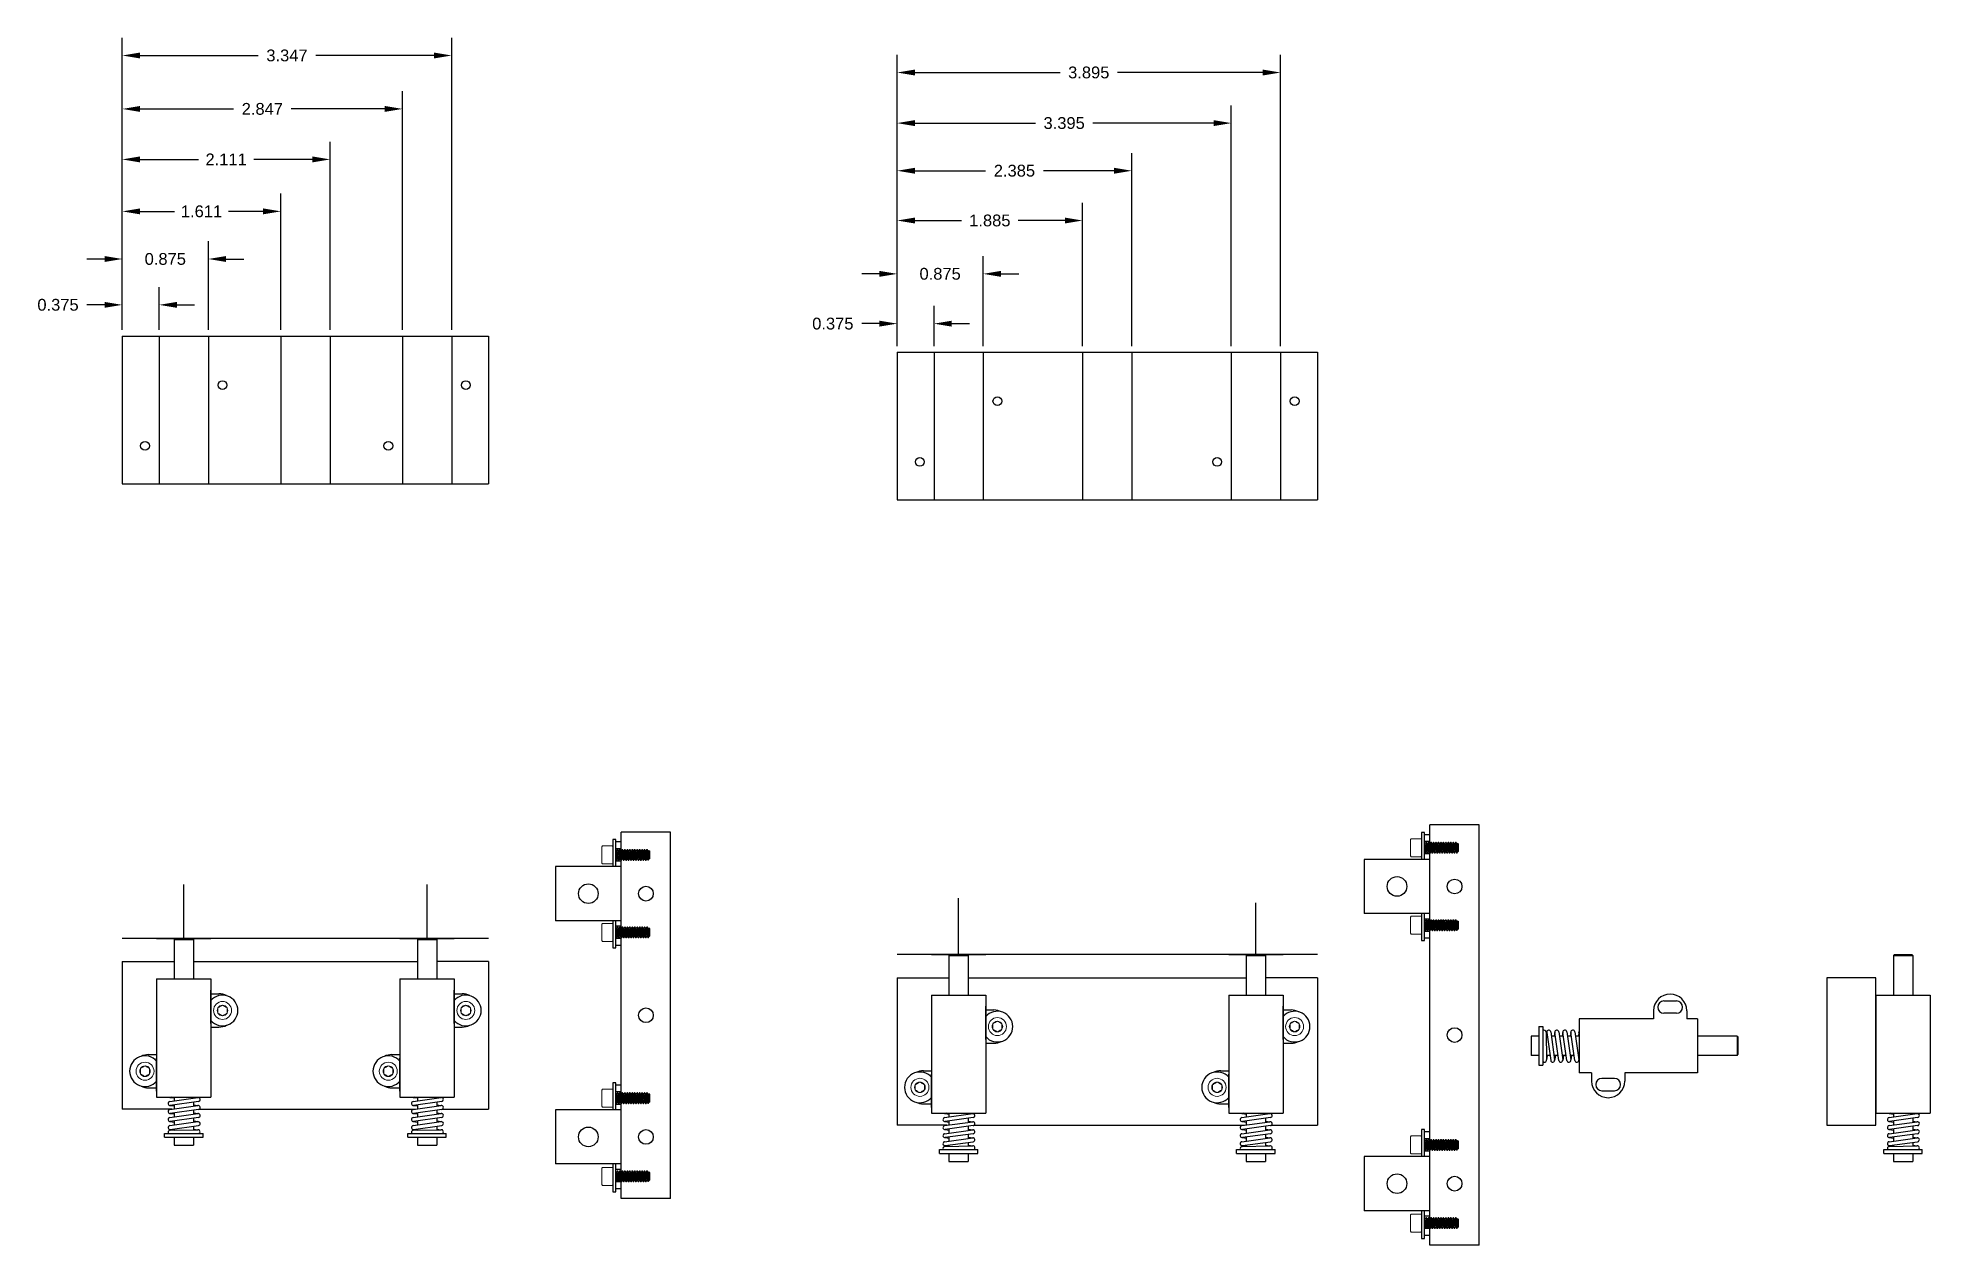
# Model space of a CAD drawing. Header units: inches. Extents: x -1 to 66.5, y -11.9 to 25.2.
# Drawn here: x 41.03 to 60.25, y 12.89 to 25.16 of the extents above; entities that cross this region are included whole.
import ezdxf

# ---------------------------------------------------------------- set-up
doc = ezdxf.new("R2010")
doc.units = ezdxf.units.IN
doc.header["$MEASUREMENT"] = 0
doc.linetypes.add('SLD-Solid', pattern=[0])
for name, color, linetype in [('Fastener', 134, 'Continuous'), ('Panel', 1, 'Continuous'), ('Solenoid', 6, 'Continuous')]:
    doc.layers.add(name, color=color, linetype=linetype)
doc.styles.get("Standard").update_dxf_attribs({"font": 'arial.ttf'})
doc.dimstyles.get("Standard").update_dxf_attribs({"dimtxt": 0.12, "dimasz": 0.18, "dimexe": 0.18, "dimexo": 0.0625, "dimgap": 0.09, "dimtad": 0, "dimtih": 1, "dimtoh": 1, "dimdec": 3, "dimzin": 0, "dimdsep": 46, "dimtxsty": 'Standard', "dimcen": 0.09, "dimadec": 0, "dimazin": 0, "dimtfac": 1, "dimtdec": 3, "dimtofl": 0, "dimtmove": 0, "dimatfit": 3, "dimfxl": 1, "dimtolj": 1, "dimtzin": 0, "dimarcsym": 0})

msp = doc.modelspace()

# ---------------------------------------------------------------- blocks, each defined once
blk = doc.blocks.new('*D61')
at = {"layer": 'Defpoints', "color": 0, "transparency": 16777216}
for p in [(41.885, 22.445), (41.885, 22.127), (42.26, 22.127)]:
    blk.add_point(p, dxfattribs=at)
at = {"layer": 'Solenoid', "color": 0, "lineweight": -2, "transparency": 16777216}
for p, q in [((41.885, 22.19), (41.885, 22.625)), ((42.26, 22.19), (42.26, 22.625)), ((41.705, 22.445), (41.525, 22.445)), ((42.44, 22.445), (42.62, 22.445))]:
    blk.add_line(p, q, dxfattribs=at)
at = {"layer": 'Solenoid', "color": 0, "transparency": 16777216}
for points in [[(41.705, 22.475), (41.705, 22.415), (41.885, 22.445)], [(42.44, 22.475), (42.44, 22.415), (42.26, 22.445)]]:
    blk.add_solid(points, dxfattribs=at)
at = {"layer": 'Solenoid', "color": 0, "transparency": 16777216, "insert": (41.232, 22.445), "char_height": 0.12, "attachment_point": 5}
blk.add_mtext('\\A1;0.375', dxfattribs=at)
blk = doc.blocks.new('*D62')
at = {"layer": 'Defpoints', "color": 0, "transparency": 16777216}
for p in [(42.76, 22.911), (41.885, 22.127), (42.76, 22.127)]:
    blk.add_point(p, dxfattribs=at)
at = {"layer": 'Solenoid', "color": 0, "lineweight": -2, "transparency": 16777216}
for p, q in [((41.885, 22.19), (41.885, 23.091)), ((42.76, 22.19), (42.76, 23.091)), ((41.705, 22.911), (41.525, 22.911)), ((42.94, 22.911), (43.12, 22.911))]:
    blk.add_line(p, q, dxfattribs=at)
at = {"layer": 'Solenoid', "color": 0, "transparency": 16777216}
for points in [[(41.705, 22.941), (41.705, 22.881), (41.885, 22.911)], [(42.94, 22.941), (42.94, 22.881), (42.76, 22.911)]]:
    blk.add_solid(points, dxfattribs=at)
at = {"layer": 'Solenoid', "color": 0, "transparency": 16777216, "insert": (42.322, 22.911), "char_height": 0.12, "attachment_point": 5}
blk.add_mtext('\\A1;0.875', dxfattribs=at)
blk = doc.blocks.new('*D63')
at = {"layer": 'Defpoints', "color": 0, "transparency": 16777216}
for p in [(41.885, 23.395), (41.885, 22.127), (43.496, 22.127)]:
    blk.add_point(p, dxfattribs=at)
at = {"layer": 'Solenoid', "color": 0, "lineweight": -2, "transparency": 16777216}
for p, q in [((41.885, 22.19), (41.885, 23.575)), ((43.496, 22.19), (43.496, 23.575)), ((42.065, 23.395), (42.415, 23.395)), ((43.316, 23.395), (42.965, 23.395))]:
    blk.add_line(p, q, dxfattribs=at)
at = {"layer": 'Solenoid', "color": 0, "transparency": 16777216}
for points in [[(42.065, 23.425), (42.065, 23.365), (41.885, 23.395)], [(43.316, 23.425), (43.316, 23.365), (43.496, 23.395)]]:
    blk.add_solid(points, dxfattribs=at)
at = {"layer": 'Solenoid', "color": 0, "transparency": 16777216, "insert": (42.69, 23.395), "char_height": 0.12, "attachment_point": 5}
blk.add_mtext('\\A1;1.611', dxfattribs=at)
blk = doc.blocks.new('*D64')
at = {"layer": 'Defpoints', "color": 0, "transparency": 16777216}
for p in [(41.885, 23.923), (41.885, 22.127), (43.996, 22.127)]:
    blk.add_point(p, dxfattribs=at)
at = {"layer": 'Solenoid', "color": 0, "lineweight": -2, "transparency": 16777216}
for p, q in [((41.885, 22.19), (41.885, 24.103)), ((43.996, 22.19), (43.996, 24.103)), ((42.065, 23.923), (42.658, 23.923)), ((43.816, 23.923), (43.222, 23.923))]:
    blk.add_line(p, q, dxfattribs=at)
at = {"layer": 'Solenoid', "color": 0, "transparency": 16777216}
for points in [[(42.065, 23.953), (42.065, 23.893), (41.885, 23.923)], [(43.816, 23.953), (43.816, 23.893), (43.996, 23.923)]]:
    blk.add_solid(points, dxfattribs=at)
at = {"layer": 'Solenoid', "color": 0, "transparency": 16777216, "insert": (42.94, 23.923), "char_height": 0.12, "attachment_point": 5}
blk.add_mtext('\\A1;2.111', dxfattribs=at)
blk = doc.blocks.new('*D65')
at = {"layer": 'Defpoints', "color": 0, "transparency": 16777216}
for p in [(44.732, 24.436), (41.885, 22.127), (44.732, 22.127)]:
    blk.add_point(p, dxfattribs=at)
at = {"layer": 'Solenoid', "color": 0, "lineweight": -2, "transparency": 16777216}
for p, q in [((41.885, 22.19), (41.885, 24.616)), ((44.732, 22.19), (44.732, 24.616)), ((42.065, 24.436), (43.015, 24.436)), ((44.552, 24.436), (43.602, 24.436))]:
    blk.add_line(p, q, dxfattribs=at)
at = {"layer": 'Solenoid', "color": 0, "transparency": 16777216}
for points in [[(42.065, 24.466), (42.065, 24.406), (41.885, 24.436)], [(44.552, 24.466), (44.552, 24.406), (44.732, 24.436)]]:
    blk.add_solid(points, dxfattribs=at)
at = {"layer": 'Solenoid', "color": 0, "transparency": 16777216, "insert": (43.308, 24.436), "char_height": 0.12, "attachment_point": 5}
blk.add_mtext('\\A1;2.847', dxfattribs=at)
blk = doc.blocks.new('*D66')
at = {"layer": 'Defpoints', "color": 0, "transparency": 16777216}
for p in [(45.232, 24.979), (41.885, 22.127), (45.232, 22.127)]:
    blk.add_point(p, dxfattribs=at)
at = {"layer": 'Solenoid', "color": 0, "lineweight": -2, "transparency": 16777216}
for p, q in [((41.885, 22.19), (41.885, 25.159)), ((45.232, 22.19), (45.232, 25.159)), ((42.065, 24.979), (43.266, 24.979)), ((45.052, 24.979), (43.851, 24.979))]:
    blk.add_line(p, q, dxfattribs=at)
at = {"layer": 'Solenoid', "color": 0, "transparency": 16777216}
for points in [[(42.065, 25.009), (42.065, 24.949), (41.885, 24.979)], [(45.052, 25.009), (45.052, 24.949), (45.232, 24.979)]]:
    blk.add_solid(points, dxfattribs=at)
at = {"layer": 'Solenoid', "color": 0, "transparency": 16777216, "insert": (43.558, 24.979), "char_height": 0.12, "attachment_point": 5}
blk.add_mtext('\\A1;3.347', dxfattribs=at)
blk = doc.blocks.new('*D67')
at = {"layer": 'Defpoints', "color": 0, "transparency": 16777216}
for p in [(49.757, 22.254), (49.757, 21.963), (50.132, 21.963)]:
    blk.add_point(p, dxfattribs=at)
at = {"layer": 'Solenoid', "color": 0, "lineweight": -2, "transparency": 16777216}
for p, q in [((49.757, 22.026), (49.757, 22.434)), ((50.132, 22.026), (50.132, 22.434)), ((49.577, 22.254), (49.397, 22.254)), ((50.312, 22.254), (50.492, 22.254))]:
    blk.add_line(p, q, dxfattribs=at)
at = {"layer": 'Solenoid', "color": 0, "transparency": 16777216}
for points in [[(49.577, 22.284), (49.577, 22.224), (49.757, 22.254)], [(50.312, 22.284), (50.312, 22.224), (50.132, 22.254)]]:
    blk.add_solid(points, dxfattribs=at)
at = {"layer": 'Solenoid', "color": 0, "transparency": 16777216, "insert": (49.104, 22.254), "char_height": 0.12, "attachment_point": 5}
blk.add_mtext('\\A1;0.375', dxfattribs=at)
blk = doc.blocks.new('*D68')
at = {"layer": 'Defpoints', "color": 0, "transparency": 16777216}
for p in [(49.757, 22.76), (49.757, 21.963), (50.632, 21.963)]:
    blk.add_point(p, dxfattribs=at)
at = {"layer": 'Solenoid', "color": 0, "lineweight": -2, "transparency": 16777216}
for p, q in [((49.757, 22.026), (49.757, 22.94)), ((50.632, 22.026), (50.632, 22.94)), ((49.577, 22.76), (49.397, 22.76)), ((50.812, 22.76), (50.992, 22.76))]:
    blk.add_line(p, q, dxfattribs=at)
at = {"layer": 'Solenoid', "color": 0, "transparency": 16777216}
for points in [[(49.577, 22.79), (49.577, 22.73), (49.757, 22.76)], [(50.812, 22.79), (50.812, 22.73), (50.632, 22.76)]]:
    blk.add_solid(points, dxfattribs=at)
at = {"layer": 'Solenoid', "color": 0, "transparency": 16777216, "insert": (50.194, 22.76), "char_height": 0.12, "attachment_point": 5}
blk.add_mtext('\\A1;0.875', dxfattribs=at)
blk = doc.blocks.new('*D69')
at = {"layer": 'Defpoints', "color": 0, "transparency": 16777216}
for p in [(51.642, 23.302), (49.757, 21.963), (51.642, 21.963)]:
    blk.add_point(p, dxfattribs=at)
at = {"layer": 'Solenoid', "color": 0, "lineweight": -2, "transparency": 16777216}
for p, q in [((49.757, 22.026), (49.757, 23.482)), ((51.642, 22.026), (51.642, 23.482)), ((49.937, 23.302), (50.412, 23.302)), ((51.462, 23.302), (50.987, 23.302))]:
    blk.add_line(p, q, dxfattribs=at)
at = {"layer": 'Solenoid', "color": 0, "transparency": 16777216}
for points in [[(49.937, 23.332), (49.937, 23.272), (49.757, 23.302)], [(51.462, 23.332), (51.462, 23.272), (51.642, 23.302)]]:
    blk.add_solid(points, dxfattribs=at)
at = {"layer": 'Solenoid', "color": 0, "transparency": 16777216, "insert": (50.699, 23.302), "char_height": 0.12, "attachment_point": 5}
blk.add_mtext('\\A1;1.885', dxfattribs=at)
blk = doc.blocks.new('*D70')
at = {"layer": 'Defpoints', "color": 0, "transparency": 16777216}
for p in [(52.142, 23.808), (49.757, 21.963), (52.142, 21.963)]:
    blk.add_point(p, dxfattribs=at)
at = {"layer": 'Solenoid', "color": 0, "lineweight": -2, "transparency": 16777216}
for p, q in [((49.757, 22.026), (49.757, 23.988)), ((52.142, 22.026), (52.142, 23.988)), ((49.937, 23.808), (50.655, 23.808)), ((51.962, 23.808), (51.243, 23.808))]:
    blk.add_line(p, q, dxfattribs=at)
at = {"layer": 'Solenoid', "color": 0, "transparency": 16777216}
for points in [[(49.937, 23.838), (49.937, 23.778), (49.757, 23.808)], [(51.962, 23.838), (51.962, 23.778), (52.142, 23.808)]]:
    blk.add_solid(points, dxfattribs=at)
at = {"layer": 'Solenoid', "color": 0, "transparency": 16777216, "insert": (50.949, 23.808), "char_height": 0.12, "attachment_point": 5}
blk.add_mtext('\\A1;2.385', dxfattribs=at)
blk = doc.blocks.new('*D71')
at = {"layer": 'Defpoints', "color": 0, "transparency": 16777216}
for p in [(53.152, 24.292), (49.757, 21.963), (53.152, 21.963)]:
    blk.add_point(p, dxfattribs=at)
at = {"layer": 'Solenoid', "color": 0, "lineweight": -2, "transparency": 16777216}
for p, q in [((49.757, 22.026), (49.757, 24.472)), ((53.152, 22.026), (53.152, 24.472)), ((49.937, 24.292), (51.162, 24.292)), ((52.972, 24.292), (51.747, 24.292))]:
    blk.add_line(p, q, dxfattribs=at)
at = {"layer": 'Solenoid', "color": 0, "transparency": 16777216}
for points in [[(49.937, 24.322), (49.937, 24.262), (49.757, 24.292)], [(52.972, 24.322), (52.972, 24.262), (53.152, 24.292)]]:
    blk.add_solid(points, dxfattribs=at)
at = {"layer": 'Solenoid', "color": 0, "transparency": 16777216, "insert": (51.454, 24.292), "char_height": 0.12, "attachment_point": 5}
blk.add_mtext('\\A1;3.395', dxfattribs=at)
blk = doc.blocks.new('*D72')
at = {"layer": 'Defpoints', "color": 0, "transparency": 16777216}
for p in [(53.652, 24.806), (49.757, 21.963), (53.652, 21.963)]:
    blk.add_point(p, dxfattribs=at)
at = {"layer": 'Solenoid', "color": 0, "lineweight": -2, "transparency": 16777216}
for p, q in [((49.757, 22.026), (49.757, 24.986)), ((49.937, 24.806), (51.412, 24.806)), ((53.472, 24.806), (51.997, 24.806)), ((53.652, 22.026), (53.652, 24.986))]:
    blk.add_line(p, q, dxfattribs=at)
at = {"layer": 'Solenoid', "color": 0, "transparency": 16777216}
for points in [[(49.937, 24.836), (49.937, 24.776), (49.757, 24.806)], [(53.472, 24.836), (53.472, 24.776), (53.652, 24.806)]]:
    blk.add_solid(points, dxfattribs=at)
at = {"layer": 'Solenoid', "color": 0, "transparency": 16777216, "insert": (51.704, 24.806), "char_height": 0.12, "attachment_point": 5}
blk.add_mtext('\\A1;3.895', dxfattribs=at)

# ---------------------------------------------------------------- dimensions: what is measured, and where the dimension line sits
at = {"layer": 'Solenoid'}
for base, p1, p2, picture, middle in [((45.2316, 24.9785), (41.8846, 22.1271), (45.2316, 22.1271), '*D66', (43.5581, 24.9785)), ((53.6519, 24.8056), (49.7569, 21.9631), (53.6519, 21.9631), '*D72', (51.7044, 24.8056)), ((44.7316, 24.4363), (41.8846, 22.1271), (44.7316, 22.1271), '*D65', (43.3081, 24.4363)), ((53.1519, 24.2923), (49.7569, 21.9631), (53.1519, 21.9631), '*D71', (51.4544, 24.2923)), ((41.8846, 23.923), (43.9956, 22.1271), (41.8846, 22.1271), '*D64', (42.9401, 23.923)), ((52.1419, 23.8079), (49.7569, 21.9631), (52.1419, 21.9631), '*D70', (50.9494, 23.8079)), ((41.8846, 23.3952), (43.4956, 22.1271), (41.8846, 22.1271), '*D63', (42.6901, 23.3952)), ((51.6419, 23.3018), (49.7569, 21.9631), (51.6419, 21.9631), '*D69', (50.6994, 23.3018)), ((42.7596, 22.9109), (41.8846, 22.1271), (42.7596, 22.1271), '*D62', (42.3221, 22.9109)), ((49.7569, 22.7596), (50.6319, 21.9631), (49.7569, 21.9631), '*D68', (50.1944, 22.7596)), ((41.8846, 22.4448), (42.2596, 22.1271), (41.8846, 22.1271), '*D61', (41.2317, 22.4448)), ((49.7569, 22.2535), (50.1319, 21.9631), (49.7569, 21.9631), '*D67', (49.104, 22.2535))]:
    dim = msp.add_linear_dim(base=base, p1=p1, p2=p2, dimstyle='Standard', dxfattribs=at)
    dim.commit()
    dim.dimension.update_dxf_attribs({"geometry": picture, "text_midpoint": middle})

# ---------------------------------------------------------------- linework, layer by layer
at = {"layer": 'Fastener', "linetype": 'SLD-Solid', "lineweight": 15}
for p, q in [((46.7652, 16.9468), (46.7561, 16.9377)), ((46.7561, 16.8553), (46.7561, 16.9377)), ((46.8635, 16.9468), (46.7652, 16.9468)), ((46.8681, 16.9422), (46.8635, 16.9468)), ((46.8681, 16.9422), (46.8681, 16.8553)), ((54.981, 17.0197), (54.9718, 17.0106)), ((54.9718, 16.9282), (54.9718, 17.0106)), ((54.9718, 16.8459), (54.9718, 16.9282)), ((55.0793, 17.0197), (54.981, 17.0197)), ((55.0838, 17.0152), (55.0793, 17.0197)), ((55.0838, 17.0152), (55.0838, 16.9282)), ((55.0838, 16.9282), (55.0838, 16.8413)), ((55.1213, 16.968), (55.1185, 16.968)), ((55.1338, 16.9842), (55.1307, 16.9842)), ((55.1463, 16.968), (55.1435, 16.968)), ((55.1588, 16.9842), (55.1557, 16.9842)), ((55.1713, 16.968), (55.1685, 16.968)), ((55.1838, 16.9842), (55.1807, 16.9842)), ((55.1963, 16.968), (55.1935, 16.968)), ((55.2088, 16.9842), (55.2057, 16.9842)), ((55.2213, 16.968), (55.2185, 16.968)), ((55.2338, 16.9842), (55.2307, 16.9842)), ((55.2463, 16.968), (55.2435, 16.968)), ((55.2588, 16.9842), (55.2557, 16.9842)), ((55.2713, 16.968), (55.2685, 16.968)), ((55.2838, 16.9842), (55.2807, 16.9842)), ((55.2963, 16.968), (55.2935, 16.968)), ((55.3088, 16.9842), (55.3057, 16.9842)), ((55.3213, 16.968), (55.3185, 16.968)), ((55.3338, 16.9842), (55.3307, 16.9842)), ((55.3463, 16.968), (55.3435, 16.968)), ((55.3588, 16.9842), (55.3557, 16.9842)), ((55.3713, 16.968), (55.3685, 16.968)), ((55.3838, 16.9842), (55.3807, 16.9842)), ((55.3963, 16.968), (55.3935, 16.968)), ((55.4088, 16.9842), (55.4057, 16.9842)), ((55.4213, 16.968), (55.4185, 16.968)), ((55.4338, 16.9842), (55.4307, 16.9842)), ((55.4401, 16.8883), (55.4401, 16.9282)), ((55.4463, 16.968), (55.4435, 16.968)), ((55.4588, 16.9655), (55.45, 16.9743)), ((55.4588, 16.9655), (55.4588, 16.891)), ((46.7561, 16.773), (46.7561, 16.8553)), ((46.7561, 16.773), (46.7652, 16.7638)), ((46.7652, 16.7638), (46.8635, 16.7638)), ((46.8635, 16.7638), (46.8681, 16.7684)), ((46.8681, 16.8553), (46.8681, 16.7684)), ((46.9024, 16.7993), (46.9056, 16.7993)), ((46.9056, 16.8951), (46.9027, 16.8951)), ((46.9181, 16.9113), (46.9149, 16.9113)), ((46.9149, 16.8156), (46.9178, 16.8156)), ((46.9274, 16.7993), (46.9306, 16.7993)), ((46.9306, 16.8951), (46.9277, 16.8951)), ((46.9431, 16.9113), (46.9399, 16.9113)), ((46.9399, 16.8156), (46.9428, 16.8156)), ((46.9524, 16.7993), (46.9556, 16.7993)), ((46.9556, 16.8951), (46.9527, 16.8951)), ((46.9681, 16.9113), (46.9649, 16.9113)), ((46.9649, 16.8156), (46.9678, 16.8156)), ((46.9774, 16.7993), (46.9806, 16.7993)), ((46.9806, 16.8951), (46.9777, 16.8951)), ((46.9931, 16.9113), (46.9899, 16.9113)), ((46.9899, 16.8156), (46.9928, 16.8156)), ((47.0024, 16.7993), (47.0056, 16.7993)), ((47.0056, 16.8951), (47.0027, 16.8951)), ((47.0181, 16.9113), (47.0149, 16.9113)), ((47.0149, 16.8156), (47.0178, 16.8156)), ((47.0274, 16.7993), (47.0306, 16.7993)), ((47.0306, 16.8951), (47.0277, 16.8951)), ((47.0431, 16.9113), (47.0399, 16.9113)), ((47.0399, 16.8156), (47.0428, 16.8156)), ((47.0524, 16.7993), (47.0556, 16.7993)), ((47.0556, 16.8951), (47.0527, 16.8951)), ((47.0681, 16.9113), (47.0649, 16.9113)), ((47.0649, 16.8156), (47.0678, 16.8156)), ((47.0774, 16.7993), (47.0806, 16.7993)), ((47.0806, 16.8951), (47.0777, 16.8951)), ((47.0931, 16.9113), (47.0899, 16.9113)), ((47.0899, 16.8156), (47.0928, 16.8156)), ((47.1024, 16.7993), (47.1056, 16.7993)), ((47.1056, 16.8951), (47.1027, 16.8951)), ((47.1181, 16.9113), (47.1149, 16.9113)), ((47.1149, 16.8156), (47.1178, 16.8156)), ((47.1274, 16.7993), (47.1306, 16.7993)), ((47.1306, 16.8951), (47.1277, 16.8951)), ((47.1431, 16.9113), (47.1399, 16.9113)), ((47.1399, 16.8156), (47.1428, 16.8156)), ((47.1524, 16.7993), (47.1556, 16.7993)), ((47.1556, 16.8951), (47.1527, 16.8951)), ((47.1681, 16.9113), (47.1649, 16.9113)), ((47.1649, 16.8156), (47.1678, 16.8156)), ((47.1774, 16.7993), (47.1806, 16.7993)), ((47.1806, 16.8951), (47.1777, 16.8951)), ((47.1931, 16.9113), (47.1899, 16.9113)), ((47.1899, 16.8156), (47.1928, 16.8156)), ((47.2024, 16.7993), (47.2056, 16.7993)), ((47.2056, 16.8951), (47.2027, 16.8951)), ((47.2181, 16.9113), (47.2149, 16.9113)), ((47.2149, 16.8156), (47.2178, 16.8156)), ((47.2243, 16.8154), (47.2243, 16.8553)), ((47.2263, 16.8013), (47.2391, 16.8141)), ((47.2306, 16.8951), (47.2277, 16.8951)), ((47.2431, 16.8926), (47.2342, 16.9014)), ((47.2399, 16.8156), (47.2405, 16.8156)), ((47.2405, 16.8156), (47.2405, 16.8231)), ((47.2405, 16.8156), (47.2431, 16.8181)), ((47.2431, 16.8926), (47.2431, 16.8181)), ((54.9718, 16.8459), (54.981, 16.8367)), ((54.981, 16.8367), (55.0793, 16.8367)), ((55.0793, 16.8367), (55.0838, 16.8413)), ((55.1182, 16.8722), (55.1213, 16.8722)), ((55.1307, 16.8885), (55.1335, 16.8885)), ((55.1432, 16.8722), (55.1463, 16.8722)), ((55.1557, 16.8885), (55.1585, 16.8885)), ((55.1682, 16.8722), (55.1713, 16.8722)), ((55.1807, 16.8885), (55.1835, 16.8885)), ((55.1932, 16.8722), (55.1963, 16.8722)), ((55.2057, 16.8885), (55.2085, 16.8885)), ((55.2182, 16.8722), (55.2213, 16.8722)), ((55.2307, 16.8885), (55.2335, 16.8885)), ((55.2432, 16.8722), (55.2463, 16.8722)), ((55.2557, 16.8885), (55.2585, 16.8885)), ((55.2682, 16.8722), (55.2713, 16.8722)), ((55.2807, 16.8885), (55.2835, 16.8885)), ((55.2932, 16.8722), (55.2963, 16.8722)), ((55.3057, 16.8885), (55.3085, 16.8885)), ((55.3182, 16.8722), (55.3213, 16.8722)), ((55.3307, 16.8885), (55.3335, 16.8885)), ((55.3432, 16.8722), (55.3463, 16.8722)), ((55.3557, 16.8885), (55.3585, 16.8885)), ((55.3682, 16.8722), (55.3713, 16.8722)), ((55.3807, 16.8885), (55.3835, 16.8885)), ((55.3932, 16.8722), (55.3963, 16.8722)), ((55.4057, 16.8885), (55.4085, 16.8885)), ((55.4182, 16.8722), (55.4213, 16.8722)), ((55.4307, 16.8885), (55.4335, 16.8885)), ((55.4421, 16.8742), (55.4549, 16.887)), ((55.4557, 16.8885), (55.4563, 16.8885)), ((55.4563, 16.8885), (55.4563, 16.896)), ((55.4563, 16.8885), (55.4588, 16.891)), ((46.7652, 16.1594), (46.7561, 16.1503)), ((46.7561, 16.0679), (46.7561, 16.1503)), ((46.8635, 16.1594), (46.7652, 16.1594)), ((46.8681, 16.1548), (46.8635, 16.1594)), ((46.8681, 16.1548), (46.8681, 16.0679)), ((54.981, 16.2323), (54.9718, 16.2232)), ((54.9718, 16.1408), (54.9718, 16.2232)), ((55.0793, 16.2323), (54.981, 16.2323)), ((55.0838, 16.2278), (55.0793, 16.2323)), ((55.0838, 16.2278), (55.0838, 16.1408)), ((55.1213, 16.1806), (55.1185, 16.1806)), ((55.1338, 16.1968), (55.1307, 16.1968)), ((55.1463, 16.1806), (55.1435, 16.1806)), ((55.1588, 16.1968), (55.1557, 16.1968)), ((55.1713, 16.1806), (55.1685, 16.1806)), ((55.1838, 16.1968), (55.1807, 16.1968)), ((55.1963, 16.1806), (55.1935, 16.1806)), ((55.2088, 16.1968), (55.2057, 16.1968)), ((55.2213, 16.1806), (55.2185, 16.1806)), ((55.2338, 16.1968), (55.2307, 16.1968)), ((55.2463, 16.1806), (55.2435, 16.1806)), ((55.2588, 16.1968), (55.2557, 16.1968)), ((55.2713, 16.1806), (55.2685, 16.1806)), ((55.2838, 16.1968), (55.2807, 16.1968)), ((55.2963, 16.1806), (55.2935, 16.1806)), ((55.3088, 16.1968), (55.3057, 16.1968)), ((55.3213, 16.1806), (55.3185, 16.1806)), ((55.3338, 16.1968), (55.3307, 16.1968)), ((55.3463, 16.1806), (55.3435, 16.1806)), ((55.3588, 16.1968), (55.3557, 16.1968)), ((55.3713, 16.1806), (55.3685, 16.1806)), ((55.3838, 16.1968), (55.3807, 16.1968)), ((55.3963, 16.1806), (55.3935, 16.1806)), ((55.4088, 16.1968), (55.4057, 16.1968)), ((55.4213, 16.1806), (55.4185, 16.1806)), ((55.4338, 16.1968), (55.4307, 16.1968)), ((55.4463, 16.1806), (55.4435, 16.1806)), ((55.4588, 16.1781), (55.45, 16.1869)), ((55.4588, 16.1781), (55.4588, 16.1036)), ((46.7561, 15.9856), (46.7561, 16.0679)), ((46.7561, 15.9856), (46.7652, 15.9764)), ((46.7652, 15.9764), (46.8635, 15.9764)), ((46.8635, 15.9764), (46.8681, 15.981)), ((46.8681, 16.0679), (46.8681, 15.981)), ((46.9024, 16.0119), (46.9056, 16.0119)), ((46.9056, 16.1077), (46.9027, 16.1077)), ((46.9181, 16.1239), (46.9149, 16.1239)), ((46.9149, 16.0282), (46.9178, 16.0282)), ((46.9274, 16.0119), (46.9306, 16.0119)), ((46.9306, 16.1077), (46.9277, 16.1077)), ((46.9431, 16.1239), (46.9399, 16.1239)), ((46.9399, 16.0282), (46.9428, 16.0282)), ((46.9524, 16.0119), (46.9556, 16.0119)), ((46.9556, 16.1077), (46.9527, 16.1077)), ((46.9681, 16.1239), (46.9649, 16.1239)), ((46.9649, 16.0282), (46.9678, 16.0282)), ((46.9774, 16.0119), (46.9806, 16.0119)), ((46.9806, 16.1077), (46.9777, 16.1077)), ((46.9931, 16.1239), (46.9899, 16.1239)), ((46.9899, 16.0282), (46.9928, 16.0282)), ((47.0024, 16.0119), (47.0056, 16.0119)), ((47.0056, 16.1077), (47.0027, 16.1077)), ((47.0181, 16.1239), (47.0149, 16.1239)), ((47.0149, 16.0282), (47.0178, 16.0282)), ((47.0274, 16.0119), (47.0306, 16.0119)), ((47.0306, 16.1077), (47.0277, 16.1077)), ((47.0431, 16.1239), (47.0399, 16.1239)), ((47.0399, 16.0282), (47.0428, 16.0282)), ((47.0524, 16.0119), (47.0556, 16.0119)), ((47.0556, 16.1077), (47.0527, 16.1077)), ((47.0681, 16.1239), (47.0649, 16.1239)), ((47.0649, 16.0282), (47.0678, 16.0282)), ((47.0774, 16.0119), (47.0806, 16.0119)), ((47.0806, 16.1077), (47.0777, 16.1077)), ((47.0931, 16.1239), (47.0899, 16.1239)), ((47.0899, 16.0282), (47.0928, 16.0282)), ((47.1024, 16.0119), (47.1056, 16.0119)), ((47.1056, 16.1077), (47.1027, 16.1077)), ((47.1181, 16.1239), (47.1149, 16.1239)), ((47.1149, 16.0282), (47.1178, 16.0282)), ((47.1274, 16.0119), (47.1306, 16.0119)), ((47.1306, 16.1077), (47.1277, 16.1077)), ((47.1431, 16.1239), (47.1399, 16.1239)), ((47.1399, 16.0282), (47.1428, 16.0282)), ((47.1524, 16.0119), (47.1556, 16.0119)), ((47.1556, 16.1077), (47.1527, 16.1077)), ((47.1681, 16.1239), (47.1649, 16.1239)), ((47.1649, 16.0282), (47.1678, 16.0282)), ((47.1774, 16.0119), (47.1806, 16.0119)), ((47.1806, 16.1077), (47.1777, 16.1077)), ((47.1931, 16.1239), (47.1899, 16.1239)), ((47.1899, 16.0282), (47.1928, 16.0282)), ((47.2024, 16.0119), (47.2056, 16.0119)), ((47.2056, 16.1077), (47.2027, 16.1077)), ((47.2181, 16.1239), (47.2149, 16.1239)), ((47.2149, 16.0282), (47.2178, 16.0282)), ((47.2243, 16.028), (47.2243, 16.0679)), ((47.2263, 16.0139), (47.2391, 16.0267)), ((47.2306, 16.1077), (47.2277, 16.1077)), ((47.2431, 16.1052), (47.2342, 16.114)), ((47.2399, 16.0282), (47.2405, 16.0282)), ((47.2405, 16.0282), (47.2405, 16.0357)), ((47.2405, 16.0282), (47.2431, 16.0307)), ((47.2431, 16.1052), (47.2431, 16.0307)), ((54.9718, 16.0585), (54.9718, 16.1408)), ((54.9718, 16.0585), (54.981, 16.0493)), ((54.981, 16.0493), (55.0793, 16.0493)), ((55.0793, 16.0493), (55.0838, 16.0539)), ((55.0838, 16.1408), (55.0838, 16.0539)), ((55.1182, 16.0848), (55.1213, 16.0848)), ((55.1307, 16.1011), (55.1335, 16.1011)), ((55.1432, 16.0848), (55.1463, 16.0848)), ((55.1557, 16.1011), (55.1585, 16.1011)), ((55.1682, 16.0848), (55.1713, 16.0848)), ((55.1807, 16.1011), (55.1835, 16.1011)), ((55.1932, 16.0848), (55.1963, 16.0848)), ((55.2057, 16.1011), (55.2085, 16.1011)), ((55.2182, 16.0848), (55.2213, 16.0848)), ((55.2307, 16.1011), (55.2335, 16.1011)), ((55.2432, 16.0848), (55.2463, 16.0848)), ((55.2557, 16.1011), (55.2585, 16.1011)), ((55.2682, 16.0848), (55.2713, 16.0848)), ((55.2807, 16.1011), (55.2835, 16.1011)), ((55.2932, 16.0848), (55.2963, 16.0848)), ((55.3057, 16.1011), (55.3085, 16.1011)), ((55.3182, 16.0848), (55.3213, 16.0848)), ((55.3307, 16.1011), (55.3335, 16.1011)), ((55.3432, 16.0848), (55.3463, 16.0848)), ((55.3557, 16.1011), (55.3585, 16.1011)), ((55.3682, 16.0848), (55.3713, 16.0848)), ((55.3807, 16.1011), (55.3835, 16.1011)), ((55.3932, 16.0848), (55.3963, 16.0848)), ((55.4057, 16.1011), (55.4085, 16.1011)), ((55.4182, 16.0848), (55.4213, 16.0848)), ((55.4307, 16.1011), (55.4335, 16.1011)), ((55.4401, 16.1009), (55.4401, 16.1408)), ((55.4421, 16.0868), (55.4549, 16.0996)), ((55.4557, 16.1011), (55.4563, 16.1011)), ((55.4563, 16.1011), (55.4563, 16.1086)), ((55.4563, 16.1011), (55.4588, 16.1036)), ((46.7652, 14.4748), (46.7561, 14.4657)), ((46.7561, 14.3833), (46.7561, 14.4657)), ((46.8635, 14.4748), (46.7652, 14.4748)), ((46.8681, 14.4702), (46.8635, 14.4748)), ((46.8681, 14.4702), (46.8681, 14.3833)), ((46.9056, 14.4231), (46.9027, 14.4231)), ((46.9181, 14.4393), (46.9149, 14.4393)), ((46.9306, 14.4231), (46.9277, 14.4231)), ((46.9431, 14.4393), (46.9399, 14.4393)), ((46.9556, 14.4231), (46.9527, 14.4231)), ((46.9681, 14.4393), (46.9649, 14.4393)), ((46.9806, 14.4231), (46.9777, 14.4231)), ((46.9931, 14.4393), (46.9899, 14.4393)), ((47.0056, 14.4231), (47.0027, 14.4231)), ((47.0181, 14.4393), (47.0149, 14.4393)), ((47.0306, 14.4231), (47.0277, 14.4231)), ((47.0431, 14.4393), (47.0399, 14.4393)), ((47.0556, 14.4231), (47.0527, 14.4231)), ((47.0681, 14.4393), (47.0649, 14.4393)), ((47.0806, 14.4231), (47.0777, 14.4231)), ((47.0931, 14.4393), (47.0899, 14.4393)), ((47.1056, 14.4231), (47.1027, 14.4231)), ((47.1181, 14.4393), (47.1149, 14.4393)), ((47.1306, 14.4231), (47.1277, 14.4231)), ((47.1431, 14.4393), (47.1399, 14.4393)), ((47.1556, 14.4231), (47.1527, 14.4231)), ((47.1681, 14.4393), (47.1649, 14.4393)), ((47.1806, 14.4231), (47.1777, 14.4231)), ((47.1931, 14.4393), (47.1899, 14.4393)), ((47.2056, 14.4231), (47.2027, 14.4231)), ((47.2181, 14.4393), (47.2149, 14.4393)), ((47.2306, 14.4231), (47.2277, 14.4231)), ((47.2431, 14.4206), (47.2342, 14.4294)), ((47.2431, 14.4206), (47.2431, 14.3461)), ((46.7561, 14.301), (46.7561, 14.3833)), ((46.7561, 14.301), (46.7652, 14.2918)), ((46.7652, 14.2918), (46.8635, 14.2918)), ((46.8635, 14.2918), (46.8681, 14.2964)), ((46.8681, 14.3833), (46.8681, 14.2964)), ((46.9024, 14.3273), (46.9056, 14.3273)), ((46.9149, 14.3436), (46.9178, 14.3436)), ((46.9274, 14.3273), (46.9306, 14.3273)), ((46.9399, 14.3436), (46.9428, 14.3436)), ((46.9524, 14.3273), (46.9556, 14.3273)), ((46.9649, 14.3436), (46.9678, 14.3436)), ((46.9774, 14.3273), (46.9806, 14.3273)), ((46.9899, 14.3436), (46.9928, 14.3436)), ((47.0024, 14.3273), (47.0056, 14.3273)), ((47.0149, 14.3436), (47.0178, 14.3436)), ((47.0274, 14.3273), (47.0306, 14.3273)), ((47.0399, 14.3436), (47.0428, 14.3436)), ((47.0524, 14.3273), (47.0556, 14.3273)), ((47.0649, 14.3436), (47.0678, 14.3436)), ((47.0774, 14.3273), (47.0806, 14.3273)), ((47.0899, 14.3436), (47.0928, 14.3436)), ((47.1024, 14.3273), (47.1056, 14.3273)), ((47.1149, 14.3436), (47.1178, 14.3436)), ((47.1274, 14.3273), (47.1306, 14.3273)), ((47.1399, 14.3436), (47.1428, 14.3436)), ((47.1524, 14.3273), (47.1556, 14.3273)), ((47.1649, 14.3436), (47.1678, 14.3436)), ((47.1774, 14.3273), (47.1806, 14.3273)), ((47.1899, 14.3436), (47.1928, 14.3436)), ((47.2024, 14.3273), (47.2056, 14.3273)), ((47.2149, 14.3436), (47.2178, 14.3436)), ((47.2243, 14.3434), (47.2243, 14.3833)), ((47.2263, 14.3293), (47.2391, 14.3421)), ((47.2399, 14.3436), (47.2405, 14.3436)), ((47.2405, 14.3436), (47.2405, 14.3511)), ((47.2405, 14.3436), (47.2431, 14.3461)), ((54.981, 13.9997), (54.9718, 13.9906)), ((54.9718, 13.9082), (54.9718, 13.9906)), ((54.9718, 13.8259), (54.9718, 13.9082)), ((55.0793, 13.9997), (54.981, 13.9997)), ((55.0838, 13.9952), (55.0793, 13.9997)), ((55.0838, 13.9952), (55.0838, 13.9082)), ((55.0838, 13.9082), (55.0838, 13.8213)), ((55.1182, 13.8522), (55.1213, 13.8522)), ((55.1213, 13.948), (55.1185, 13.948)), ((55.1338, 13.9642), (55.1307, 13.9642)), ((55.1307, 13.8685), (55.1335, 13.8685)), ((55.1432, 13.8522), (55.1463, 13.8522)), ((55.1463, 13.948), (55.1435, 13.948)), ((55.1588, 13.9642), (55.1557, 13.9642)), ((55.1557, 13.8685), (55.1585, 13.8685)), ((55.1682, 13.8522), (55.1713, 13.8522)), ((55.1713, 13.948), (55.1685, 13.948)), ((55.1838, 13.9642), (55.1807, 13.9642)), ((55.1807, 13.8685), (55.1835, 13.8685)), ((55.1932, 13.8522), (55.1963, 13.8522)), ((55.1963, 13.948), (55.1935, 13.948)), ((55.2088, 13.9642), (55.2057, 13.9642)), ((55.2057, 13.8685), (55.2085, 13.8685)), ((55.2182, 13.8522), (55.2213, 13.8522)), ((55.2213, 13.948), (55.2185, 13.948)), ((55.2338, 13.9642), (55.2307, 13.9642)), ((55.2307, 13.8685), (55.2335, 13.8685)), ((55.2432, 13.8522), (55.2463, 13.8522)), ((55.2463, 13.948), (55.2435, 13.948)), ((55.2588, 13.9642), (55.2557, 13.9642)), ((55.2557, 13.8685), (55.2585, 13.8685)), ((55.2682, 13.8522), (55.2713, 13.8522)), ((55.2713, 13.948), (55.2685, 13.948)), ((55.2838, 13.9642), (55.2807, 13.9642)), ((55.2807, 13.8685), (55.2835, 13.8685)), ((55.2932, 13.8522), (55.2963, 13.8522)), ((55.2963, 13.948), (55.2935, 13.948)), ((55.3088, 13.9642), (55.3057, 13.9642)), ((55.3057, 13.8685), (55.3085, 13.8685)), ((55.3182, 13.8522), (55.3213, 13.8522)), ((55.3213, 13.948), (55.3185, 13.948)), ((55.3338, 13.9642), (55.3307, 13.9642)), ((55.3307, 13.8685), (55.3335, 13.8685)), ((55.3432, 13.8522), (55.3463, 13.8522)), ((55.3463, 13.948), (55.3435, 13.948)), ((55.3588, 13.9642), (55.3557, 13.9642)), ((55.3557, 13.8685), (55.3585, 13.8685)), ((55.3682, 13.8522), (55.3713, 13.8522)), ((55.3713, 13.948), (55.3685, 13.948)), ((55.3838, 13.9642), (55.3807, 13.9642)), ((55.3807, 13.8685), (55.3835, 13.8685)), ((55.3932, 13.8522), (55.3963, 13.8522)), ((55.3963, 13.948), (55.3935, 13.948)), ((55.4088, 13.9642), (55.4057, 13.9642)), ((55.4057, 13.8685), (55.4085, 13.8685)), ((55.4182, 13.8522), (55.4213, 13.8522)), ((55.4213, 13.948), (55.4185, 13.948)), ((55.4338, 13.9642), (55.4307, 13.9642)), ((55.4307, 13.8685), (55.4335, 13.8685)), ((55.4401, 13.8683), (55.4401, 13.9082)), ((55.4421, 13.8542), (55.4549, 13.867)), ((55.4463, 13.948), (55.4435, 13.948)), ((55.4588, 13.9455), (55.45, 13.9543)), ((55.4557, 13.8685), (55.4563, 13.8685)), ((55.4563, 13.8685), (55.4563, 13.876)), ((55.4563, 13.8685), (55.4588, 13.871)), ((55.4588, 13.9455), (55.4588, 13.871)), ((46.7652, 13.6803), (46.7561, 13.6712)), ((46.7561, 13.5888), (46.7561, 13.6712)), ((46.8635, 13.6803), (46.7652, 13.6803)), ((46.8681, 13.6758), (46.8635, 13.6803)), ((46.8681, 13.6758), (46.8681, 13.5888)), ((54.9718, 13.8259), (54.981, 13.8167)), ((54.981, 13.8167), (55.0793, 13.8167)), ((55.0793, 13.8167), (55.0838, 13.8213)), ((46.7561, 13.5065), (46.7561, 13.5888)), ((46.7561, 13.5065), (46.7652, 13.4973)), ((46.7652, 13.4973), (46.8635, 13.4973)), ((46.8635, 13.4973), (46.8681, 13.5019)), ((46.8681, 13.5888), (46.8681, 13.5019)), ((46.9024, 13.5328), (46.9056, 13.5328)), ((46.9056, 13.6286), (46.9027, 13.6286)), ((46.9181, 13.6448), (46.9149, 13.6448)), ((46.9149, 13.5491), (46.9178, 13.5491)), ((46.9274, 13.5328), (46.9306, 13.5328)), ((46.9306, 13.6286), (46.9277, 13.6286)), ((46.9431, 13.6448), (46.9399, 13.6448)), ((46.9399, 13.5491), (46.9428, 13.5491)), ((46.9524, 13.5328), (46.9556, 13.5328)), ((46.9556, 13.6286), (46.9527, 13.6286)), ((46.9681, 13.6448), (46.9649, 13.6448)), ((46.9649, 13.5491), (46.9678, 13.5491)), ((46.9774, 13.5328), (46.9806, 13.5328)), ((46.9806, 13.6286), (46.9777, 13.6286)), ((46.9931, 13.6448), (46.9899, 13.6448)), ((46.9899, 13.5491), (46.9928, 13.5491)), ((47.0024, 13.5328), (47.0056, 13.5328)), ((47.0056, 13.6286), (47.0027, 13.6286)), ((47.0181, 13.6448), (47.0149, 13.6448)), ((47.0149, 13.5491), (47.0178, 13.5491)), ((47.0274, 13.5328), (47.0306, 13.5328)), ((47.0306, 13.6286), (47.0277, 13.6286)), ((47.0431, 13.6448), (47.0399, 13.6448)), ((47.0399, 13.5491), (47.0428, 13.5491)), ((47.0524, 13.5328), (47.0556, 13.5328)), ((47.0556, 13.6286), (47.0527, 13.6286)), ((47.0681, 13.6448), (47.0649, 13.6448)), ((47.0649, 13.5491), (47.0678, 13.5491)), ((47.0774, 13.5328), (47.0806, 13.5328)), ((47.0806, 13.6286), (47.0777, 13.6286)), ((47.0931, 13.6448), (47.0899, 13.6448)), ((47.0899, 13.5491), (47.0928, 13.5491)), ((47.1024, 13.5328), (47.1056, 13.5328)), ((47.1056, 13.6286), (47.1027, 13.6286)), ((47.1181, 13.6448), (47.1149, 13.6448)), ((47.1149, 13.5491), (47.1178, 13.5491)), ((47.1274, 13.5328), (47.1306, 13.5328)), ((47.1306, 13.6286), (47.1277, 13.6286)), ((47.1431, 13.6448), (47.1399, 13.6448)), ((47.1399, 13.5491), (47.1428, 13.5491)), ((47.1524, 13.5328), (47.1556, 13.5328)), ((47.1556, 13.6286), (47.1527, 13.6286)), ((47.1681, 13.6448), (47.1649, 13.6448)), ((47.1649, 13.5491), (47.1678, 13.5491)), ((47.1774, 13.5328), (47.1806, 13.5328)), ((47.1806, 13.6286), (47.1777, 13.6286)), ((47.1931, 13.6448), (47.1899, 13.6448)), ((47.1899, 13.5491), (47.1928, 13.5491)), ((47.2024, 13.5328), (47.2056, 13.5328)), ((47.2056, 13.6286), (47.2027, 13.6286)), ((47.2181, 13.6448), (47.2149, 13.6448)), ((47.2149, 13.5491), (47.2178, 13.5491)), ((47.2243, 13.5489), (47.2243, 13.5888)), ((47.2263, 13.5348), (47.2391, 13.5476)), ((47.2306, 13.6286), (47.2277, 13.6286)), ((47.2431, 13.6261), (47.2342, 13.6349)), ((47.2399, 13.5491), (47.2405, 13.5491)), ((47.2405, 13.5491), (47.2405, 13.5566)), ((47.2405, 13.5491), (47.2431, 13.5516)), ((47.2431, 13.6261), (47.2431, 13.5516)), ((54.981, 13.2052), (54.9718, 13.1961)), ((54.9718, 13.1137), (54.9718, 13.1961)), ((54.9718, 13.0314), (54.9718, 13.1137)), ((55.0793, 13.2052), (54.981, 13.2052)), ((55.0838, 13.2007), (55.0793, 13.2052)), ((55.0838, 13.2007), (55.0838, 13.1137)), ((55.0838, 13.1137), (55.0838, 13.0268)), ((55.1213, 13.1535), (55.1185, 13.1535)), ((55.1338, 13.1697), (55.1307, 13.1697)), ((55.1307, 13.074), (55.1335, 13.074)), ((55.1463, 13.1535), (55.1435, 13.1535)), ((55.1588, 13.1697), (55.1557, 13.1697)), ((55.1557, 13.074), (55.1585, 13.074)), ((55.1713, 13.1535), (55.1685, 13.1535)), ((55.1838, 13.1697), (55.1807, 13.1697)), ((55.1807, 13.074), (55.1835, 13.074)), ((55.1963, 13.1535), (55.1935, 13.1535)), ((55.2088, 13.1697), (55.2057, 13.1697)), ((55.2057, 13.074), (55.2085, 13.074)), ((55.2213, 13.1535), (55.2185, 13.1535)), ((55.2338, 13.1697), (55.2307, 13.1697)), ((55.2307, 13.074), (55.2335, 13.074)), ((55.2463, 13.1535), (55.2435, 13.1535)), ((55.2588, 13.1697), (55.2557, 13.1697)), ((55.2557, 13.074), (55.2585, 13.074)), ((55.2713, 13.1535), (55.2685, 13.1535)), ((55.2838, 13.1697), (55.2807, 13.1697)), ((55.2807, 13.074), (55.2835, 13.074)), ((55.2963, 13.1535), (55.2935, 13.1535)), ((55.3088, 13.1697), (55.3057, 13.1697)), ((55.3057, 13.074), (55.3085, 13.074)), ((55.3213, 13.1535), (55.3185, 13.1535)), ((55.3338, 13.1697), (55.3307, 13.1697)), ((55.3307, 13.074), (55.3335, 13.074)), ((55.3463, 13.1535), (55.3435, 13.1535)), ((55.3588, 13.1697), (55.3557, 13.1697)), ((55.3557, 13.074), (55.3585, 13.074)), ((55.3713, 13.1535), (55.3685, 13.1535)), ((55.3838, 13.1697), (55.3807, 13.1697)), ((55.3807, 13.074), (55.3835, 13.074)), ((55.3963, 13.1535), (55.3935, 13.1535)), ((55.4088, 13.1697), (55.4057, 13.1697)), ((55.4057, 13.074), (55.4085, 13.074)), ((55.4213, 13.1535), (55.4185, 13.1535)), ((55.4338, 13.1697), (55.4307, 13.1697)), ((55.4307, 13.074), (55.4335, 13.074)), ((55.4401, 13.0738), (55.4401, 13.1137)), ((55.4463, 13.1535), (55.4435, 13.1535)), ((55.4588, 13.151), (55.45, 13.1598)), ((55.4557, 13.074), (55.4563, 13.074)), ((55.4563, 13.074), (55.4563, 13.0815)), ((55.4563, 13.074), (55.4588, 13.0765)), ((55.4588, 13.151), (55.4588, 13.0765)), ((54.9718, 13.0314), (54.981, 13.0222)), ((54.981, 13.0222), (55.0793, 13.0222)), ((55.0793, 13.0222), (55.0838, 13.0268)), ((55.1182, 13.0577), (55.1213, 13.0577)), ((55.1432, 13.0577), (55.1463, 13.0577)), ((55.1682, 13.0577), (55.1713, 13.0577)), ((55.1932, 13.0577), (55.1963, 13.0577)), ((55.2182, 13.0577), (55.2213, 13.0577)), ((55.2432, 13.0577), (55.2463, 13.0577)), ((55.2682, 13.0577), (55.2713, 13.0577)), ((55.2932, 13.0577), (55.2963, 13.0577)), ((55.3182, 13.0577), (55.3213, 13.0577)), ((55.3432, 13.0577), (55.3463, 13.0577)), ((55.3682, 13.0577), (55.3713, 13.0577)), ((55.3932, 13.0577), (55.3963, 13.0577)), ((55.4182, 13.0577), (55.4213, 13.0577)), ((55.4421, 13.0597), (55.4549, 13.0725))]:
    msp.add_line(p, q, dxfattribs=at)
at = {"layer": 'Fastener'}
for p, q in [((46.8981, 17.0113), (46.8681, 17.0113)), ((46.8681, 17.0113), (46.8681, 16.7367)), ((46.8981, 16.7367), (46.8981, 17.0113)), ((55.1138, 17.0842), (55.0838, 17.0842)), ((55.0838, 17.0842), (55.0838, 16.8096)), ((55.1138, 16.8096), (55.1138, 17.0842)), ((46.8681, 16.1865), (46.8681, 15.9119)), ((46.8981, 15.9119), (46.8981, 16.1865)), ((55.0838, 16.2595), (55.0838, 15.9848)), ((55.1138, 15.9848), (55.1138, 16.2595)), ((55.0838, 15.9848), (55.1138, 15.9848)), ((46.8681, 15.9119), (46.8981, 15.9119)), ((46.8981, 14.5393), (46.8681, 14.5393)), ((46.8681, 14.5393), (46.8681, 14.2647)), ((46.8981, 14.2647), (46.8981, 14.5393)), ((55.1138, 14.0642), (55.0838, 14.0642)), ((55.0838, 14.0642), (55.0838, 13.7896)), ((55.1138, 13.7896), (55.1138, 14.0642)), ((46.8681, 13.7145), (46.8681, 13.4328)), ((46.8981, 13.4328), (46.8981, 13.7145)), ((46.8681, 13.4328), (46.8981, 13.4328)), ((55.0838, 13.2395), (55.0838, 12.9577)), ((55.1138, 12.9577), (55.1138, 13.2395)), ((55.0838, 12.9577), (55.1138, 12.9577))]:
    msp.add_line(p, q, dxfattribs=at)
at = {"layer": 'Fastener', "linetype": 'SLD-Solid', "lineweight": 15, "flags": 128}
for points in [[(55.1218, 16.8726), (55.1216, 16.8724), (55.1213, 16.8722), (55.1211, 16.8724), (55.1208, 16.8728), (55.1205, 16.8735), (55.1202, 16.8746), (55.1199, 16.8759), (55.1196, 16.8775), (55.1193, 16.8793), (55.119, 16.8814), (55.1187, 16.8837), (55.1184, 16.8861), (55.1182, 16.8888), (55.1179, 16.8918), (55.1176, 16.895), (55.1173, 16.8983), (55.1171, 16.9017), (55.1168, 16.9053), (55.1165, 16.909), (55.1163, 16.9127), (55.116, 16.9165), (55.1157, 16.9204), (55.1154, 16.9243), (55.1151, 16.9282), (55.1148, 16.9324), (55.1145, 16.9366), (55.1142, 16.9407), (55.1139, 16.9447), (55.1138, 16.945)], [(55.1468, 16.8726), (55.1466, 16.8724), (55.1463, 16.8722), (55.1461, 16.8724), (55.1458, 16.8728), (55.1455, 16.8735), (55.1452, 16.8746), (55.1449, 16.8759), (55.1446, 16.8775), (55.1443, 16.8793), (55.144, 16.8814), (55.1437, 16.8837), (55.1434, 16.8861), (55.1432, 16.8888), (55.1429, 16.8918), (55.1426, 16.895), (55.1423, 16.8983), (55.1421, 16.9017), (55.1418, 16.9053), (55.1415, 16.909), (55.1413, 16.9127), (55.141, 16.9165), (55.1407, 16.9204), (55.1404, 16.9243), (55.1401, 16.9282), (55.1398, 16.9324), (55.1395, 16.9366), (55.1392, 16.9407), (55.1389, 16.9447), (55.1386, 16.9485), (55.1383, 16.9522), (55.1381, 16.9556), (55.1378, 16.9587), (55.1376, 16.9618), (55.1373, 16.9648), (55.137, 16.9677), (55.1367, 16.9705), (55.1364, 16.9731), (55.1361, 16.9755), (55.1358, 16.9776), (55.1355, 16.9794), (55.1352, 16.981), (55.1349, 16.9822), (55.1346, 16.9831), (55.1343, 16.9837), (55.1341, 16.9841), (55.1338, 16.9842), (55.1338, 16.9842)], [(55.1718, 16.8726), (55.1716, 16.8724), (55.1713, 16.8722), (55.1711, 16.8724), (55.1708, 16.8728), (55.1705, 16.8735), (55.1702, 16.8746), (55.1699, 16.8759), (55.1696, 16.8775), (55.1693, 16.8793), (55.169, 16.8814), (55.1687, 16.8837), (55.1684, 16.8861), (55.1682, 16.8888), (55.1679, 16.8918), (55.1676, 16.895), (55.1673, 16.8983), (55.1671, 16.9017), (55.1668, 16.9053), (55.1665, 16.909), (55.1663, 16.9127), (55.166, 16.9165), (55.1657, 16.9204), (55.1654, 16.9243), (55.1651, 16.9282), (55.1648, 16.9324), (55.1645, 16.9366), (55.1642, 16.9407), (55.1639, 16.9447), (55.1636, 16.9485), (55.1633, 16.9522), (55.1631, 16.9556), (55.1628, 16.9587), (55.1626, 16.9618), (55.1623, 16.9648), (55.162, 16.9677), (55.1617, 16.9705), (55.1614, 16.9731), (55.1611, 16.9755), (55.1608, 16.9776), (55.1605, 16.9794), (55.1602, 16.981), (55.1599, 16.9822), (55.1596, 16.9831), (55.1593, 16.9837), (55.1591, 16.9841), (55.1588, 16.9842), (55.1588, 16.9842)], [(55.1968, 16.8726), (55.1966, 16.8724), (55.1963, 16.8722), (55.1961, 16.8724), (55.1958, 16.8728), (55.1955, 16.8735), (55.1952, 16.8746), (55.1949, 16.8759), (55.1946, 16.8775), (55.1943, 16.8793), (55.194, 16.8814), (55.1937, 16.8837), (55.1934, 16.8861), (55.1932, 16.8888), (55.1929, 16.8918), (55.1926, 16.895), (55.1923, 16.8983), (55.1921, 16.9017), (55.1918, 16.9053), (55.1915, 16.909), (55.1913, 16.9127), (55.191, 16.9165), (55.1907, 16.9204), (55.1904, 16.9243), (55.1901, 16.9282), (55.1898, 16.9324), (55.1895, 16.9366), (55.1892, 16.9407), (55.1889, 16.9447), (55.1886, 16.9485), (55.1883, 16.9522), (55.1881, 16.9556), (55.1878, 16.9587), (55.1876, 16.9618), (55.1873, 16.9648), (55.187, 16.9677), (55.1867, 16.9705), (55.1864, 16.9731), (55.1861, 16.9755), (55.1858, 16.9776), (55.1855, 16.9794), (55.1852, 16.981), (55.1849, 16.9822), (55.1846, 16.9831), (55.1843, 16.9837), (55.1841, 16.9841), (55.1838, 16.9842), (55.1838, 16.9842)], [(55.2218, 16.8726), (55.2216, 16.8724), (55.2213, 16.8722), (55.2211, 16.8724), (55.2208, 16.8728), (55.2205, 16.8735), (55.2202, 16.8746), (55.2199, 16.8759), (55.2196, 16.8775), (55.2193, 16.8793), (55.219, 16.8814), (55.2187, 16.8837), (55.2184, 16.8861), (55.2182, 16.8888), (55.2179, 16.8918), (55.2176, 16.895), (55.2173, 16.8983), (55.2171, 16.9017), (55.2168, 16.9053), (55.2165, 16.909), (55.2163, 16.9127), (55.216, 16.9165), (55.2157, 16.9204), (55.2154, 16.9243), (55.2151, 16.9282), (55.2148, 16.9324), (55.2145, 16.9366), (55.2142, 16.9407), (55.2139, 16.9447), (55.2136, 16.9485), (55.2133, 16.9522), (55.2131, 16.9556), (55.2128, 16.9587), (55.2126, 16.9618), (55.2123, 16.9648), (55.212, 16.9677), (55.2117, 16.9705), (55.2114, 16.9731), (55.2111, 16.9755), (55.2108, 16.9776), (55.2105, 16.9794), (55.2102, 16.981), (55.2099, 16.9822), (55.2096, 16.9831), (55.2093, 16.9837), (55.2091, 16.9841), (55.2088, 16.9842), (55.2088, 16.9842)], [(55.2468, 16.8726), (55.2466, 16.8724), (55.2463, 16.8722), (55.2461, 16.8724), (55.2458, 16.8728), (55.2455, 16.8735), (55.2452, 16.8746), (55.2449, 16.8759), (55.2446, 16.8775), (55.2443, 16.8793), (55.244, 16.8814), (55.2437, 16.8837), (55.2434, 16.8861), (55.2432, 16.8888), (55.2429, 16.8918), (55.2426, 16.895), (55.2423, 16.8983), (55.2421, 16.9017), (55.2418, 16.9053), (55.2415, 16.909), (55.2413, 16.9127), (55.241, 16.9165), (55.2407, 16.9204), (55.2404, 16.9243), (55.2401, 16.9282), (55.2398, 16.9324), (55.2395, 16.9366), (55.2392, 16.9407), (55.2389, 16.9447), (55.2386, 16.9485), (55.2383, 16.9522), (55.2381, 16.9556), (55.2378, 16.9587), (55.2376, 16.9618), (55.2373, 16.9648), (55.237, 16.9677), (55.2367, 16.9705), (55.2364, 16.9731), (55.2361, 16.9755), (55.2358, 16.9776), (55.2355, 16.9794), (55.2352, 16.981), (55.2349, 16.9822), (55.2346, 16.9831), (55.2343, 16.9837), (55.2341, 16.9841), (55.2338, 16.9842), (55.2338, 16.9842)], [(55.2718, 16.8726), (55.2716, 16.8724), (55.2713, 16.8722), (55.2711, 16.8724), (55.2708, 16.8728), (55.2705, 16.8735), (55.2702, 16.8746), (55.2699, 16.8759), (55.2696, 16.8775), (55.2693, 16.8793), (55.269, 16.8814), (55.2687, 16.8837), (55.2684, 16.8861), (55.2682, 16.8888), (55.2679, 16.8918), (55.2676, 16.895), (55.2673, 16.8983), (55.2671, 16.9017), (55.2668, 16.9053), (55.2665, 16.909), (55.2663, 16.9127), (55.266, 16.9165), (55.2657, 16.9204), (55.2654, 16.9243), (55.2651, 16.9282), (55.2648, 16.9324), (55.2645, 16.9366), (55.2642, 16.9407), (55.2639, 16.9447), (55.2636, 16.9485), (55.2633, 16.9522), (55.2631, 16.9556), (55.2628, 16.9587), (55.2626, 16.9618), (55.2623, 16.9648), (55.262, 16.9677), (55.2617, 16.9705), (55.2614, 16.9731), (55.2611, 16.9755), (55.2608, 16.9776), (55.2605, 16.9794), (55.2602, 16.981), (55.2599, 16.9822), (55.2596, 16.9831), (55.2593, 16.9837), (55.2591, 16.9841), (55.2588, 16.9842), (55.2588, 16.9842)], [(55.2968, 16.8726), (55.2966, 16.8724), (55.2963, 16.8722), (55.2961, 16.8724), (55.2958, 16.8728), (55.2955, 16.8735), (55.2952, 16.8746), (55.2949, 16.8759), (55.2946, 16.8775), (55.2943, 16.8793), (55.294, 16.8814), (55.2937, 16.8837), (55.2934, 16.8861), (55.2932, 16.8888), (55.2929, 16.8918), (55.2926, 16.895), (55.2923, 16.8983), (55.2921, 16.9017), (55.2918, 16.9053), (55.2915, 16.909), (55.2913, 16.9127), (55.291, 16.9165), (55.2907, 16.9204), (55.2904, 16.9243), (55.2901, 16.9282), (55.2898, 16.9324), (55.2895, 16.9366), (55.2892, 16.9407), (55.2889, 16.9447), (55.2886, 16.9485), (55.2883, 16.9522), (55.2881, 16.9556), (55.2878, 16.9587), (55.2876, 16.9618), (55.2873, 16.9648), (55.287, 16.9677), (55.2867, 16.9705), (55.2864, 16.9731), (55.2861, 16.9755), (55.2858, 16.9776), (55.2855, 16.9794), (55.2852, 16.981), (55.2849, 16.9822), (55.2846, 16.9831), (55.2843, 16.9837), (55.2841, 16.9841), (55.2838, 16.9842), (55.2838, 16.9842)], [(55.3218, 16.8726), (55.3216, 16.8724), (55.3213, 16.8722), (55.3211, 16.8724), (55.3208, 16.8728), (55.3205, 16.8735), (55.3202, 16.8746), (55.3199, 16.8759), (55.3196, 16.8775), (55.3193, 16.8793), (55.319, 16.8814), (55.3187, 16.8837), (55.3184, 16.8861), (55.3182, 16.8888), (55.3179, 16.8918), (55.3176, 16.895), (55.3173, 16.8983), (55.3171, 16.9017), (55.3168, 16.9053), (55.3165, 16.909), (55.3163, 16.9127), (55.316, 16.9165), (55.3157, 16.9204), (55.3154, 16.9243), (55.3151, 16.9282), (55.3148, 16.9324), (55.3145, 16.9366), (55.3142, 16.9407), (55.3139, 16.9447), (55.3136, 16.9485), (55.3133, 16.9522), (55.3131, 16.9556), (55.3128, 16.9587), (55.3126, 16.9618), (55.3123, 16.9648), (55.312, 16.9677), (55.3117, 16.9705), (55.3114, 16.9731), (55.3111, 16.9755), (55.3108, 16.9776), (55.3105, 16.9794), (55.3102, 16.981), (55.3099, 16.9822), (55.3096, 16.9831), (55.3093, 16.9837), (55.3091, 16.9841), (55.3088, 16.9842), (55.3088, 16.9842)], [(55.3468, 16.8726), (55.3466, 16.8724), (55.3463, 16.8722), (55.3461, 16.8724), (55.3458, 16.8728), (55.3455, 16.8735), (55.3452, 16.8746), (55.3449, 16.8759), (55.3446, 16.8775), (55.3443, 16.8793), (55.344, 16.8814), (55.3437, 16.8837), (55.3434, 16.8861), (55.3432, 16.8888), (55.3429, 16.8918), (55.3426, 16.895), (55.3423, 16.8983), (55.3421, 16.9017), (55.3418, 16.9053), (55.3415, 16.909), (55.3413, 16.9127), (55.341, 16.9165), (55.3407, 16.9204), (55.3404, 16.9243), (55.3401, 16.9282), (55.3398, 16.9324), (55.3395, 16.9366), (55.3392, 16.9407), (55.3389, 16.9447), (55.3386, 16.9485), (55.3383, 16.9522), (55.3381, 16.9556), (55.3378, 16.9587), (55.3376, 16.9618), (55.3373, 16.9648), (55.337, 16.9677), (55.3367, 16.9705), (55.3364, 16.9731), (55.3361, 16.9755), (55.3358, 16.9776), (55.3355, 16.9794), (55.3352, 16.981), (55.3349, 16.9822), (55.3346, 16.9831), (55.3343, 16.9837), (55.3341, 16.9841), (55.3338, 16.9842), (55.3338, 16.9842)], [(55.3718, 16.8726), (55.3716, 16.8724), (55.3713, 16.8722), (55.3711, 16.8724), (55.3708, 16.8728), (55.3705, 16.8735), (55.3702, 16.8746), (55.3699, 16.8759), (55.3696, 16.8775), (55.3693, 16.8793), (55.369, 16.8814), (55.3687, 16.8837), (55.3684, 16.8861), (55.3682, 16.8888), (55.3679, 16.8918), (55.3676, 16.895), (55.3673, 16.8983), (55.3671, 16.9017), (55.3668, 16.9053), (55.3665, 16.909), (55.3663, 16.9127), (55.366, 16.9165), (55.3657, 16.9204), (55.3654, 16.9243), (55.3651, 16.9282), (55.3648, 16.9324), (55.3645, 16.9366), (55.3642, 16.9407), (55.3639, 16.9447), (55.3636, 16.9485), (55.3633, 16.9522), (55.3631, 16.9556), (55.3628, 16.9587), (55.3626, 16.9618), (55.3623, 16.9648), (55.362, 16.9677), (55.3617, 16.9705), (55.3614, 16.9731), (55.3611, 16.9755), (55.3608, 16.9776), (55.3605, 16.9794), (55.3602, 16.981), (55.3599, 16.9822), (55.3596, 16.9831), (55.3593, 16.9837), (55.3591, 16.9841), (55.3588, 16.9842), (55.3588, 16.9842)], [(55.3968, 16.8726), (55.3966, 16.8724), (55.3963, 16.8722), (55.3961, 16.8724), (55.3958, 16.8728), (55.3955, 16.8735), (55.3952, 16.8746), (55.3949, 16.8759), (55.3946, 16.8775), (55.3943, 16.8793), (55.394, 16.8814), (55.3937, 16.8837), (55.3934, 16.8861), (55.3932, 16.8888), (55.3929, 16.8918), (55.3926, 16.895), (55.3923, 16.8983), (55.3921, 16.9017), (55.3918, 16.9053), (55.3915, 16.909), (55.3913, 16.9127), (55.391, 16.9165), (55.3907, 16.9204), (55.3904, 16.9243), (55.3901, 16.9282), (55.3898, 16.9324), (55.3895, 16.9366), (55.3892, 16.9407), (55.3889, 16.9447), (55.3886, 16.9485), (55.3883, 16.9522), (55.3881, 16.9556), (55.3878, 16.9587), (55.3876, 16.9618), (55.3873, 16.9648), (55.387, 16.9677), (55.3867, 16.9705), (55.3864, 16.9731), (55.3861, 16.9755), (55.3858, 16.9776), (55.3855, 16.9794), (55.3852, 16.981), (55.3849, 16.9822), (55.3846, 16.9831), (55.3843, 16.9837), (55.3841, 16.9841), (55.3838, 16.9842), (55.3838, 16.9842)], [(55.4218, 16.8726), (55.4216, 16.8724), (55.4213, 16.8722), (55.4211, 16.8724), (55.4208, 16.8728), (55.4205, 16.8735), (55.4202, 16.8746), (55.4199, 16.8759), (55.4196, 16.8775), (55.4193, 16.8793), (55.419, 16.8814), (55.4187, 16.8837), (55.4184, 16.8861), (55.4182, 16.8888), (55.4179, 16.8918), (55.4176, 16.895), (55.4173, 16.8983), (55.4171, 16.9017), (55.4168, 16.9053), (55.4165, 16.909), (55.4163, 16.9127), (55.416, 16.9165), (55.4157, 16.9204), (55.4154, 16.9243), (55.4151, 16.9282), (55.4148, 16.9324), (55.4145, 16.9366), (55.4142, 16.9407), (55.4139, 16.9447), (55.4136, 16.9485), (55.4133, 16.9522), (55.4131, 16.9556), (55.4128, 16.9587), (55.4126, 16.9618), (55.4123, 16.9648), (55.412, 16.9677), (55.4117, 16.9705), (55.4114, 16.9731), (55.4111, 16.9755), (55.4108, 16.9776), (55.4105, 16.9794), (55.4102, 16.981), (55.4099, 16.9822), (55.4096, 16.9831), (55.4093, 16.9837), (55.4091, 16.9841), (55.4088, 16.9842), (55.4088, 16.9842)], [(46.906, 16.7997), (46.9058, 16.7994), (46.9056, 16.7993), (46.9053, 16.7995), (46.905, 16.7999), (46.9047, 16.8006), (46.9044, 16.8016), (46.9041, 16.803), (46.9038, 16.8046), (46.9035, 16.8064), (46.9032, 16.8085), (46.9029, 16.8107), (46.9027, 16.8132), (46.9024, 16.8159), (46.9021, 16.8189), (46.9018, 16.8221), (46.9015, 16.8254), (46.9013, 16.8288), (46.901, 16.8324), (46.9007, 16.8361), (46.9005, 16.8398), (46.9002, 16.8436), (46.8999, 16.8474), (46.8996, 16.8514), (46.8993, 16.8553), (46.899, 16.8595), (46.8987, 16.8637), (46.8984, 16.8678), (46.8981, 16.8718), (46.8981, 16.8721)], [(46.931, 16.7997), (46.9308, 16.7994), (46.9306, 16.7993), (46.9303, 16.7995), (46.93, 16.7999), (46.9297, 16.8006), (46.9294, 16.8016), (46.9291, 16.803), (46.9288, 16.8046), (46.9285, 16.8064), (46.9282, 16.8085), (46.9279, 16.8107), (46.9277, 16.8132), (46.9274, 16.8159), (46.9271, 16.8189), (46.9268, 16.8221), (46.9265, 16.8254), (46.9263, 16.8288), (46.926, 16.8324), (46.9257, 16.8361), (46.9255, 16.8398), (46.9252, 16.8436), (46.9249, 16.8474), (46.9246, 16.8514), (46.9243, 16.8553), (46.924, 16.8595), (46.9237, 16.8637), (46.9234, 16.8678), (46.9231, 16.8718), (46.9228, 16.8756), (46.9225, 16.8793), (46.9223, 16.8826), (46.922, 16.8858), (46.9218, 16.8889), (46.9215, 16.8919), (46.9212, 16.8947), (46.9209, 16.8976), (46.9206, 16.9002), (46.9203, 16.9026), (46.92, 16.9047), (46.9197, 16.9065), (46.9194, 16.9081), (46.9191, 16.9093), (46.9188, 16.9102), (46.9186, 16.9108), (46.9183, 16.9112), (46.9181, 16.9113), (46.9181, 16.9113)], [(46.956, 16.7997), (46.9558, 16.7994), (46.9556, 16.7993), (46.9553, 16.7995), (46.955, 16.7999), (46.9547, 16.8006), (46.9544, 16.8016), (46.9541, 16.803), (46.9538, 16.8046), (46.9535, 16.8064), (46.9532, 16.8085), (46.9529, 16.8107), (46.9527, 16.8132), (46.9524, 16.8159), (46.9521, 16.8189), (46.9518, 16.8221), (46.9515, 16.8254), (46.9513, 16.8288), (46.951, 16.8324), (46.9507, 16.8361), (46.9505, 16.8398), (46.9502, 16.8436), (46.9499, 16.8474), (46.9496, 16.8514), (46.9493, 16.8553), (46.949, 16.8595), (46.9487, 16.8637), (46.9484, 16.8678), (46.9481, 16.8718), (46.9478, 16.8756), (46.9475, 16.8793), (46.9473, 16.8826), (46.947, 16.8858), (46.9468, 16.8889), (46.9465, 16.8919), (46.9462, 16.8947), (46.9459, 16.8976), (46.9456, 16.9002), (46.9453, 16.9026), (46.945, 16.9047), (46.9447, 16.9065), (46.9444, 16.9081), (46.9441, 16.9093), (46.9438, 16.9102), (46.9436, 16.9108), (46.9433, 16.9112), (46.9431, 16.9113), (46.9431, 16.9113)], [(46.981, 16.7997), (46.9808, 16.7994), (46.9806, 16.7993), (46.9803, 16.7995), (46.98, 16.7999), (46.9797, 16.8006), (46.9794, 16.8016), (46.9791, 16.803), (46.9788, 16.8046), (46.9785, 16.8064), (46.9782, 16.8085), (46.9779, 16.8107), (46.9777, 16.8132), (46.9774, 16.8159), (46.9771, 16.8189), (46.9768, 16.8221), (46.9765, 16.8254), (46.9763, 16.8288), (46.976, 16.8324), (46.9757, 16.8361), (46.9755, 16.8398), (46.9752, 16.8436), (46.9749, 16.8474), (46.9746, 16.8514), (46.9743, 16.8553), (46.974, 16.8595), (46.9737, 16.8637), (46.9734, 16.8678), (46.9731, 16.8718), (46.9728, 16.8756), (46.9725, 16.8793), (46.9723, 16.8826), (46.972, 16.8858), (46.9718, 16.8889), (46.9715, 16.8919), (46.9712, 16.8947), (46.9709, 16.8976), (46.9706, 16.9002), (46.9703, 16.9026), (46.97, 16.9047), (46.9697, 16.9065), (46.9694, 16.9081), (46.9691, 16.9093), (46.9688, 16.9102), (46.9686, 16.9108), (46.9683, 16.9112), (46.9681, 16.9113), (46.9681, 16.9113)], [(47.006, 16.7997), (47.0058, 16.7994), (47.0056, 16.7993), (47.0053, 16.7995), (47.005, 16.7999), (47.0047, 16.8006), (47.0044, 16.8016), (47.0041, 16.803), (47.0038, 16.8046), (47.0035, 16.8064), (47.0032, 16.8085), (47.0029, 16.8107), (47.0027, 16.8132), (47.0024, 16.8159), (47.0021, 16.8189), (47.0018, 16.8221), (47.0015, 16.8254), (47.0013, 16.8288), (47.001, 16.8324), (47.0007, 16.8361), (47.0005, 16.8398), (47.0002, 16.8436), (46.9999, 16.8474), (46.9996, 16.8514), (46.9993, 16.8553), (46.999, 16.8595), (46.9987, 16.8637), (46.9984, 16.8678), (46.9981, 16.8718), (46.9978, 16.8756), (46.9975, 16.8793), (46.9973, 16.8826), (46.997, 16.8858), (46.9968, 16.8889), (46.9965, 16.8919), (46.9962, 16.8947), (46.9959, 16.8976), (46.9956, 16.9002), (46.9953, 16.9026), (46.995, 16.9047), (46.9947, 16.9065), (46.9944, 16.9081), (46.9941, 16.9093), (46.9938, 16.9102), (46.9936, 16.9108), (46.9933, 16.9112), (46.9931, 16.9113), (46.9931, 16.9113)], [(47.031, 16.7997), (47.0308, 16.7994), (47.0306, 16.7993), (47.0303, 16.7995), (47.03, 16.7999), (47.0297, 16.8006), (47.0294, 16.8016), (47.0291, 16.803), (47.0288, 16.8046), (47.0285, 16.8064), (47.0282, 16.8085), (47.0279, 16.8107), (47.0277, 16.8132), (47.0274, 16.8159), (47.0271, 16.8189), (47.0268, 16.8221), (47.0265, 16.8254), (47.0263, 16.8288), (47.026, 16.8324), (47.0257, 16.8361), (47.0255, 16.8398), (47.0252, 16.8436), (47.0249, 16.8474), (47.0246, 16.8514), (47.0243, 16.8553), (47.024, 16.8595), (47.0237, 16.8637), (47.0234, 16.8678), (47.0231, 16.8718), (47.0228, 16.8756), (47.0225, 16.8793), (47.0223, 16.8826), (47.022, 16.8858), (47.0218, 16.8889), (47.0215, 16.8919), (47.0212, 16.8947), (47.0209, 16.8976), (47.0206, 16.9002), (47.0203, 16.9026), (47.02, 16.9047), (47.0197, 16.9065), (47.0194, 16.9081), (47.0191, 16.9093), (47.0188, 16.9102), (47.0186, 16.9108), (47.0183, 16.9112), (47.0181, 16.9113), (47.0181, 16.9113)], [(47.056, 16.7997), (47.0558, 16.7994), (47.0556, 16.7993), (47.0553, 16.7995), (47.055, 16.7999), (47.0547, 16.8006), (47.0544, 16.8016), (47.0541, 16.803), (47.0538, 16.8046), (47.0535, 16.8064), (47.0532, 16.8085), (47.0529, 16.8107), (47.0527, 16.8132), (47.0524, 16.8159), (47.0521, 16.8189), (47.0518, 16.8221), (47.0515, 16.8254), (47.0513, 16.8288), (47.051, 16.8324), (47.0507, 16.8361), (47.0505, 16.8398), (47.0502, 16.8436), (47.0499, 16.8474), (47.0496, 16.8514), (47.0493, 16.8553), (47.049, 16.8595), (47.0487, 16.8637), (47.0484, 16.8678), (47.0481, 16.8718), (47.0478, 16.8756), (47.0475, 16.8793), (47.0473, 16.8826), (47.047, 16.8858), (47.0468, 16.8889), (47.0465, 16.8919), (47.0462, 16.8947), (47.0459, 16.8976), (47.0456, 16.9002), (47.0453, 16.9026), (47.045, 16.9047), (47.0447, 16.9065), (47.0444, 16.9081), (47.0441, 16.9093), (47.0438, 16.9102), (47.0436, 16.9108), (47.0433, 16.9112), (47.0431, 16.9113), (47.0431, 16.9113)], [(47.081, 16.7997), (47.0808, 16.7994), (47.0806, 16.7993), (47.0803, 16.7995), (47.08, 16.7999), (47.0797, 16.8006), (47.0794, 16.8016), (47.0791, 16.803), (47.0788, 16.8046), (47.0785, 16.8064), (47.0782, 16.8085), (47.0779, 16.8107), (47.0777, 16.8132), (47.0774, 16.8159), (47.0771, 16.8189), (47.0768, 16.8221), (47.0765, 16.8254), (47.0763, 16.8288), (47.076, 16.8324), (47.0757, 16.8361), (47.0755, 16.8398), (47.0752, 16.8436), (47.0749, 16.8474), (47.0746, 16.8514), (47.0743, 16.8553), (47.074, 16.8595), (47.0737, 16.8637), (47.0734, 16.8678), (47.0731, 16.8718), (47.0728, 16.8756), (47.0725, 16.8793), (47.0723, 16.8826), (47.072, 16.8858), (47.0718, 16.8889), (47.0715, 16.8919), (47.0712, 16.8947), (47.0709, 16.8976), (47.0706, 16.9002), (47.0703, 16.9026), (47.07, 16.9047), (47.0697, 16.9065), (47.0694, 16.9081), (47.0691, 16.9093), (47.0688, 16.9102), (47.0686, 16.9108), (47.0683, 16.9112), (47.0681, 16.9113), (47.0681, 16.9113)], [(47.106, 16.7997), (47.1058, 16.7994), (47.1056, 16.7993), (47.1053, 16.7995), (47.105, 16.7999), (47.1047, 16.8006), (47.1044, 16.8016), (47.1041, 16.803), (47.1038, 16.8046), (47.1035, 16.8064), (47.1032, 16.8085), (47.1029, 16.8107), (47.1027, 16.8132), (47.1024, 16.8159), (47.1021, 16.8189), (47.1018, 16.8221), (47.1015, 16.8254), (47.1013, 16.8288), (47.101, 16.8324), (47.1007, 16.8361), (47.1005, 16.8398), (47.1002, 16.8436), (47.0999, 16.8474), (47.0996, 16.8514), (47.0993, 16.8553), (47.099, 16.8595), (47.0987, 16.8637), (47.0984, 16.8678), (47.0981, 16.8718), (47.0978, 16.8756), (47.0975, 16.8793), (47.0973, 16.8826), (47.097, 16.8858), (47.0968, 16.8889), (47.0965, 16.8919), (47.0962, 16.8947), (47.0959, 16.8976), (47.0956, 16.9002), (47.0953, 16.9026), (47.095, 16.9047), (47.0947, 16.9065), (47.0944, 16.9081), (47.0941, 16.9093), (47.0938, 16.9102), (47.0936, 16.9108), (47.0933, 16.9112), (47.0931, 16.9113), (47.0931, 16.9113)], [(47.131, 16.7997), (47.1308, 16.7994), (47.1306, 16.7993), (47.1303, 16.7995), (47.13, 16.7999), (47.1297, 16.8006), (47.1294, 16.8016), (47.1291, 16.803), (47.1288, 16.8046), (47.1285, 16.8064), (47.1282, 16.8085), (47.1279, 16.8107), (47.1277, 16.8132), (47.1274, 16.8159), (47.1271, 16.8189), (47.1268, 16.8221), (47.1265, 16.8254), (47.1263, 16.8288), (47.126, 16.8324), (47.1257, 16.8361), (47.1255, 16.8398), (47.1252, 16.8436), (47.1249, 16.8474), (47.1246, 16.8514), (47.1243, 16.8553), (47.124, 16.8595), (47.1237, 16.8637), (47.1234, 16.8678), (47.1231, 16.8718), (47.1228, 16.8756), (47.1225, 16.8793), (47.1223, 16.8826), (47.122, 16.8858), (47.1218, 16.8889), (47.1215, 16.8919), (47.1212, 16.8947), (47.1209, 16.8976), (47.1206, 16.9002), (47.1203, 16.9026), (47.12, 16.9047), (47.1197, 16.9065), (47.1194, 16.9081), (47.1191, 16.9093), (47.1188, 16.9102), (47.1186, 16.9108), (47.1183, 16.9112), (47.1181, 16.9113), (47.1181, 16.9113)], [(47.156, 16.7997), (47.1558, 16.7994), (47.1556, 16.7993), (47.1553, 16.7995), (47.155, 16.7999), (47.1547, 16.8006), (47.1544, 16.8016), (47.1541, 16.803), (47.1538, 16.8046), (47.1535, 16.8064), (47.1532, 16.8085), (47.1529, 16.8107), (47.1527, 16.8132), (47.1524, 16.8159), (47.1521, 16.8189), (47.1518, 16.8221), (47.1515, 16.8254), (47.1513, 16.8288), (47.151, 16.8324), (47.1507, 16.8361), (47.1505, 16.8398), (47.1502, 16.8436), (47.1499, 16.8474), (47.1496, 16.8514), (47.1493, 16.8553), (47.149, 16.8595), (47.1487, 16.8637), (47.1484, 16.8678), (47.1481, 16.8718), (47.1478, 16.8756), (47.1475, 16.8793), (47.1473, 16.8826), (47.147, 16.8858), (47.1468, 16.8889), (47.1465, 16.8919), (47.1462, 16.8947), (47.1459, 16.8976), (47.1456, 16.9002), (47.1453, 16.9026), (47.145, 16.9047), (47.1447, 16.9065), (47.1444, 16.9081), (47.1441, 16.9093), (47.1438, 16.9102), (47.1436, 16.9108), (47.1433, 16.9112), (47.1431, 16.9113), (47.1431, 16.9113)], [(47.181, 16.7997), (47.1808, 16.7994), (47.1806, 16.7993), (47.1803, 16.7995), (47.18, 16.7999), (47.1797, 16.8006), (47.1794, 16.8016), (47.1791, 16.803), (47.1788, 16.8046), (47.1785, 16.8064), (47.1782, 16.8085), (47.1779, 16.8107), (47.1777, 16.8132), (47.1774, 16.8159), (47.1771, 16.8189), (47.1768, 16.8221), (47.1765, 16.8254), (47.1763, 16.8288), (47.176, 16.8324), (47.1757, 16.8361), (47.1755, 16.8398), (47.1752, 16.8436), (47.1749, 16.8474), (47.1746, 16.8514), (47.1743, 16.8553), (47.174, 16.8595), (47.1737, 16.8637), (47.1734, 16.8678), (47.1731, 16.8718), (47.1728, 16.8756), (47.1725, 16.8793), (47.1723, 16.8826), (47.172, 16.8858), (47.1718, 16.8889), (47.1715, 16.8919), (47.1712, 16.8947), (47.1709, 16.8976), (47.1706, 16.9002), (47.1703, 16.9026), (47.17, 16.9047), (47.1697, 16.9065), (47.1694, 16.9081), (47.1691, 16.9093), (47.1688, 16.9102), (47.1686, 16.9108), (47.1683, 16.9112), (47.1681, 16.9113), (47.1681, 16.9113)], [(47.206, 16.7997), (47.2058, 16.7994), (47.2056, 16.7993), (47.2053, 16.7995), (47.205, 16.7999), (47.2047, 16.8006), (47.2044, 16.8016), (47.2041, 16.803), (47.2038, 16.8046), (47.2035, 16.8064), (47.2032, 16.8085), (47.2029, 16.8107), (47.2027, 16.8132), (47.2024, 16.8159), (47.2021, 16.8189), (47.2018, 16.8221), (47.2015, 16.8254), (47.2013, 16.8288), (47.201, 16.8324), (47.2007, 16.8361), (47.2005, 16.8398), (47.2002, 16.8436), (47.1999, 16.8474), (47.1996, 16.8514), (47.1993, 16.8553), (47.199, 16.8595), (47.1987, 16.8637), (47.1984, 16.8678), (47.1981, 16.8718), (47.1978, 16.8756), (47.1975, 16.8793), (47.1973, 16.8826), (47.197, 16.8858), (47.1968, 16.8889), (47.1965, 16.8919), (47.1962, 16.8947), (47.1959, 16.8976), (47.1956, 16.9002), (47.1953, 16.9026), (47.195, 16.9047), (47.1947, 16.9065), (47.1944, 16.9081), (47.1941, 16.9093), (47.1938, 16.9102), (47.1936, 16.9108), (47.1933, 16.9112), (47.1931, 16.9113), (47.1931, 16.9113)], [(55.1218, 16.0852), (55.1216, 16.085), (55.1213, 16.0848), (55.1211, 16.085), (55.1208, 16.0854), (55.1205, 16.0861), (55.1202, 16.0872), (55.1199, 16.0885), (55.1196, 16.0901), (55.1193, 16.0919), (55.119, 16.094), (55.1187, 16.0963), (55.1184, 16.0987), (55.1182, 16.1014), (55.1179, 16.1044), (55.1176, 16.1076), (55.1173, 16.1109), (55.1171, 16.1143), (55.1168, 16.1179), (55.1165, 16.1216), (55.1163, 16.1253), (55.116, 16.1291), (55.1157, 16.133), (55.1154, 16.1369), (55.1151, 16.1408), (55.1148, 16.145), (55.1145, 16.1492), (55.1142, 16.1533), (55.1139, 16.1573), (55.1138, 16.1576)], [(55.1468, 16.0852), (55.1466, 16.085), (55.1463, 16.0848), (55.1461, 16.085), (55.1458, 16.0854), (55.1455, 16.0861), (55.1452, 16.0872), (55.1449, 16.0885), (55.1446, 16.0901), (55.1443, 16.0919), (55.144, 16.094), (55.1437, 16.0963), (55.1434, 16.0987), (55.1432, 16.1014), (55.1429, 16.1044), (55.1426, 16.1076), (55.1423, 16.1109), (55.1421, 16.1143), (55.1418, 16.1179), (55.1415, 16.1216), (55.1413, 16.1253), (55.141, 16.1291), (55.1407, 16.133), (55.1404, 16.1369), (55.1401, 16.1408), (55.1398, 16.145), (55.1395, 16.1492), (55.1392, 16.1533), (55.1389, 16.1573), (55.1386, 16.1611), (55.1383, 16.1648), (55.1381, 16.1682), (55.1378, 16.1713), (55.1376, 16.1744), (55.1373, 16.1774), (55.137, 16.1803), (55.1367, 16.1831), (55.1364, 16.1857), (55.1361, 16.1881), (55.1358, 16.1902), (55.1355, 16.192), (55.1352, 16.1936), (55.1349, 16.1948), (55.1346, 16.1957), (55.1343, 16.1963), (55.1341, 16.1967), (55.1338, 16.1968), (55.1338, 16.1968)], [(55.1718, 16.0852), (55.1716, 16.085), (55.1713, 16.0848), (55.1711, 16.085), (55.1708, 16.0854), (55.1705, 16.0861), (55.1702, 16.0872), (55.1699, 16.0885), (55.1696, 16.0901), (55.1693, 16.0919), (55.169, 16.094), (55.1687, 16.0963), (55.1684, 16.0987), (55.1682, 16.1014), (55.1679, 16.1044), (55.1676, 16.1076), (55.1673, 16.1109), (55.1671, 16.1143), (55.1668, 16.1179), (55.1665, 16.1216), (55.1663, 16.1253), (55.166, 16.1291), (55.1657, 16.133), (55.1654, 16.1369), (55.1651, 16.1408), (55.1648, 16.145), (55.1645, 16.1492), (55.1642, 16.1533), (55.1639, 16.1573), (55.1636, 16.1611), (55.1633, 16.1648), (55.1631, 16.1682), (55.1628, 16.1713), (55.1626, 16.1744), (55.1623, 16.1774), (55.162, 16.1803), (55.1617, 16.1831), (55.1614, 16.1857), (55.1611, 16.1881), (55.1608, 16.1902), (55.1605, 16.192), (55.1602, 16.1936), (55.1599, 16.1948), (55.1596, 16.1957), (55.1593, 16.1963), (55.1591, 16.1967), (55.1588, 16.1968), (55.1588, 16.1968)], [(55.1968, 16.0852), (55.1966, 16.085), (55.1963, 16.0848), (55.1961, 16.085), (55.1958, 16.0854), (55.1955, 16.0861), (55.1952, 16.0872), (55.1949, 16.0885), (55.1946, 16.0901), (55.1943, 16.0919), (55.194, 16.094), (55.1937, 16.0963), (55.1934, 16.0987), (55.1932, 16.1014), (55.1929, 16.1044), (55.1926, 16.1076), (55.1923, 16.1109), (55.1921, 16.1143), (55.1918, 16.1179), (55.1915, 16.1216), (55.1913, 16.1253), (55.191, 16.1291), (55.1907, 16.133), (55.1904, 16.1369), (55.1901, 16.1408), (55.1898, 16.145), (55.1895, 16.1492), (55.1892, 16.1533), (55.1889, 16.1573), (55.1886, 16.1611), (55.1883, 16.1648), (55.1881, 16.1682), (55.1878, 16.1713), (55.1876, 16.1744), (55.1873, 16.1774), (55.187, 16.1803), (55.1867, 16.1831), (55.1864, 16.1857), (55.1861, 16.1881), (55.1858, 16.1902), (55.1855, 16.192), (55.1852, 16.1936), (55.1849, 16.1948), (55.1846, 16.1957), (55.1843, 16.1963), (55.1841, 16.1967), (55.1838, 16.1968), (55.1838, 16.1968)], [(55.2218, 16.0852), (55.2216, 16.085), (55.2213, 16.0848), (55.2211, 16.085), (55.2208, 16.0854), (55.2205, 16.0861), (55.2202, 16.0872), (55.2199, 16.0885), (55.2196, 16.0901), (55.2193, 16.0919), (55.219, 16.094), (55.2187, 16.0963), (55.2184, 16.0987), (55.2182, 16.1014), (55.2179, 16.1044), (55.2176, 16.1076), (55.2173, 16.1109), (55.2171, 16.1143), (55.2168, 16.1179), (55.2165, 16.1216), (55.2163, 16.1253), (55.216, 16.1291), (55.2157, 16.133), (55.2154, 16.1369), (55.2151, 16.1408), (55.2148, 16.145), (55.2145, 16.1492), (55.2142, 16.1533), (55.2139, 16.1573), (55.2136, 16.1611), (55.2133, 16.1648), (55.2131, 16.1682), (55.2128, 16.1713), (55.2126, 16.1744), (55.2123, 16.1774), (55.212, 16.1803), (55.2117, 16.1831), (55.2114, 16.1857), (55.2111, 16.1881), (55.2108, 16.1902), (55.2105, 16.192), (55.2102, 16.1936), (55.2099, 16.1948), (55.2096, 16.1957), (55.2093, 16.1963), (55.2091, 16.1967), (55.2088, 16.1968), (55.2088, 16.1968)], [(55.2468, 16.0852), (55.2466, 16.085), (55.2463, 16.0848), (55.2461, 16.085), (55.2458, 16.0854), (55.2455, 16.0861), (55.2452, 16.0872), (55.2449, 16.0885), (55.2446, 16.0901), (55.2443, 16.0919), (55.244, 16.094), (55.2437, 16.0963), (55.2434, 16.0987), (55.2432, 16.1014), (55.2429, 16.1044), (55.2426, 16.1076), (55.2423, 16.1109), (55.2421, 16.1143), (55.2418, 16.1179), (55.2415, 16.1216), (55.2413, 16.1253), (55.241, 16.1291), (55.2407, 16.133), (55.2404, 16.1369), (55.2401, 16.1408), (55.2398, 16.145), (55.2395, 16.1492), (55.2392, 16.1533), (55.2389, 16.1573), (55.2386, 16.1611), (55.2383, 16.1648), (55.2381, 16.1682), (55.2378, 16.1713), (55.2376, 16.1744), (55.2373, 16.1774), (55.237, 16.1803), (55.2367, 16.1831), (55.2364, 16.1857), (55.2361, 16.1881), (55.2358, 16.1902), (55.2355, 16.192), (55.2352, 16.1936), (55.2349, 16.1948), (55.2346, 16.1957), (55.2343, 16.1963), (55.2341, 16.1967), (55.2338, 16.1968), (55.2338, 16.1968)], [(55.2718, 16.0852), (55.2716, 16.085), (55.2713, 16.0848), (55.2711, 16.085), (55.2708, 16.0854), (55.2705, 16.0861), (55.2702, 16.0872), (55.2699, 16.0885), (55.2696, 16.0901), (55.2693, 16.0919), (55.269, 16.094), (55.2687, 16.0963), (55.2684, 16.0987), (55.2682, 16.1014), (55.2679, 16.1044), (55.2676, 16.1076), (55.2673, 16.1109), (55.2671, 16.1143), (55.2668, 16.1179), (55.2665, 16.1216), (55.2663, 16.1253), (55.266, 16.1291), (55.2657, 16.133), (55.2654, 16.1369), (55.2651, 16.1408), (55.2648, 16.145), (55.2645, 16.1492), (55.2642, 16.1533), (55.2639, 16.1573), (55.2636, 16.1611), (55.2633, 16.1648), (55.2631, 16.1682), (55.2628, 16.1713), (55.2626, 16.1744), (55.2623, 16.1774), (55.262, 16.1803), (55.2617, 16.1831), (55.2614, 16.1857), (55.2611, 16.1881), (55.2608, 16.1902), (55.2605, 16.192), (55.2602, 16.1936), (55.2599, 16.1948), (55.2596, 16.1957), (55.2593, 16.1963), (55.2591, 16.1967), (55.2588, 16.1968), (55.2588, 16.1968)], [(55.2968, 16.0852), (55.2966, 16.085), (55.2963, 16.0848), (55.2961, 16.085), (55.2958, 16.0854), (55.2955, 16.0861), (55.2952, 16.0872), (55.2949, 16.0885), (55.2946, 16.0901), (55.2943, 16.0919), (55.294, 16.094), (55.2937, 16.0963), (55.2934, 16.0987), (55.2932, 16.1014), (55.2929, 16.1044), (55.2926, 16.1076), (55.2923, 16.1109), (55.2921, 16.1143), (55.2918, 16.1179), (55.2915, 16.1216), (55.2913, 16.1253), (55.291, 16.1291), (55.2907, 16.133), (55.2904, 16.1369), (55.2901, 16.1408), (55.2898, 16.145), (55.2895, 16.1492), (55.2892, 16.1533), (55.2889, 16.1573), (55.2886, 16.1611), (55.2883, 16.1648), (55.2881, 16.1682), (55.2878, 16.1713), (55.2876, 16.1744), (55.2873, 16.1774), (55.287, 16.1803), (55.2867, 16.1831), (55.2864, 16.1857), (55.2861, 16.1881), (55.2858, 16.1902), (55.2855, 16.192), (55.2852, 16.1936), (55.2849, 16.1948), (55.2846, 16.1957), (55.2843, 16.1963), (55.2841, 16.1967), (55.2838, 16.1968), (55.2838, 16.1968)], [(55.3218, 16.0852), (55.3216, 16.085), (55.3213, 16.0848), (55.3211, 16.085), (55.3208, 16.0854), (55.3205, 16.0861), (55.3202, 16.0872), (55.3199, 16.0885), (55.3196, 16.0901), (55.3193, 16.0919), (55.319, 16.094), (55.3187, 16.0963), (55.3184, 16.0987), (55.3182, 16.1014), (55.3179, 16.1044), (55.3176, 16.1076), (55.3173, 16.1109), (55.3171, 16.1143), (55.3168, 16.1179), (55.3165, 16.1216), (55.3163, 16.1253), (55.316, 16.1291), (55.3157, 16.133), (55.3154, 16.1369), (55.3151, 16.1408), (55.3148, 16.145), (55.3145, 16.1492), (55.3142, 16.1533), (55.3139, 16.1573), (55.3136, 16.1611), (55.3133, 16.1648), (55.3131, 16.1682), (55.3128, 16.1713), (55.3126, 16.1744), (55.3123, 16.1774), (55.312, 16.1803), (55.3117, 16.1831), (55.3114, 16.1857), (55.3111, 16.1881), (55.3108, 16.1902), (55.3105, 16.192), (55.3102, 16.1936), (55.3099, 16.1948), (55.3096, 16.1957), (55.3093, 16.1963), (55.3091, 16.1967), (55.3088, 16.1968), (55.3088, 16.1968)], [(55.3468, 16.0852), (55.3466, 16.085), (55.3463, 16.0848), (55.3461, 16.085), (55.3458, 16.0854), (55.3455, 16.0861), (55.3452, 16.0872), (55.3449, 16.0885), (55.3446, 16.0901), (55.3443, 16.0919), (55.344, 16.094), (55.3437, 16.0963), (55.3434, 16.0987), (55.3432, 16.1014), (55.3429, 16.1044), (55.3426, 16.1076), (55.3423, 16.1109), (55.3421, 16.1143), (55.3418, 16.1179), (55.3415, 16.1216), (55.3413, 16.1253), (55.341, 16.1291), (55.3407, 16.133), (55.3404, 16.1369), (55.3401, 16.1408), (55.3398, 16.145), (55.3395, 16.1492), (55.3392, 16.1533), (55.3389, 16.1573), (55.3386, 16.1611), (55.3383, 16.1648), (55.3381, 16.1682), (55.3378, 16.1713), (55.3376, 16.1744), (55.3373, 16.1774), (55.337, 16.1803), (55.3367, 16.1831), (55.3364, 16.1857), (55.3361, 16.1881), (55.3358, 16.1902), (55.3355, 16.192), (55.3352, 16.1936), (55.3349, 16.1948), (55.3346, 16.1957), (55.3343, 16.1963), (55.3341, 16.1967), (55.3338, 16.1968), (55.3338, 16.1968)], [(55.3718, 16.0852), (55.3716, 16.085), (55.3713, 16.0848), (55.3711, 16.085), (55.3708, 16.0854), (55.3705, 16.0861), (55.3702, 16.0872), (55.3699, 16.0885), (55.3696, 16.0901), (55.3693, 16.0919), (55.369, 16.094), (55.3687, 16.0963), (55.3684, 16.0987), (55.3682, 16.1014), (55.3679, 16.1044), (55.3676, 16.1076), (55.3673, 16.1109), (55.3671, 16.1143), (55.3668, 16.1179), (55.3665, 16.1216), (55.3663, 16.1253), (55.366, 16.1291), (55.3657, 16.133), (55.3654, 16.1369), (55.3651, 16.1408), (55.3648, 16.145), (55.3645, 16.1492), (55.3642, 16.1533), (55.3639, 16.1573), (55.3636, 16.1611), (55.3633, 16.1648), (55.3631, 16.1682), (55.3628, 16.1713), (55.3626, 16.1744), (55.3623, 16.1774), (55.362, 16.1803), (55.3617, 16.1831), (55.3614, 16.1857), (55.3611, 16.1881), (55.3608, 16.1902), (55.3605, 16.192), (55.3602, 16.1936), (55.3599, 16.1948), (55.3596, 16.1957), (55.3593, 16.1963), (55.3591, 16.1967), (55.3588, 16.1968), (55.3588, 16.1968)], [(55.3968, 16.0852), (55.3966, 16.085), (55.3963, 16.0848), (55.3961, 16.085), (55.3958, 16.0854), (55.3955, 16.0861), (55.3952, 16.0872), (55.3949, 16.0885), (55.3946, 16.0901), (55.3943, 16.0919), (55.394, 16.094), (55.3937, 16.0963), (55.3934, 16.0987), (55.3932, 16.1014), (55.3929, 16.1044), (55.3926, 16.1076), (55.3923, 16.1109), (55.3921, 16.1143), (55.3918, 16.1179), (55.3915, 16.1216), (55.3913, 16.1253), (55.391, 16.1291), (55.3907, 16.133), (55.3904, 16.1369), (55.3901, 16.1408), (55.3898, 16.145), (55.3895, 16.1492), (55.3892, 16.1533), (55.3889, 16.1573), (55.3886, 16.1611), (55.3883, 16.1648), (55.3881, 16.1682), (55.3878, 16.1713), (55.3876, 16.1744), (55.3873, 16.1774), (55.387, 16.1803), (55.3867, 16.1831), (55.3864, 16.1857), (55.3861, 16.1881), (55.3858, 16.1902), (55.3855, 16.192), (55.3852, 16.1936), (55.3849, 16.1948), (55.3846, 16.1957), (55.3843, 16.1963), (55.3841, 16.1967), (55.3838, 16.1968), (55.3838, 16.1968)], [(55.4218, 16.0852), (55.4216, 16.085), (55.4213, 16.0848), (55.4211, 16.085), (55.4208, 16.0854), (55.4205, 16.0861), (55.4202, 16.0872), (55.4199, 16.0885), (55.4196, 16.0901), (55.4193, 16.0919), (55.419, 16.094), (55.4187, 16.0963), (55.4184, 16.0987), (55.4182, 16.1014), (55.4179, 16.1044), (55.4176, 16.1076), (55.4173, 16.1109), (55.4171, 16.1143), (55.4168, 16.1179), (55.4165, 16.1216), (55.4163, 16.1253), (55.416, 16.1291), (55.4157, 16.133), (55.4154, 16.1369), (55.4151, 16.1408), (55.4148, 16.145), (55.4145, 16.1492), (55.4142, 16.1533), (55.4139, 16.1573), (55.4136, 16.1611), (55.4133, 16.1648), (55.4131, 16.1682), (55.4128, 16.1713), (55.4126, 16.1744), (55.4123, 16.1774), (55.412, 16.1803), (55.4117, 16.1831), (55.4114, 16.1857), (55.4111, 16.1881), (55.4108, 16.1902), (55.4105, 16.192), (55.4102, 16.1936), (55.4099, 16.1948), (55.4096, 16.1957), (55.4093, 16.1963), (55.4091, 16.1967), (55.4088, 16.1968), (55.4088, 16.1968)], [(46.906, 16.0123), (46.9058, 16.012), (46.9056, 16.0119), (46.9053, 16.0121), (46.905, 16.0125), (46.9047, 16.0132), (46.9044, 16.0142), (46.9041, 16.0156), (46.9038, 16.0172), (46.9035, 16.019), (46.9032, 16.0211), (46.9029, 16.0233), (46.9027, 16.0258), (46.9024, 16.0285), (46.9021, 16.0315), (46.9018, 16.0347), (46.9015, 16.038), (46.9013, 16.0414), (46.901, 16.045), (46.9007, 16.0487), (46.9005, 16.0524), (46.9002, 16.0562), (46.8999, 16.06), (46.8996, 16.064), (46.8993, 16.0679), (46.899, 16.0721), (46.8987, 16.0763), (46.8984, 16.0804), (46.8981, 16.0844), (46.8981, 16.0847)], [(46.931, 16.0123), (46.9308, 16.012), (46.9306, 16.0119), (46.9303, 16.0121), (46.93, 16.0125), (46.9297, 16.0132), (46.9294, 16.0142), (46.9291, 16.0156), (46.9288, 16.0172), (46.9285, 16.019), (46.9282, 16.0211), (46.9279, 16.0233), (46.9277, 16.0258), (46.9274, 16.0285), (46.9271, 16.0315), (46.9268, 16.0347), (46.9265, 16.038), (46.9263, 16.0414), (46.926, 16.045), (46.9257, 16.0487), (46.9255, 16.0524), (46.9252, 16.0562), (46.9249, 16.06), (46.9246, 16.064), (46.9243, 16.0679), (46.924, 16.0721), (46.9237, 16.0763), (46.9234, 16.0804), (46.9231, 16.0844), (46.9228, 16.0882), (46.9225, 16.0919), (46.9223, 16.0952), (46.922, 16.0984), (46.9218, 16.1015), (46.9215, 16.1045), (46.9212, 16.1073), (46.9209, 16.1102), (46.9206, 16.1128), (46.9203, 16.1152), (46.92, 16.1173), (46.9197, 16.1191), (46.9194, 16.1207), (46.9191, 16.1219), (46.9188, 16.1228), (46.9186, 16.1234), (46.9183, 16.1238), (46.9181, 16.1239), (46.9181, 16.1239)], [(46.956, 16.0123), (46.9558, 16.012), (46.9556, 16.0119), (46.9553, 16.0121), (46.955, 16.0125), (46.9547, 16.0132), (46.9544, 16.0142), (46.9541, 16.0156), (46.9538, 16.0172), (46.9535, 16.019), (46.9532, 16.0211), (46.9529, 16.0233), (46.9527, 16.0258), (46.9524, 16.0285), (46.9521, 16.0315), (46.9518, 16.0347), (46.9515, 16.038), (46.9513, 16.0414), (46.951, 16.045), (46.9507, 16.0487), (46.9505, 16.0524), (46.9502, 16.0562), (46.9499, 16.06), (46.9496, 16.064), (46.9493, 16.0679), (46.949, 16.0721), (46.9487, 16.0763), (46.9484, 16.0804), (46.9481, 16.0844), (46.9478, 16.0882), (46.9475, 16.0919), (46.9473, 16.0952), (46.947, 16.0984), (46.9468, 16.1015), (46.9465, 16.1045), (46.9462, 16.1073), (46.9459, 16.1102), (46.9456, 16.1128), (46.9453, 16.1152), (46.945, 16.1173), (46.9447, 16.1191), (46.9444, 16.1207), (46.9441, 16.1219), (46.9438, 16.1228), (46.9436, 16.1234), (46.9433, 16.1238), (46.9431, 16.1239), (46.9431, 16.1239)], [(46.981, 16.0123), (46.9808, 16.012), (46.9806, 16.0119), (46.9803, 16.0121), (46.98, 16.0125), (46.9797, 16.0132), (46.9794, 16.0142), (46.9791, 16.0156), (46.9788, 16.0172), (46.9785, 16.019), (46.9782, 16.0211), (46.9779, 16.0233), (46.9777, 16.0258), (46.9774, 16.0285), (46.9771, 16.0315), (46.9768, 16.0347), (46.9765, 16.038), (46.9763, 16.0414), (46.976, 16.045), (46.9757, 16.0487), (46.9755, 16.0524), (46.9752, 16.0562), (46.9749, 16.06), (46.9746, 16.064), (46.9743, 16.0679), (46.974, 16.0721), (46.9737, 16.0763), (46.9734, 16.0804), (46.9731, 16.0844), (46.9728, 16.0882), (46.9725, 16.0919), (46.9723, 16.0952), (46.972, 16.0984), (46.9718, 16.1015), (46.9715, 16.1045), (46.9712, 16.1073), (46.9709, 16.1102), (46.9706, 16.1128), (46.9703, 16.1152), (46.97, 16.1173), (46.9697, 16.1191), (46.9694, 16.1207), (46.9691, 16.1219), (46.9688, 16.1228), (46.9686, 16.1234), (46.9683, 16.1238), (46.9681, 16.1239), (46.9681, 16.1239)], [(47.006, 16.0123), (47.0058, 16.012), (47.0056, 16.0119), (47.0053, 16.0121), (47.005, 16.0125), (47.0047, 16.0132), (47.0044, 16.0142), (47.0041, 16.0156), (47.0038, 16.0172), (47.0035, 16.019), (47.0032, 16.0211), (47.0029, 16.0233), (47.0027, 16.0258), (47.0024, 16.0285), (47.0021, 16.0315), (47.0018, 16.0347), (47.0015, 16.038), (47.0013, 16.0414), (47.001, 16.045), (47.0007, 16.0487), (47.0005, 16.0524), (47.0002, 16.0562), (46.9999, 16.06), (46.9996, 16.064), (46.9993, 16.0679), (46.999, 16.0721), (46.9987, 16.0763), (46.9984, 16.0804), (46.9981, 16.0844), (46.9978, 16.0882), (46.9975, 16.0919), (46.9973, 16.0952), (46.997, 16.0984), (46.9968, 16.1015), (46.9965, 16.1045), (46.9962, 16.1073), (46.9959, 16.1102), (46.9956, 16.1128), (46.9953, 16.1152), (46.995, 16.1173), (46.9947, 16.1191), (46.9944, 16.1207), (46.9941, 16.1219), (46.9938, 16.1228), (46.9936, 16.1234), (46.9933, 16.1238), (46.9931, 16.1239), (46.9931, 16.1239)], [(47.031, 16.0123), (47.0308, 16.012), (47.0306, 16.0119), (47.0303, 16.0121), (47.03, 16.0125), (47.0297, 16.0132), (47.0294, 16.0142), (47.0291, 16.0156), (47.0288, 16.0172), (47.0285, 16.019), (47.0282, 16.0211), (47.0279, 16.0233), (47.0277, 16.0258), (47.0274, 16.0285), (47.0271, 16.0315), (47.0268, 16.0347), (47.0265, 16.038), (47.0263, 16.0414), (47.026, 16.045), (47.0257, 16.0487), (47.0255, 16.0524), (47.0252, 16.0562), (47.0249, 16.06), (47.0246, 16.064), (47.0243, 16.0679), (47.024, 16.0721), (47.0237, 16.0763), (47.0234, 16.0804), (47.0231, 16.0844), (47.0228, 16.0882), (47.0225, 16.0919), (47.0223, 16.0952), (47.022, 16.0984), (47.0218, 16.1015), (47.0215, 16.1045), (47.0212, 16.1073), (47.0209, 16.1102), (47.0206, 16.1128), (47.0203, 16.1152), (47.02, 16.1173), (47.0197, 16.1191), (47.0194, 16.1207), (47.0191, 16.1219), (47.0188, 16.1228), (47.0186, 16.1234), (47.0183, 16.1238), (47.0181, 16.1239), (47.0181, 16.1239)], [(47.056, 16.0123), (47.0558, 16.012), (47.0556, 16.0119), (47.0553, 16.0121), (47.055, 16.0125), (47.0547, 16.0132), (47.0544, 16.0142), (47.0541, 16.0156), (47.0538, 16.0172), (47.0535, 16.019), (47.0532, 16.0211), (47.0529, 16.0233), (47.0527, 16.0258), (47.0524, 16.0285), (47.0521, 16.0315), (47.0518, 16.0347), (47.0515, 16.038), (47.0513, 16.0414), (47.051, 16.045), (47.0507, 16.0487), (47.0505, 16.0524), (47.0502, 16.0562), (47.0499, 16.06), (47.0496, 16.064), (47.0493, 16.0679), (47.049, 16.0721), (47.0487, 16.0763), (47.0484, 16.0804), (47.0481, 16.0844), (47.0478, 16.0882), (47.0475, 16.0919), (47.0473, 16.0952), (47.047, 16.0984), (47.0468, 16.1015), (47.0465, 16.1045), (47.0462, 16.1073), (47.0459, 16.1102), (47.0456, 16.1128), (47.0453, 16.1152), (47.045, 16.1173), (47.0447, 16.1191), (47.0444, 16.1207), (47.0441, 16.1219), (47.0438, 16.1228), (47.0436, 16.1234), (47.0433, 16.1238), (47.0431, 16.1239), (47.0431, 16.1239)], [(47.081, 16.0123), (47.0808, 16.012), (47.0806, 16.0119), (47.0803, 16.0121), (47.08, 16.0125), (47.0797, 16.0132), (47.0794, 16.0142), (47.0791, 16.0156), (47.0788, 16.0172), (47.0785, 16.019), (47.0782, 16.0211), (47.0779, 16.0233), (47.0777, 16.0258), (47.0774, 16.0285), (47.0771, 16.0315), (47.0768, 16.0347), (47.0765, 16.038), (47.0763, 16.0414), (47.076, 16.045), (47.0757, 16.0487), (47.0755, 16.0524), (47.0752, 16.0562), (47.0749, 16.06), (47.0746, 16.064), (47.0743, 16.0679), (47.074, 16.0721), (47.0737, 16.0763), (47.0734, 16.0804), (47.0731, 16.0844), (47.0728, 16.0882), (47.0725, 16.0919), (47.0723, 16.0952), (47.072, 16.0984), (47.0718, 16.1015), (47.0715, 16.1045), (47.0712, 16.1073), (47.0709, 16.1102), (47.0706, 16.1128), (47.0703, 16.1152), (47.07, 16.1173), (47.0697, 16.1191), (47.0694, 16.1207), (47.0691, 16.1219), (47.0688, 16.1228), (47.0686, 16.1234), (47.0683, 16.1238), (47.0681, 16.1239), (47.0681, 16.1239)], [(47.106, 16.0123), (47.1058, 16.012), (47.1056, 16.0119), (47.1053, 16.0121), (47.105, 16.0125), (47.1047, 16.0132), (47.1044, 16.0142), (47.1041, 16.0156), (47.1038, 16.0172), (47.1035, 16.019), (47.1032, 16.0211), (47.1029, 16.0233), (47.1027, 16.0258), (47.1024, 16.0285), (47.1021, 16.0315), (47.1018, 16.0347), (47.1015, 16.038), (47.1013, 16.0414), (47.101, 16.045), (47.1007, 16.0487), (47.1005, 16.0524), (47.1002, 16.0562), (47.0999, 16.06), (47.0996, 16.064), (47.0993, 16.0679), (47.099, 16.0721), (47.0987, 16.0763), (47.0984, 16.0804), (47.0981, 16.0844), (47.0978, 16.0882), (47.0975, 16.0919), (47.0973, 16.0952), (47.097, 16.0984), (47.0968, 16.1015), (47.0965, 16.1045), (47.0962, 16.1073), (47.0959, 16.1102), (47.0956, 16.1128), (47.0953, 16.1152), (47.095, 16.1173), (47.0947, 16.1191), (47.0944, 16.1207), (47.0941, 16.1219), (47.0938, 16.1228), (47.0936, 16.1234), (47.0933, 16.1238), (47.0931, 16.1239), (47.0931, 16.1239)], [(47.131, 16.0123), (47.1308, 16.012), (47.1306, 16.0119), (47.1303, 16.0121), (47.13, 16.0125), (47.1297, 16.0132), (47.1294, 16.0142), (47.1291, 16.0156), (47.1288, 16.0172), (47.1285, 16.019), (47.1282, 16.0211), (47.1279, 16.0233), (47.1277, 16.0258), (47.1274, 16.0285), (47.1271, 16.0315), (47.1268, 16.0347), (47.1265, 16.038), (47.1263, 16.0414), (47.126, 16.045), (47.1257, 16.0487), (47.1255, 16.0524), (47.1252, 16.0562), (47.1249, 16.06), (47.1246, 16.064), (47.1243, 16.0679), (47.124, 16.0721), (47.1237, 16.0763), (47.1234, 16.0804), (47.1231, 16.0844), (47.1228, 16.0882), (47.1225, 16.0919), (47.1223, 16.0952), (47.122, 16.0984), (47.1218, 16.1015), (47.1215, 16.1045), (47.1212, 16.1073), (47.1209, 16.1102), (47.1206, 16.1128), (47.1203, 16.1152), (47.12, 16.1173), (47.1197, 16.1191), (47.1194, 16.1207), (47.1191, 16.1219), (47.1188, 16.1228), (47.1186, 16.1234), (47.1183, 16.1238), (47.1181, 16.1239), (47.1181, 16.1239)], [(47.156, 16.0123), (47.1558, 16.012), (47.1556, 16.0119), (47.1553, 16.0121), (47.155, 16.0125), (47.1547, 16.0132), (47.1544, 16.0142), (47.1541, 16.0156), (47.1538, 16.0172), (47.1535, 16.019), (47.1532, 16.0211), (47.1529, 16.0233), (47.1527, 16.0258), (47.1524, 16.0285), (47.1521, 16.0315), (47.1518, 16.0347), (47.1515, 16.038), (47.1513, 16.0414), (47.151, 16.045), (47.1507, 16.0487), (47.1505, 16.0524), (47.1502, 16.0562), (47.1499, 16.06), (47.1496, 16.064), (47.1493, 16.0679), (47.149, 16.0721), (47.1487, 16.0763), (47.1484, 16.0804), (47.1481, 16.0844), (47.1478, 16.0882), (47.1475, 16.0919), (47.1473, 16.0952), (47.147, 16.0984), (47.1468, 16.1015), (47.1465, 16.1045), (47.1462, 16.1073), (47.1459, 16.1102), (47.1456, 16.1128), (47.1453, 16.1152), (47.145, 16.1173), (47.1447, 16.1191), (47.1444, 16.1207), (47.1441, 16.1219), (47.1438, 16.1228), (47.1436, 16.1234), (47.1433, 16.1238), (47.1431, 16.1239), (47.1431, 16.1239)], [(47.181, 16.0123), (47.1808, 16.012), (47.1806, 16.0119), (47.1803, 16.0121), (47.18, 16.0125), (47.1797, 16.0132), (47.1794, 16.0142), (47.1791, 16.0156), (47.1788, 16.0172), (47.1785, 16.019), (47.1782, 16.0211), (47.1779, 16.0233), (47.1777, 16.0258), (47.1774, 16.0285), (47.1771, 16.0315), (47.1768, 16.0347), (47.1765, 16.038), (47.1763, 16.0414), (47.176, 16.045), (47.1757, 16.0487), (47.1755, 16.0524), (47.1752, 16.0562), (47.1749, 16.06), (47.1746, 16.064), (47.1743, 16.0679), (47.174, 16.0721), (47.1737, 16.0763), (47.1734, 16.0804), (47.1731, 16.0844), (47.1728, 16.0882), (47.1725, 16.0919), (47.1723, 16.0952), (47.172, 16.0984), (47.1718, 16.1015), (47.1715, 16.1045), (47.1712, 16.1073), (47.1709, 16.1102), (47.1706, 16.1128), (47.1703, 16.1152), (47.17, 16.1173), (47.1697, 16.1191), (47.1694, 16.1207), (47.1691, 16.1219), (47.1688, 16.1228), (47.1686, 16.1234), (47.1683, 16.1238), (47.1681, 16.1239), (47.1681, 16.1239)], [(47.206, 16.0123), (47.2058, 16.012), (47.2056, 16.0119), (47.2053, 16.0121), (47.205, 16.0125), (47.2047, 16.0132), (47.2044, 16.0142), (47.2041, 16.0156), (47.2038, 16.0172), (47.2035, 16.019), (47.2032, 16.0211), (47.2029, 16.0233), (47.2027, 16.0258), (47.2024, 16.0285), (47.2021, 16.0315), (47.2018, 16.0347), (47.2015, 16.038), (47.2013, 16.0414), (47.201, 16.045), (47.2007, 16.0487), (47.2005, 16.0524), (47.2002, 16.0562), (47.1999, 16.06), (47.1996, 16.064), (47.1993, 16.0679), (47.199, 16.0721), (47.1987, 16.0763), (47.1984, 16.0804), (47.1981, 16.0844), (47.1978, 16.0882), (47.1975, 16.0919), (47.1973, 16.0952), (47.197, 16.0984), (47.1968, 16.1015), (47.1965, 16.1045), (47.1962, 16.1073), (47.1959, 16.1102), (47.1956, 16.1128), (47.1953, 16.1152), (47.195, 16.1173), (47.1947, 16.1191), (47.1944, 16.1207), (47.1941, 16.1219), (47.1938, 16.1228), (47.1936, 16.1234), (47.1933, 16.1238), (47.1931, 16.1239), (47.1931, 16.1239)], [(46.931, 14.3277), (46.9308, 14.3274), (46.9306, 14.3273), (46.9303, 14.3275), (46.93, 14.3279), (46.9297, 14.3286), (46.9294, 14.3296), (46.9291, 14.331), (46.9288, 14.3326), (46.9285, 14.3344), (46.9282, 14.3365), (46.9279, 14.3387), (46.9277, 14.3412), (46.9274, 14.3439), (46.9271, 14.3469), (46.9268, 14.3501), (46.9265, 14.3534), (46.9263, 14.3568), (46.926, 14.3604), (46.9257, 14.3641), (46.9255, 14.3678), (46.9252, 14.3716), (46.9249, 14.3754), (46.9246, 14.3794), (46.9243, 14.3833), (46.924, 14.3875), (46.9237, 14.3917), (46.9234, 14.3958), (46.9231, 14.3998), (46.9228, 14.4036), (46.9225, 14.4073), (46.9223, 14.4106), (46.922, 14.4138), (46.9218, 14.4169), (46.9215, 14.4199), (46.9212, 14.4227), (46.9209, 14.4256), (46.9206, 14.4282), (46.9203, 14.4306), (46.92, 14.4327), (46.9197, 14.4345), (46.9194, 14.4361), (46.9191, 14.4373), (46.9188, 14.4382), (46.9186, 14.4388), (46.9183, 14.4392), (46.9181, 14.4393), (46.9181, 14.4393)], [(46.956, 14.3277), (46.9558, 14.3274), (46.9556, 14.3273), (46.9553, 14.3275), (46.955, 14.3279), (46.9547, 14.3286), (46.9544, 14.3296), (46.9541, 14.331), (46.9538, 14.3326), (46.9535, 14.3344), (46.9532, 14.3365), (46.9529, 14.3387), (46.9527, 14.3412), (46.9524, 14.3439), (46.9521, 14.3469), (46.9518, 14.3501), (46.9515, 14.3534), (46.9513, 14.3568), (46.951, 14.3604), (46.9507, 14.3641), (46.9505, 14.3678), (46.9502, 14.3716), (46.9499, 14.3754), (46.9496, 14.3794), (46.9493, 14.3833), (46.949, 14.3875), (46.9487, 14.3917), (46.9484, 14.3958), (46.9481, 14.3998), (46.9478, 14.4036), (46.9475, 14.4073), (46.9473, 14.4106), (46.947, 14.4138), (46.9468, 14.4169), (46.9465, 14.4199), (46.9462, 14.4227), (46.9459, 14.4256), (46.9456, 14.4282), (46.9453, 14.4306), (46.945, 14.4327), (46.9447, 14.4345), (46.9444, 14.4361), (46.9441, 14.4373), (46.9438, 14.4382), (46.9436, 14.4388), (46.9433, 14.4392), (46.9431, 14.4393), (46.9431, 14.4393)], [(46.981, 14.3277), (46.9808, 14.3274), (46.9806, 14.3273), (46.9803, 14.3275), (46.98, 14.3279), (46.9797, 14.3286), (46.9794, 14.3296), (46.9791, 14.331), (46.9788, 14.3326), (46.9785, 14.3344), (46.9782, 14.3365), (46.9779, 14.3387), (46.9777, 14.3412), (46.9774, 14.3439), (46.9771, 14.3469), (46.9768, 14.3501), (46.9765, 14.3534), (46.9763, 14.3568), (46.976, 14.3604), (46.9757, 14.3641), (46.9755, 14.3678), (46.9752, 14.3716), (46.9749, 14.3754), (46.9746, 14.3794), (46.9743, 14.3833), (46.974, 14.3875), (46.9737, 14.3917), (46.9734, 14.3958), (46.9731, 14.3998), (46.9728, 14.4036), (46.9725, 14.4073), (46.9723, 14.4106), (46.972, 14.4138), (46.9718, 14.4169), (46.9715, 14.4199), (46.9712, 14.4227), (46.9709, 14.4256), (46.9706, 14.4282), (46.9703, 14.4306), (46.97, 14.4327), (46.9697, 14.4345), (46.9694, 14.4361), (46.9691, 14.4373), (46.9688, 14.4382), (46.9686, 14.4388), (46.9683, 14.4392), (46.9681, 14.4393), (46.9681, 14.4393)], [(47.006, 14.3277), (47.0058, 14.3274), (47.0056, 14.3273), (47.0053, 14.3275), (47.005, 14.3279), (47.0047, 14.3286), (47.0044, 14.3296), (47.0041, 14.331), (47.0038, 14.3326), (47.0035, 14.3344), (47.0032, 14.3365), (47.0029, 14.3387), (47.0027, 14.3412), (47.0024, 14.3439), (47.0021, 14.3469), (47.0018, 14.3501), (47.0015, 14.3534), (47.0013, 14.3568), (47.001, 14.3604), (47.0007, 14.3641), (47.0005, 14.3678), (47.0002, 14.3716), (46.9999, 14.3754), (46.9996, 14.3794), (46.9993, 14.3833), (46.999, 14.3875), (46.9987, 14.3917), (46.9984, 14.3958), (46.9981, 14.3998), (46.9978, 14.4036), (46.9975, 14.4073), (46.9973, 14.4106), (46.997, 14.4138), (46.9968, 14.4169), (46.9965, 14.4199), (46.9962, 14.4227), (46.9959, 14.4256), (46.9956, 14.4282), (46.9953, 14.4306), (46.995, 14.4327), (46.9947, 14.4345), (46.9944, 14.4361), (46.9941, 14.4373), (46.9938, 14.4382), (46.9936, 14.4388), (46.9933, 14.4392), (46.9931, 14.4393), (46.9931, 14.4393)], [(47.031, 14.3277), (47.0308, 14.3274), (47.0306, 14.3273), (47.0303, 14.3275), (47.03, 14.3279), (47.0297, 14.3286), (47.0294, 14.3296), (47.0291, 14.331), (47.0288, 14.3326), (47.0285, 14.3344), (47.0282, 14.3365), (47.0279, 14.3387), (47.0277, 14.3412), (47.0274, 14.3439), (47.0271, 14.3469), (47.0268, 14.3501), (47.0265, 14.3534), (47.0263, 14.3568), (47.026, 14.3604), (47.0257, 14.3641), (47.0255, 14.3678), (47.0252, 14.3716), (47.0249, 14.3754), (47.0246, 14.3794), (47.0243, 14.3833), (47.024, 14.3875), (47.0237, 14.3917), (47.0234, 14.3958), (47.0231, 14.3998), (47.0228, 14.4036), (47.0225, 14.4073), (47.0223, 14.4106), (47.022, 14.4138), (47.0218, 14.4169), (47.0215, 14.4199), (47.0212, 14.4227), (47.0209, 14.4256), (47.0206, 14.4282), (47.0203, 14.4306), (47.02, 14.4327), (47.0197, 14.4345), (47.0194, 14.4361), (47.0191, 14.4373), (47.0188, 14.4382), (47.0186, 14.4388), (47.0183, 14.4392), (47.0181, 14.4393), (47.0181, 14.4393)], [(47.056, 14.3277), (47.0558, 14.3274), (47.0556, 14.3273), (47.0553, 14.3275), (47.055, 14.3279), (47.0547, 14.3286), (47.0544, 14.3296), (47.0541, 14.331), (47.0538, 14.3326), (47.0535, 14.3344), (47.0532, 14.3365), (47.0529, 14.3387), (47.0527, 14.3412), (47.0524, 14.3439), (47.0521, 14.3469), (47.0518, 14.3501), (47.0515, 14.3534), (47.0513, 14.3568), (47.051, 14.3604), (47.0507, 14.3641), (47.0505, 14.3678), (47.0502, 14.3716), (47.0499, 14.3754), (47.0496, 14.3794), (47.0493, 14.3833), (47.049, 14.3875), (47.0487, 14.3917), (47.0484, 14.3958), (47.0481, 14.3998), (47.0478, 14.4036), (47.0475, 14.4073), (47.0473, 14.4106), (47.047, 14.4138), (47.0468, 14.4169), (47.0465, 14.4199), (47.0462, 14.4227), (47.0459, 14.4256), (47.0456, 14.4282), (47.0453, 14.4306), (47.045, 14.4327), (47.0447, 14.4345), (47.0444, 14.4361), (47.0441, 14.4373), (47.0438, 14.4382), (47.0436, 14.4388), (47.0433, 14.4392), (47.0431, 14.4393), (47.0431, 14.4393)], [(47.081, 14.3277), (47.0808, 14.3274), (47.0806, 14.3273), (47.0803, 14.3275), (47.08, 14.3279), (47.0797, 14.3286), (47.0794, 14.3296), (47.0791, 14.331), (47.0788, 14.3326), (47.0785, 14.3344), (47.0782, 14.3365), (47.0779, 14.3387), (47.0777, 14.3412), (47.0774, 14.3439), (47.0771, 14.3469), (47.0768, 14.3501), (47.0765, 14.3534), (47.0763, 14.3568), (47.076, 14.3604), (47.0757, 14.3641), (47.0755, 14.3678), (47.0752, 14.3716), (47.0749, 14.3754), (47.0746, 14.3794), (47.0743, 14.3833), (47.074, 14.3875), (47.0737, 14.3917), (47.0734, 14.3958), (47.0731, 14.3998), (47.0728, 14.4036), (47.0725, 14.4073), (47.0723, 14.4106), (47.072, 14.4138), (47.0718, 14.4169), (47.0715, 14.4199), (47.0712, 14.4227), (47.0709, 14.4256), (47.0706, 14.4282), (47.0703, 14.4306), (47.07, 14.4327), (47.0697, 14.4345), (47.0694, 14.4361), (47.0691, 14.4373), (47.0688, 14.4382), (47.0686, 14.4388), (47.0683, 14.4392), (47.0681, 14.4393), (47.0681, 14.4393)], [(47.106, 14.3277), (47.1058, 14.3274), (47.1056, 14.3273), (47.1053, 14.3275), (47.105, 14.3279), (47.1047, 14.3286), (47.1044, 14.3296), (47.1041, 14.331), (47.1038, 14.3326), (47.1035, 14.3344), (47.1032, 14.3365), (47.1029, 14.3387), (47.1027, 14.3412), (47.1024, 14.3439), (47.1021, 14.3469), (47.1018, 14.3501), (47.1015, 14.3534), (47.1013, 14.3568), (47.101, 14.3604), (47.1007, 14.3641), (47.1005, 14.3678), (47.1002, 14.3716), (47.0999, 14.3754), (47.0996, 14.3794), (47.0993, 14.3833), (47.099, 14.3875), (47.0987, 14.3917), (47.0984, 14.3958), (47.0981, 14.3998), (47.0978, 14.4036), (47.0975, 14.4073), (47.0973, 14.4106), (47.097, 14.4138), (47.0968, 14.4169), (47.0965, 14.4199), (47.0962, 14.4227), (47.0959, 14.4256), (47.0956, 14.4282), (47.0953, 14.4306), (47.095, 14.4327), (47.0947, 14.4345), (47.0944, 14.4361), (47.0941, 14.4373), (47.0938, 14.4382), (47.0936, 14.4388), (47.0933, 14.4392), (47.0931, 14.4393), (47.0931, 14.4393)], [(47.131, 14.3277), (47.1308, 14.3274), (47.1306, 14.3273), (47.1303, 14.3275), (47.13, 14.3279), (47.1297, 14.3286), (47.1294, 14.3296), (47.1291, 14.331), (47.1288, 14.3326), (47.1285, 14.3344), (47.1282, 14.3365), (47.1279, 14.3387), (47.1277, 14.3412), (47.1274, 14.3439), (47.1271, 14.3469), (47.1268, 14.3501), (47.1265, 14.3534), (47.1263, 14.3568), (47.126, 14.3604), (47.1257, 14.3641), (47.1255, 14.3678), (47.1252, 14.3716), (47.1249, 14.3754), (47.1246, 14.3794), (47.1243, 14.3833), (47.124, 14.3875), (47.1237, 14.3917), (47.1234, 14.3958), (47.1231, 14.3998), (47.1228, 14.4036), (47.1225, 14.4073), (47.1223, 14.4106), (47.122, 14.4138), (47.1218, 14.4169), (47.1215, 14.4199), (47.1212, 14.4227), (47.1209, 14.4256), (47.1206, 14.4282), (47.1203, 14.4306), (47.12, 14.4327), (47.1197, 14.4345), (47.1194, 14.4361), (47.1191, 14.4373), (47.1188, 14.4382), (47.1186, 14.4388), (47.1183, 14.4392), (47.1181, 14.4393), (47.1181, 14.4393)], [(47.156, 14.3277), (47.1558, 14.3274), (47.1556, 14.3273), (47.1553, 14.3275), (47.155, 14.3279), (47.1547, 14.3286), (47.1544, 14.3296), (47.1541, 14.331), (47.1538, 14.3326), (47.1535, 14.3344), (47.1532, 14.3365), (47.1529, 14.3387), (47.1527, 14.3412), (47.1524, 14.3439), (47.1521, 14.3469), (47.1518, 14.3501), (47.1515, 14.3534), (47.1513, 14.3568), (47.151, 14.3604), (47.1507, 14.3641), (47.1505, 14.3678), (47.1502, 14.3716), (47.1499, 14.3754), (47.1496, 14.3794), (47.1493, 14.3833), (47.149, 14.3875), (47.1487, 14.3917), (47.1484, 14.3958), (47.1481, 14.3998), (47.1478, 14.4036), (47.1475, 14.4073), (47.1473, 14.4106), (47.147, 14.4138), (47.1468, 14.4169), (47.1465, 14.4199), (47.1462, 14.4227), (47.1459, 14.4256), (47.1456, 14.4282), (47.1453, 14.4306), (47.145, 14.4327), (47.1447, 14.4345), (47.1444, 14.4361), (47.1441, 14.4373), (47.1438, 14.4382), (47.1436, 14.4388), (47.1433, 14.4392), (47.1431, 14.4393), (47.1431, 14.4393)], [(47.181, 14.3277), (47.1808, 14.3274), (47.1806, 14.3273), (47.1803, 14.3275), (47.18, 14.3279), (47.1797, 14.3286), (47.1794, 14.3296), (47.1791, 14.331), (47.1788, 14.3326), (47.1785, 14.3344), (47.1782, 14.3365), (47.1779, 14.3387), (47.1777, 14.3412), (47.1774, 14.3439), (47.1771, 14.3469), (47.1768, 14.3501), (47.1765, 14.3534), (47.1763, 14.3568), (47.176, 14.3604), (47.1757, 14.3641), (47.1755, 14.3678), (47.1752, 14.3716), (47.1749, 14.3754), (47.1746, 14.3794), (47.1743, 14.3833), (47.174, 14.3875), (47.1737, 14.3917), (47.1734, 14.3958), (47.1731, 14.3998), (47.1728, 14.4036), (47.1725, 14.4073), (47.1723, 14.4106), (47.172, 14.4138), (47.1718, 14.4169), (47.1715, 14.4199), (47.1712, 14.4227), (47.1709, 14.4256), (47.1706, 14.4282), (47.1703, 14.4306), (47.17, 14.4327), (47.1697, 14.4345), (47.1694, 14.4361), (47.1691, 14.4373), (47.1688, 14.4382), (47.1686, 14.4388), (47.1683, 14.4392), (47.1681, 14.4393), (47.1681, 14.4393)], [(47.206, 14.3277), (47.2058, 14.3274), (47.2056, 14.3273), (47.2053, 14.3275), (47.205, 14.3279), (47.2047, 14.3286), (47.2044, 14.3296), (47.2041, 14.331), (47.2038, 14.3326), (47.2035, 14.3344), (47.2032, 14.3365), (47.2029, 14.3387), (47.2027, 14.3412), (47.2024, 14.3439), (47.2021, 14.3469), (47.2018, 14.3501), (47.2015, 14.3534), (47.2013, 14.3568), (47.201, 14.3604), (47.2007, 14.3641), (47.2005, 14.3678), (47.2002, 14.3716), (47.1999, 14.3754), (47.1996, 14.3794), (47.1993, 14.3833), (47.199, 14.3875), (47.1987, 14.3917), (47.1984, 14.3958), (47.1981, 14.3998), (47.1978, 14.4036), (47.1975, 14.4073), (47.1973, 14.4106), (47.197, 14.4138), (47.1968, 14.4169), (47.1965, 14.4199), (47.1962, 14.4227), (47.1959, 14.4256), (47.1956, 14.4282), (47.1953, 14.4306), (47.195, 14.4327), (47.1947, 14.4345), (47.1944, 14.4361), (47.1941, 14.4373), (47.1938, 14.4382), (47.1936, 14.4388), (47.1933, 14.4392), (47.1931, 14.4393), (47.1931, 14.4393)], [(46.906, 14.3277), (46.9058, 14.3274), (46.9056, 14.3273), (46.9053, 14.3275), (46.905, 14.3279), (46.9047, 14.3286), (46.9044, 14.3296), (46.9041, 14.331), (46.9038, 14.3326), (46.9035, 14.3344), (46.9032, 14.3365), (46.9029, 14.3387), (46.9027, 14.3412), (46.9024, 14.3439), (46.9021, 14.3469), (46.9018, 14.3501), (46.9015, 14.3534), (46.9013, 14.3568), (46.901, 14.3604), (46.9007, 14.3641), (46.9005, 14.3678), (46.9002, 14.3716), (46.8999, 14.3754), (46.8996, 14.3794), (46.8993, 14.3833), (46.899, 14.3875), (46.8987, 14.3917), (46.8984, 14.3958), (46.8981, 14.3998), (46.8981, 14.4001)], [(55.1218, 13.8526), (55.1216, 13.8524), (55.1213, 13.8522), (55.1211, 13.8524), (55.1208, 13.8528), (55.1205, 13.8535), (55.1202, 13.8546), (55.1199, 13.8559), (55.1196, 13.8575), (55.1193, 13.8593), (55.119, 13.8614), (55.1187, 13.8637), (55.1184, 13.8661), (55.1182, 13.8688), (55.1179, 13.8718), (55.1176, 13.875), (55.1173, 13.8783), (55.1171, 13.8817), (55.1168, 13.8853), (55.1165, 13.889), (55.1163, 13.8927), (55.116, 13.8965), (55.1157, 13.9004), (55.1154, 13.9043), (55.1151, 13.9082), (55.1148, 13.9124), (55.1145, 13.9166), (55.1142, 13.9207), (55.1139, 13.9247), (55.1138, 13.925)], [(55.1468, 13.8526), (55.1466, 13.8524), (55.1463, 13.8522), (55.1461, 13.8524), (55.1458, 13.8528), (55.1455, 13.8535), (55.1452, 13.8546), (55.1449, 13.8559), (55.1446, 13.8575), (55.1443, 13.8593), (55.144, 13.8614), (55.1437, 13.8637), (55.1434, 13.8661), (55.1432, 13.8688), (55.1429, 13.8718), (55.1426, 13.875), (55.1423, 13.8783), (55.1421, 13.8817), (55.1418, 13.8853), (55.1415, 13.889), (55.1413, 13.8927), (55.141, 13.8965), (55.1407, 13.9004), (55.1404, 13.9043), (55.1401, 13.9082), (55.1398, 13.9124), (55.1395, 13.9166), (55.1392, 13.9207), (55.1389, 13.9247), (55.1386, 13.9285), (55.1383, 13.9322), (55.1381, 13.9356), (55.1378, 13.9387), (55.1376, 13.9418), (55.1373, 13.9448), (55.137, 13.9477), (55.1367, 13.9505), (55.1364, 13.9531), (55.1361, 13.9555), (55.1358, 13.9576), (55.1355, 13.9594), (55.1352, 13.961), (55.1349, 13.9622), (55.1346, 13.9631), (55.1343, 13.9637), (55.1341, 13.9641), (55.1338, 13.9642), (55.1338, 13.9642)], [(55.1718, 13.8526), (55.1716, 13.8524), (55.1713, 13.8522), (55.1711, 13.8524), (55.1708, 13.8528), (55.1705, 13.8535), (55.1702, 13.8546), (55.1699, 13.8559), (55.1696, 13.8575), (55.1693, 13.8593), (55.169, 13.8614), (55.1687, 13.8637), (55.1684, 13.8661), (55.1682, 13.8688), (55.1679, 13.8718), (55.1676, 13.875), (55.1673, 13.8783), (55.1671, 13.8817), (55.1668, 13.8853), (55.1665, 13.889), (55.1663, 13.8927), (55.166, 13.8965), (55.1657, 13.9004), (55.1654, 13.9043), (55.1651, 13.9082), (55.1648, 13.9124), (55.1645, 13.9166), (55.1642, 13.9207), (55.1639, 13.9247), (55.1636, 13.9285), (55.1633, 13.9322), (55.1631, 13.9356), (55.1628, 13.9387), (55.1626, 13.9418), (55.1623, 13.9448), (55.162, 13.9477), (55.1617, 13.9505), (55.1614, 13.9531), (55.1611, 13.9555), (55.1608, 13.9576), (55.1605, 13.9594), (55.1602, 13.961), (55.1599, 13.9622), (55.1596, 13.9631), (55.1593, 13.9637), (55.1591, 13.9641), (55.1588, 13.9642), (55.1588, 13.9642)], [(55.1968, 13.8526), (55.1966, 13.8524), (55.1963, 13.8522), (55.1961, 13.8524), (55.1958, 13.8528), (55.1955, 13.8535), (55.1952, 13.8546), (55.1949, 13.8559), (55.1946, 13.8575), (55.1943, 13.8593), (55.194, 13.8614), (55.1937, 13.8637), (55.1934, 13.8661), (55.1932, 13.8688), (55.1929, 13.8718), (55.1926, 13.875), (55.1923, 13.8783), (55.1921, 13.8817), (55.1918, 13.8853), (55.1915, 13.889), (55.1913, 13.8927), (55.191, 13.8965), (55.1907, 13.9004), (55.1904, 13.9043), (55.1901, 13.9082), (55.1898, 13.9124), (55.1895, 13.9166), (55.1892, 13.9207), (55.1889, 13.9247), (55.1886, 13.9285), (55.1883, 13.9322), (55.1881, 13.9356), (55.1878, 13.9387), (55.1876, 13.9418), (55.1873, 13.9448), (55.187, 13.9477), (55.1867, 13.9505), (55.1864, 13.9531), (55.1861, 13.9555), (55.1858, 13.9576), (55.1855, 13.9594), (55.1852, 13.961), (55.1849, 13.9622), (55.1846, 13.9631), (55.1843, 13.9637), (55.1841, 13.9641), (55.1838, 13.9642), (55.1838, 13.9642)], [(55.2218, 13.8526), (55.2216, 13.8524), (55.2213, 13.8522), (55.2211, 13.8524), (55.2208, 13.8528), (55.2205, 13.8535), (55.2202, 13.8546), (55.2199, 13.8559), (55.2196, 13.8575), (55.2193, 13.8593), (55.219, 13.8614), (55.2187, 13.8637), (55.2184, 13.8661), (55.2182, 13.8688), (55.2179, 13.8718), (55.2176, 13.875), (55.2173, 13.8783), (55.2171, 13.8817), (55.2168, 13.8853), (55.2165, 13.889), (55.2163, 13.8927), (55.216, 13.8965), (55.2157, 13.9004), (55.2154, 13.9043), (55.2151, 13.9082), (55.2148, 13.9124), (55.2145, 13.9166), (55.2142, 13.9207), (55.2139, 13.9247), (55.2136, 13.9285), (55.2133, 13.9322), (55.2131, 13.9356), (55.2128, 13.9387), (55.2126, 13.9418), (55.2123, 13.9448), (55.212, 13.9477), (55.2117, 13.9505), (55.2114, 13.9531), (55.2111, 13.9555), (55.2108, 13.9576), (55.2105, 13.9594), (55.2102, 13.961), (55.2099, 13.9622), (55.2096, 13.9631), (55.2093, 13.9637), (55.2091, 13.9641), (55.2088, 13.9642), (55.2088, 13.9642)], [(55.2468, 13.8526), (55.2466, 13.8524), (55.2463, 13.8522), (55.2461, 13.8524), (55.2458, 13.8528), (55.2455, 13.8535), (55.2452, 13.8546), (55.2449, 13.8559), (55.2446, 13.8575), (55.2443, 13.8593), (55.244, 13.8614), (55.2437, 13.8637), (55.2434, 13.8661), (55.2432, 13.8688), (55.2429, 13.8718), (55.2426, 13.875), (55.2423, 13.8783), (55.2421, 13.8817), (55.2418, 13.8853), (55.2415, 13.889), (55.2413, 13.8927), (55.241, 13.8965), (55.2407, 13.9004), (55.2404, 13.9043), (55.2401, 13.9082), (55.2398, 13.9124), (55.2395, 13.9166), (55.2392, 13.9207), (55.2389, 13.9247), (55.2386, 13.9285), (55.2383, 13.9322), (55.2381, 13.9356), (55.2378, 13.9387), (55.2376, 13.9418), (55.2373, 13.9448), (55.237, 13.9477), (55.2367, 13.9505), (55.2364, 13.9531), (55.2361, 13.9555), (55.2358, 13.9576), (55.2355, 13.9594), (55.2352, 13.961), (55.2349, 13.9622), (55.2346, 13.9631), (55.2343, 13.9637), (55.2341, 13.9641), (55.2338, 13.9642), (55.2338, 13.9642)], [(55.2718, 13.8526), (55.2716, 13.8524), (55.2713, 13.8522), (55.2711, 13.8524), (55.2708, 13.8528), (55.2705, 13.8535), (55.2702, 13.8546), (55.2699, 13.8559), (55.2696, 13.8575), (55.2693, 13.8593), (55.269, 13.8614), (55.2687, 13.8637), (55.2684, 13.8661), (55.2682, 13.8688), (55.2679, 13.8718), (55.2676, 13.875), (55.2673, 13.8783), (55.2671, 13.8817), (55.2668, 13.8853), (55.2665, 13.889), (55.2663, 13.8927), (55.266, 13.8965), (55.2657, 13.9004), (55.2654, 13.9043), (55.2651, 13.9082), (55.2648, 13.9124), (55.2645, 13.9166), (55.2642, 13.9207), (55.2639, 13.9247), (55.2636, 13.9285), (55.2633, 13.9322), (55.2631, 13.9356), (55.2628, 13.9387), (55.2626, 13.9418), (55.2623, 13.9448), (55.262, 13.9477), (55.2617, 13.9505), (55.2614, 13.9531), (55.2611, 13.9555), (55.2608, 13.9576), (55.2605, 13.9594), (55.2602, 13.961), (55.2599, 13.9622), (55.2596, 13.9631), (55.2593, 13.9637), (55.2591, 13.9641), (55.2588, 13.9642), (55.2588, 13.9642)], [(55.2968, 13.8526), (55.2966, 13.8524), (55.2963, 13.8522), (55.2961, 13.8524), (55.2958, 13.8528), (55.2955, 13.8535), (55.2952, 13.8546), (55.2949, 13.8559), (55.2946, 13.8575), (55.2943, 13.8593), (55.294, 13.8614), (55.2937, 13.8637), (55.2934, 13.8661), (55.2932, 13.8688), (55.2929, 13.8718), (55.2926, 13.875), (55.2923, 13.8783), (55.2921, 13.8817), (55.2918, 13.8853), (55.2915, 13.889), (55.2913, 13.8927), (55.291, 13.8965), (55.2907, 13.9004), (55.2904, 13.9043), (55.2901, 13.9082), (55.2898, 13.9124), (55.2895, 13.9166), (55.2892, 13.9207), (55.2889, 13.9247), (55.2886, 13.9285), (55.2883, 13.9322), (55.2881, 13.9356), (55.2878, 13.9387), (55.2876, 13.9418), (55.2873, 13.9448), (55.287, 13.9477), (55.2867, 13.9505), (55.2864, 13.9531), (55.2861, 13.9555), (55.2858, 13.9576), (55.2855, 13.9594), (55.2852, 13.961), (55.2849, 13.9622), (55.2846, 13.9631), (55.2843, 13.9637), (55.2841, 13.9641), (55.2838, 13.9642), (55.2838, 13.9642)], [(55.3218, 13.8526), (55.3216, 13.8524), (55.3213, 13.8522), (55.3211, 13.8524), (55.3208, 13.8528), (55.3205, 13.8535), (55.3202, 13.8546), (55.3199, 13.8559), (55.3196, 13.8575), (55.3193, 13.8593), (55.319, 13.8614), (55.3187, 13.8637), (55.3184, 13.8661), (55.3182, 13.8688), (55.3179, 13.8718), (55.3176, 13.875), (55.3173, 13.8783), (55.3171, 13.8817), (55.3168, 13.8853), (55.3165, 13.889), (55.3163, 13.8927), (55.316, 13.8965), (55.3157, 13.9004), (55.3154, 13.9043), (55.3151, 13.9082), (55.3148, 13.9124), (55.3145, 13.9166), (55.3142, 13.9207), (55.3139, 13.9247), (55.3136, 13.9285), (55.3133, 13.9322), (55.3131, 13.9356), (55.3128, 13.9387), (55.3126, 13.9418), (55.3123, 13.9448), (55.312, 13.9477), (55.3117, 13.9505), (55.3114, 13.9531), (55.3111, 13.9555), (55.3108, 13.9576), (55.3105, 13.9594), (55.3102, 13.961), (55.3099, 13.9622), (55.3096, 13.9631), (55.3093, 13.9637), (55.3091, 13.9641), (55.3088, 13.9642), (55.3088, 13.9642)], [(55.3468, 13.8526), (55.3466, 13.8524), (55.3463, 13.8522), (55.3461, 13.8524), (55.3458, 13.8528), (55.3455, 13.8535), (55.3452, 13.8546), (55.3449, 13.8559), (55.3446, 13.8575), (55.3443, 13.8593), (55.344, 13.8614), (55.3437, 13.8637), (55.3434, 13.8661), (55.3432, 13.8688), (55.3429, 13.8718), (55.3426, 13.875), (55.3423, 13.8783), (55.3421, 13.8817), (55.3418, 13.8853), (55.3415, 13.889), (55.3413, 13.8927), (55.341, 13.8965), (55.3407, 13.9004), (55.3404, 13.9043), (55.3401, 13.9082), (55.3398, 13.9124), (55.3395, 13.9166), (55.3392, 13.9207), (55.3389, 13.9247), (55.3386, 13.9285), (55.3383, 13.9322), (55.3381, 13.9356), (55.3378, 13.9387), (55.3376, 13.9418), (55.3373, 13.9448), (55.337, 13.9477), (55.3367, 13.9505), (55.3364, 13.9531), (55.3361, 13.9555), (55.3358, 13.9576), (55.3355, 13.9594), (55.3352, 13.961), (55.3349, 13.9622), (55.3346, 13.9631), (55.3343, 13.9637), (55.3341, 13.9641), (55.3338, 13.9642), (55.3338, 13.9642)], [(55.3718, 13.8526), (55.3716, 13.8524), (55.3713, 13.8522), (55.3711, 13.8524), (55.3708, 13.8528), (55.3705, 13.8535), (55.3702, 13.8546), (55.3699, 13.8559), (55.3696, 13.8575), (55.3693, 13.8593), (55.369, 13.8614), (55.3687, 13.8637), (55.3684, 13.8661), (55.3682, 13.8688), (55.3679, 13.8718), (55.3676, 13.875), (55.3673, 13.8783), (55.3671, 13.8817), (55.3668, 13.8853), (55.3665, 13.889), (55.3663, 13.8927), (55.366, 13.8965), (55.3657, 13.9004), (55.3654, 13.9043), (55.3651, 13.9082), (55.3648, 13.9124), (55.3645, 13.9166), (55.3642, 13.9207), (55.3639, 13.9247), (55.3636, 13.9285), (55.3633, 13.9322), (55.3631, 13.9356), (55.3628, 13.9387), (55.3626, 13.9418), (55.3623, 13.9448), (55.362, 13.9477), (55.3617, 13.9505), (55.3614, 13.9531), (55.3611, 13.9555), (55.3608, 13.9576), (55.3605, 13.9594), (55.3602, 13.961), (55.3599, 13.9622), (55.3596, 13.9631), (55.3593, 13.9637), (55.3591, 13.9641), (55.3588, 13.9642), (55.3588, 13.9642)], [(55.3968, 13.8526), (55.3966, 13.8524), (55.3963, 13.8522), (55.3961, 13.8524), (55.3958, 13.8528), (55.3955, 13.8535), (55.3952, 13.8546), (55.3949, 13.8559), (55.3946, 13.8575), (55.3943, 13.8593), (55.394, 13.8614), (55.3937, 13.8637), (55.3934, 13.8661), (55.3932, 13.8688), (55.3929, 13.8718), (55.3926, 13.875), (55.3923, 13.8783), (55.3921, 13.8817), (55.3918, 13.8853), (55.3915, 13.889), (55.3913, 13.8927), (55.391, 13.8965), (55.3907, 13.9004), (55.3904, 13.9043), (55.3901, 13.9082), (55.3898, 13.9124), (55.3895, 13.9166), (55.3892, 13.9207), (55.3889, 13.9247), (55.3886, 13.9285), (55.3883, 13.9322), (55.3881, 13.9356), (55.3878, 13.9387), (55.3876, 13.9418), (55.3873, 13.9448), (55.387, 13.9477), (55.3867, 13.9505), (55.3864, 13.9531), (55.3861, 13.9555), (55.3858, 13.9576), (55.3855, 13.9594), (55.3852, 13.961), (55.3849, 13.9622), (55.3846, 13.9631), (55.3843, 13.9637), (55.3841, 13.9641), (55.3838, 13.9642), (55.3838, 13.9642)], [(55.4218, 13.8526), (55.4216, 13.8524), (55.4213, 13.8522), (55.4211, 13.8524), (55.4208, 13.8528), (55.4205, 13.8535), (55.4202, 13.8546), (55.4199, 13.8559), (55.4196, 13.8575), (55.4193, 13.8593), (55.419, 13.8614), (55.4187, 13.8637), (55.4184, 13.8661), (55.4182, 13.8688), (55.4179, 13.8718), (55.4176, 13.875), (55.4173, 13.8783), (55.4171, 13.8817), (55.4168, 13.8853), (55.4165, 13.889), (55.4163, 13.8927), (55.416, 13.8965), (55.4157, 13.9004), (55.4154, 13.9043), (55.4151, 13.9082), (55.4148, 13.9124), (55.4145, 13.9166), (55.4142, 13.9207), (55.4139, 13.9247), (55.4136, 13.9285), (55.4133, 13.9322), (55.4131, 13.9356), (55.4128, 13.9387), (55.4126, 13.9418), (55.4123, 13.9448), (55.412, 13.9477), (55.4117, 13.9505), (55.4114, 13.9531), (55.4111, 13.9555), (55.4108, 13.9576), (55.4105, 13.9594), (55.4102, 13.961), (55.4099, 13.9622), (55.4096, 13.9631), (55.4093, 13.9637), (55.4091, 13.9641), (55.4088, 13.9642), (55.4088, 13.9642)], [(46.906, 13.5332), (46.9058, 13.533), (46.9056, 13.5328), (46.9053, 13.533), (46.905, 13.5334), (46.9047, 13.5341), (46.9044, 13.5351), (46.9041, 13.5365), (46.9038, 13.5381), (46.9035, 13.5399), (46.9032, 13.542), (46.9029, 13.5442), (46.9027, 13.5467), (46.9024, 13.5494), (46.9021, 13.5524), (46.9018, 13.5556), (46.9015, 13.5589), (46.9013, 13.5623), (46.901, 13.5659), (46.9007, 13.5696), (46.9005, 13.5733), (46.9002, 13.5771), (46.8999, 13.5809), (46.8996, 13.5849), (46.8993, 13.5888), (46.899, 13.593), (46.8987, 13.5972), (46.8984, 13.6013), (46.8981, 13.6053), (46.8981, 13.6056)], [(46.931, 13.5332), (46.9308, 13.533), (46.9306, 13.5328), (46.9303, 13.533), (46.93, 13.5334), (46.9297, 13.5341), (46.9294, 13.5351), (46.9291, 13.5365), (46.9288, 13.5381), (46.9285, 13.5399), (46.9282, 13.542), (46.9279, 13.5442), (46.9277, 13.5467), (46.9274, 13.5494), (46.9271, 13.5524), (46.9268, 13.5556), (46.9265, 13.5589), (46.9263, 13.5623), (46.926, 13.5659), (46.9257, 13.5696), (46.9255, 13.5733), (46.9252, 13.5771), (46.9249, 13.5809), (46.9246, 13.5849), (46.9243, 13.5888), (46.924, 13.593), (46.9237, 13.5972), (46.9234, 13.6013), (46.9231, 13.6053), (46.9228, 13.6091), (46.9225, 13.6128), (46.9223, 13.6161), (46.922, 13.6193), (46.9218, 13.6224), (46.9215, 13.6254), (46.9212, 13.6282), (46.9209, 13.6311), (46.9206, 13.6337), (46.9203, 13.6361), (46.92, 13.6382), (46.9197, 13.64), (46.9194, 13.6416), (46.9191, 13.6428), (46.9188, 13.6437), (46.9186, 13.6443), (46.9183, 13.6447), (46.9181, 13.6448), (46.9181, 13.6448)], [(46.956, 13.5332), (46.9558, 13.533), (46.9556, 13.5328), (46.9553, 13.533), (46.955, 13.5334), (46.9547, 13.5341), (46.9544, 13.5351), (46.9541, 13.5365), (46.9538, 13.5381), (46.9535, 13.5399), (46.9532, 13.542), (46.9529, 13.5442), (46.9527, 13.5467), (46.9524, 13.5494), (46.9521, 13.5524), (46.9518, 13.5556), (46.9515, 13.5589), (46.9513, 13.5623), (46.951, 13.5659), (46.9507, 13.5696), (46.9505, 13.5733), (46.9502, 13.5771), (46.9499, 13.5809), (46.9496, 13.5849), (46.9493, 13.5888), (46.949, 13.593), (46.9487, 13.5972), (46.9484, 13.6013), (46.9481, 13.6053), (46.9478, 13.6091), (46.9475, 13.6128), (46.9473, 13.6161), (46.947, 13.6193), (46.9468, 13.6224), (46.9465, 13.6254), (46.9462, 13.6282), (46.9459, 13.6311), (46.9456, 13.6337), (46.9453, 13.6361), (46.945, 13.6382), (46.9447, 13.64), (46.9444, 13.6416), (46.9441, 13.6428), (46.9438, 13.6437), (46.9436, 13.6443), (46.9433, 13.6447), (46.9431, 13.6448), (46.9431, 13.6448)], [(46.981, 13.5332), (46.9808, 13.533), (46.9806, 13.5328), (46.9803, 13.533), (46.98, 13.5334), (46.9797, 13.5341), (46.9794, 13.5351), (46.9791, 13.5365), (46.9788, 13.5381), (46.9785, 13.5399), (46.9782, 13.542), (46.9779, 13.5442), (46.9777, 13.5467), (46.9774, 13.5494), (46.9771, 13.5524), (46.9768, 13.5556), (46.9765, 13.5589), (46.9763, 13.5623), (46.976, 13.5659), (46.9757, 13.5696), (46.9755, 13.5733), (46.9752, 13.5771), (46.9749, 13.5809), (46.9746, 13.5849), (46.9743, 13.5888), (46.974, 13.593), (46.9737, 13.5972), (46.9734, 13.6013), (46.9731, 13.6053), (46.9728, 13.6091), (46.9725, 13.6128), (46.9723, 13.6161), (46.972, 13.6193), (46.9718, 13.6224), (46.9715, 13.6254), (46.9712, 13.6282), (46.9709, 13.6311), (46.9706, 13.6337), (46.9703, 13.6361), (46.97, 13.6382), (46.9697, 13.64), (46.9694, 13.6416), (46.9691, 13.6428), (46.9688, 13.6437), (46.9686, 13.6443), (46.9683, 13.6447), (46.9681, 13.6448), (46.9681, 13.6448)], [(47.006, 13.5332), (47.0058, 13.533), (47.0056, 13.5328), (47.0053, 13.533), (47.005, 13.5334), (47.0047, 13.5341), (47.0044, 13.5351), (47.0041, 13.5365), (47.0038, 13.5381), (47.0035, 13.5399), (47.0032, 13.542), (47.0029, 13.5442), (47.0027, 13.5467), (47.0024, 13.5494), (47.0021, 13.5524), (47.0018, 13.5556), (47.0015, 13.5589), (47.0013, 13.5623), (47.001, 13.5659), (47.0007, 13.5696), (47.0005, 13.5733), (47.0002, 13.5771), (46.9999, 13.5809), (46.9996, 13.5849), (46.9993, 13.5888), (46.999, 13.593), (46.9987, 13.5972), (46.9984, 13.6013), (46.9981, 13.6053), (46.9978, 13.6091), (46.9975, 13.6128), (46.9973, 13.6161), (46.997, 13.6193), (46.9968, 13.6224), (46.9965, 13.6254), (46.9962, 13.6282), (46.9959, 13.6311), (46.9956, 13.6337), (46.9953, 13.6361), (46.995, 13.6382), (46.9947, 13.64), (46.9944, 13.6416), (46.9941, 13.6428), (46.9938, 13.6437), (46.9936, 13.6443), (46.9933, 13.6447), (46.9931, 13.6448), (46.9931, 13.6448)], [(47.031, 13.5332), (47.0308, 13.533), (47.0306, 13.5328), (47.0303, 13.533), (47.03, 13.5334), (47.0297, 13.5341), (47.0294, 13.5351), (47.0291, 13.5365), (47.0288, 13.5381), (47.0285, 13.5399), (47.0282, 13.542), (47.0279, 13.5442), (47.0277, 13.5467), (47.0274, 13.5494), (47.0271, 13.5524), (47.0268, 13.5556), (47.0265, 13.5589), (47.0263, 13.5623), (47.026, 13.5659), (47.0257, 13.5696), (47.0255, 13.5733), (47.0252, 13.5771), (47.0249, 13.5809), (47.0246, 13.5849), (47.0243, 13.5888), (47.024, 13.593), (47.0237, 13.5972), (47.0234, 13.6013), (47.0231, 13.6053), (47.0228, 13.6091), (47.0225, 13.6128), (47.0223, 13.6161), (47.022, 13.6193), (47.0218, 13.6224), (47.0215, 13.6254), (47.0212, 13.6282), (47.0209, 13.6311), (47.0206, 13.6337), (47.0203, 13.6361), (47.02, 13.6382), (47.0197, 13.64), (47.0194, 13.6416), (47.0191, 13.6428), (47.0188, 13.6437), (47.0186, 13.6443), (47.0183, 13.6447), (47.0181, 13.6448), (47.0181, 13.6448)], [(47.056, 13.5332), (47.0558, 13.533), (47.0556, 13.5328), (47.0553, 13.533), (47.055, 13.5334), (47.0547, 13.5341), (47.0544, 13.5351), (47.0541, 13.5365), (47.0538, 13.5381), (47.0535, 13.5399), (47.0532, 13.542), (47.0529, 13.5442), (47.0527, 13.5467), (47.0524, 13.5494), (47.0521, 13.5524), (47.0518, 13.5556), (47.0515, 13.5589), (47.0513, 13.5623), (47.051, 13.5659), (47.0507, 13.5696), (47.0505, 13.5733), (47.0502, 13.5771), (47.0499, 13.5809), (47.0496, 13.5849), (47.0493, 13.5888), (47.049, 13.593), (47.0487, 13.5972), (47.0484, 13.6013), (47.0481, 13.6053), (47.0478, 13.6091), (47.0475, 13.6128), (47.0473, 13.6161), (47.047, 13.6193), (47.0468, 13.6224), (47.0465, 13.6254), (47.0462, 13.6282), (47.0459, 13.6311), (47.0456, 13.6337), (47.0453, 13.6361), (47.045, 13.6382), (47.0447, 13.64), (47.0444, 13.6416), (47.0441, 13.6428), (47.0438, 13.6437), (47.0436, 13.6443), (47.0433, 13.6447), (47.0431, 13.6448), (47.0431, 13.6448)], [(47.081, 13.5332), (47.0808, 13.533), (47.0806, 13.5328), (47.0803, 13.533), (47.08, 13.5334), (47.0797, 13.5341), (47.0794, 13.5351), (47.0791, 13.5365), (47.0788, 13.5381), (47.0785, 13.5399), (47.0782, 13.542), (47.0779, 13.5442), (47.0777, 13.5467), (47.0774, 13.5494), (47.0771, 13.5524), (47.0768, 13.5556), (47.0765, 13.5589), (47.0763, 13.5623), (47.076, 13.5659), (47.0757, 13.5696), (47.0755, 13.5733), (47.0752, 13.5771), (47.0749, 13.5809), (47.0746, 13.5849), (47.0743, 13.5888), (47.074, 13.593), (47.0737, 13.5972), (47.0734, 13.6013), (47.0731, 13.6053), (47.0728, 13.6091), (47.0725, 13.6128), (47.0723, 13.6161), (47.072, 13.6193), (47.0718, 13.6224), (47.0715, 13.6254), (47.0712, 13.6282), (47.0709, 13.6311), (47.0706, 13.6337), (47.0703, 13.6361), (47.07, 13.6382), (47.0697, 13.64), (47.0694, 13.6416), (47.0691, 13.6428), (47.0688, 13.6437), (47.0686, 13.6443), (47.0683, 13.6447), (47.0681, 13.6448), (47.0681, 13.6448)], [(47.106, 13.5332), (47.1058, 13.533), (47.1056, 13.5328), (47.1053, 13.533), (47.105, 13.5334), (47.1047, 13.5341), (47.1044, 13.5351), (47.1041, 13.5365), (47.1038, 13.5381), (47.1035, 13.5399), (47.1032, 13.542), (47.1029, 13.5442), (47.1027, 13.5467), (47.1024, 13.5494), (47.1021, 13.5524), (47.1018, 13.5556), (47.1015, 13.5589), (47.1013, 13.5623), (47.101, 13.5659), (47.1007, 13.5696), (47.1005, 13.5733), (47.1002, 13.5771), (47.0999, 13.5809), (47.0996, 13.5849), (47.0993, 13.5888), (47.099, 13.593), (47.0987, 13.5972), (47.0984, 13.6013), (47.0981, 13.6053), (47.0978, 13.6091), (47.0975, 13.6128), (47.0973, 13.6161), (47.097, 13.6193), (47.0968, 13.6224), (47.0965, 13.6254), (47.0962, 13.6282), (47.0959, 13.6311), (47.0956, 13.6337), (47.0953, 13.6361), (47.095, 13.6382), (47.0947, 13.64), (47.0944, 13.6416), (47.0941, 13.6428), (47.0938, 13.6437), (47.0936, 13.6443), (47.0933, 13.6447), (47.0931, 13.6448), (47.0931, 13.6448)], [(47.131, 13.5332), (47.1308, 13.533), (47.1306, 13.5328), (47.1303, 13.533), (47.13, 13.5334), (47.1297, 13.5341), (47.1294, 13.5351), (47.1291, 13.5365), (47.1288, 13.5381), (47.1285, 13.5399), (47.1282, 13.542), (47.1279, 13.5442), (47.1277, 13.5467), (47.1274, 13.5494), (47.1271, 13.5524), (47.1268, 13.5556), (47.1265, 13.5589), (47.1263, 13.5623), (47.126, 13.5659), (47.1257, 13.5696), (47.1255, 13.5733), (47.1252, 13.5771), (47.1249, 13.5809), (47.1246, 13.5849), (47.1243, 13.5888), (47.124, 13.593), (47.1237, 13.5972), (47.1234, 13.6013), (47.1231, 13.6053), (47.1228, 13.6091), (47.1225, 13.6128), (47.1223, 13.6161), (47.122, 13.6193), (47.1218, 13.6224), (47.1215, 13.6254), (47.1212, 13.6282), (47.1209, 13.6311), (47.1206, 13.6337), (47.1203, 13.6361), (47.12, 13.6382), (47.1197, 13.64), (47.1194, 13.6416), (47.1191, 13.6428), (47.1188, 13.6437), (47.1186, 13.6443), (47.1183, 13.6447), (47.1181, 13.6448), (47.1181, 13.6448)], [(47.156, 13.5332), (47.1558, 13.533), (47.1556, 13.5328), (47.1553, 13.533), (47.155, 13.5334), (47.1547, 13.5341), (47.1544, 13.5351), (47.1541, 13.5365), (47.1538, 13.5381), (47.1535, 13.5399), (47.1532, 13.542), (47.1529, 13.5442), (47.1527, 13.5467), (47.1524, 13.5494), (47.1521, 13.5524), (47.1518, 13.5556), (47.1515, 13.5589), (47.1513, 13.5623), (47.151, 13.5659), (47.1507, 13.5696), (47.1505, 13.5733), (47.1502, 13.5771), (47.1499, 13.5809), (47.1496, 13.5849), (47.1493, 13.5888), (47.149, 13.593), (47.1487, 13.5972), (47.1484, 13.6013), (47.1481, 13.6053), (47.1478, 13.6091), (47.1475, 13.6128), (47.1473, 13.6161), (47.147, 13.6193), (47.1468, 13.6224), (47.1465, 13.6254), (47.1462, 13.6282), (47.1459, 13.6311), (47.1456, 13.6337), (47.1453, 13.6361), (47.145, 13.6382), (47.1447, 13.64), (47.1444, 13.6416), (47.1441, 13.6428), (47.1438, 13.6437), (47.1436, 13.6443), (47.1433, 13.6447), (47.1431, 13.6448), (47.1431, 13.6448)], [(47.181, 13.5332), (47.1808, 13.533), (47.1806, 13.5328), (47.1803, 13.533), (47.18, 13.5334), (47.1797, 13.5341), (47.1794, 13.5351), (47.1791, 13.5365), (47.1788, 13.5381), (47.1785, 13.5399), (47.1782, 13.542), (47.1779, 13.5442), (47.1777, 13.5467), (47.1774, 13.5494), (47.1771, 13.5524), (47.1768, 13.5556), (47.1765, 13.5589), (47.1763, 13.5623), (47.176, 13.5659), (47.1757, 13.5696), (47.1755, 13.5733), (47.1752, 13.5771), (47.1749, 13.5809), (47.1746, 13.5849), (47.1743, 13.5888), (47.174, 13.593), (47.1737, 13.5972), (47.1734, 13.6013), (47.1731, 13.6053), (47.1728, 13.6091), (47.1725, 13.6128), (47.1723, 13.6161), (47.172, 13.6193), (47.1718, 13.6224), (47.1715, 13.6254), (47.1712, 13.6282), (47.1709, 13.6311), (47.1706, 13.6337), (47.1703, 13.6361), (47.17, 13.6382), (47.1697, 13.64), (47.1694, 13.6416), (47.1691, 13.6428), (47.1688, 13.6437), (47.1686, 13.6443), (47.1683, 13.6447), (47.1681, 13.6448), (47.1681, 13.6448)], [(47.206, 13.5332), (47.2058, 13.533), (47.2056, 13.5328), (47.2053, 13.533), (47.205, 13.5334), (47.2047, 13.5341), (47.2044, 13.5351), (47.2041, 13.5365), (47.2038, 13.5381), (47.2035, 13.5399), (47.2032, 13.542), (47.2029, 13.5442), (47.2027, 13.5467), (47.2024, 13.5494), (47.2021, 13.5524), (47.2018, 13.5556), (47.2015, 13.5589), (47.2013, 13.5623), (47.201, 13.5659), (47.2007, 13.5696), (47.2005, 13.5733), (47.2002, 13.5771), (47.1999, 13.5809), (47.1996, 13.5849), (47.1993, 13.5888), (47.199, 13.593), (47.1987, 13.5972), (47.1984, 13.6013), (47.1981, 13.6053), (47.1978, 13.6091), (47.1975, 13.6128), (47.1973, 13.6161), (47.197, 13.6193), (47.1968, 13.6224), (47.1965, 13.6254), (47.1962, 13.6282), (47.1959, 13.6311), (47.1956, 13.6337), (47.1953, 13.6361), (47.195, 13.6382), (47.1947, 13.64), (47.1944, 13.6416), (47.1941, 13.6428), (47.1938, 13.6437), (47.1936, 13.6443), (47.1933, 13.6447), (47.1931, 13.6448), (47.1931, 13.6448)], [(55.1218, 13.0582), (55.1216, 13.0579), (55.1213, 13.0577), (55.1211, 13.0579), (55.1208, 13.0583), (55.1205, 13.059), (55.1202, 13.0601), (55.1199, 13.0614), (55.1196, 13.063), (55.1193, 13.0648), (55.119, 13.0669), (55.1187, 13.0692), (55.1184, 13.0717), (55.1182, 13.0743), (55.1179, 13.0773), (55.1176, 13.0805), (55.1173, 13.0838), (55.1171, 13.0872), (55.1168, 13.0908), (55.1165, 13.0945), (55.1163, 13.0982), (55.116, 13.102), (55.1157, 13.1059), (55.1154, 13.1098), (55.1151, 13.1137), (55.1148, 13.1179), (55.1145, 13.1221), (55.1142, 13.1262), (55.1139, 13.1302), (55.1138, 13.1305)], [(55.1468, 13.0582), (55.1466, 13.0579), (55.1463, 13.0577), (55.1461, 13.0579), (55.1458, 13.0583), (55.1455, 13.059), (55.1452, 13.0601), (55.1449, 13.0614), (55.1446, 13.063), (55.1443, 13.0648), (55.144, 13.0669), (55.1437, 13.0692), (55.1434, 13.0717), (55.1432, 13.0743), (55.1429, 13.0773), (55.1426, 13.0805), (55.1423, 13.0838), (55.1421, 13.0872), (55.1418, 13.0908), (55.1415, 13.0945), (55.1413, 13.0982), (55.141, 13.102), (55.1407, 13.1059), (55.1404, 13.1098), (55.1401, 13.1137), (55.1398, 13.1179), (55.1395, 13.1221), (55.1392, 13.1262), (55.1389, 13.1302), (55.1386, 13.134), (55.1383, 13.1377), (55.1381, 13.1411), (55.1378, 13.1442), (55.1376, 13.1473), (55.1373, 13.1503), (55.137, 13.1532), (55.1367, 13.156), (55.1364, 13.1586), (55.1361, 13.161), (55.1358, 13.1631), (55.1355, 13.165), (55.1352, 13.1665), (55.1349, 13.1677), (55.1346, 13.1686), (55.1343, 13.1692), (55.1341, 13.1696), (55.1338, 13.1697), (55.1338, 13.1697)], [(55.1718, 13.0582), (55.1716, 13.0579), (55.1713, 13.0577), (55.1711, 13.0579), (55.1708, 13.0583), (55.1705, 13.059), (55.1702, 13.0601), (55.1699, 13.0614), (55.1696, 13.063), (55.1693, 13.0648), (55.169, 13.0669), (55.1687, 13.0692), (55.1684, 13.0717), (55.1682, 13.0743), (55.1679, 13.0773), (55.1676, 13.0805), (55.1673, 13.0838), (55.1671, 13.0872), (55.1668, 13.0908), (55.1665, 13.0945), (55.1663, 13.0982), (55.166, 13.102), (55.1657, 13.1059), (55.1654, 13.1098), (55.1651, 13.1137), (55.1648, 13.1179), (55.1645, 13.1221), (55.1642, 13.1262), (55.1639, 13.1302), (55.1636, 13.134), (55.1633, 13.1377), (55.1631, 13.1411), (55.1628, 13.1442), (55.1626, 13.1473), (55.1623, 13.1503), (55.162, 13.1532), (55.1617, 13.156), (55.1614, 13.1586), (55.1611, 13.161), (55.1608, 13.1631), (55.1605, 13.165), (55.1602, 13.1665), (55.1599, 13.1677), (55.1596, 13.1686), (55.1593, 13.1692), (55.1591, 13.1696), (55.1588, 13.1697), (55.1588, 13.1697)], [(55.1968, 13.0582), (55.1966, 13.0579), (55.1963, 13.0577), (55.1961, 13.0579), (55.1958, 13.0583), (55.1955, 13.059), (55.1952, 13.0601), (55.1949, 13.0614), (55.1946, 13.063), (55.1943, 13.0648), (55.194, 13.0669), (55.1937, 13.0692), (55.1934, 13.0717), (55.1932, 13.0743), (55.1929, 13.0773), (55.1926, 13.0805), (55.1923, 13.0838), (55.1921, 13.0872), (55.1918, 13.0908), (55.1915, 13.0945), (55.1913, 13.0982), (55.191, 13.102), (55.1907, 13.1059), (55.1904, 13.1098), (55.1901, 13.1137), (55.1898, 13.1179), (55.1895, 13.1221), (55.1892, 13.1262), (55.1889, 13.1302), (55.1886, 13.134), (55.1883, 13.1377), (55.1881, 13.1411), (55.1878, 13.1442), (55.1876, 13.1473), (55.1873, 13.1503), (55.187, 13.1532), (55.1867, 13.156), (55.1864, 13.1586), (55.1861, 13.161), (55.1858, 13.1631), (55.1855, 13.165), (55.1852, 13.1665), (55.1849, 13.1677), (55.1846, 13.1686), (55.1843, 13.1692), (55.1841, 13.1696), (55.1838, 13.1697), (55.1838, 13.1697)], [(55.2218, 13.0582), (55.2216, 13.0579), (55.2213, 13.0577), (55.2211, 13.0579), (55.2208, 13.0583), (55.2205, 13.059), (55.2202, 13.0601), (55.2199, 13.0614), (55.2196, 13.063), (55.2193, 13.0648), (55.219, 13.0669), (55.2187, 13.0692), (55.2184, 13.0717), (55.2182, 13.0743), (55.2179, 13.0773), (55.2176, 13.0805), (55.2173, 13.0838), (55.2171, 13.0872), (55.2168, 13.0908), (55.2165, 13.0945), (55.2163, 13.0982), (55.216, 13.102), (55.2157, 13.1059), (55.2154, 13.1098), (55.2151, 13.1137), (55.2148, 13.1179), (55.2145, 13.1221), (55.2142, 13.1262), (55.2139, 13.1302), (55.2136, 13.134), (55.2133, 13.1377), (55.2131, 13.1411), (55.2128, 13.1442), (55.2126, 13.1473), (55.2123, 13.1503), (55.212, 13.1532), (55.2117, 13.156), (55.2114, 13.1586), (55.2111, 13.161), (55.2108, 13.1631), (55.2105, 13.165), (55.2102, 13.1665), (55.2099, 13.1677), (55.2096, 13.1686), (55.2093, 13.1692), (55.2091, 13.1696), (55.2088, 13.1697), (55.2088, 13.1697)], [(55.2468, 13.0582), (55.2466, 13.0579), (55.2463, 13.0577), (55.2461, 13.0579), (55.2458, 13.0583), (55.2455, 13.059), (55.2452, 13.0601), (55.2449, 13.0614), (55.2446, 13.063), (55.2443, 13.0648), (55.244, 13.0669), (55.2437, 13.0692), (55.2434, 13.0717), (55.2432, 13.0743), (55.2429, 13.0773), (55.2426, 13.0805), (55.2423, 13.0838), (55.2421, 13.0872), (55.2418, 13.0908), (55.2415, 13.0945), (55.2413, 13.0982), (55.241, 13.102), (55.2407, 13.1059), (55.2404, 13.1098), (55.2401, 13.1137), (55.2398, 13.1179), (55.2395, 13.1221), (55.2392, 13.1262), (55.2389, 13.1302), (55.2386, 13.134), (55.2383, 13.1377), (55.2381, 13.1411), (55.2378, 13.1442), (55.2376, 13.1473), (55.2373, 13.1503), (55.237, 13.1532), (55.2367, 13.156), (55.2364, 13.1586), (55.2361, 13.161), (55.2358, 13.1631), (55.2355, 13.165), (55.2352, 13.1665), (55.2349, 13.1677), (55.2346, 13.1686), (55.2343, 13.1692), (55.2341, 13.1696), (55.2338, 13.1697), (55.2338, 13.1697)], [(55.2718, 13.0582), (55.2716, 13.0579), (55.2713, 13.0577), (55.2711, 13.0579), (55.2708, 13.0583), (55.2705, 13.059), (55.2702, 13.0601), (55.2699, 13.0614), (55.2696, 13.063), (55.2693, 13.0648), (55.269, 13.0669), (55.2687, 13.0692), (55.2684, 13.0717), (55.2682, 13.0743), (55.2679, 13.0773), (55.2676, 13.0805), (55.2673, 13.0838), (55.2671, 13.0872), (55.2668, 13.0908), (55.2665, 13.0945), (55.2663, 13.0982), (55.266, 13.102), (55.2657, 13.1059), (55.2654, 13.1098), (55.2651, 13.1137), (55.2648, 13.1179), (55.2645, 13.1221), (55.2642, 13.1262), (55.2639, 13.1302), (55.2636, 13.134), (55.2633, 13.1377), (55.2631, 13.1411), (55.2628, 13.1442), (55.2626, 13.1473), (55.2623, 13.1503), (55.262, 13.1532), (55.2617, 13.156), (55.2614, 13.1586), (55.2611, 13.161), (55.2608, 13.1631), (55.2605, 13.165), (55.2602, 13.1665), (55.2599, 13.1677), (55.2596, 13.1686), (55.2593, 13.1692), (55.2591, 13.1696), (55.2588, 13.1697), (55.2588, 13.1697)], [(55.2968, 13.0582), (55.2966, 13.0579), (55.2963, 13.0577), (55.2961, 13.0579), (55.2958, 13.0583), (55.2955, 13.059), (55.2952, 13.0601), (55.2949, 13.0614), (55.2946, 13.063), (55.2943, 13.0648), (55.294, 13.0669), (55.2937, 13.0692), (55.2934, 13.0717), (55.2932, 13.0743), (55.2929, 13.0773), (55.2926, 13.0805), (55.2923, 13.0838), (55.2921, 13.0872), (55.2918, 13.0908), (55.2915, 13.0945), (55.2913, 13.0982), (55.291, 13.102), (55.2907, 13.1059), (55.2904, 13.1098), (55.2901, 13.1137), (55.2898, 13.1179), (55.2895, 13.1221), (55.2892, 13.1262), (55.2889, 13.1302), (55.2886, 13.134), (55.2883, 13.1377), (55.2881, 13.1411), (55.2878, 13.1442), (55.2876, 13.1473), (55.2873, 13.1503), (55.287, 13.1532), (55.2867, 13.156), (55.2864, 13.1586), (55.2861, 13.161), (55.2858, 13.1631), (55.2855, 13.165), (55.2852, 13.1665), (55.2849, 13.1677), (55.2846, 13.1686), (55.2843, 13.1692), (55.2841, 13.1696), (55.2838, 13.1697), (55.2838, 13.1697)], [(55.3218, 13.0582), (55.3216, 13.0579), (55.3213, 13.0577), (55.3211, 13.0579), (55.3208, 13.0583), (55.3205, 13.059), (55.3202, 13.0601), (55.3199, 13.0614), (55.3196, 13.063), (55.3193, 13.0648), (55.319, 13.0669), (55.3187, 13.0692), (55.3184, 13.0717), (55.3182, 13.0743), (55.3179, 13.0773), (55.3176, 13.0805), (55.3173, 13.0838), (55.3171, 13.0872), (55.3168, 13.0908), (55.3165, 13.0945), (55.3163, 13.0982), (55.316, 13.102), (55.3157, 13.1059), (55.3154, 13.1098), (55.3151, 13.1137), (55.3148, 13.1179), (55.3145, 13.1221), (55.3142, 13.1262), (55.3139, 13.1302), (55.3136, 13.134), (55.3133, 13.1377), (55.3131, 13.1411), (55.3128, 13.1442), (55.3126, 13.1473), (55.3123, 13.1503), (55.312, 13.1532), (55.3117, 13.156), (55.3114, 13.1586), (55.3111, 13.161), (55.3108, 13.1631), (55.3105, 13.165), (55.3102, 13.1665), (55.3099, 13.1677), (55.3096, 13.1686), (55.3093, 13.1692), (55.3091, 13.1696), (55.3088, 13.1697), (55.3088, 13.1697)], [(55.3468, 13.0582), (55.3466, 13.0579), (55.3463, 13.0577), (55.3461, 13.0579), (55.3458, 13.0583), (55.3455, 13.059), (55.3452, 13.0601), (55.3449, 13.0614), (55.3446, 13.063), (55.3443, 13.0648), (55.344, 13.0669), (55.3437, 13.0692), (55.3434, 13.0717), (55.3432, 13.0743), (55.3429, 13.0773), (55.3426, 13.0805), (55.3423, 13.0838), (55.3421, 13.0872), (55.3418, 13.0908), (55.3415, 13.0945), (55.3413, 13.0982), (55.341, 13.102), (55.3407, 13.1059), (55.3404, 13.1098), (55.3401, 13.1137), (55.3398, 13.1179), (55.3395, 13.1221), (55.3392, 13.1262), (55.3389, 13.1302), (55.3386, 13.134), (55.3383, 13.1377), (55.3381, 13.1411), (55.3378, 13.1442), (55.3376, 13.1473), (55.3373, 13.1503), (55.337, 13.1532), (55.3367, 13.156), (55.3364, 13.1586), (55.3361, 13.161), (55.3358, 13.1631), (55.3355, 13.165), (55.3352, 13.1665), (55.3349, 13.1677), (55.3346, 13.1686), (55.3343, 13.1692), (55.3341, 13.1696), (55.3338, 13.1697), (55.3338, 13.1697)], [(55.3718, 13.0582), (55.3716, 13.0579), (55.3713, 13.0577), (55.3711, 13.0579), (55.3708, 13.0583), (55.3705, 13.059), (55.3702, 13.0601), (55.3699, 13.0614), (55.3696, 13.063), (55.3693, 13.0648), (55.369, 13.0669), (55.3687, 13.0692), (55.3684, 13.0717), (55.3682, 13.0743), (55.3679, 13.0773), (55.3676, 13.0805), (55.3673, 13.0838), (55.3671, 13.0872), (55.3668, 13.0908), (55.3665, 13.0945), (55.3663, 13.0982), (55.366, 13.102), (55.3657, 13.1059), (55.3654, 13.1098), (55.3651, 13.1137), (55.3648, 13.1179), (55.3645, 13.1221), (55.3642, 13.1262), (55.3639, 13.1302), (55.3636, 13.134), (55.3633, 13.1377), (55.3631, 13.1411), (55.3628, 13.1442), (55.3626, 13.1473), (55.3623, 13.1503), (55.362, 13.1532), (55.3617, 13.156), (55.3614, 13.1586), (55.3611, 13.161), (55.3608, 13.1631), (55.3605, 13.165), (55.3602, 13.1665), (55.3599, 13.1677), (55.3596, 13.1686), (55.3593, 13.1692), (55.3591, 13.1696), (55.3588, 13.1697), (55.3588, 13.1697)], [(55.3968, 13.0582), (55.3966, 13.0579), (55.3963, 13.0577), (55.3961, 13.0579), (55.3958, 13.0583), (55.3955, 13.059), (55.3952, 13.0601), (55.3949, 13.0614), (55.3946, 13.063), (55.3943, 13.0648), (55.394, 13.0669), (55.3937, 13.0692), (55.3934, 13.0717), (55.3932, 13.0743), (55.3929, 13.0773), (55.3926, 13.0805), (55.3923, 13.0838), (55.3921, 13.0872), (55.3918, 13.0908), (55.3915, 13.0945), (55.3913, 13.0982), (55.391, 13.102), (55.3907, 13.1059), (55.3904, 13.1098), (55.3901, 13.1137), (55.3898, 13.1179), (55.3895, 13.1221), (55.3892, 13.1262), (55.3889, 13.1302), (55.3886, 13.134), (55.3883, 13.1377), (55.3881, 13.1411), (55.3878, 13.1442), (55.3876, 13.1473), (55.3873, 13.1503), (55.387, 13.1532), (55.3867, 13.156), (55.3864, 13.1586), (55.3861, 13.161), (55.3858, 13.1631), (55.3855, 13.165), (55.3852, 13.1665), (55.3849, 13.1677), (55.3846, 13.1686), (55.3843, 13.1692), (55.3841, 13.1696), (55.3838, 13.1697), (55.3838, 13.1697)], [(55.4218, 13.0582), (55.4216, 13.0579), (55.4213, 13.0577), (55.4211, 13.0579), (55.4208, 13.0583), (55.4205, 13.059), (55.4202, 13.0601), (55.4199, 13.0614), (55.4196, 13.063), (55.4193, 13.0648), (55.419, 13.0669), (55.4187, 13.0692), (55.4184, 13.0717), (55.4182, 13.0743), (55.4179, 13.0773), (55.4176, 13.0805), (55.4173, 13.0838), (55.4171, 13.0872), (55.4168, 13.0908), (55.4165, 13.0945), (55.4163, 13.0982), (55.416, 13.102), (55.4157, 13.1059), (55.4154, 13.1098), (55.4151, 13.1137), (55.4148, 13.1179), (55.4145, 13.1221), (55.4142, 13.1262), (55.4139, 13.1302), (55.4136, 13.134), (55.4133, 13.1377), (55.4131, 13.1411), (55.4128, 13.1442), (55.4126, 13.1473), (55.4123, 13.1503), (55.412, 13.1532), (55.4117, 13.156), (55.4114, 13.1586), (55.4111, 13.161), (55.4108, 13.1631), (55.4105, 13.165), (55.4102, 13.1665), (55.4099, 13.1677), (55.4096, 13.1686), (55.4093, 13.1692), (55.4091, 13.1696), (55.4088, 13.1697), (55.4088, 13.1697)]]:
    msp.add_lwpolyline(points, dxfattribs=at)
at = {"layer": 'Fastener'}
for centre in [(47.2051, 16.4616), (55.4208, 16.5345), (47.2051, 15.2256), (55.4208, 15.0245), (47.2051, 13.9896), (55.4208, 13.5145)]:
    msp.add_circle(centre, 0.0747, dxfattribs=at)
at = {"layer": 'Fastener', "linetype": 'SLD-Solid', "lineweight": 15}
for centre in [(42.9033, 15.2744), (45.3753, 15.2744), (50.7756, 15.1104), (53.7956, 15.1104), (42.1159, 14.6574), (44.5879, 14.6574), (49.9882, 14.4934), (53.0082, 14.4934)]:
    msp.add_circle(centre, 0.0915, dxfattribs=at)
at = {"layer": 'Fastener'}
for centre, start, end in [((42.9033, 15.2744), 220.73882, 139.26118), ((45.3753, 15.2744), 220.73882, 139.26118), ((50.7756, 15.1104), 220.73882, 139.26118), ((53.7956, 15.1104), 220.73882, 139.26118), ((42.1159, 14.6574), 40.73882, 319.26118), ((44.5879, 14.6574), 40.73882, 319.26118), ((49.9882, 14.4934), 40.73882, 319.26118), ((53.0082, 14.4934), 40.73882, 319.26118)]:
    msp.add_arc(centre, 0.156, start, end, dxfattribs=at)
at = {"layer": 'Fastener', "linetype": 'SLD-Solid', "lineweight": 15}
for centre, start, end in [((42.9033, 15.2744), 150, 210), ((42.9033, 15.2744), 90, 150), ((42.9033, 15.2744), 210, 270), ((42.9033, 15.2744), 30, 90), ((42.9033, 15.2744), 270, 330), ((42.9033, 15.2744), 330, 30), ((45.3753, 15.2744), 150, 210), ((45.3753, 15.2744), 90, 150), ((45.3753, 15.2744), 210, 270), ((45.3753, 15.2744), 30, 90), ((45.3753, 15.2744), 270, 330), ((45.3753, 15.2744), 330, 30), ((50.7756, 15.1104), 150, 210), ((50.7756, 15.1104), 90, 150), ((50.7756, 15.1104), 210, 270), ((50.7756, 15.1104), 30, 90), ((50.7756, 15.1104), 270, 330), ((50.7756, 15.1104), 330, 30), ((53.7956, 15.1104), 150, 210), ((53.7956, 15.1104), 90, 150), ((53.7956, 15.1104), 210, 270), ((53.7956, 15.1104), 30, 90), ((53.7956, 15.1104), 270, 330), ((53.7956, 15.1104), 330, 30), ((42.1159, 14.6574), 150, 210), ((42.1159, 14.6574), 90, 150), ((42.1159, 14.6574), 210, 270), ((42.1159, 14.6574), 30, 90), ((42.1159, 14.6574), 270, 330), ((42.1159, 14.6574), 330, 30), ((44.5879, 14.6574), 150, 210), ((44.5879, 14.6574), 90, 150), ((44.5879, 14.6574), 210, 270), ((44.5879, 14.6574), 30, 90), ((44.5879, 14.6574), 270, 330), ((44.5879, 14.6574), 330, 30), ((49.9882, 14.4934), 150, 210), ((49.9882, 14.4934), 90, 150), ((49.9882, 14.4934), 210, 270), ((49.9882, 14.4934), 30, 90), ((49.9882, 14.4934), 270, 330), ((49.9882, 14.4934), 330, 30), ((53.0082, 14.4934), 150, 210), ((53.0082, 14.4934), 90, 150), ((53.0082, 14.4934), 210, 270), ((53.0082, 14.4934), 30, 90), ((53.0082, 14.4934), 270, 330), ((53.0082, 14.4934), 330, 30)]:
    msp.add_arc(centre, 0.0541, start, end, dxfattribs=at)
for points, knots in [([(55.1189, 16.9674), (55.118, 16.9689), (55.1163, 16.9718), (55.1146, 16.9746), (55.1138, 16.976)], [0, 0, 0, 0, 0.27353438, 0.52269968, 0.52269968, 0.52269968, 0.52269968]), ([(55.1307, 16.8885), (55.1303, 16.8885), (55.1298, 16.8893), (55.1288, 16.8929), (55.1282, 16.8957), (55.1275, 16.9007), (55.1272, 16.9026), (55.1268, 16.9064), (55.1265, 16.9084), (55.1259, 16.9149), (55.1254, 16.9197), (55.1243, 16.9297), (55.1238, 16.9349), (55.1228, 16.9443), (55.1224, 16.9485), (55.1214, 16.9562), (55.1209, 16.9596), (55.1199, 16.9649), (55.1193, 16.9666), (55.1189, 16.9674)], [0, 0, 0, 0, 0.125, 0.125, 0.25, 0.25, 0.3125, 0.3125, 0.375, 0.375, 0.5, 0.5, 0.625, 0.625, 0.75, 0.75, 0.875, 0.875, 1, 1, 1, 1]), ([(55.1303, 16.9838), (55.1299, 16.9832), (55.1291, 16.9817), (55.1277, 16.9794), (55.1262, 16.9768), (55.1245, 16.9739), (55.1228, 16.971), (55.1216, 16.969), (55.121, 16.968)], [0, 0, 0, 0, 0.1274586, 0.2730376, 0.4366897, 0.6183569, 0.8179734, 1, 1, 1, 1]), ([(55.1332, 16.889), (55.1332, 16.889), (55.1331, 16.8892), (55.1329, 16.8898), (55.1325, 16.8908), (55.1321, 16.8922), (55.1318, 16.8938), (55.1314, 16.8957), (55.131, 16.8978), (55.1307, 16.9002), (55.1303, 16.9028), (55.13, 16.9055), (55.1297, 16.9084), (55.1294, 16.9114), (55.129, 16.9146), (55.1287, 16.9179), (55.1283, 16.9213), (55.128, 16.9247), (55.1276, 16.9283), (55.1272, 16.9318), (55.1269, 16.9353), (55.1265, 16.9388), (55.1261, 16.9421), (55.1258, 16.9453), (55.1255, 16.9482), (55.1252, 16.951), (55.1249, 16.9537), (55.1245, 16.9563), (55.1242, 16.9587), (55.1238, 16.9608), (55.1234, 16.9628), (55.123, 16.9644), (55.1227, 16.9657), (55.1223, 16.9668), (55.122, 16.9675), (55.1217, 16.9679), (55.1214, 16.968), (55.1213, 16.968)], [0, 0, 0, 0, 0.00110366, 0.03066172, 0.06057595, 0.09073053, 0.12046322, 0.15019232, 0.17979981, 0.20917068, 0.23871894, 0.2678013, 0.29632159, 0.32487035, 0.35397717, 0.38301394, 0.4123936, 0.44200652, 0.47173744, 0.50200785, 0.53215372, 0.56205353, 0.59159192, 0.62066196, 0.64866472, 0.67670234, 0.70527938, 0.7343041, 0.76421112, 0.7943614, 0.82463327, 0.85490215, 0.88504354, 0.91440549, 0.94341808, 0.97198006, 1, 1, 1, 1]), ([(55.1432, 16.8722), (55.1431, 16.8723), (55.143, 16.8723), (55.1427, 16.8728), (55.1424, 16.8735), (55.1421, 16.8745), (55.1418, 16.8758), (55.1415, 16.8774), (55.1412, 16.8793), (55.1409, 16.8813), (55.1406, 16.8836), (55.1403, 16.8861), (55.14, 16.8888), (55.1398, 16.8918), (55.1395, 16.895), (55.1392, 16.8983), (55.1389, 16.9017), (55.1387, 16.9053), (55.1384, 16.909), (55.1381, 16.9127), (55.1378, 16.9165), (55.1376, 16.9204), (55.1373, 16.9243), (55.137, 16.9283), (55.1367, 16.9324), (55.1364, 16.9366), (55.136, 16.9407), (55.1357, 16.9447), (55.1355, 16.9485), (55.1352, 16.9522), (55.1349, 16.9556), (55.1347, 16.9588), (55.1344, 16.9619), (55.1342, 16.9649), (55.1339, 16.9678), (55.1336, 16.9705), (55.1333, 16.9732), (55.133, 16.9755), (55.1327, 16.9777), (55.1324, 16.9795), (55.1321, 16.981), (55.1318, 16.9822), (55.1315, 16.9831), (55.1312, 16.9838), (55.131, 16.9842), (55.1307, 16.9843), (55.1305, 16.9842), (55.1303, 16.9839), (55.1303, 16.9838)], [0, 0, 0, 0, 0.0216624, 0.0436863, 0.0660223, 0.0886164, 0.1114103, 0.1343425, 0.1560342, 0.1777374, 0.1993976, 0.2209605, 0.2423736, 0.264864, 0.2870727, 0.3089474, 0.3305156, 0.3523386, 0.3745026, 0.3956668, 0.4170415, 0.438577, 0.460221, 0.4819197, 0.5049317, 0.5278785, 0.5506959, 0.5733222, 0.5956986, 0.6177702, 0.6382569, 0.6586144, 0.6792876, 0.7002527, 0.7214656, 0.7441812, 0.7670618, 0.7900445, 0.8130644, 0.8360564, 0.8589555, 0.8804047, 0.9016641, 0.9226855, 0.9434241, 0.963839, 0.9855013, 1, 1, 1, 1]), ([(55.1439, 16.9674), (55.1422, 16.9703), (55.139, 16.9757), (55.1358, 16.9812), (55.1343, 16.9838)], [0, 0, 0, 0, 0.515851, 1, 1, 1, 1]), ([(55.1557, 16.8885), (55.1553, 16.8885), (55.1548, 16.8893), (55.1538, 16.8929), (55.1532, 16.8957), (55.1525, 16.9007), (55.1522, 16.9026), (55.1518, 16.9064), (55.1515, 16.9084), (55.1509, 16.9149), (55.1504, 16.9197), (55.1493, 16.9297), (55.1488, 16.9349), (55.1478, 16.9443), (55.1474, 16.9485), (55.1464, 16.9562), (55.1459, 16.9596), (55.1449, 16.9649), (55.1443, 16.9666), (55.1439, 16.9674)], [0, 0, 0, 0, 0.125, 0.125, 0.25, 0.25, 0.3125, 0.3125, 0.375, 0.375, 0.5, 0.5, 0.625, 0.625, 0.75, 0.75, 0.875, 0.875, 1, 1, 1, 1]), ([(55.1553, 16.9838), (55.1536, 16.9809), (55.1505, 16.9757), (55.1474, 16.9704), (55.146, 16.968)], [0, 0, 0, 0, 0.5498962, 1, 1, 1, 1]), ([(55.1582, 16.889), (55.1582, 16.889), (55.1581, 16.8892), (55.1579, 16.8898), (55.1575, 16.8908), (55.1571, 16.8922), (55.1568, 16.8938), (55.1564, 16.8957), (55.156, 16.8978), (55.1557, 16.9002), (55.1553, 16.9028), (55.155, 16.9055), (55.1547, 16.9084), (55.1544, 16.9114), (55.154, 16.9146), (55.1537, 16.9179), (55.1533, 16.9213), (55.153, 16.9247), (55.1526, 16.9283), (55.1522, 16.9318), (55.1519, 16.9353), (55.1515, 16.9388), (55.1511, 16.9421), (55.1508, 16.9453), (55.1505, 16.9482), (55.1502, 16.951), (55.1499, 16.9537), (55.1495, 16.9563), (55.1492, 16.9587), (55.1488, 16.9608), (55.1484, 16.9628), (55.148, 16.9644), (55.1477, 16.9657), (55.1473, 16.9668), (55.147, 16.9675), (55.1467, 16.9679), (55.1464, 16.968), (55.1463, 16.968)], [0, 0, 0, 0, 0.00102108, 0.03058161, 0.0604983, 0.09065535, 0.12039051, 0.15012207, 0.17973202, 0.20910531, 0.238656, 0.26774078, 0.29626344, 0.32481454, 0.35392378, 0.38296292, 0.41234501, 0.44196037, 0.47169377, 0.5019667, 0.53211503, 0.56201733, 0.59155816, 0.62063061, 0.64863568, 0.67667562, 0.70525501, 0.73428214, 0.76419163, 0.7943444, 0.82461874, 0.85489015, 0.88503404, 0.91439841, 0.9434134, 0.97197774, 1, 1, 1, 1]), ([(55.1682, 16.8722), (55.1681, 16.8723), (55.168, 16.8723), (55.1677, 16.8728), (55.1674, 16.8735), (55.1671, 16.8745), (55.1668, 16.8758), (55.1665, 16.8774), (55.1662, 16.8793), (55.1659, 16.8813), (55.1656, 16.8836), (55.1653, 16.8861), (55.165, 16.8888), (55.1648, 16.8918), (55.1645, 16.895), (55.1642, 16.8983), (55.1639, 16.9017), (55.1637, 16.9053), (55.1634, 16.909), (55.1631, 16.9127), (55.1628, 16.9165), (55.1626, 16.9204), (55.1623, 16.9243), (55.162, 16.9283), (55.1617, 16.9324), (55.1614, 16.9366), (55.161, 16.9407), (55.1607, 16.9447), (55.1605, 16.9485), (55.1602, 16.9522), (55.1599, 16.9556), (55.1597, 16.9588), (55.1594, 16.9619), (55.1592, 16.9649), (55.1589, 16.9678), (55.1586, 16.9705), (55.1583, 16.9732), (55.158, 16.9755), (55.1577, 16.9777), (55.1574, 16.9795), (55.1571, 16.981), (55.1568, 16.9822), (55.1565, 16.9831), (55.1562, 16.9838), (55.156, 16.9842), (55.1557, 16.9843), (55.1555, 16.9842), (55.1553, 16.9839), (55.1553, 16.9838)], [0, 0, 0, 0, 0.0216635, 0.0436886, 0.0660258, 0.0886211, 0.1114161, 0.1343495, 0.1560423, 0.1777467, 0.199408, 0.2209721, 0.2423863, 0.2648778, 0.2870877, 0.3089635, 0.3305328, 0.352357, 0.3745222, 0.3956874, 0.4170633, 0.4385999, 0.4602451, 0.4819449, 0.504958, 0.527906, 0.5507247, 0.5733521, 0.5957296, 0.6178024, 0.6382902, 0.6586488, 0.6793231, 0.7002893, 0.7215032, 0.74422, 0.7671018, 0.7900857, 0.8131069, 0.8361, 0.8590003, 0.8804506, 0.9017111, 0.9227337, 0.9434734, 0.9638893, 0.9855528, 1, 1, 1, 1]), ([(55.1689, 16.9674), (55.1675, 16.9697), (55.1643, 16.9752), (55.1611, 16.9807), (55.1593, 16.9838)], [0, 0, 0, 0, 0.422079, 1, 1, 1, 1]), ([(55.1807, 16.8885), (55.1803, 16.8885), (55.1798, 16.8893), (55.1788, 16.8929), (55.1782, 16.8957), (55.1775, 16.9007), (55.1772, 16.9026), (55.1768, 16.9064), (55.1765, 16.9084), (55.1759, 16.9149), (55.1754, 16.9197), (55.1743, 16.9297), (55.1738, 16.9349), (55.1728, 16.9443), (55.1724, 16.9485), (55.1714, 16.9562), (55.1709, 16.9596), (55.1699, 16.9649), (55.1693, 16.9666), (55.1689, 16.9674)], [0, 0, 0, 0, 0.125, 0.125, 0.25, 0.25, 0.3125, 0.3125, 0.375, 0.375, 0.5, 0.5, 0.625, 0.625, 0.75, 0.75, 0.875, 0.875, 1, 1, 1, 1]), ([(55.1803, 16.9838), (55.1799, 16.9831), (55.179, 16.9816), (55.1776, 16.9792), (55.1761, 16.9766), (55.1744, 16.9737), (55.1727, 16.9708), (55.1716, 16.9689), (55.171, 16.968)], [0, 0, 0, 0, 0.1366309, 0.28770851, 0.45318918, 0.6330276, 0.82717405, 1, 1, 1, 1]), ([(55.1832, 16.889), (55.1832, 16.889), (55.1831, 16.8892), (55.1829, 16.8898), (55.1825, 16.8908), (55.1821, 16.8922), (55.1818, 16.8938), (55.1814, 16.8957), (55.181, 16.8978), (55.1807, 16.9002), (55.1803, 16.9028), (55.18, 16.9055), (55.1797, 16.9084), (55.1794, 16.9114), (55.179, 16.9146), (55.1787, 16.9179), (55.1783, 16.9213), (55.178, 16.9247), (55.1776, 16.9283), (55.1772, 16.9318), (55.1769, 16.9353), (55.1765, 16.9388), (55.1761, 16.9421), (55.1758, 16.9453), (55.1755, 16.9482), (55.1752, 16.951), (55.1749, 16.9537), (55.1745, 16.9563), (55.1742, 16.9587), (55.1738, 16.9608), (55.1734, 16.9628), (55.173, 16.9644), (55.1727, 16.9657), (55.1723, 16.9668), (55.172, 16.9675), (55.1717, 16.9679), (55.1714, 16.968), (55.1713, 16.968)], [0, 0, 0, 0, 0.0010563, 0.0306157, 0.0605314, 0.0906874, 0.1204215, 0.150152, 0.1797609, 0.2091331, 0.2386828, 0.2677666, 0.2962882, 0.3248383, 0.3539465, 0.3829847, 0.4123657, 0.44198, 0.4717124, 0.5019842, 0.5321315, 0.5620328, 0.5915725, 0.620644, 0.6486481, 0.676687, 0.7052654, 0.7342915, 0.7642, 0.7943517, 0.8246249, 0.8548953, 0.8850381, 0.9144014, 0.9434154, 0.9719787, 1, 1, 1, 1]), ([(55.1932, 16.8722), (55.1931, 16.8723), (55.193, 16.8723), (55.1927, 16.8728), (55.1924, 16.8735), (55.1921, 16.8745), (55.1918, 16.8758), (55.1915, 16.8774), (55.1912, 16.8793), (55.1909, 16.8813), (55.1906, 16.8836), (55.1903, 16.8861), (55.19, 16.8888), (55.1898, 16.8918), (55.1895, 16.895), (55.1892, 16.8983), (55.1889, 16.9017), (55.1887, 16.9053), (55.1884, 16.909), (55.1881, 16.9127), (55.1878, 16.9165), (55.1876, 16.9204), (55.1873, 16.9243), (55.187, 16.9283), (55.1867, 16.9324), (55.1864, 16.9366), (55.186, 16.9407), (55.1857, 16.9447), (55.1855, 16.9485), (55.1852, 16.9522), (55.1849, 16.9556), (55.1847, 16.9588), (55.1844, 16.9619), (55.1842, 16.9649), (55.1839, 16.9678), (55.1836, 16.9705), (55.1833, 16.9732), (55.183, 16.9755), (55.1827, 16.9777), (55.1824, 16.9795), (55.1821, 16.981), (55.1818, 16.9822), (55.1815, 16.9831), (55.1812, 16.9838), (55.181, 16.9842), (55.1807, 16.9843), (55.1805, 16.9842), (55.1803, 16.9839), (55.1803, 16.9838)], [0, 0, 0, 0, 0.0216649, 0.0436914, 0.06603, 0.0886268, 0.1114233, 0.1343582, 0.1560524, 0.1777582, 0.1994209, 0.2209863, 0.242402, 0.264895, 0.2871062, 0.3089835, 0.3305542, 0.3523798, 0.3745464, 0.395713, 0.4170903, 0.4386283, 0.4602748, 0.481976, 0.5049907, 0.5279401, 0.5507603, 0.5733892, 0.5957682, 0.6178424, 0.6383315, 0.6586914, 0.679367, 0.7003345, 0.7215499, 0.7442682, 0.7671514, 0.7901368, 0.8131594, 0.8361541, 0.8590559, 0.8805075, 0.9017694, 0.9227933, 0.9435344, 0.9639516, 0.9856165, 1, 1, 1, 1]), ([(55.1939, 16.9674), (55.1937, 16.9678), (55.1932, 16.9686), (55.1924, 16.9699), (55.1915, 16.9715), (55.1904, 16.9734), (55.1891, 16.9756), (55.1876, 16.9781), (55.186, 16.9809), (55.1849, 16.9828), (55.1843, 16.9838)], [0, 0, 0, 0, 0.0635904, 0.1446764, 0.2432799, 0.3594236, 0.4931334, 0.6444416, 0.8133828, 1, 1, 1, 1]), ([(55.2057, 16.8885), (55.2053, 16.8885), (55.2048, 16.8893), (55.2038, 16.8929), (55.2032, 16.8957), (55.2025, 16.9007), (55.2022, 16.9026), (55.2018, 16.9064), (55.2015, 16.9084), (55.2009, 16.9149), (55.2004, 16.9197), (55.1993, 16.9297), (55.1988, 16.9349), (55.1978, 16.9443), (55.1974, 16.9485), (55.1964, 16.9562), (55.1959, 16.9596), (55.1949, 16.9649), (55.1943, 16.9666), (55.1939, 16.9674)], [0, 0, 0, 0, 0.125, 0.125, 0.25, 0.25, 0.3125, 0.3125, 0.375, 0.375, 0.5, 0.5, 0.625, 0.625, 0.75, 0.75, 0.875, 0.875, 1, 1, 1, 1]), ([(55.2053, 16.9838), (55.2035, 16.9808), (55.2004, 16.9755), (55.1973, 16.9702), (55.196, 16.968)], [0, 0, 0, 0, 0.5822324, 1, 1, 1, 1]), ([(55.2082, 16.889), (55.2082, 16.889), (55.2081, 16.8892), (55.2079, 16.8898), (55.2075, 16.8908), (55.2071, 16.8922), (55.2068, 16.8938), (55.2064, 16.8957), (55.206, 16.8978), (55.2057, 16.9002), (55.2053, 16.9028), (55.205, 16.9055), (55.2047, 16.9084), (55.2044, 16.9114), (55.204, 16.9146), (55.2037, 16.9179), (55.2033, 16.9213), (55.203, 16.9247), (55.2026, 16.9283), (55.2022, 16.9318), (55.2019, 16.9353), (55.2015, 16.9388), (55.2011, 16.9421), (55.2008, 16.9453), (55.2005, 16.9482), (55.2002, 16.951), (55.1999, 16.9537), (55.1995, 16.9563), (55.1992, 16.9587), (55.1988, 16.9608), (55.1984, 16.9628), (55.198, 16.9644), (55.1977, 16.9657), (55.1973, 16.9668), (55.197, 16.9675), (55.1967, 16.9679), (55.1964, 16.968), (55.1963, 16.968)], [0, 0, 0, 0, 0.00135245, 0.03090317, 0.06080995, 0.090957, 0.1206823, 0.15040398, 0.18000412, 0.20936765, 0.23890855, 0.26798368, 0.29649688, 0.32503851, 0.35413809, 0.38316761, 0.41253995, 0.44214549, 0.47186903, 0.50213191, 0.53227025, 0.56216262, 0.59169364, 0.62075646, 0.64875224, 0.67678287, 0.70535278, 0.73437028, 0.76426988, 0.79441262, 0.82467695, 0.8549383, 0.88507218, 0.91442681, 0.94343217, 0.97198704, 1, 1, 1, 1]), ([(55.2182, 16.8722), (55.2181, 16.8723), (55.218, 16.8723), (55.2177, 16.8728), (55.2174, 16.8735), (55.2171, 16.8745), (55.2168, 16.8758), (55.2165, 16.8774), (55.2162, 16.8793), (55.2159, 16.8813), (55.2156, 16.8836), (55.2153, 16.8861), (55.215, 16.8888), (55.2148, 16.8918), (55.2145, 16.895), (55.2142, 16.8983), (55.2139, 16.9017), (55.2137, 16.9053), (55.2134, 16.909), (55.2131, 16.9127), (55.2128, 16.9165), (55.2126, 16.9204), (55.2123, 16.9243), (55.212, 16.9283), (55.2117, 16.9324), (55.2114, 16.9366), (55.211, 16.9407), (55.2107, 16.9447), (55.2105, 16.9485), (55.2102, 16.9522), (55.2099, 16.9556), (55.2097, 16.9588), (55.2094, 16.9619), (55.2092, 16.9649), (55.2089, 16.9678), (55.2086, 16.9705), (55.2083, 16.9732), (55.208, 16.9755), (55.2077, 16.9777), (55.2074, 16.9795), (55.2071, 16.981), (55.2068, 16.9822), (55.2065, 16.9831), (55.2062, 16.9838), (55.206, 16.9842), (55.2057, 16.9843), (55.2055, 16.9842), (55.2053, 16.9839), (55.2053, 16.9838)], [0, 0, 0, 0, 0.0216635, 0.0436885, 0.0660256, 0.0886209, 0.1114159, 0.1343492, 0.1560419, 0.1777463, 0.1994075, 0.2209716, 0.2423857, 0.2648772, 0.287087, 0.3089628, 0.3305321, 0.3523562, 0.3745213, 0.3956865, 0.4170623, 0.4385989, 0.460244, 0.4819438, 0.5049569, 0.5279048, 0.5507234, 0.5733508, 0.5957283, 0.617801, 0.6382888, 0.6586473, 0.6793216, 0.7002877, 0.7215016, 0.7442183, 0.7671001, 0.7900839, 0.813105, 0.8360981, 0.8589984, 0.8804486, 0.9017091, 0.9227316, 0.9434712, 0.9638871, 0.9855505, 1, 1, 1, 1]), ([(55.2189, 16.9674), (55.2185, 16.9681), (55.2178, 16.9693), (55.2167, 16.9711), (55.2156, 16.973), (55.2144, 16.9751), (55.2129, 16.9776), (55.2112, 16.9806), (55.2099, 16.9827), (55.2093, 16.9838)], [0, 0, 0, 0, 0.1138963, 0.2261284, 0.3366842, 0.4487152, 0.6137761, 0.7975226, 1, 1, 1, 1]), ([(55.2307, 16.8885), (55.2303, 16.8885), (55.2298, 16.8893), (55.2288, 16.8929), (55.2282, 16.8957), (55.2275, 16.9007), (55.2272, 16.9026), (55.2268, 16.9064), (55.2265, 16.9084), (55.2259, 16.9149), (55.2254, 16.9197), (55.2243, 16.9297), (55.2238, 16.9349), (55.2228, 16.9443), (55.2224, 16.9485), (55.2214, 16.9562), (55.2209, 16.9596), (55.2199, 16.9649), (55.2193, 16.9666), (55.2189, 16.9674)], [0, 0, 0, 0, 0.125, 0.125, 0.25, 0.25, 0.3125, 0.3125, 0.375, 0.375, 0.5, 0.5, 0.625, 0.625, 0.75, 0.75, 0.875, 0.875, 1, 1, 1, 1]), ([(55.2303, 16.9838), (55.23, 16.9834), (55.2295, 16.9825), (55.2288, 16.9813), (55.2282, 16.9803), (55.2277, 16.9794), (55.2272, 16.9786), (55.2266, 16.9775), (55.2258, 16.9761), (55.2248, 16.9744), (55.2236, 16.9723), (55.2223, 16.9702), (55.2214, 16.9687), (55.221, 16.968)], [0, 0, 0, 0, 0.0893846, 0.1656691, 0.2288618, 0.2789727, 0.3281625, 0.390338, 0.4820909, 0.5925146, 0.7215731, 0.869223, 1, 1, 1, 1]), ([(55.2332, 16.889), (55.2332, 16.889), (55.2331, 16.8892), (55.2329, 16.8898), (55.2325, 16.8908), (55.2321, 16.8922), (55.2318, 16.8938), (55.2314, 16.8957), (55.231, 16.8978), (55.2307, 16.9002), (55.2303, 16.9028), (55.23, 16.9055), (55.2297, 16.9084), (55.2294, 16.9114), (55.229, 16.9146), (55.2287, 16.9179), (55.2283, 16.9213), (55.228, 16.9247), (55.2276, 16.9283), (55.2272, 16.9318), (55.2269, 16.9353), (55.2265, 16.9388), (55.2261, 16.9421), (55.2258, 16.9453), (55.2255, 16.9482), (55.2252, 16.951), (55.2249, 16.9537), (55.2245, 16.9563), (55.2242, 16.9587), (55.2238, 16.9608), (55.2234, 16.9628), (55.223, 16.9644), (55.2227, 16.9657), (55.2223, 16.9668), (55.222, 16.9675), (55.2217, 16.9679), (55.2214, 16.968), (55.2213, 16.968)], [0, 0, 0, 0, 0.001101, 0.0306591, 0.0605734, 0.0907281, 0.1204609, 0.15019, 0.1797976, 0.2091685, 0.2387169, 0.2677993, 0.2963197, 0.3248685, 0.3539754, 0.3830123, 0.412392, 0.442005, 0.471736, 0.5020065, 0.5321525, 0.5620524, 0.5915908, 0.620661, 0.6486638, 0.6767015, 0.7052786, 0.7343034, 0.7642105, 0.7943608, 0.8246328, 0.8549018, 0.8850432, 0.9144053, 0.9434179, 0.97198, 1, 1, 1, 1]), ([(55.2432, 16.8722), (55.2431, 16.8723), (55.243, 16.8723), (55.2427, 16.8728), (55.2424, 16.8735), (55.2421, 16.8745), (55.2418, 16.8758), (55.2415, 16.8774), (55.2412, 16.8793), (55.2409, 16.8813), (55.2406, 16.8836), (55.2403, 16.8861), (55.24, 16.8888), (55.2398, 16.8918), (55.2395, 16.895), (55.2392, 16.8983), (55.2389, 16.9017), (55.2387, 16.9053), (55.2384, 16.909), (55.2381, 16.9127), (55.2378, 16.9165), (55.2376, 16.9204), (55.2373, 16.9243), (55.237, 16.9283), (55.2367, 16.9324), (55.2364, 16.9366), (55.236, 16.9407), (55.2357, 16.9447), (55.2355, 16.9485), (55.2352, 16.9522), (55.2349, 16.9556), (55.2347, 16.9588), (55.2344, 16.9619), (55.2342, 16.9649), (55.2339, 16.9678), (55.2336, 16.9705), (55.2333, 16.9732), (55.233, 16.9755), (55.2327, 16.9777), (55.2324, 16.9795), (55.2321, 16.981), (55.2318, 16.9822), (55.2315, 16.9831), (55.2312, 16.9838), (55.231, 16.9842), (55.2307, 16.9843), (55.2305, 16.9842), (55.2303, 16.9839), (55.2303, 16.9838)], [0, 0, 0, 0, 0.0216619, 0.0436852, 0.0660207, 0.0886143, 0.1114076, 0.1343393, 0.1560304, 0.1777332, 0.1993928, 0.2209552, 0.2423678, 0.2648577, 0.2870658, 0.3089399, 0.3305076, 0.3523302, 0.3744936, 0.3956573, 0.4170315, 0.4385665, 0.46021, 0.4819081, 0.5049196, 0.5278658, 0.5506827, 0.5733084, 0.5956842, 0.6177553, 0.6382416, 0.6585986, 0.6792713, 0.7002359, 0.7214482, 0.7441633, 0.7670434, 0.7900255, 0.8130449, 0.8360363, 0.8589348, 0.8803835, 0.9016424, 0.9226633, 0.9434015, 0.9638158, 0.9854776, 1, 1, 1, 1]), ([(55.2439, 16.9674), (55.2432, 16.9685), (55.242, 16.9707), (55.2402, 16.9737), (55.2385, 16.9766), (55.237, 16.9792), (55.2356, 16.9816), (55.2347, 16.9831), (55.2343, 16.9838)], [0, 0, 0, 0, 0.20137684, 0.38893981, 0.5626344, 0.72240759, 0.86820994, 1, 1, 1, 1]), ([(55.2557, 16.8885), (55.2553, 16.8885), (55.2548, 16.8893), (55.2538, 16.8929), (55.2532, 16.8957), (55.2525, 16.9007), (55.2522, 16.9026), (55.2518, 16.9064), (55.2515, 16.9084), (55.2509, 16.9149), (55.2504, 16.9197), (55.2493, 16.9297), (55.2488, 16.9349), (55.2478, 16.9443), (55.2474, 16.9485), (55.2464, 16.9562), (55.2459, 16.9596), (55.2449, 16.9649), (55.2443, 16.9666), (55.2439, 16.9674)], [0, 0, 0, 0, 0.125, 0.125, 0.25, 0.25, 0.3125, 0.3125, 0.375, 0.375, 0.5, 0.5, 0.625, 0.625, 0.75, 0.75, 0.875, 0.875, 1, 1, 1, 1]), ([(55.2553, 16.9838), (55.2541, 16.9818), (55.2523, 16.9787), (55.2501, 16.9749), (55.2482, 16.9716), (55.2469, 16.9695), (55.246, 16.968)], [0, 0, 0, 0, 0.38370415, 0.59327959, 0.71624395, 1, 1, 1, 1]), ([(55.2582, 16.889), (55.2582, 16.889), (55.2581, 16.8892), (55.2579, 16.8898), (55.2575, 16.8908), (55.2571, 16.8922), (55.2568, 16.8938), (55.2564, 16.8957), (55.256, 16.8978), (55.2557, 16.9002), (55.2553, 16.9028), (55.255, 16.9055), (55.2547, 16.9084), (55.2544, 16.9114), (55.254, 16.9146), (55.2537, 16.9179), (55.2533, 16.9213), (55.253, 16.9247), (55.2526, 16.9283), (55.2522, 16.9318), (55.2519, 16.9353), (55.2515, 16.9388), (55.2511, 16.9421), (55.2508, 16.9453), (55.2505, 16.9482), (55.2502, 16.951), (55.2499, 16.9537), (55.2495, 16.9563), (55.2492, 16.9587), (55.2488, 16.9608), (55.2484, 16.9628), (55.248, 16.9644), (55.2477, 16.9657), (55.2473, 16.9668), (55.247, 16.9675), (55.2467, 16.9679), (55.2464, 16.968), (55.2463, 16.968)], [0, 0, 0, 0, 0.0010337, 0.0305938, 0.0605101, 0.0906668, 0.1204016, 0.1501328, 0.1797423, 0.2091153, 0.2386656, 0.26775, 0.2962723, 0.324823, 0.3539319, 0.3829707, 0.4123524, 0.4419674, 0.4717004, 0.501973, 0.5321209, 0.5620229, 0.5915633, 0.6206354, 0.6486401, 0.6766797, 0.7052587, 0.7342855, 0.7641946, 0.794347, 0.824621, 0.854892, 0.8850355, 0.9143995, 0.9434141, 0.9719781, 1, 1, 1, 1]), ([(55.2682, 16.8722), (55.2681, 16.8723), (55.268, 16.8723), (55.2677, 16.8728), (55.2674, 16.8735), (55.2671, 16.8745), (55.2668, 16.8758), (55.2665, 16.8774), (55.2662, 16.8793), (55.2659, 16.8813), (55.2656, 16.8836), (55.2653, 16.8861), (55.265, 16.8888), (55.2648, 16.8918), (55.2645, 16.895), (55.2642, 16.8983), (55.2639, 16.9017), (55.2637, 16.9053), (55.2634, 16.909), (55.2631, 16.9127), (55.2628, 16.9165), (55.2626, 16.9204), (55.2623, 16.9243), (55.262, 16.9283), (55.2617, 16.9324), (55.2614, 16.9366), (55.261, 16.9407), (55.2607, 16.9447), (55.2605, 16.9485), (55.2602, 16.9522), (55.2599, 16.9556), (55.2597, 16.9588), (55.2594, 16.9619), (55.2592, 16.9649), (55.2589, 16.9678), (55.2586, 16.9705), (55.2583, 16.9732), (55.258, 16.9755), (55.2577, 16.9777), (55.2574, 16.9795), (55.2571, 16.981), (55.2568, 16.9822), (55.2565, 16.9831), (55.2562, 16.9838), (55.256, 16.9842), (55.2557, 16.9843), (55.2555, 16.9842), (55.2553, 16.9839), (55.2553, 16.9838)], [0, 0, 0, 0, 0.0216608, 0.04368307, 0.06601749, 0.08860992, 0.11140215, 0.13433264, 0.1560227, 0.17772439, 0.19938295, 0.22094432, 0.24235586, 0.26484459, 0.28705161, 0.30892471, 0.33049134, 0.35231277, 0.37447515, 0.39563775, 0.41701092, 0.43854483, 0.46018726, 0.48188436, 0.50489464, 0.52783972, 0.55065552, 0.57328015, 0.59565484, 0.61772485, 0.63821007, 0.65856607, 0.67923779, 0.70020132, 0.7214126, 0.74412657, 0.7670055, 0.78998647, 0.81300476, 0.83599503, 0.85889245, 0.88034005, 0.9015979, 0.92261779, 0.9433549, 0.96376822, 0.98542902, 1, 1, 1, 1]), ([(55.2689, 16.9674), (55.2674, 16.97), (55.2642, 16.9755), (55.261, 16.981), (55.2593, 16.9838)], [0, 0, 0, 0, 0.470522, 1, 1, 1, 1]), ([(55.2807, 16.8885), (55.2803, 16.8885), (55.2798, 16.8893), (55.2788, 16.8929), (55.2782, 16.8957), (55.2775, 16.9007), (55.2772, 16.9026), (55.2768, 16.9064), (55.2765, 16.9084), (55.2759, 16.9149), (55.2754, 16.9197), (55.2743, 16.9297), (55.2738, 16.9349), (55.2728, 16.9443), (55.2724, 16.9485), (55.2714, 16.9562), (55.2709, 16.9596), (55.2699, 16.9649), (55.2693, 16.9666), (55.2689, 16.9674)], [0, 0, 0, 0, 0.125, 0.125, 0.25, 0.25, 0.3125, 0.3125, 0.375, 0.375, 0.5, 0.5, 0.625, 0.625, 0.75, 0.75, 0.875, 0.875, 1, 1, 1, 1]), ([(55.2803, 16.9838), (55.2785, 16.9808), (55.2754, 16.9755), (55.2723, 16.9702), (55.271, 16.968)], [0, 0, 0, 0, 0.58229988, 1, 1, 1, 1]), ([(55.2832, 16.889), (55.2832, 16.889), (55.2831, 16.8892), (55.2829, 16.8898), (55.2825, 16.8908), (55.2821, 16.8922), (55.2818, 16.8938), (55.2814, 16.8957), (55.281, 16.8978), (55.2807, 16.9002), (55.2803, 16.9028), (55.28, 16.9055), (55.2797, 16.9084), (55.2794, 16.9114), (55.279, 16.9146), (55.2787, 16.9179), (55.2783, 16.9213), (55.278, 16.9247), (55.2776, 16.9283), (55.2772, 16.9318), (55.2769, 16.9353), (55.2765, 16.9388), (55.2761, 16.9421), (55.2758, 16.9453), (55.2755, 16.9482), (55.2752, 16.951), (55.2749, 16.9537), (55.2745, 16.9563), (55.2742, 16.9587), (55.2738, 16.9608), (55.2734, 16.9628), (55.273, 16.9644), (55.2727, 16.9657), (55.2723, 16.9668), (55.272, 16.9675), (55.2717, 16.9679), (55.2714, 16.968), (55.2713, 16.968)], [0, 0, 0, 0, 0.0010299, 0.0305901, 0.0605066, 0.0906634, 0.1203983, 0.1501296, 0.1797393, 0.2091123, 0.2386627, 0.2677472, 0.2962696, 0.3248205, 0.3539295, 0.3829684, 0.4123502, 0.4419653, 0.4716984, 0.5019711, 0.5321192, 0.5620212, 0.5915618, 0.620634, 0.6486388, 0.6766785, 0.7052576, 0.7342845, 0.7641937, 0.7943462, 0.8246203, 0.8548914, 0.8850351, 0.9143992, 0.9434139, 0.971978, 1, 1, 1, 1]), ([(55.2932, 16.8722), (55.2931, 16.8723), (55.293, 16.8723), (55.2927, 16.8728), (55.2924, 16.8735), (55.2921, 16.8745), (55.2918, 16.8758), (55.2915, 16.8774), (55.2912, 16.8793), (55.2909, 16.8813), (55.2906, 16.8836), (55.2903, 16.8861), (55.29, 16.8888), (55.2898, 16.8918), (55.2895, 16.895), (55.2892, 16.8983), (55.2889, 16.9017), (55.2887, 16.9053), (55.2884, 16.909), (55.2881, 16.9127), (55.2878, 16.9165), (55.2876, 16.9204), (55.2873, 16.9243), (55.287, 16.9283), (55.2867, 16.9324), (55.2864, 16.9366), (55.286, 16.9407), (55.2857, 16.9447), (55.2855, 16.9485), (55.2852, 16.9522), (55.2849, 16.9556), (55.2847, 16.9588), (55.2844, 16.9619), (55.2842, 16.9649), (55.2839, 16.9678), (55.2836, 16.9705), (55.2833, 16.9732), (55.283, 16.9755), (55.2827, 16.9777), (55.2824, 16.9795), (55.2821, 16.981), (55.2818, 16.9822), (55.2815, 16.9831), (55.2812, 16.9838), (55.281, 16.9842), (55.2807, 16.9843), (55.2805, 16.9842), (55.2803, 16.9839), (55.2803, 16.9838)], [0, 0, 0, 0, 0.0216626, 0.0436868, 0.0660231, 0.0886174, 0.1114116, 0.134344, 0.1560359, 0.1777395, 0.1993998, 0.220963, 0.2423764, 0.264867, 0.2870759, 0.3089509, 0.3305193, 0.3523426, 0.3745069, 0.3956713, 0.4170463, 0.438582, 0.4602262, 0.4819252, 0.5049374, 0.5278844, 0.5507022, 0.5733287, 0.5957053, 0.6177772, 0.6382641, 0.6586219, 0.6792953, 0.7002606, 0.7214737, 0.7441896, 0.7670705, 0.7900534, 0.8130736, 0.8360659, 0.8589652, 0.8804146, 0.9016743, 0.922696, 0.9434348, 0.9638499, 0.9855125, 1, 1, 1, 1]), ([(55.2939, 16.9674), (55.2925, 16.9698), (55.2893, 16.9753), (55.2861, 16.9808), (55.2843, 16.9838)], [0, 0, 0, 0, 0.4377349, 1, 1, 1, 1]), ([(55.3057, 16.8885), (55.3053, 16.8885), (55.3048, 16.8893), (55.3038, 16.8929), (55.3032, 16.8957), (55.3025, 16.9007), (55.3022, 16.9026), (55.3018, 16.9064), (55.3015, 16.9084), (55.3009, 16.9149), (55.3004, 16.9197), (55.2993, 16.9297), (55.2988, 16.9349), (55.2978, 16.9443), (55.2974, 16.9485), (55.2964, 16.9562), (55.2959, 16.9596), (55.2949, 16.9649), (55.2943, 16.9666), (55.2939, 16.9674)], [0, 0, 0, 0, 0.125, 0.125, 0.25, 0.25, 0.3125, 0.3125, 0.375, 0.375, 0.5, 0.5, 0.625, 0.625, 0.75, 0.75, 0.875, 0.875, 1, 1, 1, 1]), ([(55.3053, 16.9839), (55.3045, 16.9825), (55.3029, 16.9797), (55.3005, 16.9756), (55.2982, 16.9717), (55.2967, 16.9692), (55.296, 16.968)], [0, 0, 0, 0, 0.2593702, 0.5183648, 0.7770093, 1, 1, 1, 1]), ([(55.3082, 16.889), (55.3082, 16.889), (55.3081, 16.8892), (55.3079, 16.8898), (55.3075, 16.8908), (55.3071, 16.8922), (55.3068, 16.8938), (55.3064, 16.8957), (55.306, 16.8978), (55.3057, 16.9002), (55.3053, 16.9028), (55.305, 16.9055), (55.3047, 16.9084), (55.3044, 16.9114), (55.304, 16.9146), (55.3037, 16.9179), (55.3033, 16.9213), (55.303, 16.9247), (55.3026, 16.9283), (55.3022, 16.9318), (55.3019, 16.9353), (55.3015, 16.9388), (55.3011, 16.9421), (55.3008, 16.9453), (55.3005, 16.9482), (55.3002, 16.951), (55.2999, 16.9537), (55.2995, 16.9563), (55.2992, 16.9587), (55.2988, 16.9608), (55.2984, 16.9628), (55.298, 16.9644), (55.2977, 16.9657), (55.2973, 16.9668), (55.297, 16.9675), (55.2967, 16.9679), (55.2964, 16.968), (55.2963, 16.968)], [0, 0, 0, 0, 0.00108974, 0.03064824, 0.06056288, 0.09071786, 0.12045098, 0.15018048, 0.1797884, 0.20915967, 0.23870834, 0.26779111, 0.29631181, 0.32486095, 0.35396819, 0.38300534, 0.41238542, 0.44199874, 0.4717301, 0.50200093, 0.53214719, 0.56204745, 0.59158624, 0.62065669, 0.64865984, 0.67669783, 0.70527527, 0.7343004, 0.76420786, 0.79435854, 0.82463081, 0.85490014, 0.88504194, 0.91440428, 0.94341729, 0.97197967, 1, 1, 1, 1]), ([(55.3182, 16.8722), (55.3181, 16.8723), (55.318, 16.8723), (55.3177, 16.8728), (55.3174, 16.8735), (55.3171, 16.8745), (55.3168, 16.8758), (55.3165, 16.8774), (55.3162, 16.8793), (55.3159, 16.8813), (55.3156, 16.8836), (55.3153, 16.8861), (55.315, 16.8888), (55.3148, 16.8918), (55.3145, 16.895), (55.3142, 16.8983), (55.3139, 16.9017), (55.3137, 16.9053), (55.3134, 16.909), (55.3131, 16.9127), (55.3128, 16.9165), (55.3126, 16.9204), (55.3123, 16.9243), (55.312, 16.9283), (55.3117, 16.9324), (55.3114, 16.9366), (55.311, 16.9407), (55.3107, 16.9447), (55.3105, 16.9485), (55.3102, 16.9522), (55.3099, 16.9556), (55.3097, 16.9588), (55.3094, 16.9619), (55.3092, 16.9649), (55.3089, 16.9678), (55.3086, 16.9705), (55.3083, 16.9732), (55.308, 16.9755), (55.3077, 16.9777), (55.3074, 16.9795), (55.3071, 16.981), (55.3068, 16.9822), (55.3065, 16.9831), (55.3062, 16.9838), (55.306, 16.9842), (55.3057, 16.9843), (55.3055, 16.9842), (55.3053, 16.9839), (55.3053, 16.9838)], [0, 0, 0, 0, 0.0216719, 0.0437054, 0.0660512, 0.0886552, 0.1114591, 0.1344013, 0.1561025, 0.1778152, 0.1994849, 0.2210573, 0.2424797, 0.26498, 0.2871984, 0.3090826, 0.3306603, 0.3524929, 0.3746666, 0.39584, 0.4172241, 0.438769, 0.4604225, 0.4821307, 0.5051527, 0.5281095, 0.550937, 0.5735732, 0.5959593, 0.6180406, 0.6385363, 0.6589027, 0.679585, 0.7005593, 0.7217814, 0.744507, 0.7673976, 0.7903903, 0.8134204, 0.8364224, 0.8593315, 0.8807901, 0.9020588, 0.9230894, 0.9438371, 0.9642609, 0.9859328, 1, 1, 1, 1]), ([(55.3189, 16.9674), (55.3175, 16.9698), (55.3143, 16.9753), (55.3111, 16.9808), (55.3093, 16.9838)], [0, 0, 0, 0, 0.4377856, 1, 1, 1, 1]), ([(55.3307, 16.8885), (55.3303, 16.8885), (55.3298, 16.8893), (55.3288, 16.8929), (55.3282, 16.8957), (55.3275, 16.9007), (55.3272, 16.9026), (55.3268, 16.9064), (55.3265, 16.9084), (55.3259, 16.9149), (55.3254, 16.9197), (55.3243, 16.9297), (55.3238, 16.9349), (55.3228, 16.9443), (55.3224, 16.9485), (55.3214, 16.9562), (55.3209, 16.9596), (55.3199, 16.9649), (55.3193, 16.9666), (55.3189, 16.9674)], [0, 0, 0, 0, 0.125, 0.125, 0.25, 0.25, 0.3125, 0.3125, 0.375, 0.375, 0.5, 0.5, 0.625, 0.625, 0.75, 0.75, 0.875, 0.875, 1, 1, 1, 1]), ([(55.3303, 16.9838), (55.3285, 16.9808), (55.3254, 16.9755), (55.3223, 16.9702), (55.321, 16.968)], [0, 0, 0, 0, 0.5816917, 1, 1, 1, 1]), ([(55.3332, 16.889), (55.3332, 16.889), (55.3331, 16.8892), (55.3329, 16.8898), (55.3325, 16.8908), (55.3321, 16.8922), (55.3318, 16.8938), (55.3314, 16.8957), (55.331, 16.8978), (55.3307, 16.9002), (55.3303, 16.9028), (55.33, 16.9055), (55.3297, 16.9084), (55.3294, 16.9114), (55.329, 16.9146), (55.3287, 16.9179), (55.3283, 16.9213), (55.328, 16.9247), (55.3276, 16.9283), (55.3272, 16.9318), (55.3269, 16.9353), (55.3265, 16.9388), (55.3261, 16.9421), (55.3258, 16.9453), (55.3255, 16.9482), (55.3252, 16.951), (55.3249, 16.9537), (55.3245, 16.9563), (55.3242, 16.9587), (55.3238, 16.9608), (55.3234, 16.9628), (55.323, 16.9644), (55.3227, 16.9657), (55.3223, 16.9668), (55.322, 16.9675), (55.3217, 16.9679), (55.3214, 16.968), (55.3213, 16.968)], [0, 0, 0, 0, 0.00117, 0.0307261, 0.0606383, 0.0907909, 0.1205216, 0.1502487, 0.1798543, 0.2092232, 0.2387695, 0.2678499, 0.2963683, 0.3249152, 0.3540201, 0.3830549, 0.4124326, 0.4420436, 0.4717725, 0.5020409, 0.5321848, 0.5620826, 0.591619, 0.6206872, 0.6486881, 0.6767238, 0.705299, 0.7343217, 0.7642268, 0.7943751, 0.8246449, 0.8549118, 0.8850512, 0.9144112, 0.9434218, 0.9719819, 1, 1, 1, 1]), ([(55.3432, 16.8722), (55.3431, 16.8723), (55.343, 16.8723), (55.3427, 16.8728), (55.3424, 16.8735), (55.3421, 16.8745), (55.3418, 16.8758), (55.3415, 16.8774), (55.3412, 16.8793), (55.3409, 16.8813), (55.3406, 16.8836), (55.3403, 16.8861), (55.34, 16.8888), (55.3398, 16.8918), (55.3395, 16.895), (55.3392, 16.8983), (55.3389, 16.9017), (55.3387, 16.9053), (55.3384, 16.909), (55.3381, 16.9127), (55.3378, 16.9165), (55.3376, 16.9204), (55.3373, 16.9243), (55.337, 16.9283), (55.3367, 16.9324), (55.3364, 16.9366), (55.336, 16.9407), (55.3357, 16.9447), (55.3355, 16.9485), (55.3352, 16.9522), (55.3349, 16.9556), (55.3347, 16.9588), (55.3344, 16.9619), (55.3342, 16.9649), (55.3339, 16.9678), (55.3336, 16.9705), (55.3333, 16.9732), (55.333, 16.9755), (55.3327, 16.9777), (55.3324, 16.9795), (55.3321, 16.981), (55.3318, 16.9822), (55.3315, 16.9831), (55.3312, 16.9838), (55.331, 16.9842), (55.3307, 16.9843), (55.3305, 16.9842), (55.3303, 16.9839), (55.3303, 16.9838)], [0, 0, 0, 0, 0.02166216, 0.04368584, 0.06602167, 0.08861553, 0.11140919, 0.13434114, 0.15603257, 0.17773563, 0.19939556, 0.22095828, 0.24237118, 0.26486134, 0.28706977, 0.30894425, 0.33051224, 0.35233506, 0.37449884, 0.39566277, 0.4170373, 0.43857257, 0.46021637, 0.48191484, 0.50492657, 0.52787311, 0.55069035, 0.57331641, 0.59569251, 0.61776392, 0.63825044, 0.65860773, 0.67928076, 0.70024562, 0.72145824, 0.74417364, 0.76705402, 0.79003643, 0.81305618, 0.83604791, 0.85894678, 0.88039574, 0.90165493, 0.92267615, 0.94341457, 0.96382918, 0.98549135, 1, 1, 1, 1]), ([(55.3439, 16.9674), (55.3433, 16.9683), (55.3423, 16.97), (55.3409, 16.9724), (55.3398, 16.9745), (55.3388, 16.9762), (55.338, 16.9774), (55.3375, 16.9783), (55.3371, 16.979), (55.3367, 16.9797), (55.3363, 16.9804), (55.3357, 16.9814), (55.335, 16.9826), (55.3345, 16.9834), (55.3343, 16.9838)], [0, 0, 0, 0, 0.1653197, 0.310169, 0.4344955, 0.5382516, 0.6213961, 0.6681475, 0.7043656, 0.7413811, 0.7894465, 0.8485671, 0.9187491, 1, 1, 1, 1]), ([(55.3557, 16.8885), (55.3556, 16.8885), (55.3554, 16.8886), (55.3551, 16.889), (55.3547, 16.8898), (55.3544, 16.8908), (55.354, 16.8922), (55.3536, 16.8938), (55.3533, 16.8957), (55.3529, 16.8978), (55.3525, 16.9002), (55.3522, 16.9028), (55.3519, 16.9055), (55.3515, 16.9084), (55.3512, 16.9114), (55.3509, 16.9146), (55.3506, 16.9179), (55.3502, 16.9213), (55.3498, 16.9247), (55.3495, 16.9283), (55.3491, 16.9318), (55.3487, 16.9353), (55.3484, 16.9388), (55.348, 16.9421), (55.3477, 16.9453), (55.3474, 16.9482), (55.3471, 16.951), (55.3467, 16.9537), (55.3464, 16.9563), (55.346, 16.9587), (55.3457, 16.9608), (55.3453, 16.9628), (55.3449, 16.9644), (55.3446, 16.9657), (55.3442, 16.9667), (55.344, 16.9673), (55.3439, 16.9674), (55.3439, 16.9674)], [0, 0, 0, 0, 0.0285336, 0.0576274, 0.0871847, 0.1170981, 0.1472519, 0.1769838, 0.2067121, 0.2363188, 0.2656888, 0.2952363, 0.3243179, 0.3528374, 0.3813854, 0.4104914, 0.4395274, 0.4689062, 0.4985183, 0.5282485, 0.5585181, 0.5886631, 0.6185621, 0.6480997, 0.677169, 0.705171, 0.7332078, 0.7617841, 0.790808, 0.8207143, 0.8508637, 0.8811347, 0.9114028, 0.9415434, 0.9709045, 0.9999163, 1, 1, 1, 1]), ([(55.3553, 16.9838), (55.3548, 16.9831), (55.3539, 16.9815), (55.3525, 16.979), (55.3509, 16.9764), (55.3493, 16.9735), (55.3476, 16.9707), (55.3465, 16.9689), (55.346, 16.968)], [0, 0, 0, 0, 0.1454352, 0.3017845, 0.4690107, 0.6470718, 0.8359223, 1, 1, 1, 1]), ([(55.3582, 16.889), (55.3582, 16.889), (55.3581, 16.8892), (55.3579, 16.8898), (55.3575, 16.8908), (55.3571, 16.8922), (55.3568, 16.8938), (55.3564, 16.8957), (55.356, 16.8978), (55.3557, 16.9002), (55.3553, 16.9028), (55.355, 16.9055), (55.3547, 16.9084), (55.3544, 16.9114), (55.354, 16.9146), (55.3537, 16.9179), (55.3533, 16.9213), (55.353, 16.9247), (55.3526, 16.9283), (55.3522, 16.9318), (55.3519, 16.9353), (55.3515, 16.9388), (55.3511, 16.9421), (55.3508, 16.9453), (55.3505, 16.9482), (55.3502, 16.951), (55.3499, 16.9537), (55.3495, 16.9563), (55.3492, 16.9587), (55.3488, 16.9608), (55.3484, 16.9628), (55.348, 16.9644), (55.3477, 16.9657), (55.3473, 16.9668), (55.347, 16.9675), (55.3467, 16.9679), (55.3464, 16.968), (55.3463, 16.968)], [0, 0, 0, 0, 0.0010764, 0.03063529, 0.06055033, 0.09070573, 0.12043923, 0.15016913, 0.17977746, 0.20914911, 0.23869818, 0.26778133, 0.29630242, 0.32485194, 0.35395956, 0.3829971, 0.41237757, 0.44199129, 0.47172304, 0.50199429, 0.53214095, 0.5620416, 0.59158078, 0.62065163, 0.64865516, 0.67669352, 0.70527134, 0.73429685, 0.76420472, 0.79435579, 0.82462848, 0.85489821, 0.88504042, 0.91440315, 0.94341654, 0.9719793, 1, 1, 1, 1]), ([(55.3682, 16.8722), (55.3681, 16.8723), (55.368, 16.8723), (55.3677, 16.8728), (55.3674, 16.8735), (55.3671, 16.8745), (55.3668, 16.8758), (55.3665, 16.8774), (55.3662, 16.8793), (55.3659, 16.8813), (55.3656, 16.8836), (55.3653, 16.8861), (55.365, 16.8888), (55.3648, 16.8918), (55.3645, 16.895), (55.3642, 16.8983), (55.3639, 16.9017), (55.3637, 16.9053), (55.3634, 16.909), (55.3631, 16.9127), (55.3628, 16.9165), (55.3626, 16.9204), (55.3623, 16.9243), (55.362, 16.9283), (55.3617, 16.9324), (55.3614, 16.9366), (55.361, 16.9407), (55.3607, 16.9447), (55.3605, 16.9485), (55.3602, 16.9522), (55.3599, 16.9556), (55.3597, 16.9588), (55.3594, 16.9619), (55.3592, 16.9649), (55.3589, 16.9678), (55.3586, 16.9705), (55.3583, 16.9732), (55.358, 16.9755), (55.3577, 16.9777), (55.3574, 16.9795), (55.3571, 16.981), (55.3568, 16.9822), (55.3565, 16.9831), (55.3562, 16.9838), (55.356, 16.9842), (55.3557, 16.9843), (55.3555, 16.9842), (55.3553, 16.9839), (55.3553, 16.9838)], [0, 0, 0, 0, 0.0216627, 0.0436868, 0.0660232, 0.0886176, 0.1114117, 0.1343442, 0.1560362, 0.1777397, 0.1994001, 0.2209634, 0.2423768, 0.2648674, 0.2870764, 0.3089513, 0.3305198, 0.3523432, 0.3745074, 0.3956719, 0.4170469, 0.4385827, 0.4602269, 0.4819259, 0.5049382, 0.5278852, 0.550703, 0.5733296, 0.5957062, 0.6177781, 0.6382651, 0.6586229, 0.6792964, 0.7002617, 0.7214748, 0.7441907, 0.7670717, 0.7900546, 0.8130749, 0.8360671, 0.8589665, 0.880416, 0.9016757, 0.9226974, 0.9434363, 0.9638513, 0.985514, 1, 1, 1, 1]), ([(55.3689, 16.9674), (55.3677, 16.9695), (55.3658, 16.9727), (55.3626, 16.9781), (55.3606, 16.9816), (55.3593, 16.9838)], [0, 0, 0, 0, 0.36975369, 0.58447718, 1, 1, 1, 1]), ([(55.3807, 16.8885), (55.3806, 16.8885), (55.3804, 16.8886), (55.3801, 16.889), (55.3797, 16.8898), (55.3794, 16.8908), (55.379, 16.8922), (55.3786, 16.8938), (55.3783, 16.8957), (55.3779, 16.8978), (55.3775, 16.9002), (55.3772, 16.9028), (55.3769, 16.9055), (55.3765, 16.9084), (55.3762, 16.9114), (55.3759, 16.9146), (55.3756, 16.9179), (55.3752, 16.9213), (55.3748, 16.9247), (55.3745, 16.9283), (55.3741, 16.9318), (55.3737, 16.9353), (55.3734, 16.9388), (55.373, 16.9421), (55.3727, 16.9453), (55.3724, 16.9482), (55.3721, 16.951), (55.3717, 16.9537), (55.3714, 16.9563), (55.371, 16.9587), (55.3707, 16.9608), (55.3703, 16.9628), (55.3699, 16.9644), (55.3696, 16.9657), (55.3692, 16.9667), (55.369, 16.9673), (55.3689, 16.9674), (55.3689, 16.9674)], [0, 0, 0, 0, 0.0285333, 0.0576268, 0.0871838, 0.1170969, 0.1472504, 0.176982, 0.20671, 0.2363164, 0.2656861, 0.2952333, 0.3243146, 0.3528338, 0.3813815, 0.4104872, 0.4395229, 0.4689015, 0.4985133, 0.5282431, 0.5585124, 0.5886571, 0.6185559, 0.6480931, 0.6771621, 0.7051638, 0.7332004, 0.7617764, 0.7908, 0.8207059, 0.8508551, 0.8811258, 0.9113936, 0.9415338, 0.9708947, 0.9999062, 1, 1, 1, 1]), ([(55.3803, 16.9838), (55.3785, 16.9808), (55.3754, 16.9755), (55.3723, 16.9702), (55.371, 16.968)], [0, 0, 0, 0, 0.5823315, 1, 1, 1, 1]), ([(55.3832, 16.889), (55.3832, 16.889), (55.3831, 16.8892), (55.3829, 16.8898), (55.3825, 16.8908), (55.3821, 16.8922), (55.3818, 16.8938), (55.3814, 16.8957), (55.381, 16.8978), (55.3807, 16.9002), (55.3803, 16.9028), (55.38, 16.9055), (55.3797, 16.9084), (55.3794, 16.9114), (55.379, 16.9146), (55.3787, 16.9179), (55.3783, 16.9213), (55.378, 16.9247), (55.3776, 16.9283), (55.3772, 16.9318), (55.3769, 16.9353), (55.3765, 16.9388), (55.3761, 16.9421), (55.3758, 16.9453), (55.3755, 16.9482), (55.3752, 16.951), (55.3749, 16.9537), (55.3745, 16.9563), (55.3742, 16.9587), (55.3738, 16.9608), (55.3734, 16.9628), (55.373, 16.9644), (55.3727, 16.9657), (55.3723, 16.9668), (55.372, 16.9675), (55.3717, 16.9679), (55.3714, 16.968), (55.3713, 16.968)], [0, 0, 0, 0, 0.00103453, 0.03059465, 0.06051094, 0.0906676, 0.12040235, 0.1501335, 0.17974306, 0.20911595, 0.23866626, 0.26775063, 0.29627291, 0.32482363, 0.35393248, 0.38297123, 0.41235293, 0.44196789, 0.47170089, 0.50197341, 0.53212134, 0.56202324, 0.59156366, 0.62063572, 0.64864042, 0.67667996, 0.70525898, 0.73428571, 0.76419483, 0.79434717, 0.82462113, 0.85489212, 0.88503559, 0.91439956, 0.94341416, 0.97197812, 1, 1, 1, 1]), ([(55.3932, 16.8722), (55.3931, 16.8723), (55.393, 16.8723), (55.3927, 16.8728), (55.3924, 16.8735), (55.3921, 16.8745), (55.3918, 16.8758), (55.3915, 16.8774), (55.3912, 16.8793), (55.3909, 16.8813), (55.3906, 16.8836), (55.3903, 16.8861), (55.39, 16.8888), (55.3898, 16.8918), (55.3895, 16.895), (55.3892, 16.8983), (55.3889, 16.9017), (55.3887, 16.9053), (55.3884, 16.909), (55.3881, 16.9127), (55.3878, 16.9165), (55.3876, 16.9204), (55.3873, 16.9243), (55.387, 16.9283), (55.3867, 16.9324), (55.3864, 16.9366), (55.386, 16.9407), (55.3857, 16.9447), (55.3855, 16.9485), (55.3852, 16.9522), (55.3849, 16.9556), (55.3847, 16.9588), (55.3844, 16.9619), (55.3842, 16.9649), (55.3839, 16.9678), (55.3836, 16.9705), (55.3833, 16.9732), (55.383, 16.9755), (55.3827, 16.9777), (55.3824, 16.9795), (55.3821, 16.981), (55.3818, 16.9822), (55.3815, 16.9831), (55.3812, 16.9838), (55.381, 16.9842), (55.3807, 16.9843), (55.3805, 16.9842), (55.3803, 16.9839), (55.3803, 16.9838)], [0, 0, 0, 0, 0.021664, 0.0436896, 0.0660274, 0.0886232, 0.1114188, 0.1343527, 0.156046, 0.1777509, 0.1994127, 0.2209773, 0.2423921, 0.2648842, 0.2870945, 0.3089708, 0.3305407, 0.3523654, 0.3745311, 0.3956968, 0.4170732, 0.4386103, 0.460256, 0.4819563, 0.5049701, 0.5279186, 0.5507378, 0.5733658, 0.5957438, 0.6178171, 0.6383054, 0.6586644, 0.6793393, 0.7003059, 0.7215204, 0.7442377, 0.7671201, 0.7901045, 0.8131262, 0.8361199, 0.8590207, 0.8804716, 0.9017326, 0.9227556, 0.9434958, 0.9639122, 0.9855762, 1, 1, 1, 1]), ([(55.3939, 16.9674), (55.3936, 16.9679), (55.393, 16.9688), (55.3923, 16.9701), (55.3917, 16.9711), (55.3912, 16.9719), (55.3909, 16.9725), (55.3907, 16.9729), (55.3904, 16.9733), (55.3901, 16.9739), (55.3895, 16.9748), (55.3888, 16.9761), (55.3879, 16.9776), (55.3869, 16.9794), (55.3856, 16.9815), (55.3848, 16.983), (55.3843, 16.9838)], [0, 0, 0, 0, 0.0905072, 0.166868, 0.2290608, 0.2770663, 0.31087, 0.3310549, 0.3537741, 0.3862935, 0.4449057, 0.5209613, 0.6144762, 0.7254703, 0.8539684, 1, 1, 1, 1]), ([(55.4057, 16.8885), (55.4053, 16.8885), (55.4048, 16.8893), (55.4038, 16.8929), (55.4032, 16.8957), (55.4025, 16.9007), (55.4022, 16.9026), (55.4018, 16.9064), (55.4015, 16.9084), (55.4009, 16.9149), (55.4004, 16.9197), (55.3993, 16.9297), (55.3988, 16.9349), (55.3978, 16.9443), (55.3974, 16.9485), (55.3964, 16.9562), (55.3959, 16.9596), (55.3949, 16.9649), (55.3943, 16.9666), (55.3939, 16.9674)], [0, 0, 0, 0, 0.125, 0.125, 0.25, 0.25, 0.3125, 0.3125, 0.375, 0.375, 0.5, 0.5, 0.625, 0.625, 0.75, 0.75, 0.875, 0.875, 1, 1, 1, 1]), ([(55.4053, 16.9838), (55.4049, 16.9831), (55.404, 16.9816), (55.4026, 16.9792), (55.4011, 16.9766), (55.3994, 16.9737), (55.3977, 16.9708), (55.3966, 16.9689), (55.396, 16.968)], [0, 0, 0, 0, 0.13647616, 0.28746402, 0.45292018, 0.63279318, 0.82702833, 1, 1, 1, 1]), ([(55.4082, 16.889), (55.4082, 16.889), (55.4081, 16.8892), (55.4079, 16.8898), (55.4075, 16.8908), (55.4071, 16.8922), (55.4068, 16.8938), (55.4064, 16.8957), (55.406, 16.8978), (55.4057, 16.9002), (55.4053, 16.9028), (55.405, 16.9055), (55.4047, 16.9084), (55.4044, 16.9114), (55.404, 16.9146), (55.4037, 16.9179), (55.4033, 16.9213), (55.403, 16.9247), (55.4026, 16.9283), (55.4022, 16.9318), (55.4019, 16.9353), (55.4015, 16.9388), (55.4011, 16.9421), (55.4008, 16.9453), (55.4005, 16.9482), (55.4002, 16.951), (55.3999, 16.9537), (55.3995, 16.9563), (55.3992, 16.9587), (55.3988, 16.9608), (55.3984, 16.9628), (55.398, 16.9644), (55.3977, 16.9657), (55.3973, 16.9668), (55.397, 16.9675), (55.3967, 16.9679), (55.3964, 16.968), (55.3963, 16.968)], [0, 0, 0, 0, 0.00109318, 0.03065158, 0.06056611, 0.090721, 0.12045401, 0.15018341, 0.17979123, 0.20916239, 0.23871096, 0.26779363, 0.29631423, 0.32486328, 0.35397041, 0.38300747, 0.41238744, 0.44200066, 0.47173192, 0.50200265, 0.53214881, 0.56204895, 0.59158764, 0.620658, 0.64866106, 0.67669895, 0.70527629, 0.73430131, 0.76420868, 0.79435925, 0.82463143, 0.85490064, 0.88504234, 0.91440459, 0.94341749, 0.97197977, 1, 1, 1, 1]), ([(55.4182, 16.8722), (55.4181, 16.8723), (55.418, 16.8723), (55.4177, 16.8728), (55.4174, 16.8735), (55.4171, 16.8745), (55.4168, 16.8758), (55.4165, 16.8774), (55.4162, 16.8793), (55.4159, 16.8813), (55.4156, 16.8836), (55.4153, 16.8861), (55.415, 16.8888), (55.4148, 16.8918), (55.4145, 16.895), (55.4142, 16.8983), (55.4139, 16.9017), (55.4137, 16.9053), (55.4134, 16.909), (55.4131, 16.9127), (55.4128, 16.9165), (55.4126, 16.9204), (55.4123, 16.9243), (55.412, 16.9283), (55.4117, 16.9324), (55.4114, 16.9366), (55.411, 16.9407), (55.4107, 16.9447), (55.4105, 16.9485), (55.4102, 16.9522), (55.4099, 16.9556), (55.4097, 16.9588), (55.4094, 16.9619), (55.4092, 16.9649), (55.4089, 16.9678), (55.4086, 16.9705), (55.4083, 16.9732), (55.408, 16.9755), (55.4077, 16.9777), (55.4074, 16.9795), (55.4071, 16.981), (55.4068, 16.9822), (55.4065, 16.9831), (55.4062, 16.9838), (55.406, 16.9842), (55.4057, 16.9843), (55.4055, 16.9842), (55.4053, 16.9839), (55.4053, 16.9838)], [0, 0, 0, 0, 0.0216649, 0.0436913, 0.0660299, 0.0886266, 0.1114232, 0.134358, 0.1560521, 0.1777579, 0.1994205, 0.220986, 0.2424016, 0.2648945, 0.2871057, 0.308983, 0.3305537, 0.3523792, 0.3745458, 0.3957124, 0.4170896, 0.4386275, 0.460274, 0.4819752, 0.5049899, 0.5279393, 0.5507594, 0.5733883, 0.5957672, 0.6178413, 0.6383304, 0.6586903, 0.6793659, 0.7003334, 0.7215487, 0.7442669, 0.7671501, 0.7901354, 0.8131581, 0.8361527, 0.8590544, 0.8805061, 0.9017679, 0.9227918, 0.9435328, 0.96395, 0.9856148, 1, 1, 1, 1]), ([(55.4189, 16.9674), (55.4186, 16.9678), (55.4183, 16.9685), (55.4177, 16.9693), (55.4173, 16.97), (55.417, 16.9705), (55.4168, 16.971), (55.4165, 16.9715), (55.4161, 16.9721), (55.4156, 16.973), (55.415, 16.9741), (55.4141, 16.9756), (55.4131, 16.9773), (55.412, 16.9793), (55.4107, 16.9815), (55.4098, 16.983), (55.4093, 16.9838)], [0, 0, 0, 0, 0.0664195, 0.1206126, 0.162564, 0.192262, 0.214408, 0.2438426, 0.2816557, 0.3278523, 0.4024974, 0.4920692, 0.596584, 0.7160612, 0.8505244, 1, 1, 1, 1]), ([(55.4307, 16.8885), (55.4303, 16.8885), (55.4298, 16.8893), (55.4288, 16.8929), (55.4282, 16.8957), (55.4275, 16.9007), (55.4272, 16.9026), (55.4268, 16.9064), (55.4265, 16.9084), (55.4259, 16.9149), (55.4254, 16.9197), (55.4243, 16.9297), (55.4238, 16.9349), (55.4228, 16.9443), (55.4224, 16.9485), (55.4214, 16.9562), (55.4209, 16.9596), (55.4199, 16.9649), (55.4193, 16.9666), (55.4189, 16.9674)], [0, 0, 0, 0, 0.125, 0.125, 0.25, 0.25, 0.3125, 0.3125, 0.375, 0.375, 0.5, 0.5, 0.625, 0.625, 0.75, 0.75, 0.875, 0.875, 1, 1, 1, 1]), ([(55.4303, 16.9838), (55.4285, 16.9808), (55.4254, 16.9755), (55.4223, 16.9702), (55.421, 16.968)], [0, 0, 0, 0, 0.5821784, 1, 1, 1, 1]), ([(55.4332, 16.889), (55.4332, 16.889), (55.4331, 16.8892), (55.4329, 16.8898), (55.4325, 16.8908), (55.4321, 16.8922), (55.4318, 16.8938), (55.4314, 16.8957), (55.431, 16.8978), (55.4307, 16.9002), (55.4303, 16.9028), (55.43, 16.9055), (55.4297, 16.9084), (55.4294, 16.9114), (55.429, 16.9146), (55.4287, 16.9179), (55.4283, 16.9213), (55.428, 16.9247), (55.4276, 16.9283), (55.4272, 16.9318), (55.4269, 16.9353), (55.4265, 16.9388), (55.4261, 16.9421), (55.4258, 16.9453), (55.4255, 16.9482), (55.4252, 16.951), (55.4249, 16.9537), (55.4245, 16.9563), (55.4242, 16.9587), (55.4238, 16.9608), (55.4234, 16.9628), (55.423, 16.9644), (55.4227, 16.9657), (55.4223, 16.9668), (55.422, 16.9675), (55.4217, 16.9679), (55.4214, 16.968), (55.4213, 16.968)], [0, 0, 0, 0, 0.0011582, 0.0307147, 0.0606273, 0.0907802, 0.1205113, 0.1502387, 0.1798446, 0.2092139, 0.2387605, 0.2678413, 0.2963601, 0.3249072, 0.3540125, 0.3830476, 0.4124257, 0.442037, 0.4717663, 0.5020351, 0.5321793, 0.5620775, 0.5916142, 0.6206827, 0.6486839, 0.67672, 0.7052955, 0.7343186, 0.764224, 0.7943726, 0.8246428, 0.8549101, 0.8850498, 0.9144102, 0.9434212, 0.9719816, 1, 1, 1, 1]), ([(55.4401, 16.8883), (55.4401, 16.8885), (55.44, 16.8896), (55.4398, 16.8918), (55.4395, 16.895), (55.4392, 16.8983), (55.4389, 16.9017), (55.4387, 16.9053), (55.4384, 16.909), (55.4381, 16.9127), (55.4378, 16.9165), (55.4376, 16.9204), (55.4373, 16.9243), (55.437, 16.9283), (55.4367, 16.9324), (55.4364, 16.9366), (55.436, 16.9407), (55.4357, 16.9447), (55.4355, 16.9485), (55.4352, 16.9522), (55.4349, 16.9556), (55.4347, 16.9588), (55.4344, 16.9619), (55.4342, 16.9649), (55.4339, 16.9678), (55.4336, 16.9705), (55.4333, 16.9732), (55.433, 16.9755), (55.4327, 16.9777), (55.4324, 16.9795), (55.4321, 16.981), (55.4318, 16.9822), (55.4315, 16.9831), (55.4312, 16.9838), (55.431, 16.9842), (55.4307, 16.9843), (55.4305, 16.9842), (55.4303, 16.9839), (55.4303, 16.9838)], [0, 0, 0, 0, 0.0055121, 0.0350358, 0.0641896, 0.092905, 0.1212181, 0.1498657, 0.1789609, 0.2067436, 0.2348028, 0.2630729, 0.2914855, 0.3199699, 0.3501782, 0.380301, 0.410254, 0.4399561, 0.46933, 0.498304, 0.5251974, 0.5519211, 0.5790594, 0.6065807, 0.6344273, 0.6642467, 0.6942826, 0.7244524, 0.7546713, 0.7848534, 0.8149136, 0.8430704, 0.8709781, 0.8985735, 0.9257976, 0.9525966, 0.9810333, 1, 1, 1, 1]), ([(55.4401, 16.9282), (55.4395, 16.9357), (55.439, 16.9432), (55.4382, 16.9532), (55.438, 16.9563), (55.4375, 16.9622), (55.4373, 16.965), (55.4365, 16.9729), (55.4359, 16.9772), (55.4348, 16.9829), (55.4343, 16.9842), (55.4338, 16.9842)], [0, 0, 0, 0, 0.25, 0.25, 0.375, 0.375, 0.5, 0.5, 0.75, 0.75, 1, 1, 1, 1]), ([(55.4439, 16.9674), (55.4436, 16.9678), (55.4433, 16.9685), (55.4427, 16.9693), (55.4423, 16.97), (55.442, 16.9705), (55.4418, 16.971), (55.4415, 16.9715), (55.4411, 16.9721), (55.4406, 16.973), (55.4399, 16.9741), (55.4391, 16.9756), (55.4381, 16.9773), (55.4369, 16.9793), (55.4357, 16.9815), (55.4348, 16.983), (55.4343, 16.9839)], [0, 0, 0, 0, 0.0664726, 0.1207038, 0.1626768, 0.1923785, 0.2145154, 0.24394, 0.2817428, 0.327929, 0.4025598, 0.4921173, 0.5966184, 0.7160825, 0.8505339, 1, 1, 1, 1]), ([(55.4401, 16.9282), (55.4403, 16.9272), (55.4406, 16.9252), (55.4412, 16.9222), (55.4417, 16.9192), (55.4423, 16.9163), (55.4428, 16.9134), (55.4434, 16.9106), (55.4439, 16.9079), (55.4445, 16.9053), (55.445, 16.9028), (55.4455, 16.9004), (55.4461, 16.8982), (55.4466, 16.8962), (55.4472, 16.8944), (55.4477, 16.8928), (55.4483, 16.8914), (55.4489, 16.8901), (55.4495, 16.889), (55.4502, 16.8879), (55.4509, 16.8871), (55.4517, 16.8864), (55.4526, 16.8861), (55.4534, 16.8861), (55.4541, 16.8864), (55.4548, 16.8869), (55.4554, 16.8876), (55.4558, 16.8882), (55.456, 16.8885)], [0, 0, 0, 0, 0.0372902, 0.0746091, 0.1118992, 0.1502726, 0.1886772, 0.2270505, 0.2643406, 0.3016595, 0.3389497, 0.3775037, 0.4161024, 0.4546546, 0.4886925, 0.5227622, 0.5568002, 0.5920476, 0.6273302, 0.6625776, 0.7089981, 0.7554185, 0.8031892, 0.8509598, 0.8924147, 0.9338695, 0.9764659, 1, 1, 1, 1]), ([(55.4557, 16.8885), (55.4553, 16.8885), (55.4548, 16.8893), (55.4538, 16.8929), (55.4532, 16.8957), (55.4525, 16.9007), (55.4522, 16.9026), (55.4518, 16.9064), (55.4515, 16.9084), (55.4509, 16.9149), (55.4504, 16.9197), (55.4493, 16.9297), (55.4488, 16.9349), (55.4478, 16.9443), (55.4474, 16.9485), (55.4464, 16.9562), (55.4459, 16.9596), (55.4449, 16.9649), (55.4443, 16.9666), (55.4439, 16.9674)], [0, 0, 0, 0, 0.125, 0.125, 0.25, 0.25, 0.3125, 0.3125, 0.375, 0.375, 0.5, 0.5, 0.625, 0.625, 0.75, 0.75, 0.875, 0.875, 1, 1, 1, 1]), ([(55.4496, 16.9742), (55.4496, 16.9741), (55.449, 16.973), (55.4478, 16.971), (55.4466, 16.969), (55.446, 16.968)], [0, 0, 0, 0, 0.0190307, 0.5320528, 1, 1, 1, 1]), ([(55.4563, 16.896), (55.4559, 16.8985), (55.4555, 16.9016), (55.4547, 16.9082), (55.4543, 16.9117), (55.4535, 16.9196), (55.4531, 16.9239), (55.4522, 16.9324), (55.4517, 16.9367), (55.4509, 16.9446), (55.4505, 16.9481), (55.4498, 16.9548), (55.4493, 16.9578), (55.4484, 16.9628), (55.448, 16.9648), (55.4471, 16.9674), (55.4467, 16.968), (55.4463, 16.968)], [0, 0, 0, 0, 0.125, 0.125, 0.25, 0.25, 0.375, 0.375, 0.5, 0.5, 0.625, 0.625, 0.75, 0.75, 0.875, 0.875, 1, 1, 1, 1]), ([(55.4563, 16.896), (55.4563, 16.8966), (55.4561, 16.8978), (55.4559, 16.9), (55.4557, 16.9023), (55.4555, 16.9048), (55.4553, 16.9075), (55.4551, 16.9103), (55.4549, 16.9133), (55.4547, 16.9164), (55.4545, 16.9197), (55.4543, 16.9231), (55.4541, 16.9266), (55.4538, 16.9301), (55.4536, 16.9336), (55.4534, 16.9371), (55.4532, 16.9406), (55.453, 16.9441), (55.4528, 16.9474), (55.4526, 16.9506), (55.4524, 16.9537), (55.4522, 16.9566), (55.452, 16.9594), (55.4518, 16.9621), (55.4516, 16.9645), (55.4514, 16.9667), (55.4511, 16.9687), (55.4509, 16.9704), (55.4507, 16.9718), (55.4505, 16.9729), (55.4503, 16.9737), (55.4501, 16.9743), (55.4499, 16.9744), (55.4498, 16.9744), (55.4497, 16.9742), (55.4497, 16.9742)], [0, 0, 0, 0, 0.0285883, 0.0571767, 0.0865956, 0.1160144, 0.1445974, 0.1731834, 0.2025227, 0.231862, 0.2618037, 0.2917455, 0.3225244, 0.3533033, 0.3837957, 0.414288, 0.4456662, 0.4770444, 0.507536, 0.5380285, 0.5693544, 0.6006804, 0.632185, 0.6636895, 0.6960572, 0.7284249, 0.7608219, 0.7932188, 0.8265569, 0.8598951, 0.892292, 0.924689, 0.9579994, 0.9913122, 1, 1, 1, 1]), ([(46.9031, 16.8945), (46.9022, 16.896), (46.9005, 16.8989), (46.8989, 16.9017), (46.8981, 16.9031)], [0, 0, 0, 0, 0.27353438, 0.52269968, 0.52269968, 0.52269968, 0.52269968]), ([(46.9024, 16.7993), (46.9023, 16.7993), (46.9022, 16.7994), (46.9019, 16.7998), (46.9016, 16.8006), (46.9013, 16.8016), (46.901, 16.8029), (46.9007, 16.8045), (46.9004, 16.8064), (46.9001, 16.8084), (46.8998, 16.8107), (46.8995, 16.8132), (46.8992, 16.8159), (46.899, 16.8189), (46.8987, 16.8221), (46.8984, 16.8254), (46.8982, 16.8281), (46.8981, 16.8297), (46.8981, 16.8301)], [0, 0, 0, 0, 0.02166201, 0.04368555, 0.06602122, 0.08861492, 0.11140843, 0.13434022, 0.1560315, 0.17773441, 0.1993942, 0.22095678, 0.24236953, 0.26485953, 0.2870678, 0.30894214, 0.33050999, 0.33870774, 0.33870774, 0.33870774, 0.33870774]), ([(46.9149, 16.8156), (46.9145, 16.8156), (46.914, 16.8164), (46.913, 16.82), (46.9124, 16.8228), (46.9117, 16.8278), (46.9114, 16.8297), (46.911, 16.8335), (46.9108, 16.8355), (46.9101, 16.8419), (46.9096, 16.8468), (46.9085, 16.8568), (46.908, 16.8619), (46.907, 16.8714), (46.9066, 16.8756), (46.9057, 16.8833), (46.9051, 16.8867), (46.9041, 16.8919), (46.9035, 16.8937), (46.9031, 16.8945)], [0, 0, 0, 0, 0.125, 0.125, 0.25, 0.25, 0.3125, 0.3125, 0.375, 0.375, 0.5, 0.5, 0.625, 0.625, 0.75, 0.75, 0.875, 0.875, 1, 1, 1, 1]), ([(46.9145, 16.9109), (46.9141, 16.9103), (46.9133, 16.9088), (46.9119, 16.9065), (46.9104, 16.9039), (46.9087, 16.901), (46.907, 16.8981), (46.9058, 16.896), (46.9053, 16.8951)], [0, 0, 0, 0, 0.1274586, 0.2730376, 0.4366897, 0.6183569, 0.8179734, 1, 1, 1, 1]), ([(46.9174, 16.8161), (46.9174, 16.8161), (46.9173, 16.8163), (46.9171, 16.8169), (46.9167, 16.8179), (46.9163, 16.8193), (46.916, 16.8209), (46.9156, 16.8228), (46.9152, 16.8249), (46.9149, 16.8273), (46.9145, 16.8299), (46.9142, 16.8326), (46.9139, 16.8355), (46.9136, 16.8385), (46.9132, 16.8417), (46.9129, 16.845), (46.9125, 16.8483), (46.9122, 16.8518), (46.9118, 16.8553), (46.9114, 16.8589), (46.9111, 16.8624), (46.9107, 16.8659), (46.9104, 16.8692), (46.91, 16.8723), (46.9097, 16.8753), (46.9094, 16.8781), (46.9091, 16.8808), (46.9087, 16.8834), (46.9084, 16.8858), (46.908, 16.8879), (46.9076, 16.8898), (46.9073, 16.8915), (46.9069, 16.8928), (46.9065, 16.8938), (46.9062, 16.8946), (46.9059, 16.895), (46.9057, 16.8951), (46.9056, 16.8951)], [0, 0, 0, 0, 0.00110366, 0.03066172, 0.06057595, 0.09073053, 0.12046322, 0.15019232, 0.17979981, 0.20917068, 0.23871894, 0.2678013, 0.29632159, 0.32487035, 0.35397717, 0.38301394, 0.4123936, 0.44200652, 0.47173744, 0.50200785, 0.53215372, 0.56205353, 0.59159192, 0.62066196, 0.64866472, 0.67670234, 0.70527938, 0.7343041, 0.76421112, 0.7943614, 0.82463327, 0.85490215, 0.88504354, 0.91440549, 0.94341808, 0.97198006, 1, 1, 1, 1]), ([(46.906, 16.7997), (46.9064, 16.8005), (46.9074, 16.8021), (46.9088, 16.8046), (46.9104, 16.8072), (46.912, 16.81), (46.9136, 16.8128), (46.9147, 16.8147), (46.9152, 16.8156)], [0, 0, 0, 0, 0.1454335, 0.3017814, 0.4690057, 0.6470635, 0.8359114, 1, 1, 1, 1]), ([(46.9274, 16.7993), (46.9273, 16.7993), (46.9272, 16.7994), (46.9269, 16.7998), (46.9266, 16.8006), (46.9263, 16.8016), (46.926, 16.8029), (46.9257, 16.8045), (46.9254, 16.8064), (46.9251, 16.8084), (46.9248, 16.8107), (46.9245, 16.8132), (46.9242, 16.8159), (46.924, 16.8189), (46.9237, 16.8221), (46.9234, 16.8254), (46.9232, 16.8288), (46.9229, 16.8324), (46.9226, 16.836), (46.9223, 16.8398), (46.9221, 16.8436), (46.9218, 16.8474), (46.9215, 16.8514), (46.9212, 16.8554), (46.9209, 16.8595), (46.9206, 16.8637), (46.9203, 16.8678), (46.92, 16.8718), (46.9197, 16.8756), (46.9194, 16.8792), (46.9191, 16.8826), (46.9189, 16.8859), (46.9187, 16.889), (46.9184, 16.8919), (46.9181, 16.8948), (46.9178, 16.8976), (46.9175, 16.9002), (46.9172, 16.9026), (46.9169, 16.9047), (46.9166, 16.9066), (46.9163, 16.9081), (46.916, 16.9093), (46.9157, 16.9102), (46.9154, 16.9109), (46.9152, 16.9112), (46.9149, 16.9114), (46.9147, 16.9113), (46.9146, 16.911), (46.9145, 16.9109)], [0, 0, 0, 0, 0.0216624, 0.0436863, 0.0660223, 0.0886164, 0.1114103, 0.1343425, 0.1560342, 0.1777374, 0.1993976, 0.2209605, 0.2423736, 0.264864, 0.2870727, 0.3089474, 0.3305156, 0.3523386, 0.3745026, 0.3956668, 0.4170415, 0.438577, 0.460221, 0.4819197, 0.5049317, 0.5278785, 0.5506959, 0.5733222, 0.5956986, 0.6177702, 0.6382569, 0.6586144, 0.6792876, 0.7002527, 0.7214656, 0.7441812, 0.7670618, 0.7900445, 0.8130644, 0.8360564, 0.8589555, 0.8804047, 0.9016641, 0.9226855, 0.9434241, 0.963839, 0.9855013, 1, 1, 1, 1]), ([(46.9174, 16.8161), (46.9177, 16.8156), (46.9183, 16.8145), (46.9192, 16.8131), (46.9198, 16.812), (46.9204, 16.811), (46.9208, 16.8104), (46.9211, 16.8098), (46.9215, 16.8092), (46.922, 16.8083), (46.9227, 16.8071), (46.9235, 16.8057), (46.9245, 16.8039), (46.9257, 16.8019), (46.9265, 16.8005), (46.927, 16.7997)], [0, 0, 0, 0, 0.10074, 0.1866248, 0.257628, 0.3137276, 0.3564949, 0.3841186, 0.4175401, 0.4716452, 0.5429171, 0.6313695, 0.737019, 0.8598872, 1, 1, 1, 1]), ([(46.9281, 16.8945), (46.9264, 16.8973), (46.9232, 16.9028), (46.92, 16.9083), (46.9185, 16.9109)], [0, 0, 0, 0, 0.515851, 1, 1, 1, 1]), ([(46.9399, 16.8156), (46.9395, 16.8156), (46.939, 16.8164), (46.938, 16.82), (46.9374, 16.8228), (46.9367, 16.8278), (46.9364, 16.8297), (46.936, 16.8335), (46.9358, 16.8355), (46.9351, 16.8419), (46.9346, 16.8468), (46.9335, 16.8568), (46.933, 16.8619), (46.932, 16.8714), (46.9316, 16.8756), (46.9307, 16.8833), (46.9301, 16.8867), (46.9291, 16.8919), (46.9285, 16.8937), (46.9281, 16.8945)], [0, 0, 0, 0, 0.125, 0.125, 0.25, 0.25, 0.3125, 0.3125, 0.375, 0.375, 0.5, 0.5, 0.625, 0.625, 0.75, 0.75, 0.875, 0.875, 1, 1, 1, 1]), ([(46.9395, 16.9109), (46.9378, 16.908), (46.9347, 16.9027), (46.9316, 16.8975), (46.9303, 16.8951)], [0, 0, 0, 0, 0.5498962, 1, 1, 1, 1]), ([(46.9424, 16.8161), (46.9424, 16.8161), (46.9423, 16.8163), (46.9421, 16.8169), (46.9417, 16.8179), (46.9413, 16.8193), (46.941, 16.8209), (46.9406, 16.8228), (46.9402, 16.8249), (46.9399, 16.8273), (46.9395, 16.8299), (46.9392, 16.8326), (46.9389, 16.8355), (46.9386, 16.8385), (46.9382, 16.8417), (46.9379, 16.845), (46.9375, 16.8483), (46.9372, 16.8518), (46.9368, 16.8553), (46.9364, 16.8589), (46.9361, 16.8624), (46.9357, 16.8659), (46.9354, 16.8692), (46.935, 16.8723), (46.9347, 16.8753), (46.9344, 16.8781), (46.9341, 16.8808), (46.9337, 16.8834), (46.9334, 16.8858), (46.933, 16.8879), (46.9326, 16.8898), (46.9323, 16.8915), (46.9319, 16.8928), (46.9315, 16.8938), (46.9312, 16.8946), (46.9309, 16.895), (46.9307, 16.8951), (46.9306, 16.8951)], [0, 0, 0, 0, 0.00102108, 0.03058161, 0.0604983, 0.09065535, 0.12039051, 0.15012207, 0.17973202, 0.20910531, 0.238656, 0.26774078, 0.29626344, 0.32481454, 0.35392378, 0.38296292, 0.41234501, 0.44196037, 0.47169377, 0.5019667, 0.53211503, 0.56201733, 0.59155816, 0.62063061, 0.64863568, 0.67667562, 0.70525501, 0.73428214, 0.76419163, 0.7943444, 0.82461874, 0.85489015, 0.88503404, 0.91439841, 0.9434134, 0.97197774, 1, 1, 1, 1]), ([(46.931, 16.7997), (46.9326, 16.8025), (46.9357, 16.8078), (46.9388, 16.8131), (46.9402, 16.8156)], [0, 0, 0, 0, 0.5336938, 1, 1, 1, 1]), ([(46.9524, 16.7993), (46.9523, 16.7993), (46.9522, 16.7994), (46.9519, 16.7998), (46.9516, 16.8006), (46.9513, 16.8016), (46.951, 16.8029), (46.9507, 16.8045), (46.9504, 16.8064), (46.9501, 16.8084), (46.9498, 16.8107), (46.9495, 16.8132), (46.9492, 16.8159), (46.949, 16.8189), (46.9487, 16.8221), (46.9484, 16.8254), (46.9482, 16.8288), (46.9479, 16.8324), (46.9476, 16.836), (46.9473, 16.8398), (46.9471, 16.8436), (46.9468, 16.8474), (46.9465, 16.8514), (46.9462, 16.8554), (46.9459, 16.8595), (46.9456, 16.8637), (46.9453, 16.8678), (46.945, 16.8718), (46.9447, 16.8756), (46.9444, 16.8792), (46.9441, 16.8826), (46.9439, 16.8859), (46.9437, 16.889), (46.9434, 16.8919), (46.9431, 16.8948), (46.9428, 16.8976), (46.9425, 16.9002), (46.9422, 16.9026), (46.9419, 16.9047), (46.9416, 16.9066), (46.9413, 16.9081), (46.941, 16.9093), (46.9407, 16.9102), (46.9404, 16.9109), (46.9402, 16.9112), (46.9399, 16.9114), (46.9397, 16.9113), (46.9396, 16.911), (46.9395, 16.9109)], [0, 0, 0, 0, 0.0216635, 0.0436886, 0.0660258, 0.0886211, 0.1114161, 0.1343495, 0.1560423, 0.1777467, 0.199408, 0.2209721, 0.2423863, 0.2648778, 0.2870877, 0.3089635, 0.3305328, 0.352357, 0.3745222, 0.3956874, 0.4170633, 0.4385999, 0.4602451, 0.4819449, 0.504958, 0.527906, 0.5507247, 0.5733521, 0.5957296, 0.6178024, 0.6382902, 0.6586488, 0.6793231, 0.7002893, 0.7215032, 0.74422, 0.7671018, 0.7900857, 0.8131069, 0.8361, 0.8590003, 0.8804506, 0.9017111, 0.9227337, 0.9434734, 0.9638893, 0.9855528, 1, 1, 1, 1]), ([(46.9424, 16.8161), (46.9427, 16.8157), (46.9431, 16.815), (46.9437, 16.8139), (46.9442, 16.813), (46.9447, 16.8122), (46.9451, 16.8115), (46.9455, 16.8108), (46.9461, 16.8098), (46.9469, 16.8085), (46.9479, 16.8067), (46.9491, 16.8047), (46.9505, 16.8023), (46.9515, 16.8006), (46.952, 16.7997)], [0, 0, 0, 0, 0.07261257, 0.13688269, 0.19279791, 0.24034775, 0.27961288, 0.32119043, 0.37236548, 0.46014931, 0.56678154, 0.69228305, 0.83667984, 1, 1, 1, 1]), ([(46.9531, 16.8945), (46.9517, 16.8968), (46.9485, 16.9023), (46.9453, 16.9078), (46.9435, 16.9109)], [0, 0, 0, 0, 0.422079, 1, 1, 1, 1]), ([(46.9649, 16.8156), (46.9645, 16.8156), (46.964, 16.8164), (46.963, 16.82), (46.9624, 16.8228), (46.9617, 16.8278), (46.9614, 16.8297), (46.961, 16.8335), (46.9608, 16.8355), (46.9601, 16.8419), (46.9596, 16.8468), (46.9585, 16.8568), (46.958, 16.8619), (46.957, 16.8714), (46.9566, 16.8756), (46.9557, 16.8833), (46.9551, 16.8867), (46.9541, 16.8919), (46.9535, 16.8937), (46.9531, 16.8945)], [0, 0, 0, 0, 0.125, 0.125, 0.25, 0.25, 0.3125, 0.3125, 0.375, 0.375, 0.5, 0.5, 0.625, 0.625, 0.75, 0.75, 0.875, 0.875, 1, 1, 1, 1]), ([(46.9645, 16.9109), (46.9641, 16.9102), (46.9632, 16.9087), (46.9618, 16.9063), (46.9603, 16.9037), (46.9586, 16.9008), (46.9569, 16.8979), (46.9558, 16.896), (46.9553, 16.8951)], [0, 0, 0, 0, 0.1366309, 0.28770851, 0.45318918, 0.6330276, 0.82717405, 1, 1, 1, 1]), ([(46.9674, 16.8161), (46.9674, 16.8161), (46.9673, 16.8163), (46.9671, 16.8169), (46.9667, 16.8179), (46.9663, 16.8193), (46.966, 16.8209), (46.9656, 16.8228), (46.9652, 16.8249), (46.9649, 16.8273), (46.9645, 16.8299), (46.9642, 16.8326), (46.9639, 16.8355), (46.9636, 16.8385), (46.9632, 16.8417), (46.9629, 16.845), (46.9625, 16.8483), (46.9622, 16.8518), (46.9618, 16.8553), (46.9614, 16.8589), (46.9611, 16.8624), (46.9607, 16.8659), (46.9604, 16.8692), (46.96, 16.8723), (46.9597, 16.8753), (46.9594, 16.8781), (46.9591, 16.8808), (46.9587, 16.8834), (46.9584, 16.8858), (46.958, 16.8879), (46.9576, 16.8898), (46.9573, 16.8915), (46.9569, 16.8928), (46.9565, 16.8938), (46.9562, 16.8946), (46.9559, 16.895), (46.9557, 16.8951), (46.9556, 16.8951)], [0, 0, 0, 0, 0.0010563, 0.0306157, 0.0605314, 0.0906874, 0.1204215, 0.150152, 0.1797609, 0.2091331, 0.2386828, 0.2677666, 0.2962882, 0.3248383, 0.3539465, 0.3829847, 0.4123657, 0.44198, 0.4717124, 0.5019842, 0.5321315, 0.5620328, 0.5915725, 0.620644, 0.6486481, 0.676687, 0.7052654, 0.7342915, 0.7642, 0.7943517, 0.8246249, 0.8548953, 0.8850381, 0.9144014, 0.9434154, 0.9719787, 1, 1, 1, 1]), ([(46.956, 16.7997), (46.9578, 16.8028), (46.9609, 16.8081), (46.9639, 16.8134), (46.9652, 16.8156)], [0, 0, 0, 0, 0.5823296, 1, 1, 1, 1]), ([(46.9774, 16.7993), (46.9773, 16.7993), (46.9772, 16.7994), (46.9769, 16.7998), (46.9766, 16.8006), (46.9763, 16.8016), (46.976, 16.8029), (46.9757, 16.8045), (46.9754, 16.8064), (46.9751, 16.8084), (46.9748, 16.8107), (46.9745, 16.8132), (46.9742, 16.8159), (46.974, 16.8189), (46.9737, 16.8221), (46.9734, 16.8254), (46.9732, 16.8288), (46.9729, 16.8324), (46.9726, 16.836), (46.9723, 16.8398), (46.9721, 16.8436), (46.9718, 16.8474), (46.9715, 16.8514), (46.9712, 16.8554), (46.9709, 16.8595), (46.9706, 16.8637), (46.9703, 16.8678), (46.97, 16.8718), (46.9697, 16.8756), (46.9694, 16.8792), (46.9691, 16.8826), (46.9689, 16.8859), (46.9687, 16.889), (46.9684, 16.8919), (46.9681, 16.8948), (46.9678, 16.8976), (46.9675, 16.9002), (46.9672, 16.9026), (46.9669, 16.9047), (46.9666, 16.9066), (46.9663, 16.9081), (46.966, 16.9093), (46.9657, 16.9102), (46.9654, 16.9109), (46.9652, 16.9112), (46.9649, 16.9114), (46.9647, 16.9113), (46.9646, 16.911), (46.9645, 16.9109)], [0, 0, 0, 0, 0.0216649, 0.0436914, 0.06603, 0.0886268, 0.1114233, 0.1343582, 0.1560524, 0.1777582, 0.1994209, 0.2209863, 0.242402, 0.264895, 0.2871062, 0.3089835, 0.3305542, 0.3523798, 0.3745464, 0.395713, 0.4170903, 0.4386283, 0.4602748, 0.481976, 0.5049907, 0.5279401, 0.5507603, 0.5733892, 0.5957682, 0.6178424, 0.6383315, 0.6586914, 0.679367, 0.7003345, 0.7215499, 0.7442682, 0.7671514, 0.7901368, 0.8131594, 0.8361541, 0.8590559, 0.8805075, 0.9017694, 0.9227933, 0.9435344, 0.9639516, 0.9856165, 1, 1, 1, 1]), ([(46.9674, 16.8161), (46.9682, 16.8148), (46.9698, 16.812), (46.9722, 16.8079), (46.9746, 16.8038), (46.9762, 16.8011), (46.977, 16.7997)], [0, 0, 0, 0, 0.24951008, 0.49932948, 0.74948459, 1, 1, 1, 1]), ([(46.9781, 16.8945), (46.9779, 16.8949), (46.9774, 16.8957), (46.9766, 16.897), (46.9757, 16.8986), (46.9746, 16.9005), (46.9733, 16.9027), (46.9718, 16.9052), (46.9702, 16.908), (46.9691, 16.9099), (46.9685, 16.9109)], [0, 0, 0, 0, 0.0635904, 0.1446764, 0.2432799, 0.3594236, 0.4931334, 0.6444416, 0.8133828, 1, 1, 1, 1]), ([(46.9899, 16.8156), (46.9895, 16.8156), (46.989, 16.8164), (46.988, 16.82), (46.9874, 16.8228), (46.9867, 16.8278), (46.9864, 16.8297), (46.986, 16.8335), (46.9858, 16.8355), (46.9851, 16.8419), (46.9846, 16.8468), (46.9835, 16.8568), (46.983, 16.8619), (46.982, 16.8714), (46.9816, 16.8756), (46.9807, 16.8833), (46.9801, 16.8867), (46.9791, 16.8919), (46.9785, 16.8937), (46.9781, 16.8945)], [0, 0, 0, 0, 0.125, 0.125, 0.25, 0.25, 0.3125, 0.3125, 0.375, 0.375, 0.5, 0.5, 0.625, 0.625, 0.75, 0.75, 0.875, 0.875, 1, 1, 1, 1]), ([(46.9895, 16.9109), (46.9877, 16.9079), (46.9846, 16.9026), (46.9815, 16.8973), (46.9803, 16.8951)], [0, 0, 0, 0, 0.5822324, 1, 1, 1, 1]), ([(46.9924, 16.8161), (46.9924, 16.8161), (46.9923, 16.8163), (46.9921, 16.8169), (46.9917, 16.8179), (46.9913, 16.8193), (46.991, 16.8209), (46.9906, 16.8228), (46.9902, 16.8249), (46.9899, 16.8273), (46.9895, 16.8299), (46.9892, 16.8326), (46.9889, 16.8355), (46.9886, 16.8385), (46.9882, 16.8417), (46.9879, 16.845), (46.9875, 16.8483), (46.9872, 16.8518), (46.9868, 16.8553), (46.9864, 16.8589), (46.9861, 16.8624), (46.9857, 16.8659), (46.9854, 16.8692), (46.985, 16.8723), (46.9847, 16.8753), (46.9844, 16.8781), (46.9841, 16.8808), (46.9837, 16.8834), (46.9834, 16.8858), (46.983, 16.8879), (46.9826, 16.8898), (46.9823, 16.8915), (46.9819, 16.8928), (46.9815, 16.8938), (46.9812, 16.8946), (46.9809, 16.895), (46.9807, 16.8951), (46.9806, 16.8951)], [0, 0, 0, 0, 0.00135245, 0.03090317, 0.06080995, 0.090957, 0.1206823, 0.15040398, 0.18000412, 0.20936765, 0.23890855, 0.26798368, 0.29649688, 0.32503851, 0.35413809, 0.38316761, 0.41253995, 0.44214549, 0.47186903, 0.50213191, 0.53227025, 0.56216262, 0.59169364, 0.62075646, 0.64875224, 0.67678287, 0.70535278, 0.73437028, 0.76426988, 0.79441262, 0.82467695, 0.8549383, 0.88507218, 0.91442681, 0.94343217, 0.97198704, 1, 1, 1, 1]), ([(46.981, 16.7997), (46.9828, 16.8028), (46.9859, 16.8081), (46.9889, 16.8134), (46.9902, 16.8156)], [0, 0, 0, 0, 0.5823309, 1, 1, 1, 1]), ([(47.0024, 16.7993), (47.0023, 16.7993), (47.0022, 16.7994), (47.0019, 16.7998), (47.0016, 16.8006), (47.0013, 16.8016), (47.001, 16.8029), (47.0007, 16.8045), (47.0004, 16.8064), (47.0001, 16.8084), (46.9998, 16.8107), (46.9995, 16.8132), (46.9992, 16.8159), (46.999, 16.8189), (46.9987, 16.8221), (46.9984, 16.8254), (46.9982, 16.8288), (46.9979, 16.8324), (46.9976, 16.836), (46.9973, 16.8398), (46.9971, 16.8436), (46.9968, 16.8474), (46.9965, 16.8514), (46.9962, 16.8554), (46.9959, 16.8595), (46.9956, 16.8637), (46.9953, 16.8678), (46.995, 16.8718), (46.9947, 16.8756), (46.9944, 16.8792), (46.9941, 16.8826), (46.9939, 16.8859), (46.9937, 16.889), (46.9934, 16.8919), (46.9931, 16.8948), (46.9928, 16.8976), (46.9925, 16.9002), (46.9922, 16.9026), (46.9919, 16.9047), (46.9916, 16.9066), (46.9913, 16.9081), (46.991, 16.9093), (46.9907, 16.9102), (46.9904, 16.9109), (46.9902, 16.9112), (46.9899, 16.9114), (46.9897, 16.9113), (46.9896, 16.911), (46.9895, 16.9109)], [0, 0, 0, 0, 0.0216635, 0.0436885, 0.0660256, 0.0886209, 0.1114159, 0.1343492, 0.1560419, 0.1777463, 0.1994075, 0.2209716, 0.2423857, 0.2648772, 0.287087, 0.3089628, 0.3305321, 0.3523562, 0.3745213, 0.3956865, 0.4170623, 0.4385989, 0.460244, 0.4819438, 0.5049569, 0.5279048, 0.5507234, 0.5733508, 0.5957283, 0.617801, 0.6382888, 0.6586473, 0.6793216, 0.7002877, 0.7215016, 0.7442183, 0.7671001, 0.7900839, 0.813105, 0.8360981, 0.8589984, 0.8804486, 0.9017091, 0.9227316, 0.9434712, 0.9638871, 0.9855505, 1, 1, 1, 1]), ([(46.9924, 16.8161), (46.9931, 16.8149), (46.9946, 16.8123), (46.9967, 16.8088), (46.9986, 16.8056), (47.0003, 16.8027), (47.0014, 16.8007), (47.002, 16.7997)], [0, 0, 0, 0, 0.2254044, 0.4668345, 0.6369512, 0.8146032, 1, 1, 1, 1]), ([(47.0031, 16.8945), (47.0027, 16.8951), (47.002, 16.8964), (47.0009, 16.8982), (46.9998, 16.9), (46.9986, 16.9022), (46.9971, 16.9047), (46.9954, 16.9077), (46.9941, 16.9098), (46.9935, 16.9109)], [0, 0, 0, 0, 0.1138963, 0.2261284, 0.3366842, 0.4487152, 0.6137761, 0.7975226, 1, 1, 1, 1]), ([(47.0149, 16.8156), (47.0145, 16.8156), (47.014, 16.8164), (47.013, 16.82), (47.0124, 16.8228), (47.0117, 16.8278), (47.0114, 16.8297), (47.011, 16.8335), (47.0108, 16.8355), (47.0101, 16.8419), (47.0096, 16.8468), (47.0085, 16.8568), (47.008, 16.8619), (47.007, 16.8714), (47.0066, 16.8756), (47.0057, 16.8833), (47.0051, 16.8867), (47.0041, 16.8919), (47.0035, 16.8937), (47.0031, 16.8945)], [0, 0, 0, 0, 0.125, 0.125, 0.25, 0.25, 0.3125, 0.3125, 0.375, 0.375, 0.5, 0.5, 0.625, 0.625, 0.75, 0.75, 0.875, 0.875, 1, 1, 1, 1]), ([(47.0145, 16.9109), (47.0142, 16.9105), (47.0137, 16.9096), (47.013, 16.9084), (47.0124, 16.9074), (47.0119, 16.9065), (47.0114, 16.9057), (47.0108, 16.9046), (47.01, 16.9032), (47.009, 16.9014), (47.0078, 16.8994), (47.0065, 16.8972), (47.0057, 16.8958), (47.0053, 16.8951)], [0, 0, 0, 0, 0.0893846, 0.1656691, 0.2288618, 0.2789727, 0.3281625, 0.390338, 0.4820909, 0.5925146, 0.7215731, 0.869223, 1, 1, 1, 1]), ([(47.0174, 16.8161), (47.0174, 16.8161), (47.0173, 16.8163), (47.0171, 16.8169), (47.0167, 16.8179), (47.0163, 16.8193), (47.016, 16.8209), (47.0156, 16.8228), (47.0152, 16.8249), (47.0149, 16.8273), (47.0145, 16.8299), (47.0142, 16.8326), (47.0139, 16.8355), (47.0136, 16.8385), (47.0132, 16.8417), (47.0129, 16.845), (47.0125, 16.8483), (47.0122, 16.8518), (47.0118, 16.8553), (47.0114, 16.8589), (47.0111, 16.8624), (47.0107, 16.8659), (47.0104, 16.8692), (47.01, 16.8723), (47.0097, 16.8753), (47.0094, 16.8781), (47.0091, 16.8808), (47.0087, 16.8834), (47.0084, 16.8858), (47.008, 16.8879), (47.0076, 16.8898), (47.0073, 16.8915), (47.0069, 16.8928), (47.0065, 16.8938), (47.0062, 16.8946), (47.0059, 16.895), (47.0057, 16.8951), (47.0056, 16.8951)], [0, 0, 0, 0, 0.001101, 0.0306591, 0.0605734, 0.0907281, 0.1204609, 0.15019, 0.1797976, 0.2091685, 0.2387169, 0.2677993, 0.2963197, 0.3248685, 0.3539754, 0.3830123, 0.412392, 0.442005, 0.471736, 0.5020065, 0.5321525, 0.5620524, 0.5915908, 0.620661, 0.6486638, 0.6767015, 0.7052786, 0.7343034, 0.7642105, 0.7943608, 0.8246328, 0.8549018, 0.8850432, 0.9144053, 0.9434179, 0.97198, 1, 1, 1, 1]), ([(47.006, 16.7997), (47.0064, 16.8004), (47.0073, 16.8019), (47.0087, 16.8043), (47.0102, 16.807), (47.0119, 16.8098), (47.0136, 16.8127), (47.0147, 16.8146), (47.0152, 16.8156)], [0, 0, 0, 0, 0.1366011, 0.287661, 0.4531378, 0.6329832, 0.8271471, 1, 1, 1, 1]), ([(47.0274, 16.7993), (47.0273, 16.7993), (47.0272, 16.7994), (47.0269, 16.7998), (47.0266, 16.8006), (47.0263, 16.8016), (47.026, 16.8029), (47.0257, 16.8045), (47.0254, 16.8064), (47.0251, 16.8084), (47.0248, 16.8107), (47.0245, 16.8132), (47.0242, 16.8159), (47.024, 16.8189), (47.0237, 16.8221), (47.0234, 16.8254), (47.0232, 16.8288), (47.0229, 16.8324), (47.0226, 16.836), (47.0223, 16.8398), (47.0221, 16.8436), (47.0218, 16.8474), (47.0215, 16.8514), (47.0212, 16.8554), (47.0209, 16.8595), (47.0206, 16.8637), (47.0203, 16.8678), (47.02, 16.8718), (47.0197, 16.8756), (47.0194, 16.8792), (47.0191, 16.8826), (47.0189, 16.8859), (47.0187, 16.889), (47.0184, 16.8919), (47.0181, 16.8948), (47.0178, 16.8976), (47.0175, 16.9002), (47.0172, 16.9026), (47.0169, 16.9047), (47.0166, 16.9066), (47.0163, 16.9081), (47.016, 16.9093), (47.0157, 16.9102), (47.0154, 16.9109), (47.0152, 16.9112), (47.0149, 16.9114), (47.0147, 16.9113), (47.0146, 16.911), (47.0145, 16.9109)], [0, 0, 0, 0, 0.0216619, 0.0436852, 0.0660207, 0.0886143, 0.1114076, 0.1343393, 0.1560304, 0.1777332, 0.1993928, 0.2209552, 0.2423678, 0.2648577, 0.2870658, 0.3089399, 0.3305076, 0.3523302, 0.3744936, 0.3956573, 0.4170315, 0.4385665, 0.46021, 0.4819081, 0.5049196, 0.5278658, 0.5506827, 0.5733084, 0.5956842, 0.6177553, 0.6382416, 0.6585986, 0.6792713, 0.7002359, 0.7214482, 0.7441633, 0.7670434, 0.7900255, 0.8130449, 0.8360363, 0.8589348, 0.8803835, 0.9016424, 0.9226633, 0.9434015, 0.9638158, 0.9854776, 1, 1, 1, 1]), ([(47.0174, 16.8161), (47.0183, 16.8146), (47.02, 16.8117), (47.0225, 16.8075), (47.0248, 16.8035), (47.0263, 16.8009), (47.027, 16.7997)], [0, 0, 0, 0, 0.2735351, 0.5314558, 0.773647, 1, 1, 1, 1]), ([(47.0281, 16.8945), (47.0274, 16.8956), (47.0262, 16.8977), (47.0244, 16.9008), (47.0227, 16.9037), (47.0212, 16.9063), (47.0198, 16.9087), (47.0189, 16.9102), (47.0185, 16.9109)], [0, 0, 0, 0, 0.20137684, 0.38893981, 0.5626344, 0.72240759, 0.86820994, 1, 1, 1, 1]), ([(47.0399, 16.8156), (47.0395, 16.8156), (47.039, 16.8164), (47.038, 16.82), (47.0374, 16.8228), (47.0367, 16.8278), (47.0364, 16.8297), (47.036, 16.8335), (47.0358, 16.8355), (47.0351, 16.8419), (47.0346, 16.8468), (47.0335, 16.8568), (47.033, 16.8619), (47.032, 16.8714), (47.0316, 16.8756), (47.0307, 16.8833), (47.0301, 16.8867), (47.0291, 16.8919), (47.0285, 16.8937), (47.0281, 16.8945)], [0, 0, 0, 0, 0.125, 0.125, 0.25, 0.25, 0.3125, 0.3125, 0.375, 0.375, 0.5, 0.5, 0.625, 0.625, 0.75, 0.75, 0.875, 0.875, 1, 1, 1, 1]), ([(47.0395, 16.9109), (47.0383, 16.9089), (47.0365, 16.9058), (47.0343, 16.902), (47.0324, 16.8987), (47.0311, 16.8966), (47.0303, 16.8951)], [0, 0, 0, 0, 0.38370415, 0.59327959, 0.71624395, 1, 1, 1, 1]), ([(47.0424, 16.8161), (47.0424, 16.8161), (47.0423, 16.8163), (47.0421, 16.8169), (47.0417, 16.8179), (47.0413, 16.8193), (47.041, 16.8209), (47.0406, 16.8228), (47.0402, 16.8249), (47.0399, 16.8273), (47.0395, 16.8299), (47.0392, 16.8326), (47.0389, 16.8355), (47.0386, 16.8385), (47.0382, 16.8417), (47.0379, 16.845), (47.0375, 16.8483), (47.0372, 16.8518), (47.0368, 16.8553), (47.0364, 16.8589), (47.0361, 16.8624), (47.0357, 16.8659), (47.0354, 16.8692), (47.035, 16.8723), (47.0347, 16.8753), (47.0344, 16.8781), (47.0341, 16.8808), (47.0337, 16.8834), (47.0334, 16.8858), (47.033, 16.8879), (47.0326, 16.8898), (47.0323, 16.8915), (47.0319, 16.8928), (47.0315, 16.8938), (47.0312, 16.8946), (47.0309, 16.895), (47.0307, 16.8951), (47.0306, 16.8951)], [0, 0, 0, 0, 0.0010337, 0.0305938, 0.0605101, 0.0906668, 0.1204016, 0.1501328, 0.1797423, 0.2091153, 0.2386656, 0.26775, 0.2962723, 0.324823, 0.3539319, 0.3829707, 0.4123524, 0.4419674, 0.4717004, 0.501973, 0.5321209, 0.5620229, 0.5915633, 0.6206354, 0.6486401, 0.6766797, 0.7052587, 0.7342855, 0.7641946, 0.794347, 0.824621, 0.854892, 0.8850355, 0.9143995, 0.9434141, 0.9719781, 1, 1, 1, 1]), ([(47.031, 16.7997), (47.0325, 16.8023), (47.0356, 16.8076), (47.0387, 16.8129), (47.0402, 16.8156)], [0, 0, 0, 0, 0.4978059, 1, 1, 1, 1]), ([(47.0524, 16.7993), (47.0523, 16.7993), (47.0522, 16.7994), (47.0519, 16.7998), (47.0516, 16.8006), (47.0513, 16.8016), (47.051, 16.8029), (47.0507, 16.8045), (47.0504, 16.8064), (47.0501, 16.8084), (47.0498, 16.8107), (47.0495, 16.8132), (47.0492, 16.8159), (47.049, 16.8189), (47.0487, 16.8221), (47.0484, 16.8254), (47.0482, 16.8288), (47.0479, 16.8324), (47.0476, 16.836), (47.0473, 16.8398), (47.0471, 16.8436), (47.0468, 16.8474), (47.0465, 16.8514), (47.0462, 16.8554), (47.0459, 16.8595), (47.0456, 16.8637), (47.0453, 16.8678), (47.045, 16.8718), (47.0447, 16.8756), (47.0444, 16.8792), (47.0441, 16.8826), (47.0439, 16.8859), (47.0437, 16.889), (47.0434, 16.8919), (47.0431, 16.8948), (47.0428, 16.8976), (47.0425, 16.9002), (47.0422, 16.9026), (47.0419, 16.9047), (47.0416, 16.9066), (47.0413, 16.9081), (47.041, 16.9093), (47.0407, 16.9102), (47.0404, 16.9109), (47.0402, 16.9112), (47.0399, 16.9114), (47.0397, 16.9113), (47.0396, 16.911), (47.0395, 16.9109)], [0, 0, 0, 0, 0.0216608, 0.04368307, 0.06601749, 0.08860992, 0.11140215, 0.13433264, 0.1560227, 0.17772439, 0.19938295, 0.22094432, 0.24235586, 0.26484459, 0.28705161, 0.30892471, 0.33049134, 0.35231277, 0.37447515, 0.39563775, 0.41701092, 0.43854483, 0.46018726, 0.48188436, 0.50489464, 0.52783972, 0.55065552, 0.57328015, 0.59565484, 0.61772485, 0.63821007, 0.65856607, 0.67923779, 0.70020132, 0.7214126, 0.74412657, 0.7670055, 0.78998647, 0.81300476, 0.83599503, 0.85889245, 0.88034005, 0.9015979, 0.92261779, 0.9433549, 0.96376822, 0.98542902, 1, 1, 1, 1]), ([(47.0424, 16.8161), (47.0426, 16.8158), (47.0431, 16.815), (47.0439, 16.8137), (47.0448, 16.812), (47.0459, 16.8101), (47.0472, 16.8079), (47.0487, 16.8054), (47.0503, 16.8027), (47.0514, 16.8007), (47.052, 16.7997)], [0, 0, 0, 0, 0.0635899, 0.1446757, 0.2432786, 0.3594221, 0.4931331, 0.6444408, 0.8133825, 1, 1, 1, 1]), ([(47.0531, 16.8945), (47.0516, 16.8971), (47.0484, 16.9026), (47.0452, 16.908), (47.0435, 16.9109)], [0, 0, 0, 0, 0.470522, 1, 1, 1, 1]), ([(47.0649, 16.8156), (47.0645, 16.8156), (47.064, 16.8164), (47.063, 16.82), (47.0624, 16.8228), (47.0617, 16.8278), (47.0614, 16.8297), (47.061, 16.8335), (47.0608, 16.8355), (47.0601, 16.8419), (47.0596, 16.8468), (47.0585, 16.8568), (47.058, 16.8619), (47.057, 16.8714), (47.0566, 16.8756), (47.0557, 16.8833), (47.0551, 16.8867), (47.0541, 16.8919), (47.0535, 16.8937), (47.0531, 16.8945)], [0, 0, 0, 0, 0.125, 0.125, 0.25, 0.25, 0.3125, 0.3125, 0.375, 0.375, 0.5, 0.5, 0.625, 0.625, 0.75, 0.75, 0.875, 0.875, 1, 1, 1, 1]), ([(47.0645, 16.9109), (47.0627, 16.9079), (47.0596, 16.9026), (47.0565, 16.8973), (47.0553, 16.8951)], [0, 0, 0, 0, 0.58229988, 1, 1, 1, 1]), ([(47.0674, 16.8161), (47.0674, 16.8161), (47.0673, 16.8163), (47.0671, 16.8169), (47.0667, 16.8179), (47.0663, 16.8193), (47.066, 16.8209), (47.0656, 16.8228), (47.0652, 16.8249), (47.0649, 16.8273), (47.0645, 16.8299), (47.0642, 16.8326), (47.0639, 16.8355), (47.0636, 16.8385), (47.0632, 16.8417), (47.0629, 16.845), (47.0625, 16.8483), (47.0622, 16.8518), (47.0618, 16.8553), (47.0614, 16.8589), (47.0611, 16.8624), (47.0607, 16.8659), (47.0604, 16.8692), (47.06, 16.8723), (47.0597, 16.8753), (47.0594, 16.8781), (47.0591, 16.8808), (47.0587, 16.8834), (47.0584, 16.8858), (47.058, 16.8879), (47.0576, 16.8898), (47.0573, 16.8915), (47.0569, 16.8928), (47.0565, 16.8938), (47.0562, 16.8946), (47.0559, 16.895), (47.0557, 16.8951), (47.0556, 16.8951)], [0, 0, 0, 0, 0.0010299, 0.0305901, 0.0605066, 0.0906634, 0.1203983, 0.1501296, 0.1797393, 0.2091123, 0.2386627, 0.2677472, 0.2962696, 0.3248205, 0.3539295, 0.3829684, 0.4123502, 0.4419653, 0.4716984, 0.5019711, 0.5321192, 0.5620212, 0.5915618, 0.620634, 0.6486388, 0.6766785, 0.7052576, 0.7342845, 0.7641937, 0.7943462, 0.8246203, 0.8548914, 0.8850351, 0.9143992, 0.9434139, 0.971978, 1, 1, 1, 1]), ([(47.056, 16.7997), (47.0578, 16.8028), (47.0609, 16.8081), (47.0639, 16.8134), (47.0652, 16.8156)], [0, 0, 0, 0, 0.5822177, 1, 1, 1, 1]), ([(47.0774, 16.7993), (47.0773, 16.7993), (47.0772, 16.7994), (47.0769, 16.7998), (47.0766, 16.8006), (47.0763, 16.8016), (47.076, 16.8029), (47.0757, 16.8045), (47.0754, 16.8064), (47.0751, 16.8084), (47.0748, 16.8107), (47.0745, 16.8132), (47.0742, 16.8159), (47.074, 16.8189), (47.0737, 16.8221), (47.0734, 16.8254), (47.0732, 16.8288), (47.0729, 16.8324), (47.0726, 16.836), (47.0723, 16.8398), (47.0721, 16.8436), (47.0718, 16.8474), (47.0715, 16.8514), (47.0712, 16.8554), (47.0709, 16.8595), (47.0706, 16.8637), (47.0703, 16.8678), (47.07, 16.8718), (47.0697, 16.8756), (47.0694, 16.8792), (47.0691, 16.8826), (47.0689, 16.8859), (47.0687, 16.889), (47.0684, 16.8919), (47.0681, 16.8948), (47.0678, 16.8976), (47.0675, 16.9002), (47.0672, 16.9026), (47.0669, 16.9047), (47.0666, 16.9066), (47.0663, 16.9081), (47.066, 16.9093), (47.0657, 16.9102), (47.0654, 16.9109), (47.0652, 16.9112), (47.0649, 16.9114), (47.0647, 16.9113), (47.0646, 16.911), (47.0645, 16.9109)], [0, 0, 0, 0, 0.0216626, 0.0436868, 0.0660231, 0.0886174, 0.1114116, 0.134344, 0.1560359, 0.1777395, 0.1993998, 0.220963, 0.2423764, 0.264867, 0.2870759, 0.3089509, 0.3305193, 0.3523426, 0.3745069, 0.3956713, 0.4170463, 0.438582, 0.4602262, 0.4819252, 0.5049374, 0.5278844, 0.5507022, 0.5733287, 0.5957053, 0.6177772, 0.6382641, 0.6586219, 0.6792953, 0.7002606, 0.7214737, 0.7441896, 0.7670705, 0.7900534, 0.8130736, 0.8360659, 0.8589652, 0.8804146, 0.9016743, 0.922696, 0.9434348, 0.9638499, 0.9855125, 1, 1, 1, 1]), ([(47.0674, 16.8161), (47.0681, 16.815), (47.0693, 16.8129), (47.0711, 16.8098), (47.0728, 16.807), (47.0743, 16.8043), (47.0757, 16.8019), (47.0766, 16.8004), (47.077, 16.7997)], [0, 0, 0, 0, 0.2013108, 0.3888305, 0.5625071, 0.7222918, 0.8681368, 1, 1, 1, 1]), ([(47.0781, 16.8945), (47.0767, 16.8969), (47.0735, 16.9024), (47.0703, 16.9079), (47.0685, 16.9109)], [0, 0, 0, 0, 0.4377349, 1, 1, 1, 1]), ([(47.0899, 16.8156), (47.0895, 16.8156), (47.089, 16.8164), (47.088, 16.82), (47.0874, 16.8228), (47.0867, 16.8278), (47.0864, 16.8297), (47.086, 16.8335), (47.0858, 16.8355), (47.0851, 16.8419), (47.0846, 16.8468), (47.0835, 16.8568), (47.083, 16.8619), (47.082, 16.8714), (47.0816, 16.8756), (47.0807, 16.8833), (47.0801, 16.8867), (47.0791, 16.8919), (47.0785, 16.8937), (47.0781, 16.8945)], [0, 0, 0, 0, 0.125, 0.125, 0.25, 0.25, 0.3125, 0.3125, 0.375, 0.375, 0.5, 0.5, 0.625, 0.625, 0.75, 0.75, 0.875, 0.875, 1, 1, 1, 1]), ([(47.0895, 16.9109), (47.0887, 16.9096), (47.0871, 16.9068), (47.0847, 16.9027), (47.0824, 16.8988), (47.0809, 16.8963), (47.0803, 16.8951)], [0, 0, 0, 0, 0.2593702, 0.5183648, 0.7770093, 1, 1, 1, 1]), ([(47.0924, 16.8161), (47.0924, 16.8161), (47.0923, 16.8163), (47.0921, 16.8169), (47.0917, 16.8179), (47.0913, 16.8193), (47.091, 16.8209), (47.0906, 16.8228), (47.0902, 16.8249), (47.0899, 16.8273), (47.0895, 16.8299), (47.0892, 16.8326), (47.0889, 16.8355), (47.0886, 16.8385), (47.0882, 16.8417), (47.0879, 16.845), (47.0875, 16.8483), (47.0872, 16.8518), (47.0868, 16.8553), (47.0864, 16.8589), (47.0861, 16.8624), (47.0857, 16.8659), (47.0854, 16.8692), (47.085, 16.8723), (47.0847, 16.8753), (47.0844, 16.8781), (47.0841, 16.8808), (47.0837, 16.8834), (47.0834, 16.8858), (47.083, 16.8879), (47.0826, 16.8898), (47.0823, 16.8915), (47.0819, 16.8928), (47.0815, 16.8938), (47.0812, 16.8946), (47.0809, 16.895), (47.0807, 16.8951), (47.0806, 16.8951)], [0, 0, 0, 0, 0.00108974, 0.03064824, 0.06056288, 0.09071786, 0.12045098, 0.15018048, 0.1797884, 0.20915967, 0.23870834, 0.26779111, 0.29631181, 0.32486095, 0.35396819, 0.38300534, 0.41238542, 0.44199874, 0.4717301, 0.50200093, 0.53214719, 0.56204745, 0.59158624, 0.62065669, 0.64865984, 0.67669783, 0.70527527, 0.7343004, 0.76420786, 0.79435854, 0.82463081, 0.85490014, 0.88504194, 0.91440428, 0.94341729, 0.97197967, 1, 1, 1, 1]), ([(47.081, 16.7997), (47.0828, 16.8028), (47.0859, 16.8081), (47.0889, 16.8134), (47.0902, 16.8156)], [0, 0, 0, 0, 0.5820667, 1, 1, 1, 1]), ([(47.1024, 16.7993), (47.1023, 16.7993), (47.1022, 16.7994), (47.1019, 16.7998), (47.1016, 16.8006), (47.1013, 16.8016), (47.101, 16.8029), (47.1007, 16.8045), (47.1004, 16.8064), (47.1001, 16.8084), (47.0998, 16.8107), (47.0995, 16.8132), (47.0992, 16.8159), (47.099, 16.8189), (47.0987, 16.8221), (47.0984, 16.8254), (47.0982, 16.8288), (47.0979, 16.8324), (47.0976, 16.836), (47.0973, 16.8398), (47.0971, 16.8436), (47.0968, 16.8474), (47.0965, 16.8514), (47.0962, 16.8554), (47.0959, 16.8595), (47.0956, 16.8637), (47.0953, 16.8678), (47.095, 16.8718), (47.0947, 16.8756), (47.0944, 16.8792), (47.0941, 16.8826), (47.0939, 16.8859), (47.0937, 16.889), (47.0934, 16.8919), (47.0931, 16.8948), (47.0928, 16.8976), (47.0925, 16.9002), (47.0922, 16.9026), (47.0919, 16.9047), (47.0916, 16.9066), (47.0913, 16.9081), (47.091, 16.9093), (47.0907, 16.9102), (47.0904, 16.9109), (47.0902, 16.9112), (47.0899, 16.9114), (47.0897, 16.9113), (47.0896, 16.911), (47.0895, 16.9109)], [0, 0, 0, 0, 0.0216719, 0.0437054, 0.0660512, 0.0886552, 0.1114591, 0.1344013, 0.1561025, 0.1778152, 0.1994849, 0.2210573, 0.2424797, 0.26498, 0.2871984, 0.3090826, 0.3306603, 0.3524929, 0.3746666, 0.39584, 0.4172241, 0.438769, 0.4604225, 0.4821307, 0.5051527, 0.5281095, 0.550937, 0.5735732, 0.5959593, 0.6180406, 0.6385363, 0.6589027, 0.679585, 0.7005593, 0.7217814, 0.744507, 0.7673976, 0.7903903, 0.8134204, 0.8364224, 0.8593315, 0.8807901, 0.9020588, 0.9230894, 0.9438371, 0.9642609, 0.9859328, 1, 1, 1, 1]), ([(47.0924, 16.8161), (47.0938, 16.8137), (47.097, 16.8083), (47.1002, 16.8028), (47.102, 16.7997)], [0, 0, 0, 0, 0.43780955, 1, 1, 1, 1]), ([(47.1031, 16.8945), (47.1017, 16.8969), (47.0985, 16.9024), (47.0953, 16.9079), (47.0935, 16.9109)], [0, 0, 0, 0, 0.4377856, 1, 1, 1, 1]), ([(47.1149, 16.8156), (47.1145, 16.8156), (47.114, 16.8164), (47.113, 16.82), (47.1124, 16.8228), (47.1117, 16.8278), (47.1114, 16.8297), (47.111, 16.8335), (47.1108, 16.8355), (47.1101, 16.8419), (47.1096, 16.8468), (47.1085, 16.8568), (47.108, 16.8619), (47.107, 16.8714), (47.1066, 16.8756), (47.1057, 16.8833), (47.1051, 16.8867), (47.1041, 16.8919), (47.1035, 16.8937), (47.1031, 16.8945)], [0, 0, 0, 0, 0.125, 0.125, 0.25, 0.25, 0.3125, 0.3125, 0.375, 0.375, 0.5, 0.5, 0.625, 0.625, 0.75, 0.75, 0.875, 0.875, 1, 1, 1, 1]), ([(47.1145, 16.9109), (47.1127, 16.9079), (47.1096, 16.9026), (47.1065, 16.8973), (47.1053, 16.8951)], [0, 0, 0, 0, 0.5816917, 1, 1, 1, 1]), ([(47.1174, 16.8161), (47.1174, 16.8161), (47.1173, 16.8163), (47.1171, 16.8169), (47.1167, 16.8179), (47.1163, 16.8193), (47.116, 16.8209), (47.1156, 16.8228), (47.1152, 16.8249), (47.1149, 16.8273), (47.1145, 16.8299), (47.1142, 16.8326), (47.1139, 16.8355), (47.1136, 16.8385), (47.1132, 16.8417), (47.1129, 16.845), (47.1125, 16.8483), (47.1122, 16.8518), (47.1118, 16.8553), (47.1114, 16.8589), (47.1111, 16.8624), (47.1107, 16.8659), (47.1104, 16.8692), (47.11, 16.8723), (47.1097, 16.8753), (47.1094, 16.8781), (47.1091, 16.8808), (47.1087, 16.8834), (47.1084, 16.8858), (47.108, 16.8879), (47.1076, 16.8898), (47.1073, 16.8915), (47.1069, 16.8928), (47.1065, 16.8938), (47.1062, 16.8946), (47.1059, 16.895), (47.1057, 16.8951), (47.1056, 16.8951)], [0, 0, 0, 0, 0.00117, 0.0307261, 0.0606383, 0.0907909, 0.1205216, 0.1502487, 0.1798543, 0.2092232, 0.2387695, 0.2678499, 0.2963683, 0.3249152, 0.3540201, 0.3830549, 0.4124326, 0.4420436, 0.4717725, 0.5020409, 0.5321848, 0.5620826, 0.591619, 0.6206872, 0.6486881, 0.6767238, 0.705299, 0.7343217, 0.7642268, 0.7943751, 0.8246449, 0.8549118, 0.8850512, 0.9144112, 0.9434218, 0.9719819, 1, 1, 1, 1]), ([(47.106, 16.7997), (47.1063, 16.8002), (47.1068, 16.8011), (47.1075, 16.8023), (47.1081, 16.8033), (47.1086, 16.8041), (47.1091, 16.805), (47.1097, 16.806), (47.1105, 16.8074), (47.1115, 16.8092), (47.1127, 16.8112), (47.114, 16.8134), (47.1148, 16.8149), (47.1152, 16.8156)], [0, 0, 0, 0, 0.0892539, 0.1654704, 0.228658, 0.2788255, 0.3279471, 0.3900749, 0.4818066, 0.5922484, 0.7213636, 0.8691096, 1, 1, 1, 1]), ([(47.1274, 16.7993), (47.1273, 16.7993), (47.1272, 16.7994), (47.1269, 16.7998), (47.1266, 16.8006), (47.1263, 16.8016), (47.126, 16.8029), (47.1257, 16.8045), (47.1254, 16.8064), (47.1251, 16.8084), (47.1248, 16.8107), (47.1245, 16.8132), (47.1242, 16.8159), (47.124, 16.8189), (47.1237, 16.8221), (47.1234, 16.8254), (47.1232, 16.8288), (47.1229, 16.8324), (47.1226, 16.836), (47.1223, 16.8398), (47.1221, 16.8436), (47.1218, 16.8474), (47.1215, 16.8514), (47.1212, 16.8554), (47.1209, 16.8595), (47.1206, 16.8637), (47.1203, 16.8678), (47.12, 16.8718), (47.1197, 16.8756), (47.1194, 16.8792), (47.1191, 16.8826), (47.1189, 16.8859), (47.1187, 16.889), (47.1184, 16.8919), (47.1181, 16.8948), (47.1178, 16.8976), (47.1175, 16.9002), (47.1172, 16.9026), (47.1169, 16.9047), (47.1166, 16.9066), (47.1163, 16.9081), (47.116, 16.9093), (47.1157, 16.9102), (47.1154, 16.9109), (47.1152, 16.9112), (47.1149, 16.9114), (47.1147, 16.9113), (47.1146, 16.911), (47.1145, 16.9109)], [0, 0, 0, 0, 0.02166216, 0.04368584, 0.06602167, 0.08861553, 0.11140919, 0.13434114, 0.15603257, 0.17773563, 0.19939556, 0.22095828, 0.24237118, 0.26486134, 0.28706977, 0.30894425, 0.33051224, 0.35233506, 0.37449884, 0.39566277, 0.4170373, 0.43857257, 0.46021637, 0.48191484, 0.50492657, 0.52787311, 0.55069035, 0.57331641, 0.59569251, 0.61776392, 0.63825044, 0.65860773, 0.67928076, 0.70024562, 0.72145824, 0.74417364, 0.76705402, 0.79003643, 0.81305618, 0.83604791, 0.85894678, 0.88039574, 0.90165493, 0.92267615, 0.94341457, 0.96382918, 0.98549135, 1, 1, 1, 1]), ([(47.1174, 16.8161), (47.118, 16.8152), (47.1189, 16.8135), (47.1203, 16.8111), (47.1215, 16.8091), (47.1225, 16.8074), (47.1233, 16.8061), (47.1238, 16.8052), (47.1242, 16.8046), (47.1246, 16.8039), (47.125, 16.8031), (47.1256, 16.8021), (47.1263, 16.801), (47.1267, 16.8002), (47.127, 16.7997)], [0, 0, 0, 0, 0.165311, 0.3101535, 0.4344755, 0.5382299, 0.6213758, 0.6681299, 0.7043524, 0.7413725, 0.7894409, 0.8485643, 0.9187478, 1, 1, 1, 1]), ([(47.1281, 16.8945), (47.1275, 16.8954), (47.1265, 16.8971), (47.1252, 16.8995), (47.124, 16.9015), (47.123, 16.9032), (47.1222, 16.9045), (47.1217, 16.9054), (47.1213, 16.9061), (47.1209, 16.9067), (47.1205, 16.9075), (47.1199, 16.9085), (47.1192, 16.9097), (47.1188, 16.9105), (47.1185, 16.9109)], [0, 0, 0, 0, 0.1653197, 0.310169, 0.4344955, 0.5382516, 0.6213961, 0.6681475, 0.7043656, 0.7413811, 0.7894465, 0.8485671, 0.9187491, 1, 1, 1, 1]), ([(47.1399, 16.8156), (47.1398, 16.8156), (47.1396, 16.8156), (47.1393, 16.8161), (47.1389, 16.8168), (47.1386, 16.8179), (47.1382, 16.8193), (47.1378, 16.8209), (47.1375, 16.8228), (47.1371, 16.8249), (47.1367, 16.8273), (47.1364, 16.8299), (47.1361, 16.8326), (47.1358, 16.8355), (47.1354, 16.8385), (47.1351, 16.8417), (47.1348, 16.845), (47.1344, 16.8483), (47.134, 16.8518), (47.1337, 16.8553), (47.1333, 16.8589), (47.1329, 16.8624), (47.1326, 16.8659), (47.1322, 16.8692), (47.1319, 16.8723), (47.1316, 16.8753), (47.1313, 16.8781), (47.131, 16.8808), (47.1306, 16.8834), (47.1303, 16.8858), (47.1299, 16.8879), (47.1295, 16.8898), (47.1291, 16.8915), (47.1288, 16.8928), (47.1284, 16.8938), (47.1282, 16.8944), (47.1281, 16.8945), (47.1281, 16.8945)], [0, 0, 0, 0, 0.0285336, 0.0576274, 0.0871847, 0.1170981, 0.1472519, 0.1769838, 0.2067121, 0.2363188, 0.2656888, 0.2952363, 0.3243179, 0.3528374, 0.3813854, 0.4104914, 0.4395274, 0.4689062, 0.4985183, 0.5282485, 0.5585181, 0.5886631, 0.6185621, 0.6480997, 0.677169, 0.705171, 0.7332078, 0.7617841, 0.790808, 0.8207143, 0.8508637, 0.8811347, 0.9114028, 0.9415434, 0.9709045, 0.9999163, 1, 1, 1, 1]), ([(47.1395, 16.9109), (47.139, 16.9102), (47.1381, 16.9086), (47.1367, 16.9061), (47.1351, 16.9034), (47.1335, 16.9006), (47.1318, 16.8978), (47.1308, 16.8959), (47.1303, 16.8951)], [0, 0, 0, 0, 0.1454352, 0.3017845, 0.4690107, 0.6470718, 0.8359223, 1, 1, 1, 1]), ([(47.1424, 16.8161), (47.1424, 16.8161), (47.1423, 16.8163), (47.1421, 16.8169), (47.1417, 16.8179), (47.1413, 16.8193), (47.141, 16.8209), (47.1406, 16.8228), (47.1402, 16.8249), (47.1399, 16.8273), (47.1395, 16.8299), (47.1392, 16.8326), (47.1389, 16.8355), (47.1386, 16.8385), (47.1382, 16.8417), (47.1379, 16.845), (47.1375, 16.8483), (47.1372, 16.8518), (47.1368, 16.8553), (47.1364, 16.8589), (47.1361, 16.8624), (47.1357, 16.8659), (47.1354, 16.8692), (47.135, 16.8723), (47.1347, 16.8753), (47.1344, 16.8781), (47.1341, 16.8808), (47.1337, 16.8834), (47.1334, 16.8858), (47.133, 16.8879), (47.1326, 16.8898), (47.1323, 16.8915), (47.1319, 16.8928), (47.1315, 16.8938), (47.1312, 16.8946), (47.1309, 16.895), (47.1307, 16.8951), (47.1306, 16.8951)], [0, 0, 0, 0, 0.0010764, 0.03063529, 0.06055033, 0.09070573, 0.12043923, 0.15016913, 0.17977746, 0.20914911, 0.23869818, 0.26778133, 0.29630242, 0.32485194, 0.35395956, 0.3829971, 0.41237757, 0.44199129, 0.47172304, 0.50199429, 0.53214095, 0.5620416, 0.59158078, 0.62065163, 0.64865516, 0.67669352, 0.70527134, 0.73429685, 0.76420472, 0.79435579, 0.82462848, 0.85489821, 0.88504042, 0.91440315, 0.94341654, 0.9719793, 1, 1, 1, 1]), ([(47.131, 16.7997), (47.1314, 16.8004), (47.1322, 16.8018), (47.1336, 16.8041), (47.1351, 16.8067), (47.1368, 16.8096), (47.1385, 16.8126), (47.1397, 16.8146), (47.1402, 16.8156)], [0, 0, 0, 0, 0.1274377, 0.2730013, 0.4366445, 0.618309, 0.8179305, 1, 1, 1, 1]), ([(47.1524, 16.7993), (47.1523, 16.7993), (47.1522, 16.7994), (47.1519, 16.7998), (47.1516, 16.8006), (47.1513, 16.8016), (47.151, 16.8029), (47.1507, 16.8045), (47.1504, 16.8064), (47.1501, 16.8084), (47.1498, 16.8107), (47.1495, 16.8132), (47.1492, 16.8159), (47.149, 16.8189), (47.1487, 16.8221), (47.1484, 16.8254), (47.1482, 16.8288), (47.1479, 16.8324), (47.1476, 16.836), (47.1473, 16.8398), (47.1471, 16.8436), (47.1468, 16.8474), (47.1465, 16.8514), (47.1462, 16.8554), (47.1459, 16.8595), (47.1456, 16.8637), (47.1453, 16.8678), (47.145, 16.8718), (47.1447, 16.8756), (47.1444, 16.8792), (47.1441, 16.8826), (47.1439, 16.8859), (47.1437, 16.889), (47.1434, 16.8919), (47.1431, 16.8948), (47.1428, 16.8976), (47.1425, 16.9002), (47.1422, 16.9026), (47.1419, 16.9047), (47.1416, 16.9066), (47.1413, 16.9081), (47.141, 16.9093), (47.1407, 16.9102), (47.1404, 16.9109), (47.1402, 16.9112), (47.1399, 16.9114), (47.1397, 16.9113), (47.1396, 16.911), (47.1395, 16.9109)], [0, 0, 0, 0, 0.0216627, 0.0436868, 0.0660232, 0.0886176, 0.1114117, 0.1343442, 0.1560362, 0.1777397, 0.1994001, 0.2209634, 0.2423768, 0.2648674, 0.2870764, 0.3089513, 0.3305198, 0.3523432, 0.3745074, 0.3956719, 0.4170469, 0.4385827, 0.4602269, 0.4819259, 0.5049382, 0.5278852, 0.550703, 0.5733296, 0.5957062, 0.6177781, 0.6382651, 0.6586229, 0.6792964, 0.7002617, 0.7214748, 0.7441907, 0.7670717, 0.7900546, 0.8130749, 0.8360671, 0.8589665, 0.880416, 0.9016757, 0.9226974, 0.9434363, 0.9638513, 0.985514, 1, 1, 1, 1]), ([(47.1424, 16.8161), (47.1427, 16.8156), (47.1432, 16.8148), (47.1439, 16.8135), (47.1445, 16.8125), (47.145, 16.8117), (47.1454, 16.811), (47.1457, 16.8106), (47.1459, 16.8101), (47.1463, 16.8095), (47.1468, 16.8086), (47.1476, 16.8073), (47.1484, 16.8058), (47.1495, 16.804), (47.1507, 16.802), (47.1515, 16.8005), (47.152, 16.7997)], [0, 0, 0, 0, 0.08709311, 0.16206016, 0.22488114, 0.27554024, 0.31402396, 0.3403221, 0.36407654, 0.39717121, 0.45588335, 0.53127611, 0.62336421, 0.73216531, 0.85770184, 1, 1, 1, 1]), ([(47.1531, 16.8945), (47.1519, 16.8965), (47.15, 16.8997), (47.1468, 16.9052), (47.1448, 16.9087), (47.1435, 16.9109)], [0, 0, 0, 0, 0.36975369, 0.58447718, 1, 1, 1, 1]), ([(47.1649, 16.8156), (47.1648, 16.8156), (47.1646, 16.8156), (47.1643, 16.8161), (47.1639, 16.8168), (47.1636, 16.8179), (47.1632, 16.8193), (47.1628, 16.8209), (47.1625, 16.8228), (47.1621, 16.8249), (47.1617, 16.8273), (47.1614, 16.8299), (47.1611, 16.8326), (47.1608, 16.8355), (47.1604, 16.8385), (47.1601, 16.8417), (47.1598, 16.845), (47.1594, 16.8483), (47.159, 16.8518), (47.1587, 16.8553), (47.1583, 16.8589), (47.1579, 16.8624), (47.1576, 16.8659), (47.1572, 16.8692), (47.1569, 16.8723), (47.1566, 16.8753), (47.1563, 16.8781), (47.156, 16.8808), (47.1556, 16.8834), (47.1553, 16.8858), (47.1549, 16.8879), (47.1545, 16.8898), (47.1541, 16.8915), (47.1538, 16.8928), (47.1534, 16.8938), (47.1532, 16.8944), (47.1531, 16.8945), (47.1531, 16.8945)], [0, 0, 0, 0, 0.0285333, 0.0576268, 0.0871838, 0.1170969, 0.1472504, 0.176982, 0.20671, 0.2363164, 0.2656861, 0.2952333, 0.3243146, 0.3528338, 0.3813815, 0.4104872, 0.4395229, 0.4689015, 0.4985133, 0.5282431, 0.5585124, 0.5886571, 0.6185559, 0.6480931, 0.6771621, 0.7051638, 0.7332004, 0.7617764, 0.7908, 0.8207059, 0.8508551, 0.8811258, 0.9113936, 0.9415338, 0.9708947, 0.9999062, 1, 1, 1, 1]), ([(47.1645, 16.9109), (47.1627, 16.9079), (47.1596, 16.9026), (47.1565, 16.8973), (47.1553, 16.8951)], [0, 0, 0, 0, 0.5823315, 1, 1, 1, 1]), ([(47.1674, 16.8161), (47.1674, 16.8161), (47.1673, 16.8163), (47.1671, 16.8169), (47.1667, 16.8179), (47.1663, 16.8193), (47.166, 16.8209), (47.1656, 16.8228), (47.1652, 16.8249), (47.1649, 16.8273), (47.1645, 16.8299), (47.1642, 16.8326), (47.1639, 16.8355), (47.1636, 16.8385), (47.1632, 16.8417), (47.1629, 16.845), (47.1625, 16.8483), (47.1622, 16.8518), (47.1618, 16.8553), (47.1614, 16.8589), (47.1611, 16.8624), (47.1607, 16.8659), (47.1604, 16.8692), (47.16, 16.8723), (47.1597, 16.8753), (47.1594, 16.8781), (47.1591, 16.8808), (47.1587, 16.8834), (47.1584, 16.8858), (47.158, 16.8879), (47.1576, 16.8898), (47.1573, 16.8915), (47.1569, 16.8928), (47.1565, 16.8938), (47.1562, 16.8946), (47.1559, 16.895), (47.1557, 16.8951), (47.1556, 16.8951)], [0, 0, 0, 0, 0.00103453, 0.03059465, 0.06051094, 0.0906676, 0.12040235, 0.1501335, 0.17974306, 0.20911595, 0.23866626, 0.26775063, 0.29627291, 0.32482363, 0.35393248, 0.38297123, 0.41235293, 0.44196789, 0.47170089, 0.50197341, 0.53212134, 0.56202324, 0.59156366, 0.62063572, 0.64864042, 0.67667996, 0.70525898, 0.73428571, 0.76419483, 0.79434717, 0.82462113, 0.85489212, 0.88503559, 0.91439956, 0.94341416, 0.97197812, 1, 1, 1, 1]), ([(47.156, 16.7997), (47.1564, 16.8005), (47.1573, 16.8019), (47.1585, 16.8039), (47.1595, 16.8057), (47.1603, 16.8071), (47.161, 16.8083), (47.1615, 16.8091), (47.1618, 16.8097), (47.162, 16.8101), (47.1623, 16.8105), (47.1626, 16.8111), (47.1631, 16.8119), (47.1638, 16.813), (47.1645, 16.8143), (47.165, 16.8152), (47.1652, 16.8156)], [0, 0, 0, 0, 0.14508571, 0.27231514, 0.38171427, 0.4733051, 0.54710598, 0.6031313, 0.63080025, 0.65131587, 0.67747565, 0.71353026, 0.75947292, 0.83457282, 0.92658667, 1, 1, 1, 1]), ([(47.1774, 16.7993), (47.1773, 16.7993), (47.1772, 16.7994), (47.1769, 16.7998), (47.1766, 16.8006), (47.1763, 16.8016), (47.176, 16.8029), (47.1757, 16.8045), (47.1754, 16.8064), (47.1751, 16.8084), (47.1748, 16.8107), (47.1745, 16.8132), (47.1742, 16.8159), (47.174, 16.8189), (47.1737, 16.8221), (47.1734, 16.8254), (47.1732, 16.8288), (47.1729, 16.8324), (47.1726, 16.836), (47.1723, 16.8398), (47.1721, 16.8436), (47.1718, 16.8474), (47.1715, 16.8514), (47.1712, 16.8554), (47.1709, 16.8595), (47.1706, 16.8637), (47.1703, 16.8678), (47.17, 16.8718), (47.1697, 16.8756), (47.1694, 16.8792), (47.1691, 16.8826), (47.1689, 16.8859), (47.1687, 16.889), (47.1684, 16.8919), (47.1681, 16.8948), (47.1678, 16.8976), (47.1675, 16.9002), (47.1672, 16.9026), (47.1669, 16.9047), (47.1666, 16.9066), (47.1663, 16.9081), (47.166, 16.9093), (47.1657, 16.9102), (47.1654, 16.9109), (47.1652, 16.9112), (47.1649, 16.9114), (47.1647, 16.9113), (47.1646, 16.911), (47.1645, 16.9109)], [0, 0, 0, 0, 0.021664, 0.0436896, 0.0660274, 0.0886232, 0.1114188, 0.1343527, 0.156046, 0.1777509, 0.1994127, 0.2209773, 0.2423921, 0.2648842, 0.2870945, 0.3089708, 0.3305407, 0.3523654, 0.3745311, 0.3956968, 0.4170732, 0.4386103, 0.460256, 0.4819563, 0.5049701, 0.5279186, 0.5507378, 0.5733658, 0.5957438, 0.6178171, 0.6383054, 0.6586644, 0.6793393, 0.7003059, 0.7215204, 0.7442377, 0.7671201, 0.7901045, 0.8131262, 0.8361199, 0.8590207, 0.8804716, 0.9017326, 0.9227556, 0.9434958, 0.9639122, 0.9855762, 1, 1, 1, 1]), ([(47.1674, 16.8161), (47.1676, 16.8158), (47.168, 16.8151), (47.1685, 16.8142), (47.1689, 16.8135), (47.1692, 16.813), (47.1695, 16.8126), (47.1698, 16.8121), (47.1702, 16.8115), (47.1707, 16.8106), (47.1713, 16.8094), (47.1722, 16.808), (47.1732, 16.8062), (47.1743, 16.8043), (47.1756, 16.8021), (47.1765, 16.8005), (47.177, 16.7997)], [0, 0, 0, 0, 0.0665042, 0.1207585, 0.1627452, 0.1924515, 0.2145857, 0.2440065, 0.2818055, 0.3279872, 0.4026112, 0.4921609, 0.5966528, 0.7161069, 0.8505465, 1, 1, 1, 1]), ([(47.1781, 16.8945), (47.1778, 16.895), (47.1772, 16.8959), (47.1765, 16.8972), (47.1759, 16.8982), (47.1755, 16.899), (47.1751, 16.8995), (47.1749, 16.9), (47.1746, 16.9004), (47.1743, 16.901), (47.1737, 16.9019), (47.173, 16.9032), (47.1721, 16.9047), (47.1711, 16.9065), (47.1698, 16.9086), (47.169, 16.9101), (47.1685, 16.9109)], [0, 0, 0, 0, 0.0905072, 0.166868, 0.2290608, 0.2770663, 0.31087, 0.3310549, 0.3537741, 0.3862935, 0.4449057, 0.5209613, 0.6144762, 0.7254703, 0.8539684, 1, 1, 1, 1]), ([(47.1899, 16.8156), (47.1895, 16.8156), (47.189, 16.8164), (47.188, 16.82), (47.1874, 16.8228), (47.1867, 16.8278), (47.1864, 16.8297), (47.186, 16.8335), (47.1858, 16.8355), (47.1851, 16.8419), (47.1846, 16.8468), (47.1835, 16.8568), (47.183, 16.8619), (47.182, 16.8714), (47.1816, 16.8756), (47.1807, 16.8833), (47.1801, 16.8867), (47.1791, 16.8919), (47.1785, 16.8937), (47.1781, 16.8945)], [0, 0, 0, 0, 0.125, 0.125, 0.25, 0.25, 0.3125, 0.3125, 0.375, 0.375, 0.5, 0.5, 0.625, 0.625, 0.75, 0.75, 0.875, 0.875, 1, 1, 1, 1]), ([(47.1895, 16.9109), (47.1891, 16.9102), (47.1882, 16.9087), (47.1868, 16.9063), (47.1853, 16.9037), (47.1836, 16.9008), (47.1819, 16.8979), (47.1808, 16.896), (47.1803, 16.8951)], [0, 0, 0, 0, 0.13647616, 0.28746402, 0.45292018, 0.63279318, 0.82702833, 1, 1, 1, 1]), ([(47.1924, 16.8161), (47.1924, 16.8161), (47.1923, 16.8163), (47.1921, 16.8169), (47.1917, 16.8179), (47.1913, 16.8193), (47.191, 16.8209), (47.1906, 16.8228), (47.1902, 16.8249), (47.1899, 16.8273), (47.1895, 16.8299), (47.1892, 16.8326), (47.1889, 16.8355), (47.1886, 16.8385), (47.1882, 16.8417), (47.1879, 16.845), (47.1875, 16.8483), (47.1872, 16.8518), (47.1868, 16.8553), (47.1864, 16.8589), (47.1861, 16.8624), (47.1857, 16.8659), (47.1854, 16.8692), (47.185, 16.8723), (47.1847, 16.8753), (47.1844, 16.8781), (47.1841, 16.8808), (47.1837, 16.8834), (47.1834, 16.8858), (47.183, 16.8879), (47.1826, 16.8898), (47.1823, 16.8915), (47.1819, 16.8928), (47.1815, 16.8938), (47.1812, 16.8946), (47.1809, 16.895), (47.1807, 16.8951), (47.1806, 16.8951)], [0, 0, 0, 0, 0.00109318, 0.03065158, 0.06056611, 0.090721, 0.12045401, 0.15018341, 0.17979123, 0.20916239, 0.23871096, 0.26779363, 0.29631423, 0.32486328, 0.35397041, 0.38300747, 0.41238744, 0.44200066, 0.47173192, 0.50200265, 0.53214881, 0.56204895, 0.59158764, 0.620658, 0.64866106, 0.67669895, 0.70527629, 0.73430131, 0.76420868, 0.79435925, 0.82463143, 0.85490064, 0.88504234, 0.91440459, 0.94341749, 0.97197977, 1, 1, 1, 1]), ([(47.181, 16.7997), (47.1814, 16.8005), (47.1823, 16.802), (47.1835, 16.804), (47.1845, 16.8058), (47.1854, 16.8073), (47.1861, 16.8086), (47.1867, 16.8095), (47.1871, 16.8101), (47.1874, 16.8107), (47.1877, 16.8113), (47.1882, 16.8121), (47.1888, 16.8132), (47.1895, 16.8144), (47.19, 16.8152), (47.1902, 16.8156)], [0, 0, 0, 0, 0.1473569, 0.2773552, 0.3900236, 0.4853841, 0.5634561, 0.6242546, 0.6619854, 0.6885082, 0.7232491, 0.773814, 0.8437409, 0.9309908, 1, 1, 1, 1]), ([(47.2024, 16.7993), (47.2023, 16.7993), (47.2022, 16.7994), (47.2019, 16.7998), (47.2016, 16.8006), (47.2013, 16.8016), (47.201, 16.8029), (47.2007, 16.8045), (47.2004, 16.8064), (47.2001, 16.8084), (47.1998, 16.8107), (47.1995, 16.8132), (47.1992, 16.8159), (47.199, 16.8189), (47.1987, 16.8221), (47.1984, 16.8254), (47.1982, 16.8288), (47.1979, 16.8324), (47.1976, 16.836), (47.1973, 16.8398), (47.1971, 16.8436), (47.1968, 16.8474), (47.1965, 16.8514), (47.1962, 16.8554), (47.1959, 16.8595), (47.1956, 16.8637), (47.1953, 16.8678), (47.195, 16.8718), (47.1947, 16.8756), (47.1944, 16.8792), (47.1941, 16.8826), (47.1939, 16.8859), (47.1937, 16.889), (47.1934, 16.8919), (47.1931, 16.8948), (47.1928, 16.8976), (47.1925, 16.9002), (47.1922, 16.9026), (47.1919, 16.9047), (47.1916, 16.9066), (47.1913, 16.9081), (47.191, 16.9093), (47.1907, 16.9102), (47.1904, 16.9109), (47.1902, 16.9112), (47.1899, 16.9114), (47.1897, 16.9113), (47.1896, 16.911), (47.1895, 16.9109)], [0, 0, 0, 0, 0.0216649, 0.0436913, 0.0660299, 0.0886266, 0.1114232, 0.134358, 0.1560521, 0.1777579, 0.1994205, 0.220986, 0.2424016, 0.2648945, 0.2871057, 0.308983, 0.3305537, 0.3523792, 0.3745458, 0.3957124, 0.4170896, 0.4386275, 0.460274, 0.4819752, 0.5049899, 0.5279393, 0.5507594, 0.5733883, 0.5957672, 0.6178413, 0.6383304, 0.6586903, 0.6793659, 0.7003334, 0.7215487, 0.7442669, 0.7671501, 0.7901354, 0.8131581, 0.8361527, 0.8590544, 0.8805061, 0.9017679, 0.9227918, 0.9435328, 0.96395, 0.9856148, 1, 1, 1, 1]), ([(47.1924, 16.8161), (47.1932, 16.8148), (47.1948, 16.812), (47.1972, 16.8079), (47.1996, 16.8038), (47.2012, 16.8011), (47.202, 16.7997)], [0, 0, 0, 0, 0.24950778, 0.49932639, 0.7494819, 1, 1, 1, 1]), ([(47.2031, 16.8945), (47.2029, 16.8949), (47.2025, 16.8955), (47.2019, 16.8964), (47.2015, 16.8971), (47.2012, 16.8976), (47.201, 16.8981), (47.2007, 16.8986), (47.2003, 16.8992), (47.1998, 16.9001), (47.1992, 16.9012), (47.1983, 16.9027), (47.1973, 16.9044), (47.1962, 16.9064), (47.1949, 16.9086), (47.194, 16.9101), (47.1935, 16.9109)], [0, 0, 0, 0, 0.0664195, 0.1206126, 0.162564, 0.192262, 0.214408, 0.2438426, 0.2816557, 0.3278523, 0.4024974, 0.4920692, 0.596584, 0.7160612, 0.8505244, 1, 1, 1, 1]), ([(47.2149, 16.8156), (47.2145, 16.8156), (47.214, 16.8164), (47.213, 16.82), (47.2124, 16.8228), (47.2117, 16.8278), (47.2114, 16.8297), (47.211, 16.8335), (47.2108, 16.8355), (47.2101, 16.8419), (47.2096, 16.8468), (47.2085, 16.8568), (47.208, 16.8619), (47.207, 16.8714), (47.2066, 16.8756), (47.2057, 16.8833), (47.2051, 16.8867), (47.2041, 16.8919), (47.2035, 16.8937), (47.2031, 16.8945)], [0, 0, 0, 0, 0.125, 0.125, 0.25, 0.25, 0.3125, 0.3125, 0.375, 0.375, 0.5, 0.5, 0.625, 0.625, 0.75, 0.75, 0.875, 0.875, 1, 1, 1, 1]), ([(47.2145, 16.9109), (47.2127, 16.9079), (47.2096, 16.9026), (47.2065, 16.8973), (47.2053, 16.8951)], [0, 0, 0, 0, 0.5821784, 1, 1, 1, 1]), ([(47.2174, 16.8161), (47.2174, 16.8161), (47.2173, 16.8163), (47.2171, 16.8169), (47.2167, 16.8179), (47.2163, 16.8193), (47.216, 16.8209), (47.2156, 16.8228), (47.2152, 16.8249), (47.2149, 16.8273), (47.2145, 16.8299), (47.2142, 16.8326), (47.2139, 16.8355), (47.2136, 16.8385), (47.2132, 16.8417), (47.2129, 16.845), (47.2125, 16.8483), (47.2122, 16.8518), (47.2118, 16.8553), (47.2114, 16.8589), (47.2111, 16.8624), (47.2107, 16.8659), (47.2104, 16.8692), (47.21, 16.8723), (47.2097, 16.8753), (47.2094, 16.8781), (47.2091, 16.8808), (47.2087, 16.8834), (47.2084, 16.8858), (47.208, 16.8879), (47.2076, 16.8898), (47.2073, 16.8915), (47.2069, 16.8928), (47.2065, 16.8938), (47.2062, 16.8946), (47.2059, 16.895), (47.2057, 16.8951), (47.2056, 16.8951)], [0, 0, 0, 0, 0.0011582, 0.0307147, 0.0606273, 0.0907802, 0.1205113, 0.1502387, 0.1798446, 0.2092139, 0.2387605, 0.2678413, 0.2963601, 0.3249072, 0.3540125, 0.3830476, 0.4124257, 0.442037, 0.4717663, 0.5020351, 0.5321793, 0.5620775, 0.5916142, 0.6206827, 0.6486839, 0.67672, 0.7052955, 0.7343186, 0.764224, 0.7943726, 0.8246428, 0.8549101, 0.8850498, 0.9144102, 0.9434212, 0.9719816, 1, 1, 1, 1]), ([(47.206, 16.7997), (47.2078, 16.8028), (47.2109, 16.8081), (47.2139, 16.8134), (47.2152, 16.8156)], [0, 0, 0, 0, 0.5823, 1, 1, 1, 1]), ([(47.2243, 16.8154), (47.2243, 16.8155), (47.2242, 16.8167), (47.224, 16.8189), (47.2237, 16.8221), (47.2234, 16.8254), (47.2232, 16.8288), (47.2229, 16.8324), (47.2226, 16.836), (47.2223, 16.8398), (47.2221, 16.8436), (47.2218, 16.8474), (47.2215, 16.8514), (47.2212, 16.8554), (47.2209, 16.8595), (47.2206, 16.8637), (47.2203, 16.8678), (47.22, 16.8718), (47.2197, 16.8756), (47.2194, 16.8792), (47.2191, 16.8826), (47.2189, 16.8859), (47.2187, 16.889), (47.2184, 16.8919), (47.2181, 16.8948), (47.2178, 16.8976), (47.2175, 16.9002), (47.2172, 16.9026), (47.2169, 16.9047), (47.2166, 16.9066), (47.2163, 16.9081), (47.216, 16.9093), (47.2157, 16.9102), (47.2154, 16.9109), (47.2152, 16.9112), (47.2149, 16.9114), (47.2147, 16.9113), (47.2146, 16.911), (47.2145, 16.9109)], [0, 0, 0, 0, 0.0055121, 0.0350358, 0.0641896, 0.092905, 0.1212181, 0.1498657, 0.1789609, 0.2067436, 0.2348028, 0.2630729, 0.2914855, 0.3199699, 0.3501782, 0.380301, 0.410254, 0.4399561, 0.46933, 0.498304, 0.5251974, 0.5519211, 0.5790594, 0.6065807, 0.6344273, 0.6642467, 0.6942826, 0.7244524, 0.7546713, 0.7848534, 0.8149136, 0.8430704, 0.8709781, 0.8985735, 0.9257976, 0.9525966, 0.9810333, 1, 1, 1, 1]), ([(47.2174, 16.8161), (47.2188, 16.8137), (47.2217, 16.8088), (47.2245, 16.8039), (47.226, 16.8014)], [0, 0, 0, 0, 0.4893325, 1, 1, 1, 1]), ([(47.2243, 16.8553), (47.2237, 16.8628), (47.2232, 16.8703), (47.2224, 16.8803), (47.2222, 16.8834), (47.2218, 16.8893), (47.2215, 16.8921), (47.2207, 16.9), (47.2201, 16.9043), (47.219, 16.91), (47.2185, 16.9113), (47.2181, 16.9113)], [0, 0, 0, 0, 0.25, 0.25, 0.375, 0.375, 0.5, 0.5, 0.75, 0.75, 1, 1, 1, 1]), ([(47.2281, 16.8945), (47.2279, 16.8949), (47.2275, 16.8955), (47.2269, 16.8964), (47.2265, 16.8971), (47.2262, 16.8976), (47.226, 16.8981), (47.2257, 16.8986), (47.2253, 16.8992), (47.2248, 16.9001), (47.2242, 16.9012), (47.2233, 16.9027), (47.2223, 16.9044), (47.2212, 16.9064), (47.2199, 16.9086), (47.219, 16.9101), (47.2185, 16.9109)], [0, 0, 0, 0, 0.0664726, 0.1207038, 0.1626768, 0.1923785, 0.2145154, 0.24394, 0.2817428, 0.327929, 0.4025598, 0.4921173, 0.5966184, 0.7160825, 0.8505339, 1, 1, 1, 1]), ([(47.2243, 16.8553), (47.2245, 16.8543), (47.2248, 16.8523), (47.2254, 16.8493), (47.2259, 16.8463), (47.2265, 16.8433), (47.2271, 16.8404), (47.2276, 16.8376), (47.2282, 16.835), (47.2287, 16.8324), (47.2292, 16.8299), (47.2297, 16.8275), (47.2303, 16.8253), (47.2309, 16.8232), (47.2314, 16.8215), (47.232, 16.8199), (47.2325, 16.8185), (47.2331, 16.8172), (47.2337, 16.8161), (47.2344, 16.815), (47.2351, 16.8141), (47.2359, 16.8135), (47.2368, 16.8131), (47.2376, 16.8132), (47.2383, 16.8135), (47.239, 16.814), (47.2397, 16.8147), (47.2401, 16.8153), (47.2402, 16.8156)], [0, 0, 0, 0, 0.0372902, 0.0746091, 0.1118992, 0.1502726, 0.1886772, 0.2270505, 0.2643406, 0.3016595, 0.3389497, 0.3775037, 0.4161024, 0.4546546, 0.4886925, 0.5227622, 0.5568002, 0.5920476, 0.6273302, 0.6625776, 0.7089981, 0.7554185, 0.8031892, 0.8509598, 0.8924147, 0.9338695, 0.9764659, 1, 1, 1, 1]), ([(47.2263, 16.8013), (47.2263, 16.8013), (47.2262, 16.8012), (47.226, 16.8014), (47.2258, 16.8019), (47.2256, 16.8028), (47.2254, 16.8041), (47.2252, 16.8056), (47.225, 16.8071), (47.2248, 16.8086), (47.2247, 16.8105), (47.2245, 16.8127), (47.2244, 16.8145), (47.2243, 16.8154)], [0, 0, 0, 0, 0.0583459, 0.1608452, 0.2660575, 0.3712697, 0.4783473, 0.5854248, 0.6588531, 0.7323406, 0.8057689, 0.9026111, 1, 1, 1, 1]), ([(47.2399, 16.8156), (47.2395, 16.8156), (47.239, 16.8164), (47.238, 16.82), (47.2374, 16.8228), (47.2367, 16.8278), (47.2364, 16.8297), (47.236, 16.8335), (47.2358, 16.8355), (47.2351, 16.8419), (47.2346, 16.8468), (47.2335, 16.8568), (47.233, 16.8619), (47.232, 16.8714), (47.2316, 16.8756), (47.2307, 16.8833), (47.2301, 16.8867), (47.2291, 16.8919), (47.2285, 16.8937), (47.2281, 16.8945)], [0, 0, 0, 0, 0.125, 0.125, 0.25, 0.25, 0.3125, 0.3125, 0.375, 0.375, 0.5, 0.5, 0.625, 0.625, 0.75, 0.75, 0.875, 0.875, 1, 1, 1, 1]), ([(47.2339, 16.9012), (47.2338, 16.9012), (47.2332, 16.9001), (47.232, 16.8981), (47.2308, 16.896), (47.2303, 16.8951)], [0, 0, 0, 0, 0.0190307, 0.5320528, 1, 1, 1, 1]), ([(47.2405, 16.8231), (47.2401, 16.8256), (47.2397, 16.8286), (47.2389, 16.8353), (47.2385, 16.8388), (47.2377, 16.8467), (47.2373, 16.851), (47.2364, 16.8595), (47.2359, 16.8638), (47.2351, 16.8717), (47.2347, 16.8752), (47.234, 16.8818), (47.2335, 16.8849), (47.2326, 16.8899), (47.2322, 16.8919), (47.2313, 16.8945), (47.2309, 16.8951), (47.2306, 16.8951)], [0, 0, 0, 0, 0.125, 0.125, 0.25, 0.25, 0.375, 0.375, 0.5, 0.5, 0.625, 0.625, 0.75, 0.75, 0.875, 0.875, 1, 1, 1, 1]), ([(47.2405, 16.8231), (47.2405, 16.8237), (47.2403, 16.8249), (47.2401, 16.827), (47.2399, 16.8294), (47.2397, 16.8319), (47.2395, 16.8346), (47.2393, 16.8374), (47.2391, 16.8404), (47.2389, 16.8435), (47.2387, 16.8468), (47.2385, 16.8502), (47.2383, 16.8536), (47.2381, 16.8572), (47.2378, 16.8607), (47.2376, 16.8642), (47.2374, 16.8677), (47.2372, 16.8711), (47.237, 16.8745), (47.2368, 16.8777), (47.2366, 16.8807), (47.2364, 16.8837), (47.2362, 16.8865), (47.236, 16.8891), (47.2358, 16.8916), (47.2356, 16.8938), (47.2354, 16.8958), (47.2351, 16.8975), (47.2349, 16.8989), (47.2347, 16.9), (47.2345, 16.9008), (47.2343, 16.9013), (47.2341, 16.9015), (47.234, 16.9015), (47.2339, 16.9013), (47.2339, 16.9012)], [0, 0, 0, 0, 0.0285883, 0.0571767, 0.0865956, 0.1160144, 0.1445974, 0.1731834, 0.2025227, 0.231862, 0.2618037, 0.2917455, 0.3225244, 0.3533033, 0.3837957, 0.414288, 0.4456662, 0.4770444, 0.507536, 0.5380285, 0.5693544, 0.6006804, 0.632185, 0.6636895, 0.6960572, 0.7284249, 0.7608219, 0.7932188, 0.8265569, 0.8598951, 0.892292, 0.924689, 0.9579994, 0.9913122, 1, 1, 1, 1]), ([(55.1182, 16.8722), (55.1181, 16.8723), (55.118, 16.8723), (55.1177, 16.8728), (55.1174, 16.8735), (55.1171, 16.8745), (55.1168, 16.8758), (55.1165, 16.8774), (55.1162, 16.8793), (55.1159, 16.8813), (55.1156, 16.8836), (55.1153, 16.8861), (55.115, 16.8888), (55.1148, 16.8918), (55.1145, 16.895), (55.1142, 16.8983), (55.114, 16.901), (55.1139, 16.9026), (55.1138, 16.903)], [0, 0, 0, 0, 0.02166201, 0.04368555, 0.06602122, 0.08861492, 0.11140843, 0.13434022, 0.1560315, 0.17773441, 0.1993942, 0.22095678, 0.24236953, 0.26485953, 0.2870678, 0.30894214, 0.33050999, 0.33870774, 0.33870774, 0.33870774, 0.33870774]), ([(55.1218, 16.8726), (55.1222, 16.8734), (55.1232, 16.875), (55.1246, 16.8775), (55.1261, 16.8801), (55.1278, 16.8829), (55.1294, 16.8857), (55.1305, 16.8876), (55.131, 16.8885)], [0, 0, 0, 0, 0.1454335, 0.3017814, 0.4690057, 0.6470635, 0.8359114, 1, 1, 1, 1]), ([(55.1332, 16.889), (55.1335, 16.8885), (55.1341, 16.8875), (55.135, 16.8861), (55.1356, 16.8849), (55.1362, 16.884), (55.1366, 16.8833), (55.1369, 16.8827), (55.1373, 16.8821), (55.1378, 16.8812), (55.1385, 16.88), (55.1393, 16.8786), (55.1403, 16.8768), (55.1415, 16.8748), (55.1423, 16.8734), (55.1428, 16.8726)], [0, 0, 0, 0, 0.10074, 0.1866248, 0.257628, 0.3137276, 0.3564949, 0.3841186, 0.4175401, 0.4716452, 0.5429171, 0.6313695, 0.737019, 0.8598872, 1, 1, 1, 1]), ([(55.1468, 16.8726), (55.1484, 16.8754), (55.1515, 16.8807), (55.1546, 16.886), (55.156, 16.8885)], [0, 0, 0, 0, 0.5336938, 1, 1, 1, 1]), ([(55.1582, 16.889), (55.1584, 16.8886), (55.1589, 16.8879), (55.1595, 16.8868), (55.16, 16.8859), (55.1605, 16.8851), (55.1609, 16.8844), (55.1613, 16.8837), (55.1619, 16.8827), (55.1627, 16.8814), (55.1637, 16.8796), (55.1649, 16.8776), (55.1663, 16.8752), (55.1673, 16.8735), (55.1678, 16.8726)], [0, 0, 0, 0, 0.07261257, 0.13688269, 0.19279791, 0.24034775, 0.27961288, 0.32119043, 0.37236548, 0.46014931, 0.56678154, 0.69228305, 0.83667984, 1, 1, 1, 1]), ([(55.1718, 16.8726), (55.1736, 16.8757), (55.1767, 16.881), (55.1797, 16.8863), (55.181, 16.8885)], [0, 0, 0, 0, 0.5823296, 1, 1, 1, 1]), ([(55.1832, 16.889), (55.184, 16.8877), (55.1856, 16.8849), (55.188, 16.8808), (55.1904, 16.8767), (55.192, 16.874), (55.1928, 16.8726)], [0, 0, 0, 0, 0.24951008, 0.49932948, 0.74948459, 1, 1, 1, 1]), ([(55.1968, 16.8726), (55.1986, 16.8757), (55.2017, 16.881), (55.2047, 16.8863), (55.206, 16.8885)], [0, 0, 0, 0, 0.5823309, 1, 1, 1, 1]), ([(55.2082, 16.889), (55.2089, 16.8878), (55.2104, 16.8853), (55.2125, 16.8818), (55.2143, 16.8785), (55.216, 16.8756), (55.2172, 16.8736), (55.2178, 16.8726)], [0, 0, 0, 0, 0.2254044, 0.4668345, 0.6369512, 0.8146032, 1, 1, 1, 1]), ([(55.2218, 16.8726), (55.2222, 16.8733), (55.2231, 16.8749), (55.2245, 16.8773), (55.226, 16.8799), (55.2277, 16.8827), (55.2294, 16.8856), (55.2305, 16.8876), (55.231, 16.8885)], [0, 0, 0, 0, 0.1366011, 0.287661, 0.4531378, 0.6329832, 0.8271471, 1, 1, 1, 1]), ([(55.2332, 16.889), (55.2341, 16.8875), (55.2358, 16.8846), (55.2383, 16.8804), (55.2406, 16.8764), (55.2421, 16.8739), (55.2428, 16.8726)], [0, 0, 0, 0, 0.2735351, 0.5314558, 0.773647, 1, 1, 1, 1]), ([(55.2468, 16.8726), (55.2483, 16.8753), (55.2514, 16.8805), (55.2545, 16.8858), (55.256, 16.8885)], [0, 0, 0, 0, 0.4978059, 1, 1, 1, 1]), ([(55.2582, 16.889), (55.2584, 16.8887), (55.2589, 16.8879), (55.2597, 16.8866), (55.2606, 16.885), (55.2617, 16.883), (55.263, 16.8808), (55.2644, 16.8784), (55.2661, 16.8756), (55.2672, 16.8736), (55.2678, 16.8726)], [0, 0, 0, 0, 0.0635899, 0.1446757, 0.2432786, 0.3594221, 0.4931331, 0.6444408, 0.8133825, 1, 1, 1, 1]), ([(55.2718, 16.8726), (55.2736, 16.8757), (55.2766, 16.881), (55.2797, 16.8863), (55.281, 16.8885)], [0, 0, 0, 0, 0.5822177, 1, 1, 1, 1]), ([(55.2832, 16.889), (55.2839, 16.8879), (55.2851, 16.8858), (55.2869, 16.8827), (55.2886, 16.8799), (55.2901, 16.8773), (55.2915, 16.8749), (55.2924, 16.8733), (55.2928, 16.8726)], [0, 0, 0, 0, 0.2013108, 0.3888305, 0.5625071, 0.7222918, 0.8681368, 1, 1, 1, 1]), ([(55.2968, 16.8726), (55.2986, 16.8757), (55.3016, 16.881), (55.3047, 16.8863), (55.306, 16.8885)], [0, 0, 0, 0, 0.5820667, 1, 1, 1, 1]), ([(55.3082, 16.889), (55.3096, 16.8866), (55.3128, 16.8812), (55.316, 16.8757), (55.3178, 16.8726)], [0, 0, 0, 0, 0.43780955, 1, 1, 1, 1]), ([(55.3218, 16.8726), (55.3221, 16.8731), (55.3226, 16.874), (55.3233, 16.8752), (55.3239, 16.8762), (55.3244, 16.877), (55.3249, 16.8779), (55.3255, 16.879), (55.3263, 16.8804), (55.3273, 16.8821), (55.3285, 16.8842), (55.3298, 16.8863), (55.3306, 16.8878), (55.331, 16.8885)], [0, 0, 0, 0, 0.0892539, 0.1654704, 0.228658, 0.2788255, 0.3279471, 0.3900749, 0.4818066, 0.5922484, 0.7213636, 0.8691096, 1, 1, 1, 1]), ([(55.3332, 16.889), (55.3337, 16.8881), (55.3347, 16.8864), (55.3361, 16.8841), (55.3373, 16.882), (55.3383, 16.8803), (55.339, 16.879), (55.3396, 16.8781), (55.34, 16.8775), (55.3403, 16.8768), (55.3408, 16.876), (55.3414, 16.8751), (55.342, 16.8739), (55.3425, 16.8731), (55.3428, 16.8726)], [0, 0, 0, 0, 0.165311, 0.3101535, 0.4344755, 0.5382299, 0.6213758, 0.6681299, 0.7043524, 0.7413725, 0.7894409, 0.8485643, 0.9187478, 1, 1, 1, 1]), ([(55.3468, 16.8726), (55.3472, 16.8733), (55.348, 16.8747), (55.3494, 16.877), (55.3509, 16.8796), (55.3525, 16.8825), (55.3543, 16.8855), (55.3555, 16.8875), (55.356, 16.8885)], [0, 0, 0, 0, 0.1274377, 0.2730013, 0.4366445, 0.618309, 0.8179305, 1, 1, 1, 1]), ([(55.3582, 16.889), (55.3585, 16.8886), (55.359, 16.8877), (55.3597, 16.8864), (55.3603, 16.8854), (55.3608, 16.8846), (55.3612, 16.884), (55.3615, 16.8835), (55.3617, 16.883), (55.3621, 16.8824), (55.3626, 16.8815), (55.3634, 16.8802), (55.3642, 16.8787), (55.3653, 16.8769), (55.3665, 16.8749), (55.3673, 16.8734), (55.3678, 16.8726)], [0, 0, 0, 0, 0.08709311, 0.16206016, 0.22488114, 0.27554024, 0.31402396, 0.3403221, 0.36407654, 0.39717121, 0.45588335, 0.53127611, 0.62336421, 0.73216531, 0.85770184, 1, 1, 1, 1]), ([(55.3718, 16.8726), (55.3722, 16.8734), (55.3731, 16.8748), (55.3742, 16.8768), (55.3753, 16.8786), (55.3761, 16.88), (55.3768, 16.8812), (55.3773, 16.882), (55.3776, 16.8826), (55.3778, 16.883), (55.3781, 16.8834), (55.3784, 16.884), (55.3789, 16.8848), (55.3795, 16.8859), (55.3803, 16.8872), (55.3808, 16.8881), (55.381, 16.8885)], [0, 0, 0, 0, 0.14508571, 0.27231514, 0.38171427, 0.4733051, 0.54710598, 0.6031313, 0.63080025, 0.65131587, 0.67747565, 0.71353026, 0.75947292, 0.83457282, 0.92658667, 1, 1, 1, 1]), ([(55.3832, 16.889), (55.3834, 16.8887), (55.3838, 16.888), (55.3843, 16.8871), (55.3847, 16.8864), (55.385, 16.8859), (55.3853, 16.8855), (55.3856, 16.885), (55.3859, 16.8844), (55.3864, 16.8835), (55.3871, 16.8823), (55.388, 16.8809), (55.389, 16.8792), (55.3901, 16.8772), (55.3914, 16.875), (55.3923, 16.8734), (55.3928, 16.8726)], [0, 0, 0, 0, 0.0665042, 0.1207585, 0.1627452, 0.1924515, 0.2145857, 0.2440065, 0.2818055, 0.3279872, 0.4026112, 0.4921609, 0.5966528, 0.7161069, 0.8505465, 1, 1, 1, 1]), ([(55.3968, 16.8726), (55.3972, 16.8734), (55.3981, 16.8749), (55.3993, 16.8769), (55.4003, 16.8787), (55.4012, 16.8802), (55.4019, 16.8815), (55.4025, 16.8824), (55.4029, 16.8831), (55.4032, 16.8836), (55.4035, 16.8842), (55.404, 16.885), (55.4046, 16.8861), (55.4053, 16.8873), (55.4058, 16.8881), (55.406, 16.8885)], [0, 0, 0, 0, 0.1473569, 0.2773552, 0.3900236, 0.4853841, 0.5634561, 0.6242546, 0.6619854, 0.6885082, 0.7232491, 0.773814, 0.8437409, 0.9309908, 1, 1, 1, 1]), ([(55.4082, 16.889), (55.409, 16.8877), (55.4106, 16.8849), (55.413, 16.8808), (55.4154, 16.8767), (55.417, 16.874), (55.4178, 16.8726)], [0, 0, 0, 0, 0.24950778, 0.49932639, 0.7494819, 1, 1, 1, 1]), ([(55.4218, 16.8726), (55.4236, 16.8757), (55.4267, 16.881), (55.4297, 16.8863), (55.431, 16.8885)], [0, 0, 0, 0, 0.5823, 1, 1, 1, 1]), ([(55.4332, 16.889), (55.4346, 16.8866), (55.4375, 16.8817), (55.4403, 16.8768), (55.4418, 16.8743)], [0, 0, 0, 0, 0.4893325, 1, 1, 1, 1]), ([(55.4421, 16.8743), (55.442, 16.8742), (55.4419, 16.8741), (55.4418, 16.8743), (55.4416, 16.8748), (55.4414, 16.8758), (55.4411, 16.877), (55.441, 16.8785), (55.4408, 16.8801), (55.4406, 16.8816), (55.4405, 16.8834), (55.4403, 16.8856), (55.4402, 16.8874), (55.4401, 16.8883)], [0, 0, 0, 0, 0.0583459, 0.1608452, 0.2660575, 0.3712697, 0.4783473, 0.5854248, 0.6588531, 0.7323406, 0.8057689, 0.9026111, 1, 1, 1, 1]), ([(55.1189, 16.18), (55.118, 16.1815), (55.1163, 16.1844), (55.1146, 16.1872), (55.1138, 16.1886)], [0, 0, 0, 0, 0.27353438, 0.52269968, 0.52269968, 0.52269968, 0.52269968]), ([(55.1307, 16.1011), (55.1303, 16.1011), (55.1298, 16.1019), (55.1288, 16.1055), (55.1282, 16.1083), (55.1275, 16.1133), (55.1272, 16.1152), (55.1268, 16.119), (55.1265, 16.121), (55.1259, 16.1275), (55.1254, 16.1323), (55.1243, 16.1423), (55.1238, 16.1475), (55.1228, 16.1569), (55.1224, 16.1611), (55.1214, 16.1688), (55.1209, 16.1722), (55.1199, 16.1775), (55.1193, 16.1792), (55.1189, 16.18)], [0, 0, 0, 0, 0.125, 0.125, 0.25, 0.25, 0.3125, 0.3125, 0.375, 0.375, 0.5, 0.5, 0.625, 0.625, 0.75, 0.75, 0.875, 0.875, 1, 1, 1, 1]), ([(55.1303, 16.1964), (55.1299, 16.1958), (55.1291, 16.1943), (55.1277, 16.192), (55.1262, 16.1894), (55.1245, 16.1865), (55.1228, 16.1836), (55.1216, 16.1816), (55.121, 16.1806)], [0, 0, 0, 0, 0.1274586, 0.2730376, 0.4366897, 0.6183569, 0.8179734, 1, 1, 1, 1]), ([(55.1332, 16.1016), (55.1332, 16.1016), (55.1331, 16.1018), (55.1329, 16.1024), (55.1325, 16.1034), (55.1321, 16.1048), (55.1318, 16.1064), (55.1314, 16.1083), (55.131, 16.1104), (55.1307, 16.1128), (55.1303, 16.1154), (55.13, 16.1181), (55.1297, 16.121), (55.1294, 16.124), (55.129, 16.1272), (55.1287, 16.1305), (55.1283, 16.1339), (55.128, 16.1373), (55.1276, 16.1409), (55.1272, 16.1444), (55.1269, 16.1479), (55.1265, 16.1514), (55.1261, 16.1547), (55.1258, 16.1579), (55.1255, 16.1608), (55.1252, 16.1636), (55.1249, 16.1663), (55.1245, 16.1689), (55.1242, 16.1713), (55.1238, 16.1734), (55.1234, 16.1754), (55.123, 16.177), (55.1227, 16.1783), (55.1223, 16.1794), (55.122, 16.1801), (55.1217, 16.1805), (55.1214, 16.1806), (55.1213, 16.1806)], [0, 0, 0, 0, 0.00110366, 0.03066172, 0.06057595, 0.09073053, 0.12046322, 0.15019232, 0.17979981, 0.20917068, 0.23871894, 0.2678013, 0.29632159, 0.32487035, 0.35397717, 0.38301394, 0.4123936, 0.44200652, 0.47173744, 0.50200785, 0.53215372, 0.56205353, 0.59159192, 0.62066196, 0.64866472, 0.67670234, 0.70527938, 0.7343041, 0.76421112, 0.7943614, 0.82463327, 0.85490215, 0.88504354, 0.91440549, 0.94341808, 0.97198006, 1, 1, 1, 1]), ([(55.1432, 16.0848), (55.1431, 16.0849), (55.143, 16.0849), (55.1427, 16.0854), (55.1424, 16.0861), (55.1421, 16.0871), (55.1418, 16.0884), (55.1415, 16.09), (55.1412, 16.0919), (55.1409, 16.0939), (55.1406, 16.0962), (55.1403, 16.0987), (55.14, 16.1014), (55.1398, 16.1044), (55.1395, 16.1076), (55.1392, 16.1109), (55.1389, 16.1143), (55.1387, 16.1179), (55.1384, 16.1216), (55.1381, 16.1253), (55.1378, 16.1291), (55.1376, 16.133), (55.1373, 16.1369), (55.137, 16.1409), (55.1367, 16.145), (55.1364, 16.1492), (55.136, 16.1533), (55.1357, 16.1573), (55.1355, 16.1611), (55.1352, 16.1648), (55.1349, 16.1682), (55.1347, 16.1714), (55.1344, 16.1745), (55.1342, 16.1775), (55.1339, 16.1804), (55.1336, 16.1831), (55.1333, 16.1858), (55.133, 16.1881), (55.1327, 16.1903), (55.1324, 16.1921), (55.1321, 16.1936), (55.1318, 16.1948), (55.1315, 16.1957), (55.1312, 16.1964), (55.131, 16.1968), (55.1307, 16.1969), (55.1305, 16.1968), (55.1303, 16.1965), (55.1303, 16.1964)], [0, 0, 0, 0, 0.0216624, 0.0436863, 0.0660223, 0.0886164, 0.1114103, 0.1343425, 0.1560342, 0.1777374, 0.1993976, 0.2209605, 0.2423736, 0.264864, 0.2870727, 0.3089474, 0.3305156, 0.3523386, 0.3745026, 0.3956668, 0.4170415, 0.438577, 0.460221, 0.4819197, 0.5049317, 0.5278785, 0.5506959, 0.5733222, 0.5956986, 0.6177702, 0.6382569, 0.6586144, 0.6792876, 0.7002527, 0.7214656, 0.7441812, 0.7670618, 0.7900445, 0.8130644, 0.8360564, 0.8589555, 0.8804047, 0.9016641, 0.9226855, 0.9434241, 0.963839, 0.9855013, 1, 1, 1, 1]), ([(55.1439, 16.18), (55.1422, 16.1829), (55.139, 16.1883), (55.1358, 16.1938), (55.1343, 16.1964)], [0, 0, 0, 0, 0.515851, 1, 1, 1, 1]), ([(55.1557, 16.1011), (55.1553, 16.1011), (55.1548, 16.1019), (55.1538, 16.1055), (55.1532, 16.1083), (55.1525, 16.1133), (55.1522, 16.1152), (55.1518, 16.119), (55.1515, 16.121), (55.1509, 16.1275), (55.1504, 16.1323), (55.1493, 16.1423), (55.1488, 16.1475), (55.1478, 16.1569), (55.1474, 16.1611), (55.1464, 16.1688), (55.1459, 16.1722), (55.1449, 16.1775), (55.1443, 16.1792), (55.1439, 16.18)], [0, 0, 0, 0, 0.125, 0.125, 0.25, 0.25, 0.3125, 0.3125, 0.375, 0.375, 0.5, 0.5, 0.625, 0.625, 0.75, 0.75, 0.875, 0.875, 1, 1, 1, 1]), ([(55.1553, 16.1964), (55.1536, 16.1935), (55.1505, 16.1883), (55.1474, 16.183), (55.146, 16.1806)], [0, 0, 0, 0, 0.5498962, 1, 1, 1, 1]), ([(55.1582, 16.1016), (55.1582, 16.1016), (55.1581, 16.1018), (55.1579, 16.1024), (55.1575, 16.1034), (55.1571, 16.1048), (55.1568, 16.1064), (55.1564, 16.1083), (55.156, 16.1104), (55.1557, 16.1128), (55.1553, 16.1154), (55.155, 16.1181), (55.1547, 16.121), (55.1544, 16.124), (55.154, 16.1272), (55.1537, 16.1305), (55.1533, 16.1339), (55.153, 16.1373), (55.1526, 16.1409), (55.1522, 16.1444), (55.1519, 16.1479), (55.1515, 16.1514), (55.1511, 16.1547), (55.1508, 16.1579), (55.1505, 16.1608), (55.1502, 16.1636), (55.1499, 16.1663), (55.1495, 16.1689), (55.1492, 16.1713), (55.1488, 16.1734), (55.1484, 16.1754), (55.148, 16.177), (55.1477, 16.1783), (55.1473, 16.1794), (55.147, 16.1801), (55.1467, 16.1805), (55.1464, 16.1806), (55.1463, 16.1806)], [0, 0, 0, 0, 0.00102108, 0.03058161, 0.0604983, 0.09065535, 0.12039051, 0.15012207, 0.17973202, 0.20910531, 0.238656, 0.26774078, 0.29626344, 0.32481454, 0.35392378, 0.38296292, 0.41234501, 0.44196037, 0.47169377, 0.5019667, 0.53211503, 0.56201733, 0.59155816, 0.62063061, 0.64863568, 0.67667562, 0.70525501, 0.73428214, 0.76419163, 0.7943444, 0.82461874, 0.85489015, 0.88503404, 0.91439841, 0.9434134, 0.97197774, 1, 1, 1, 1]), ([(55.1682, 16.0848), (55.1681, 16.0849), (55.168, 16.0849), (55.1677, 16.0854), (55.1674, 16.0861), (55.1671, 16.0871), (55.1668, 16.0884), (55.1665, 16.09), (55.1662, 16.0919), (55.1659, 16.0939), (55.1656, 16.0962), (55.1653, 16.0987), (55.165, 16.1014), (55.1648, 16.1044), (55.1645, 16.1076), (55.1642, 16.1109), (55.1639, 16.1143), (55.1637, 16.1179), (55.1634, 16.1216), (55.1631, 16.1253), (55.1628, 16.1291), (55.1626, 16.133), (55.1623, 16.1369), (55.162, 16.1409), (55.1617, 16.145), (55.1614, 16.1492), (55.161, 16.1533), (55.1607, 16.1573), (55.1605, 16.1611), (55.1602, 16.1648), (55.1599, 16.1682), (55.1597, 16.1714), (55.1594, 16.1745), (55.1592, 16.1775), (55.1589, 16.1804), (55.1586, 16.1831), (55.1583, 16.1858), (55.158, 16.1881), (55.1577, 16.1903), (55.1574, 16.1921), (55.1571, 16.1936), (55.1568, 16.1948), (55.1565, 16.1957), (55.1562, 16.1964), (55.156, 16.1968), (55.1557, 16.1969), (55.1555, 16.1968), (55.1553, 16.1965), (55.1553, 16.1964)], [0, 0, 0, 0, 0.0216635, 0.0436886, 0.0660258, 0.0886211, 0.1114161, 0.1343495, 0.1560423, 0.1777467, 0.199408, 0.2209721, 0.2423863, 0.2648778, 0.2870877, 0.3089635, 0.3305328, 0.352357, 0.3745222, 0.3956874, 0.4170633, 0.4385999, 0.4602451, 0.4819449, 0.504958, 0.527906, 0.5507247, 0.5733521, 0.5957296, 0.6178024, 0.6382902, 0.6586488, 0.6793231, 0.7002893, 0.7215032, 0.74422, 0.7671018, 0.7900857, 0.8131069, 0.8361, 0.8590003, 0.8804506, 0.9017111, 0.9227337, 0.9434734, 0.9638893, 0.9855528, 1, 1, 1, 1]), ([(55.1689, 16.18), (55.1675, 16.1823), (55.1643, 16.1878), (55.1611, 16.1933), (55.1593, 16.1964)], [0, 0, 0, 0, 0.422079, 1, 1, 1, 1]), ([(55.1807, 16.1011), (55.1803, 16.1011), (55.1798, 16.1019), (55.1788, 16.1055), (55.1782, 16.1083), (55.1775, 16.1133), (55.1772, 16.1152), (55.1768, 16.119), (55.1765, 16.121), (55.1759, 16.1275), (55.1754, 16.1323), (55.1743, 16.1423), (55.1738, 16.1475), (55.1728, 16.1569), (55.1724, 16.1611), (55.1714, 16.1688), (55.1709, 16.1722), (55.1699, 16.1775), (55.1693, 16.1792), (55.1689, 16.18)], [0, 0, 0, 0, 0.125, 0.125, 0.25, 0.25, 0.3125, 0.3125, 0.375, 0.375, 0.5, 0.5, 0.625, 0.625, 0.75, 0.75, 0.875, 0.875, 1, 1, 1, 1]), ([(55.1803, 16.1964), (55.1799, 16.1957), (55.179, 16.1942), (55.1776, 16.1918), (55.1761, 16.1892), (55.1744, 16.1863), (55.1727, 16.1834), (55.1716, 16.1815), (55.171, 16.1806)], [0, 0, 0, 0, 0.1366309, 0.28770851, 0.45318918, 0.6330276, 0.82717405, 1, 1, 1, 1]), ([(55.1832, 16.1016), (55.1832, 16.1016), (55.1831, 16.1018), (55.1829, 16.1024), (55.1825, 16.1034), (55.1821, 16.1048), (55.1818, 16.1064), (55.1814, 16.1083), (55.181, 16.1104), (55.1807, 16.1128), (55.1803, 16.1154), (55.18, 16.1181), (55.1797, 16.121), (55.1794, 16.124), (55.179, 16.1272), (55.1787, 16.1305), (55.1783, 16.1339), (55.178, 16.1373), (55.1776, 16.1409), (55.1772, 16.1444), (55.1769, 16.1479), (55.1765, 16.1514), (55.1761, 16.1547), (55.1758, 16.1579), (55.1755, 16.1608), (55.1752, 16.1636), (55.1749, 16.1663), (55.1745, 16.1689), (55.1742, 16.1713), (55.1738, 16.1734), (55.1734, 16.1754), (55.173, 16.177), (55.1727, 16.1783), (55.1723, 16.1794), (55.172, 16.1801), (55.1717, 16.1805), (55.1714, 16.1806), (55.1713, 16.1806)], [0, 0, 0, 0, 0.0010563, 0.0306157, 0.0605314, 0.0906874, 0.1204215, 0.150152, 0.1797609, 0.2091331, 0.2386828, 0.2677666, 0.2962882, 0.3248383, 0.3539465, 0.3829847, 0.4123657, 0.44198, 0.4717124, 0.5019842, 0.5321315, 0.5620328, 0.5915725, 0.620644, 0.6486481, 0.676687, 0.7052654, 0.7342915, 0.7642, 0.7943517, 0.8246249, 0.8548953, 0.8850381, 0.9144014, 0.9434154, 0.9719787, 1, 1, 1, 1]), ([(55.1932, 16.0848), (55.1931, 16.0849), (55.193, 16.0849), (55.1927, 16.0854), (55.1924, 16.0861), (55.1921, 16.0871), (55.1918, 16.0884), (55.1915, 16.09), (55.1912, 16.0919), (55.1909, 16.0939), (55.1906, 16.0962), (55.1903, 16.0987), (55.19, 16.1014), (55.1898, 16.1044), (55.1895, 16.1076), (55.1892, 16.1109), (55.1889, 16.1143), (55.1887, 16.1179), (55.1884, 16.1216), (55.1881, 16.1253), (55.1878, 16.1291), (55.1876, 16.133), (55.1873, 16.1369), (55.187, 16.1409), (55.1867, 16.145), (55.1864, 16.1492), (55.186, 16.1533), (55.1857, 16.1573), (55.1855, 16.1611), (55.1852, 16.1648), (55.1849, 16.1682), (55.1847, 16.1714), (55.1844, 16.1745), (55.1842, 16.1775), (55.1839, 16.1804), (55.1836, 16.1831), (55.1833, 16.1858), (55.183, 16.1881), (55.1827, 16.1903), (55.1824, 16.1921), (55.1821, 16.1936), (55.1818, 16.1948), (55.1815, 16.1957), (55.1812, 16.1964), (55.181, 16.1968), (55.1807, 16.1969), (55.1805, 16.1968), (55.1803, 16.1965), (55.1803, 16.1964)], [0, 0, 0, 0, 0.0216649, 0.0436914, 0.06603, 0.0886268, 0.1114233, 0.1343582, 0.1560524, 0.1777582, 0.1994209, 0.2209863, 0.242402, 0.264895, 0.2871062, 0.3089835, 0.3305542, 0.3523798, 0.3745464, 0.395713, 0.4170903, 0.4386283, 0.4602748, 0.481976, 0.5049907, 0.5279401, 0.5507603, 0.5733892, 0.5957682, 0.6178424, 0.6383315, 0.6586914, 0.679367, 0.7003345, 0.7215499, 0.7442682, 0.7671514, 0.7901368, 0.8131594, 0.8361541, 0.8590559, 0.8805075, 0.9017694, 0.9227933, 0.9435344, 0.9639516, 0.9856165, 1, 1, 1, 1]), ([(55.1939, 16.18), (55.1937, 16.1804), (55.1932, 16.1812), (55.1924, 16.1825), (55.1915, 16.1841), (55.1904, 16.186), (55.1891, 16.1882), (55.1876, 16.1907), (55.186, 16.1935), (55.1849, 16.1954), (55.1843, 16.1964)], [0, 0, 0, 0, 0.0635904, 0.1446764, 0.2432799, 0.3594236, 0.4931334, 0.6444416, 0.8133828, 1, 1, 1, 1]), ([(55.2057, 16.1011), (55.2053, 16.1011), (55.2048, 16.1019), (55.2038, 16.1055), (55.2032, 16.1083), (55.2025, 16.1133), (55.2022, 16.1152), (55.2018, 16.119), (55.2015, 16.121), (55.2009, 16.1275), (55.2004, 16.1323), (55.1993, 16.1423), (55.1988, 16.1475), (55.1978, 16.1569), (55.1974, 16.1611), (55.1964, 16.1688), (55.1959, 16.1722), (55.1949, 16.1775), (55.1943, 16.1792), (55.1939, 16.18)], [0, 0, 0, 0, 0.125, 0.125, 0.25, 0.25, 0.3125, 0.3125, 0.375, 0.375, 0.5, 0.5, 0.625, 0.625, 0.75, 0.75, 0.875, 0.875, 1, 1, 1, 1]), ([(55.2053, 16.1964), (55.2035, 16.1934), (55.2004, 16.1881), (55.1973, 16.1828), (55.196, 16.1806)], [0, 0, 0, 0, 0.5822324, 1, 1, 1, 1]), ([(55.2082, 16.1016), (55.2082, 16.1016), (55.2081, 16.1018), (55.2079, 16.1024), (55.2075, 16.1034), (55.2071, 16.1048), (55.2068, 16.1064), (55.2064, 16.1083), (55.206, 16.1104), (55.2057, 16.1128), (55.2053, 16.1154), (55.205, 16.1181), (55.2047, 16.121), (55.2044, 16.124), (55.204, 16.1272), (55.2037, 16.1305), (55.2033, 16.1339), (55.203, 16.1373), (55.2026, 16.1409), (55.2022, 16.1444), (55.2019, 16.1479), (55.2015, 16.1514), (55.2011, 16.1547), (55.2008, 16.1579), (55.2005, 16.1608), (55.2002, 16.1636), (55.1999, 16.1663), (55.1995, 16.1689), (55.1992, 16.1713), (55.1988, 16.1734), (55.1984, 16.1754), (55.198, 16.177), (55.1977, 16.1783), (55.1973, 16.1794), (55.197, 16.1801), (55.1967, 16.1805), (55.1964, 16.1806), (55.1963, 16.1806)], [0, 0, 0, 0, 0.00135245, 0.03090317, 0.06080995, 0.090957, 0.1206823, 0.15040398, 0.18000412, 0.20936765, 0.23890855, 0.26798368, 0.29649688, 0.32503851, 0.35413809, 0.38316761, 0.41253995, 0.44214549, 0.47186903, 0.50213191, 0.53227025, 0.56216262, 0.59169364, 0.62075646, 0.64875224, 0.67678287, 0.70535278, 0.73437028, 0.76426988, 0.79441262, 0.82467695, 0.8549383, 0.88507218, 0.91442681, 0.94343217, 0.97198704, 1, 1, 1, 1]), ([(55.2182, 16.0848), (55.2181, 16.0849), (55.218, 16.0849), (55.2177, 16.0854), (55.2174, 16.0861), (55.2171, 16.0871), (55.2168, 16.0884), (55.2165, 16.09), (55.2162, 16.0919), (55.2159, 16.0939), (55.2156, 16.0962), (55.2153, 16.0987), (55.215, 16.1014), (55.2148, 16.1044), (55.2145, 16.1076), (55.2142, 16.1109), (55.2139, 16.1143), (55.2137, 16.1179), (55.2134, 16.1216), (55.2131, 16.1253), (55.2128, 16.1291), (55.2126, 16.133), (55.2123, 16.1369), (55.212, 16.1409), (55.2117, 16.145), (55.2114, 16.1492), (55.211, 16.1533), (55.2107, 16.1573), (55.2105, 16.1611), (55.2102, 16.1648), (55.2099, 16.1682), (55.2097, 16.1714), (55.2094, 16.1745), (55.2092, 16.1775), (55.2089, 16.1804), (55.2086, 16.1831), (55.2083, 16.1858), (55.208, 16.1881), (55.2077, 16.1903), (55.2074, 16.1921), (55.2071, 16.1936), (55.2068, 16.1948), (55.2065, 16.1957), (55.2062, 16.1964), (55.206, 16.1968), (55.2057, 16.1969), (55.2055, 16.1968), (55.2053, 16.1965), (55.2053, 16.1964)], [0, 0, 0, 0, 0.0216635, 0.0436885, 0.0660256, 0.0886209, 0.1114159, 0.1343492, 0.1560419, 0.1777463, 0.1994075, 0.2209716, 0.2423857, 0.2648772, 0.287087, 0.3089628, 0.3305321, 0.3523562, 0.3745213, 0.3956865, 0.4170623, 0.4385989, 0.460244, 0.4819438, 0.5049569, 0.5279048, 0.5507234, 0.5733508, 0.5957283, 0.617801, 0.6382888, 0.6586473, 0.6793216, 0.7002877, 0.7215016, 0.7442183, 0.7671001, 0.7900839, 0.813105, 0.8360981, 0.8589984, 0.8804486, 0.9017091, 0.9227316, 0.9434712, 0.9638871, 0.9855505, 1, 1, 1, 1]), ([(55.2189, 16.18), (55.2185, 16.1807), (55.2178, 16.1819), (55.2167, 16.1837), (55.2156, 16.1856), (55.2144, 16.1877), (55.2129, 16.1902), (55.2112, 16.1932), (55.2099, 16.1953), (55.2093, 16.1964)], [0, 0, 0, 0, 0.1138963, 0.2261284, 0.3366842, 0.4487152, 0.6137761, 0.7975226, 1, 1, 1, 1]), ([(55.2307, 16.1011), (55.2303, 16.1011), (55.2298, 16.1019), (55.2288, 16.1055), (55.2282, 16.1083), (55.2275, 16.1133), (55.2272, 16.1152), (55.2268, 16.119), (55.2265, 16.121), (55.2259, 16.1275), (55.2254, 16.1323), (55.2243, 16.1423), (55.2238, 16.1475), (55.2228, 16.1569), (55.2224, 16.1611), (55.2214, 16.1688), (55.2209, 16.1722), (55.2199, 16.1775), (55.2193, 16.1792), (55.2189, 16.18)], [0, 0, 0, 0, 0.125, 0.125, 0.25, 0.25, 0.3125, 0.3125, 0.375, 0.375, 0.5, 0.5, 0.625, 0.625, 0.75, 0.75, 0.875, 0.875, 1, 1, 1, 1]), ([(55.2303, 16.1964), (55.23, 16.196), (55.2295, 16.1951), (55.2288, 16.1939), (55.2282, 16.1929), (55.2277, 16.192), (55.2272, 16.1912), (55.2266, 16.1901), (55.2258, 16.1887), (55.2248, 16.187), (55.2236, 16.1849), (55.2223, 16.1828), (55.2214, 16.1813), (55.221, 16.1806)], [0, 0, 0, 0, 0.0893846, 0.1656691, 0.2288618, 0.2789727, 0.3281625, 0.390338, 0.4820909, 0.5925146, 0.7215731, 0.869223, 1, 1, 1, 1]), ([(55.2332, 16.1016), (55.2332, 16.1016), (55.2331, 16.1018), (55.2329, 16.1024), (55.2325, 16.1034), (55.2321, 16.1048), (55.2318, 16.1064), (55.2314, 16.1083), (55.231, 16.1104), (55.2307, 16.1128), (55.2303, 16.1154), (55.23, 16.1181), (55.2297, 16.121), (55.2294, 16.124), (55.229, 16.1272), (55.2287, 16.1305), (55.2283, 16.1339), (55.228, 16.1373), (55.2276, 16.1409), (55.2272, 16.1444), (55.2269, 16.1479), (55.2265, 16.1514), (55.2261, 16.1547), (55.2258, 16.1579), (55.2255, 16.1608), (55.2252, 16.1636), (55.2249, 16.1663), (55.2245, 16.1689), (55.2242, 16.1713), (55.2238, 16.1734), (55.2234, 16.1754), (55.223, 16.177), (55.2227, 16.1783), (55.2223, 16.1794), (55.222, 16.1801), (55.2217, 16.1805), (55.2214, 16.1806), (55.2213, 16.1806)], [0, 0, 0, 0, 0.001101, 0.0306591, 0.0605734, 0.0907281, 0.1204609, 0.15019, 0.1797976, 0.2091685, 0.2387169, 0.2677993, 0.2963197, 0.3248685, 0.3539754, 0.3830123, 0.412392, 0.442005, 0.471736, 0.5020065, 0.5321525, 0.5620524, 0.5915908, 0.620661, 0.6486638, 0.6767015, 0.7052786, 0.7343034, 0.7642105, 0.7943608, 0.8246328, 0.8549018, 0.8850432, 0.9144053, 0.9434179, 0.97198, 1, 1, 1, 1]), ([(55.2432, 16.0848), (55.2431, 16.0849), (55.243, 16.0849), (55.2427, 16.0854), (55.2424, 16.0861), (55.2421, 16.0871), (55.2418, 16.0884), (55.2415, 16.09), (55.2412, 16.0919), (55.2409, 16.0939), (55.2406, 16.0962), (55.2403, 16.0987), (55.24, 16.1014), (55.2398, 16.1044), (55.2395, 16.1076), (55.2392, 16.1109), (55.2389, 16.1143), (55.2387, 16.1179), (55.2384, 16.1216), (55.2381, 16.1253), (55.2378, 16.1291), (55.2376, 16.133), (55.2373, 16.1369), (55.237, 16.1409), (55.2367, 16.145), (55.2364, 16.1492), (55.236, 16.1533), (55.2357, 16.1573), (55.2355, 16.1611), (55.2352, 16.1648), (55.2349, 16.1682), (55.2347, 16.1714), (55.2344, 16.1745), (55.2342, 16.1775), (55.2339, 16.1804), (55.2336, 16.1831), (55.2333, 16.1858), (55.233, 16.1881), (55.2327, 16.1903), (55.2324, 16.1921), (55.2321, 16.1936), (55.2318, 16.1948), (55.2315, 16.1957), (55.2312, 16.1964), (55.231, 16.1968), (55.2307, 16.1969), (55.2305, 16.1968), (55.2303, 16.1965), (55.2303, 16.1964)], [0, 0, 0, 0, 0.0216619, 0.0436852, 0.0660207, 0.0886143, 0.1114076, 0.1343393, 0.1560304, 0.1777332, 0.1993928, 0.2209552, 0.2423678, 0.2648577, 0.2870658, 0.3089399, 0.3305076, 0.3523302, 0.3744936, 0.3956573, 0.4170315, 0.4385665, 0.46021, 0.4819081, 0.5049196, 0.5278658, 0.5506827, 0.5733084, 0.5956842, 0.6177553, 0.6382416, 0.6585986, 0.6792713, 0.7002359, 0.7214482, 0.7441633, 0.7670434, 0.7900255, 0.8130449, 0.8360363, 0.8589348, 0.8803835, 0.9016424, 0.9226633, 0.9434015, 0.9638158, 0.9854776, 1, 1, 1, 1]), ([(55.2439, 16.18), (55.2432, 16.1811), (55.242, 16.1833), (55.2402, 16.1863), (55.2385, 16.1892), (55.237, 16.1918), (55.2356, 16.1942), (55.2347, 16.1957), (55.2343, 16.1964)], [0, 0, 0, 0, 0.20137684, 0.38893981, 0.5626344, 0.72240759, 0.86820994, 1, 1, 1, 1]), ([(55.2557, 16.1011), (55.2553, 16.1011), (55.2548, 16.1019), (55.2538, 16.1055), (55.2532, 16.1083), (55.2525, 16.1133), (55.2522, 16.1152), (55.2518, 16.119), (55.2515, 16.121), (55.2509, 16.1275), (55.2504, 16.1323), (55.2493, 16.1423), (55.2488, 16.1475), (55.2478, 16.1569), (55.2474, 16.1611), (55.2464, 16.1688), (55.2459, 16.1722), (55.2449, 16.1775), (55.2443, 16.1792), (55.2439, 16.18)], [0, 0, 0, 0, 0.125, 0.125, 0.25, 0.25, 0.3125, 0.3125, 0.375, 0.375, 0.5, 0.5, 0.625, 0.625, 0.75, 0.75, 0.875, 0.875, 1, 1, 1, 1]), ([(55.2553, 16.1964), (55.2541, 16.1944), (55.2523, 16.1913), (55.2501, 16.1875), (55.2482, 16.1842), (55.2469, 16.1821), (55.246, 16.1806)], [0, 0, 0, 0, 0.38370415, 0.59327959, 0.71624395, 1, 1, 1, 1]), ([(55.2582, 16.1016), (55.2582, 16.1016), (55.2581, 16.1018), (55.2579, 16.1024), (55.2575, 16.1034), (55.2571, 16.1048), (55.2568, 16.1064), (55.2564, 16.1083), (55.256, 16.1104), (55.2557, 16.1128), (55.2553, 16.1154), (55.255, 16.1181), (55.2547, 16.121), (55.2544, 16.124), (55.254, 16.1272), (55.2537, 16.1305), (55.2533, 16.1339), (55.253, 16.1373), (55.2526, 16.1409), (55.2522, 16.1444), (55.2519, 16.1479), (55.2515, 16.1514), (55.2511, 16.1547), (55.2508, 16.1579), (55.2505, 16.1608), (55.2502, 16.1636), (55.2499, 16.1663), (55.2495, 16.1689), (55.2492, 16.1713), (55.2488, 16.1734), (55.2484, 16.1754), (55.248, 16.177), (55.2477, 16.1783), (55.2473, 16.1794), (55.247, 16.1801), (55.2467, 16.1805), (55.2464, 16.1806), (55.2463, 16.1806)], [0, 0, 0, 0, 0.0010337, 0.0305938, 0.0605101, 0.0906668, 0.1204016, 0.1501328, 0.1797423, 0.2091153, 0.2386656, 0.26775, 0.2962723, 0.324823, 0.3539319, 0.3829707, 0.4123524, 0.4419674, 0.4717004, 0.501973, 0.5321209, 0.5620229, 0.5915633, 0.6206354, 0.6486401, 0.6766797, 0.7052587, 0.7342855, 0.7641946, 0.794347, 0.824621, 0.854892, 0.8850355, 0.9143995, 0.9434141, 0.9719781, 1, 1, 1, 1]), ([(55.2682, 16.0848), (55.2681, 16.0849), (55.268, 16.0849), (55.2677, 16.0854), (55.2674, 16.0861), (55.2671, 16.0871), (55.2668, 16.0884), (55.2665, 16.09), (55.2662, 16.0919), (55.2659, 16.0939), (55.2656, 16.0962), (55.2653, 16.0987), (55.265, 16.1014), (55.2648, 16.1044), (55.2645, 16.1076), (55.2642, 16.1109), (55.2639, 16.1143), (55.2637, 16.1179), (55.2634, 16.1216), (55.2631, 16.1253), (55.2628, 16.1291), (55.2626, 16.133), (55.2623, 16.1369), (55.262, 16.1409), (55.2617, 16.145), (55.2614, 16.1492), (55.261, 16.1533), (55.2607, 16.1573), (55.2605, 16.1611), (55.2602, 16.1648), (55.2599, 16.1682), (55.2597, 16.1714), (55.2594, 16.1745), (55.2592, 16.1775), (55.2589, 16.1804), (55.2586, 16.1831), (55.2583, 16.1858), (55.258, 16.1881), (55.2577, 16.1903), (55.2574, 16.1921), (55.2571, 16.1936), (55.2568, 16.1948), (55.2565, 16.1957), (55.2562, 16.1964), (55.256, 16.1968), (55.2557, 16.1969), (55.2555, 16.1968), (55.2553, 16.1965), (55.2553, 16.1964)], [0, 0, 0, 0, 0.0216608, 0.04368307, 0.06601749, 0.08860992, 0.11140215, 0.13433264, 0.1560227, 0.17772439, 0.19938295, 0.22094432, 0.24235586, 0.26484459, 0.28705161, 0.30892471, 0.33049134, 0.35231277, 0.37447515, 0.39563775, 0.41701092, 0.43854483, 0.46018726, 0.48188436, 0.50489464, 0.52783972, 0.55065552, 0.57328015, 0.59565484, 0.61772485, 0.63821007, 0.65856607, 0.67923779, 0.70020132, 0.7214126, 0.74412657, 0.7670055, 0.78998647, 0.81300476, 0.83599503, 0.85889245, 0.88034005, 0.9015979, 0.92261779, 0.9433549, 0.96376822, 0.98542902, 1, 1, 1, 1]), ([(55.2689, 16.18), (55.2674, 16.1826), (55.2642, 16.1881), (55.261, 16.1936), (55.2593, 16.1964)], [0, 0, 0, 0, 0.470522, 1, 1, 1, 1]), ([(55.2807, 16.1011), (55.2803, 16.1011), (55.2798, 16.1019), (55.2788, 16.1055), (55.2782, 16.1083), (55.2775, 16.1133), (55.2772, 16.1152), (55.2768, 16.119), (55.2765, 16.121), (55.2759, 16.1275), (55.2754, 16.1323), (55.2743, 16.1423), (55.2738, 16.1475), (55.2728, 16.1569), (55.2724, 16.1611), (55.2714, 16.1688), (55.2709, 16.1722), (55.2699, 16.1775), (55.2693, 16.1792), (55.2689, 16.18)], [0, 0, 0, 0, 0.125, 0.125, 0.25, 0.25, 0.3125, 0.3125, 0.375, 0.375, 0.5, 0.5, 0.625, 0.625, 0.75, 0.75, 0.875, 0.875, 1, 1, 1, 1]), ([(55.2803, 16.1964), (55.2785, 16.1934), (55.2754, 16.1881), (55.2723, 16.1828), (55.271, 16.1806)], [0, 0, 0, 0, 0.58229988, 1, 1, 1, 1]), ([(55.2832, 16.1016), (55.2832, 16.1016), (55.2831, 16.1018), (55.2829, 16.1024), (55.2825, 16.1034), (55.2821, 16.1048), (55.2818, 16.1064), (55.2814, 16.1083), (55.281, 16.1104), (55.2807, 16.1128), (55.2803, 16.1154), (55.28, 16.1181), (55.2797, 16.121), (55.2794, 16.124), (55.279, 16.1272), (55.2787, 16.1305), (55.2783, 16.1339), (55.278, 16.1373), (55.2776, 16.1409), (55.2772, 16.1444), (55.2769, 16.1479), (55.2765, 16.1514), (55.2761, 16.1547), (55.2758, 16.1579), (55.2755, 16.1608), (55.2752, 16.1636), (55.2749, 16.1663), (55.2745, 16.1689), (55.2742, 16.1713), (55.2738, 16.1734), (55.2734, 16.1754), (55.273, 16.177), (55.2727, 16.1783), (55.2723, 16.1794), (55.272, 16.1801), (55.2717, 16.1805), (55.2714, 16.1806), (55.2713, 16.1806)], [0, 0, 0, 0, 0.0010299, 0.0305901, 0.0605066, 0.0906634, 0.1203983, 0.1501296, 0.1797393, 0.2091123, 0.2386627, 0.2677472, 0.2962696, 0.3248205, 0.3539295, 0.3829684, 0.4123502, 0.4419653, 0.4716984, 0.5019711, 0.5321192, 0.5620212, 0.5915618, 0.620634, 0.6486388, 0.6766785, 0.7052576, 0.7342845, 0.7641937, 0.7943462, 0.8246203, 0.8548914, 0.8850351, 0.9143992, 0.9434139, 0.971978, 1, 1, 1, 1]), ([(55.2932, 16.0848), (55.2931, 16.0849), (55.293, 16.0849), (55.2927, 16.0854), (55.2924, 16.0861), (55.2921, 16.0871), (55.2918, 16.0884), (55.2915, 16.09), (55.2912, 16.0919), (55.2909, 16.0939), (55.2906, 16.0962), (55.2903, 16.0987), (55.29, 16.1014), (55.2898, 16.1044), (55.2895, 16.1076), (55.2892, 16.1109), (55.2889, 16.1143), (55.2887, 16.1179), (55.2884, 16.1216), (55.2881, 16.1253), (55.2878, 16.1291), (55.2876, 16.133), (55.2873, 16.1369), (55.287, 16.1409), (55.2867, 16.145), (55.2864, 16.1492), (55.286, 16.1533), (55.2857, 16.1573), (55.2855, 16.1611), (55.2852, 16.1648), (55.2849, 16.1682), (55.2847, 16.1714), (55.2844, 16.1745), (55.2842, 16.1775), (55.2839, 16.1804), (55.2836, 16.1831), (55.2833, 16.1858), (55.283, 16.1881), (55.2827, 16.1903), (55.2824, 16.1921), (55.2821, 16.1936), (55.2818, 16.1948), (55.2815, 16.1957), (55.2812, 16.1964), (55.281, 16.1968), (55.2807, 16.1969), (55.2805, 16.1968), (55.2803, 16.1965), (55.2803, 16.1964)], [0, 0, 0, 0, 0.0216626, 0.0436868, 0.0660231, 0.0886174, 0.1114116, 0.134344, 0.1560359, 0.1777395, 0.1993998, 0.220963, 0.2423764, 0.264867, 0.2870759, 0.3089509, 0.3305193, 0.3523426, 0.3745069, 0.3956713, 0.4170463, 0.438582, 0.4602262, 0.4819252, 0.5049374, 0.5278844, 0.5507022, 0.5733287, 0.5957053, 0.6177772, 0.6382641, 0.6586219, 0.6792953, 0.7002606, 0.7214737, 0.7441896, 0.7670705, 0.7900534, 0.8130736, 0.8360659, 0.8589652, 0.8804146, 0.9016743, 0.922696, 0.9434348, 0.9638499, 0.9855125, 1, 1, 1, 1]), ([(55.2939, 16.18), (55.2925, 16.1824), (55.2893, 16.1879), (55.2861, 16.1934), (55.2843, 16.1964)], [0, 0, 0, 0, 0.4377349, 1, 1, 1, 1]), ([(55.3057, 16.1011), (55.3053, 16.1011), (55.3048, 16.1019), (55.3038, 16.1055), (55.3032, 16.1083), (55.3025, 16.1133), (55.3022, 16.1152), (55.3018, 16.119), (55.3015, 16.121), (55.3009, 16.1275), (55.3004, 16.1323), (55.2993, 16.1423), (55.2988, 16.1475), (55.2978, 16.1569), (55.2974, 16.1611), (55.2964, 16.1688), (55.2959, 16.1722), (55.2949, 16.1775), (55.2943, 16.1792), (55.2939, 16.18)], [0, 0, 0, 0, 0.125, 0.125, 0.25, 0.25, 0.3125, 0.3125, 0.375, 0.375, 0.5, 0.5, 0.625, 0.625, 0.75, 0.75, 0.875, 0.875, 1, 1, 1, 1]), ([(55.3053, 16.1965), (55.3045, 16.1951), (55.3029, 16.1923), (55.3005, 16.1882), (55.2982, 16.1843), (55.2967, 16.1818), (55.296, 16.1806)], [0, 0, 0, 0, 0.2593702, 0.5183648, 0.7770093, 1, 1, 1, 1]), ([(55.3082, 16.1016), (55.3082, 16.1016), (55.3081, 16.1018), (55.3079, 16.1024), (55.3075, 16.1034), (55.3071, 16.1048), (55.3068, 16.1064), (55.3064, 16.1083), (55.306, 16.1104), (55.3057, 16.1128), (55.3053, 16.1154), (55.305, 16.1181), (55.3047, 16.121), (55.3044, 16.124), (55.304, 16.1272), (55.3037, 16.1305), (55.3033, 16.1339), (55.303, 16.1373), (55.3026, 16.1409), (55.3022, 16.1444), (55.3019, 16.1479), (55.3015, 16.1514), (55.3011, 16.1547), (55.3008, 16.1579), (55.3005, 16.1608), (55.3002, 16.1636), (55.2999, 16.1663), (55.2995, 16.1689), (55.2992, 16.1713), (55.2988, 16.1734), (55.2984, 16.1754), (55.298, 16.177), (55.2977, 16.1783), (55.2973, 16.1794), (55.297, 16.1801), (55.2967, 16.1805), (55.2964, 16.1806), (55.2963, 16.1806)], [0, 0, 0, 0, 0.00108974, 0.03064824, 0.06056288, 0.09071786, 0.12045098, 0.15018048, 0.1797884, 0.20915967, 0.23870834, 0.26779111, 0.29631181, 0.32486095, 0.35396819, 0.38300534, 0.41238542, 0.44199874, 0.4717301, 0.50200093, 0.53214719, 0.56204745, 0.59158624, 0.62065669, 0.64865984, 0.67669783, 0.70527527, 0.7343004, 0.76420786, 0.79435854, 0.82463081, 0.85490014, 0.88504194, 0.91440428, 0.94341729, 0.97197967, 1, 1, 1, 1]), ([(55.3182, 16.0848), (55.3181, 16.0849), (55.318, 16.0849), (55.3177, 16.0854), (55.3174, 16.0861), (55.3171, 16.0871), (55.3168, 16.0884), (55.3165, 16.09), (55.3162, 16.0919), (55.3159, 16.0939), (55.3156, 16.0962), (55.3153, 16.0987), (55.315, 16.1014), (55.3148, 16.1044), (55.3145, 16.1076), (55.3142, 16.1109), (55.3139, 16.1143), (55.3137, 16.1179), (55.3134, 16.1216), (55.3131, 16.1253), (55.3128, 16.1291), (55.3126, 16.133), (55.3123, 16.1369), (55.312, 16.1409), (55.3117, 16.145), (55.3114, 16.1492), (55.311, 16.1533), (55.3107, 16.1573), (55.3105, 16.1611), (55.3102, 16.1648), (55.3099, 16.1682), (55.3097, 16.1714), (55.3094, 16.1745), (55.3092, 16.1775), (55.3089, 16.1804), (55.3086, 16.1831), (55.3083, 16.1858), (55.308, 16.1881), (55.3077, 16.1903), (55.3074, 16.1921), (55.3071, 16.1936), (55.3068, 16.1948), (55.3065, 16.1957), (55.3062, 16.1964), (55.306, 16.1968), (55.3057, 16.1969), (55.3055, 16.1968), (55.3053, 16.1965), (55.3053, 16.1964)], [0, 0, 0, 0, 0.0216719, 0.0437054, 0.0660512, 0.0886552, 0.1114591, 0.1344013, 0.1561025, 0.1778152, 0.1994849, 0.2210573, 0.2424797, 0.26498, 0.2871984, 0.3090826, 0.3306603, 0.3524929, 0.3746666, 0.39584, 0.4172241, 0.438769, 0.4604225, 0.4821307, 0.5051527, 0.5281095, 0.550937, 0.5735732, 0.5959593, 0.6180406, 0.6385363, 0.6589027, 0.679585, 0.7005593, 0.7217814, 0.744507, 0.7673976, 0.7903903, 0.8134204, 0.8364224, 0.8593315, 0.8807901, 0.9020588, 0.9230894, 0.9438371, 0.9642609, 0.9859328, 1, 1, 1, 1]), ([(55.3189, 16.18), (55.3175, 16.1824), (55.3143, 16.1879), (55.3111, 16.1934), (55.3093, 16.1964)], [0, 0, 0, 0, 0.4377856, 1, 1, 1, 1]), ([(55.3307, 16.1011), (55.3303, 16.1011), (55.3298, 16.1019), (55.3288, 16.1055), (55.3282, 16.1083), (55.3275, 16.1133), (55.3272, 16.1152), (55.3268, 16.119), (55.3265, 16.121), (55.3259, 16.1275), (55.3254, 16.1323), (55.3243, 16.1423), (55.3238, 16.1475), (55.3228, 16.1569), (55.3224, 16.1611), (55.3214, 16.1688), (55.3209, 16.1722), (55.3199, 16.1775), (55.3193, 16.1792), (55.3189, 16.18)], [0, 0, 0, 0, 0.125, 0.125, 0.25, 0.25, 0.3125, 0.3125, 0.375, 0.375, 0.5, 0.5, 0.625, 0.625, 0.75, 0.75, 0.875, 0.875, 1, 1, 1, 1]), ([(55.3303, 16.1964), (55.3285, 16.1934), (55.3254, 16.1881), (55.3223, 16.1828), (55.321, 16.1806)], [0, 0, 0, 0, 0.5816917, 1, 1, 1, 1]), ([(55.3332, 16.1016), (55.3332, 16.1016), (55.3331, 16.1018), (55.3329, 16.1024), (55.3325, 16.1034), (55.3321, 16.1048), (55.3318, 16.1064), (55.3314, 16.1083), (55.331, 16.1104), (55.3307, 16.1128), (55.3303, 16.1154), (55.33, 16.1181), (55.3297, 16.121), (55.3294, 16.124), (55.329, 16.1272), (55.3287, 16.1305), (55.3283, 16.1339), (55.328, 16.1373), (55.3276, 16.1409), (55.3272, 16.1444), (55.3269, 16.1479), (55.3265, 16.1514), (55.3261, 16.1547), (55.3258, 16.1579), (55.3255, 16.1608), (55.3252, 16.1636), (55.3249, 16.1663), (55.3245, 16.1689), (55.3242, 16.1713), (55.3238, 16.1734), (55.3234, 16.1754), (55.323, 16.177), (55.3227, 16.1783), (55.3223, 16.1794), (55.322, 16.1801), (55.3217, 16.1805), (55.3214, 16.1806), (55.3213, 16.1806)], [0, 0, 0, 0, 0.00117, 0.0307261, 0.0606383, 0.0907909, 0.1205216, 0.1502487, 0.1798543, 0.2092232, 0.2387695, 0.2678499, 0.2963683, 0.3249152, 0.3540201, 0.3830549, 0.4124326, 0.4420436, 0.4717725, 0.5020409, 0.5321848, 0.5620826, 0.591619, 0.6206872, 0.6486881, 0.6767238, 0.705299, 0.7343217, 0.7642268, 0.7943751, 0.8246449, 0.8549118, 0.8850512, 0.9144112, 0.9434218, 0.9719819, 1, 1, 1, 1]), ([(55.3432, 16.0848), (55.3431, 16.0849), (55.343, 16.0849), (55.3427, 16.0854), (55.3424, 16.0861), (55.3421, 16.0871), (55.3418, 16.0884), (55.3415, 16.09), (55.3412, 16.0919), (55.3409, 16.0939), (55.3406, 16.0962), (55.3403, 16.0987), (55.34, 16.1014), (55.3398, 16.1044), (55.3395, 16.1076), (55.3392, 16.1109), (55.3389, 16.1143), (55.3387, 16.1179), (55.3384, 16.1216), (55.3381, 16.1253), (55.3378, 16.1291), (55.3376, 16.133), (55.3373, 16.1369), (55.337, 16.1409), (55.3367, 16.145), (55.3364, 16.1492), (55.336, 16.1533), (55.3357, 16.1573), (55.3355, 16.1611), (55.3352, 16.1648), (55.3349, 16.1682), (55.3347, 16.1714), (55.3344, 16.1745), (55.3342, 16.1775), (55.3339, 16.1804), (55.3336, 16.1831), (55.3333, 16.1858), (55.333, 16.1881), (55.3327, 16.1903), (55.3324, 16.1921), (55.3321, 16.1936), (55.3318, 16.1948), (55.3315, 16.1957), (55.3312, 16.1964), (55.331, 16.1968), (55.3307, 16.1969), (55.3305, 16.1968), (55.3303, 16.1965), (55.3303, 16.1964)], [0, 0, 0, 0, 0.02166216, 0.04368584, 0.06602167, 0.08861553, 0.11140919, 0.13434114, 0.15603257, 0.17773563, 0.19939556, 0.22095828, 0.24237118, 0.26486134, 0.28706977, 0.30894425, 0.33051224, 0.35233506, 0.37449884, 0.39566277, 0.4170373, 0.43857257, 0.46021637, 0.48191484, 0.50492657, 0.52787311, 0.55069035, 0.57331641, 0.59569251, 0.61776392, 0.63825044, 0.65860773, 0.67928076, 0.70024562, 0.72145824, 0.74417364, 0.76705402, 0.79003643, 0.81305618, 0.83604791, 0.85894678, 0.88039574, 0.90165493, 0.92267615, 0.94341457, 0.96382918, 0.98549135, 1, 1, 1, 1]), ([(55.3439, 16.18), (55.3433, 16.1809), (55.3423, 16.1826), (55.3409, 16.185), (55.3398, 16.1871), (55.3388, 16.1888), (55.338, 16.19), (55.3375, 16.1909), (55.3371, 16.1916), (55.3367, 16.1923), (55.3363, 16.193), (55.3357, 16.194), (55.335, 16.1952), (55.3345, 16.196), (55.3343, 16.1964)], [0, 0, 0, 0, 0.1653197, 0.310169, 0.4344955, 0.5382516, 0.6213961, 0.6681475, 0.7043656, 0.7413811, 0.7894465, 0.8485671, 0.9187491, 1, 1, 1, 1]), ([(55.3557, 16.1011), (55.3556, 16.1011), (55.3554, 16.1012), (55.3551, 16.1016), (55.3547, 16.1024), (55.3544, 16.1034), (55.354, 16.1048), (55.3536, 16.1064), (55.3533, 16.1083), (55.3529, 16.1104), (55.3525, 16.1128), (55.3522, 16.1154), (55.3519, 16.1181), (55.3515, 16.121), (55.3512, 16.124), (55.3509, 16.1272), (55.3506, 16.1305), (55.3502, 16.1339), (55.3498, 16.1373), (55.3495, 16.1409), (55.3491, 16.1444), (55.3487, 16.1479), (55.3484, 16.1514), (55.348, 16.1547), (55.3477, 16.1579), (55.3474, 16.1608), (55.3471, 16.1636), (55.3467, 16.1663), (55.3464, 16.1689), (55.346, 16.1713), (55.3457, 16.1734), (55.3453, 16.1754), (55.3449, 16.177), (55.3446, 16.1783), (55.3442, 16.1793), (55.344, 16.1799), (55.3439, 16.18), (55.3439, 16.18)], [0, 0, 0, 0, 0.0285336, 0.0576274, 0.0871847, 0.1170981, 0.1472519, 0.1769838, 0.2067121, 0.2363188, 0.2656888, 0.2952363, 0.3243179, 0.3528374, 0.3813854, 0.4104914, 0.4395274, 0.4689062, 0.4985183, 0.5282485, 0.5585181, 0.5886631, 0.6185621, 0.6480997, 0.677169, 0.705171, 0.7332078, 0.7617841, 0.790808, 0.8207143, 0.8508637, 0.8811347, 0.9114028, 0.9415434, 0.9709045, 0.9999163, 1, 1, 1, 1]), ([(55.3553, 16.1964), (55.3548, 16.1957), (55.3539, 16.1941), (55.3525, 16.1916), (55.3509, 16.189), (55.3493, 16.1861), (55.3476, 16.1833), (55.3465, 16.1815), (55.346, 16.1806)], [0, 0, 0, 0, 0.1454352, 0.3017845, 0.4690107, 0.6470718, 0.8359223, 1, 1, 1, 1]), ([(55.3582, 16.1016), (55.3582, 16.1016), (55.3581, 16.1018), (55.3579, 16.1024), (55.3575, 16.1034), (55.3571, 16.1048), (55.3568, 16.1064), (55.3564, 16.1083), (55.356, 16.1104), (55.3557, 16.1128), (55.3553, 16.1154), (55.355, 16.1181), (55.3547, 16.121), (55.3544, 16.124), (55.354, 16.1272), (55.3537, 16.1305), (55.3533, 16.1339), (55.353, 16.1373), (55.3526, 16.1409), (55.3522, 16.1444), (55.3519, 16.1479), (55.3515, 16.1514), (55.3511, 16.1547), (55.3508, 16.1579), (55.3505, 16.1608), (55.3502, 16.1636), (55.3499, 16.1663), (55.3495, 16.1689), (55.3492, 16.1713), (55.3488, 16.1734), (55.3484, 16.1754), (55.348, 16.177), (55.3477, 16.1783), (55.3473, 16.1794), (55.347, 16.1801), (55.3467, 16.1805), (55.3464, 16.1806), (55.3463, 16.1806)], [0, 0, 0, 0, 0.0010764, 0.03063529, 0.06055033, 0.09070573, 0.12043923, 0.15016913, 0.17977746, 0.20914911, 0.23869818, 0.26778133, 0.29630242, 0.32485194, 0.35395956, 0.3829971, 0.41237757, 0.44199129, 0.47172304, 0.50199429, 0.53214095, 0.5620416, 0.59158078, 0.62065163, 0.64865516, 0.67669352, 0.70527134, 0.73429685, 0.76420472, 0.79435579, 0.82462848, 0.85489821, 0.88504042, 0.91440315, 0.94341654, 0.9719793, 1, 1, 1, 1]), ([(55.3682, 16.0848), (55.3681, 16.0849), (55.368, 16.0849), (55.3677, 16.0854), (55.3674, 16.0861), (55.3671, 16.0871), (55.3668, 16.0884), (55.3665, 16.09), (55.3662, 16.0919), (55.3659, 16.0939), (55.3656, 16.0962), (55.3653, 16.0987), (55.365, 16.1014), (55.3648, 16.1044), (55.3645, 16.1076), (55.3642, 16.1109), (55.3639, 16.1143), (55.3637, 16.1179), (55.3634, 16.1216), (55.3631, 16.1253), (55.3628, 16.1291), (55.3626, 16.133), (55.3623, 16.1369), (55.362, 16.1409), (55.3617, 16.145), (55.3614, 16.1492), (55.361, 16.1533), (55.3607, 16.1573), (55.3605, 16.1611), (55.3602, 16.1648), (55.3599, 16.1682), (55.3597, 16.1714), (55.3594, 16.1745), (55.3592, 16.1775), (55.3589, 16.1804), (55.3586, 16.1831), (55.3583, 16.1858), (55.358, 16.1881), (55.3577, 16.1903), (55.3574, 16.1921), (55.3571, 16.1936), (55.3568, 16.1948), (55.3565, 16.1957), (55.3562, 16.1964), (55.356, 16.1968), (55.3557, 16.1969), (55.3555, 16.1968), (55.3553, 16.1965), (55.3553, 16.1964)], [0, 0, 0, 0, 0.0216627, 0.0436868, 0.0660232, 0.0886176, 0.1114117, 0.1343442, 0.1560362, 0.1777397, 0.1994001, 0.2209634, 0.2423768, 0.2648674, 0.2870764, 0.3089513, 0.3305198, 0.3523432, 0.3745074, 0.3956719, 0.4170469, 0.4385827, 0.4602269, 0.4819259, 0.5049382, 0.5278852, 0.550703, 0.5733296, 0.5957062, 0.6177781, 0.6382651, 0.6586229, 0.6792964, 0.7002617, 0.7214748, 0.7441907, 0.7670717, 0.7900546, 0.8130749, 0.8360671, 0.8589665, 0.880416, 0.9016757, 0.9226974, 0.9434363, 0.9638513, 0.985514, 1, 1, 1, 1]), ([(55.3689, 16.18), (55.3677, 16.1821), (55.3658, 16.1853), (55.3626, 16.1907), (55.3606, 16.1942), (55.3593, 16.1964)], [0, 0, 0, 0, 0.36975369, 0.58447718, 1, 1, 1, 1]), ([(55.3807, 16.1011), (55.3806, 16.1011), (55.3804, 16.1012), (55.3801, 16.1016), (55.3797, 16.1024), (55.3794, 16.1034), (55.379, 16.1048), (55.3786, 16.1064), (55.3783, 16.1083), (55.3779, 16.1104), (55.3775, 16.1128), (55.3772, 16.1154), (55.3769, 16.1181), (55.3765, 16.121), (55.3762, 16.124), (55.3759, 16.1272), (55.3756, 16.1305), (55.3752, 16.1339), (55.3748, 16.1373), (55.3745, 16.1409), (55.3741, 16.1444), (55.3737, 16.1479), (55.3734, 16.1514), (55.373, 16.1547), (55.3727, 16.1579), (55.3724, 16.1608), (55.3721, 16.1636), (55.3717, 16.1663), (55.3714, 16.1689), (55.371, 16.1713), (55.3707, 16.1734), (55.3703, 16.1754), (55.3699, 16.177), (55.3696, 16.1783), (55.3692, 16.1793), (55.369, 16.1799), (55.3689, 16.18), (55.3689, 16.18)], [0, 0, 0, 0, 0.0285333, 0.0576268, 0.0871838, 0.1170969, 0.1472504, 0.176982, 0.20671, 0.2363164, 0.2656861, 0.2952333, 0.3243146, 0.3528338, 0.3813815, 0.4104872, 0.4395229, 0.4689015, 0.4985133, 0.5282431, 0.5585124, 0.5886571, 0.6185559, 0.6480931, 0.6771621, 0.7051638, 0.7332004, 0.7617764, 0.7908, 0.8207059, 0.8508551, 0.8811258, 0.9113936, 0.9415338, 0.9708947, 0.9999062, 1, 1, 1, 1]), ([(55.3803, 16.1964), (55.3785, 16.1934), (55.3754, 16.1881), (55.3723, 16.1828), (55.371, 16.1806)], [0, 0, 0, 0, 0.5823315, 1, 1, 1, 1]), ([(55.3832, 16.1016), (55.3832, 16.1016), (55.3831, 16.1018), (55.3829, 16.1024), (55.3825, 16.1034), (55.3821, 16.1048), (55.3818, 16.1064), (55.3814, 16.1083), (55.381, 16.1104), (55.3807, 16.1128), (55.3803, 16.1154), (55.38, 16.1181), (55.3797, 16.121), (55.3794, 16.124), (55.379, 16.1272), (55.3787, 16.1305), (55.3783, 16.1339), (55.378, 16.1373), (55.3776, 16.1409), (55.3772, 16.1444), (55.3769, 16.1479), (55.3765, 16.1514), (55.3761, 16.1547), (55.3758, 16.1579), (55.3755, 16.1608), (55.3752, 16.1636), (55.3749, 16.1663), (55.3745, 16.1689), (55.3742, 16.1713), (55.3738, 16.1734), (55.3734, 16.1754), (55.373, 16.177), (55.3727, 16.1783), (55.3723, 16.1794), (55.372, 16.1801), (55.3717, 16.1805), (55.3714, 16.1806), (55.3713, 16.1806)], [0, 0, 0, 0, 0.00103453, 0.03059465, 0.06051094, 0.0906676, 0.12040235, 0.1501335, 0.17974306, 0.20911595, 0.23866626, 0.26775063, 0.29627291, 0.32482363, 0.35393248, 0.38297123, 0.41235293, 0.44196789, 0.47170089, 0.50197341, 0.53212134, 0.56202324, 0.59156366, 0.62063572, 0.64864042, 0.67667996, 0.70525898, 0.73428571, 0.76419483, 0.79434717, 0.82462113, 0.85489212, 0.88503559, 0.91439956, 0.94341416, 0.97197812, 1, 1, 1, 1]), ([(55.3932, 16.0848), (55.3931, 16.0849), (55.393, 16.0849), (55.3927, 16.0854), (55.3924, 16.0861), (55.3921, 16.0871), (55.3918, 16.0884), (55.3915, 16.09), (55.3912, 16.0919), (55.3909, 16.0939), (55.3906, 16.0962), (55.3903, 16.0987), (55.39, 16.1014), (55.3898, 16.1044), (55.3895, 16.1076), (55.3892, 16.1109), (55.3889, 16.1143), (55.3887, 16.1179), (55.3884, 16.1216), (55.3881, 16.1253), (55.3878, 16.1291), (55.3876, 16.133), (55.3873, 16.1369), (55.387, 16.1409), (55.3867, 16.145), (55.3864, 16.1492), (55.386, 16.1533), (55.3857, 16.1573), (55.3855, 16.1611), (55.3852, 16.1648), (55.3849, 16.1682), (55.3847, 16.1714), (55.3844, 16.1745), (55.3842, 16.1775), (55.3839, 16.1804), (55.3836, 16.1831), (55.3833, 16.1858), (55.383, 16.1881), (55.3827, 16.1903), (55.3824, 16.1921), (55.3821, 16.1936), (55.3818, 16.1948), (55.3815, 16.1957), (55.3812, 16.1964), (55.381, 16.1968), (55.3807, 16.1969), (55.3805, 16.1968), (55.3803, 16.1965), (55.3803, 16.1964)], [0, 0, 0, 0, 0.021664, 0.0436896, 0.0660274, 0.0886232, 0.1114188, 0.1343527, 0.156046, 0.1777509, 0.1994127, 0.2209773, 0.2423921, 0.2648842, 0.2870945, 0.3089708, 0.3305407, 0.3523654, 0.3745311, 0.3956968, 0.4170732, 0.4386103, 0.460256, 0.4819563, 0.5049701, 0.5279186, 0.5507378, 0.5733658, 0.5957438, 0.6178171, 0.6383054, 0.6586644, 0.6793393, 0.7003059, 0.7215204, 0.7442377, 0.7671201, 0.7901045, 0.8131262, 0.8361199, 0.8590207, 0.8804716, 0.9017326, 0.9227556, 0.9434958, 0.9639122, 0.9855762, 1, 1, 1, 1]), ([(55.3939, 16.18), (55.3936, 16.1805), (55.393, 16.1814), (55.3923, 16.1827), (55.3917, 16.1837), (55.3912, 16.1845), (55.3909, 16.1851), (55.3907, 16.1855), (55.3904, 16.1859), (55.3901, 16.1865), (55.3895, 16.1874), (55.3888, 16.1887), (55.3879, 16.1902), (55.3869, 16.192), (55.3856, 16.1941), (55.3848, 16.1956), (55.3843, 16.1964)], [0, 0, 0, 0, 0.0905072, 0.166868, 0.2290608, 0.2770663, 0.31087, 0.3310549, 0.3537741, 0.3862935, 0.4449057, 0.5209613, 0.6144762, 0.7254703, 0.8539684, 1, 1, 1, 1]), ([(55.4057, 16.1011), (55.4053, 16.1011), (55.4048, 16.1019), (55.4038, 16.1055), (55.4032, 16.1083), (55.4025, 16.1133), (55.4022, 16.1152), (55.4018, 16.119), (55.4015, 16.121), (55.4009, 16.1275), (55.4004, 16.1323), (55.3993, 16.1423), (55.3988, 16.1475), (55.3978, 16.1569), (55.3974, 16.1611), (55.3964, 16.1688), (55.3959, 16.1722), (55.3949, 16.1775), (55.3943, 16.1792), (55.3939, 16.18)], [0, 0, 0, 0, 0.125, 0.125, 0.25, 0.25, 0.3125, 0.3125, 0.375, 0.375, 0.5, 0.5, 0.625, 0.625, 0.75, 0.75, 0.875, 0.875, 1, 1, 1, 1]), ([(55.4053, 16.1964), (55.4049, 16.1957), (55.404, 16.1942), (55.4026, 16.1918), (55.4011, 16.1892), (55.3994, 16.1863), (55.3977, 16.1834), (55.3966, 16.1815), (55.396, 16.1806)], [0, 0, 0, 0, 0.13647616, 0.28746402, 0.45292018, 0.63279318, 0.82702833, 1, 1, 1, 1]), ([(55.4082, 16.1016), (55.4082, 16.1016), (55.4081, 16.1018), (55.4079, 16.1024), (55.4075, 16.1034), (55.4071, 16.1048), (55.4068, 16.1064), (55.4064, 16.1083), (55.406, 16.1104), (55.4057, 16.1128), (55.4053, 16.1154), (55.405, 16.1181), (55.4047, 16.121), (55.4044, 16.124), (55.404, 16.1272), (55.4037, 16.1305), (55.4033, 16.1339), (55.403, 16.1373), (55.4026, 16.1409), (55.4022, 16.1444), (55.4019, 16.1479), (55.4015, 16.1514), (55.4011, 16.1547), (55.4008, 16.1579), (55.4005, 16.1608), (55.4002, 16.1636), (55.3999, 16.1663), (55.3995, 16.1689), (55.3992, 16.1713), (55.3988, 16.1734), (55.3984, 16.1754), (55.398, 16.177), (55.3977, 16.1783), (55.3973, 16.1794), (55.397, 16.1801), (55.3967, 16.1805), (55.3964, 16.1806), (55.3963, 16.1806)], [0, 0, 0, 0, 0.00109318, 0.03065158, 0.06056611, 0.090721, 0.12045401, 0.15018341, 0.17979123, 0.20916239, 0.23871096, 0.26779363, 0.29631423, 0.32486328, 0.35397041, 0.38300747, 0.41238744, 0.44200066, 0.47173192, 0.50200265, 0.53214881, 0.56204895, 0.59158764, 0.620658, 0.64866106, 0.67669895, 0.70527629, 0.73430131, 0.76420868, 0.79435925, 0.82463143, 0.85490064, 0.88504234, 0.91440459, 0.94341749, 0.97197977, 1, 1, 1, 1]), ([(55.4182, 16.0848), (55.4181, 16.0849), (55.418, 16.0849), (55.4177, 16.0854), (55.4174, 16.0861), (55.4171, 16.0871), (55.4168, 16.0884), (55.4165, 16.09), (55.4162, 16.0919), (55.4159, 16.0939), (55.4156, 16.0962), (55.4153, 16.0987), (55.415, 16.1014), (55.4148, 16.1044), (55.4145, 16.1076), (55.4142, 16.1109), (55.4139, 16.1143), (55.4137, 16.1179), (55.4134, 16.1216), (55.4131, 16.1253), (55.4128, 16.1291), (55.4126, 16.133), (55.4123, 16.1369), (55.412, 16.1409), (55.4117, 16.145), (55.4114, 16.1492), (55.411, 16.1533), (55.4107, 16.1573), (55.4105, 16.1611), (55.4102, 16.1648), (55.4099, 16.1682), (55.4097, 16.1714), (55.4094, 16.1745), (55.4092, 16.1775), (55.4089, 16.1804), (55.4086, 16.1831), (55.4083, 16.1858), (55.408, 16.1881), (55.4077, 16.1903), (55.4074, 16.1921), (55.4071, 16.1936), (55.4068, 16.1948), (55.4065, 16.1957), (55.4062, 16.1964), (55.406, 16.1968), (55.4057, 16.1969), (55.4055, 16.1968), (55.4053, 16.1965), (55.4053, 16.1964)], [0, 0, 0, 0, 0.0216649, 0.0436913, 0.0660299, 0.0886266, 0.1114232, 0.134358, 0.1560521, 0.1777579, 0.1994205, 0.220986, 0.2424016, 0.2648945, 0.2871057, 0.308983, 0.3305537, 0.3523792, 0.3745458, 0.3957124, 0.4170896, 0.4386275, 0.460274, 0.4819752, 0.5049899, 0.5279393, 0.5507594, 0.5733883, 0.5957672, 0.6178413, 0.6383304, 0.6586903, 0.6793659, 0.7003334, 0.7215487, 0.7442669, 0.7671501, 0.7901354, 0.8131581, 0.8361527, 0.8590544, 0.8805061, 0.9017679, 0.9227918, 0.9435328, 0.96395, 0.9856148, 1, 1, 1, 1]), ([(55.4189, 16.18), (55.4186, 16.1804), (55.4183, 16.1811), (55.4177, 16.1819), (55.4173, 16.1826), (55.417, 16.1831), (55.4168, 16.1836), (55.4165, 16.1841), (55.4161, 16.1847), (55.4156, 16.1856), (55.415, 16.1867), (55.4141, 16.1882), (55.4131, 16.1899), (55.412, 16.1919), (55.4107, 16.1941), (55.4098, 16.1956), (55.4093, 16.1964)], [0, 0, 0, 0, 0.0664195, 0.1206126, 0.162564, 0.192262, 0.214408, 0.2438426, 0.2816557, 0.3278523, 0.4024974, 0.4920692, 0.596584, 0.7160612, 0.8505244, 1, 1, 1, 1]), ([(55.4307, 16.1011), (55.4303, 16.1011), (55.4298, 16.1019), (55.4288, 16.1055), (55.4282, 16.1083), (55.4275, 16.1133), (55.4272, 16.1152), (55.4268, 16.119), (55.4265, 16.121), (55.4259, 16.1275), (55.4254, 16.1323), (55.4243, 16.1423), (55.4238, 16.1475), (55.4228, 16.1569), (55.4224, 16.1611), (55.4214, 16.1688), (55.4209, 16.1722), (55.4199, 16.1775), (55.4193, 16.1792), (55.4189, 16.18)], [0, 0, 0, 0, 0.125, 0.125, 0.25, 0.25, 0.3125, 0.3125, 0.375, 0.375, 0.5, 0.5, 0.625, 0.625, 0.75, 0.75, 0.875, 0.875, 1, 1, 1, 1]), ([(55.4303, 16.1964), (55.4285, 16.1934), (55.4254, 16.1881), (55.4223, 16.1828), (55.421, 16.1806)], [0, 0, 0, 0, 0.5821784, 1, 1, 1, 1]), ([(55.4332, 16.1016), (55.4332, 16.1016), (55.4331, 16.1018), (55.4329, 16.1024), (55.4325, 16.1034), (55.4321, 16.1048), (55.4318, 16.1064), (55.4314, 16.1083), (55.431, 16.1104), (55.4307, 16.1128), (55.4303, 16.1154), (55.43, 16.1181), (55.4297, 16.121), (55.4294, 16.124), (55.429, 16.1272), (55.4287, 16.1305), (55.4283, 16.1339), (55.428, 16.1373), (55.4276, 16.1409), (55.4272, 16.1444), (55.4269, 16.1479), (55.4265, 16.1514), (55.4261, 16.1547), (55.4258, 16.1579), (55.4255, 16.1608), (55.4252, 16.1636), (55.4249, 16.1663), (55.4245, 16.1689), (55.4242, 16.1713), (55.4238, 16.1734), (55.4234, 16.1754), (55.423, 16.177), (55.4227, 16.1783), (55.4223, 16.1794), (55.422, 16.1801), (55.4217, 16.1805), (55.4214, 16.1806), (55.4213, 16.1806)], [0, 0, 0, 0, 0.0011582, 0.0307147, 0.0606273, 0.0907802, 0.1205113, 0.1502387, 0.1798446, 0.2092139, 0.2387605, 0.2678413, 0.2963601, 0.3249072, 0.3540125, 0.3830476, 0.4124257, 0.442037, 0.4717663, 0.5020351, 0.5321793, 0.5620775, 0.5916142, 0.6206827, 0.6486839, 0.67672, 0.7052955, 0.7343186, 0.764224, 0.7943726, 0.8246428, 0.8549101, 0.8850498, 0.9144102, 0.9434212, 0.9719816, 1, 1, 1, 1]), ([(55.4401, 16.1009), (55.4401, 16.1011), (55.44, 16.1022), (55.4398, 16.1044), (55.4395, 16.1076), (55.4392, 16.1109), (55.4389, 16.1143), (55.4387, 16.1179), (55.4384, 16.1216), (55.4381, 16.1253), (55.4378, 16.1291), (55.4376, 16.133), (55.4373, 16.1369), (55.437, 16.1409), (55.4367, 16.145), (55.4364, 16.1492), (55.436, 16.1533), (55.4357, 16.1573), (55.4355, 16.1611), (55.4352, 16.1648), (55.4349, 16.1682), (55.4347, 16.1714), (55.4344, 16.1745), (55.4342, 16.1775), (55.4339, 16.1804), (55.4336, 16.1831), (55.4333, 16.1858), (55.433, 16.1881), (55.4327, 16.1903), (55.4324, 16.1921), (55.4321, 16.1936), (55.4318, 16.1948), (55.4315, 16.1957), (55.4312, 16.1964), (55.431, 16.1968), (55.4307, 16.1969), (55.4305, 16.1968), (55.4303, 16.1965), (55.4303, 16.1964)], [0, 0, 0, 0, 0.0055121, 0.0350358, 0.0641896, 0.092905, 0.1212181, 0.1498657, 0.1789609, 0.2067436, 0.2348028, 0.2630729, 0.2914855, 0.3199699, 0.3501782, 0.380301, 0.410254, 0.4399561, 0.46933, 0.498304, 0.5251974, 0.5519211, 0.5790594, 0.6065807, 0.6344273, 0.6642467, 0.6942826, 0.7244524, 0.7546713, 0.7848534, 0.8149136, 0.8430704, 0.8709781, 0.8985735, 0.9257976, 0.9525966, 0.9810333, 1, 1, 1, 1]), ([(55.4401, 16.1408), (55.4395, 16.1483), (55.439, 16.1558), (55.4382, 16.1658), (55.438, 16.1689), (55.4375, 16.1748), (55.4373, 16.1776), (55.4365, 16.1855), (55.4359, 16.1898), (55.4348, 16.1955), (55.4343, 16.1968), (55.4338, 16.1968)], [0, 0, 0, 0, 0.25, 0.25, 0.375, 0.375, 0.5, 0.5, 0.75, 0.75, 1, 1, 1, 1]), ([(55.4439, 16.18), (55.4436, 16.1804), (55.4433, 16.1811), (55.4427, 16.1819), (55.4423, 16.1826), (55.442, 16.1831), (55.4418, 16.1836), (55.4415, 16.1841), (55.4411, 16.1847), (55.4406, 16.1856), (55.4399, 16.1867), (55.4391, 16.1882), (55.4381, 16.1899), (55.4369, 16.1919), (55.4357, 16.1941), (55.4348, 16.1956), (55.4343, 16.1965)], [0, 0, 0, 0, 0.0664726, 0.1207038, 0.1626768, 0.1923785, 0.2145154, 0.24394, 0.2817428, 0.327929, 0.4025598, 0.4921173, 0.5966184, 0.7160825, 0.8505339, 1, 1, 1, 1]), ([(55.4557, 16.1011), (55.4553, 16.1011), (55.4548, 16.1019), (55.4538, 16.1055), (55.4532, 16.1083), (55.4525, 16.1133), (55.4522, 16.1152), (55.4518, 16.119), (55.4515, 16.121), (55.4509, 16.1275), (55.4504, 16.1323), (55.4493, 16.1423), (55.4488, 16.1475), (55.4478, 16.1569), (55.4474, 16.1611), (55.4464, 16.1688), (55.4459, 16.1722), (55.4449, 16.1775), (55.4443, 16.1792), (55.4439, 16.18)], [0, 0, 0, 0, 0.125, 0.125, 0.25, 0.25, 0.3125, 0.3125, 0.375, 0.375, 0.5, 0.5, 0.625, 0.625, 0.75, 0.75, 0.875, 0.875, 1, 1, 1, 1]), ([(55.4496, 16.1868), (55.4496, 16.1867), (55.449, 16.1856), (55.4478, 16.1836), (55.4466, 16.1816), (55.446, 16.1806)], [0, 0, 0, 0, 0.0190307, 0.5320528, 1, 1, 1, 1]), ([(55.4563, 16.1086), (55.4559, 16.1111), (55.4555, 16.1142), (55.4547, 16.1208), (55.4543, 16.1243), (55.4535, 16.1322), (55.4531, 16.1365), (55.4522, 16.145), (55.4517, 16.1493), (55.4509, 16.1572), (55.4505, 16.1607), (55.4498, 16.1674), (55.4493, 16.1704), (55.4484, 16.1754), (55.448, 16.1774), (55.4471, 16.18), (55.4467, 16.1806), (55.4463, 16.1806)], [0, 0, 0, 0, 0.125, 0.125, 0.25, 0.25, 0.375, 0.375, 0.5, 0.5, 0.625, 0.625, 0.75, 0.75, 0.875, 0.875, 1, 1, 1, 1]), ([(55.4563, 16.1086), (55.4563, 16.1092), (55.4561, 16.1104), (55.4559, 16.1126), (55.4557, 16.1149), (55.4555, 16.1174), (55.4553, 16.1201), (55.4551, 16.1229), (55.4549, 16.1259), (55.4547, 16.129), (55.4545, 16.1323), (55.4543, 16.1357), (55.4541, 16.1392), (55.4538, 16.1427), (55.4536, 16.1462), (55.4534, 16.1497), (55.4532, 16.1532), (55.453, 16.1567), (55.4528, 16.16), (55.4526, 16.1632), (55.4524, 16.1663), (55.4522, 16.1692), (55.452, 16.172), (55.4518, 16.1747), (55.4516, 16.1771), (55.4514, 16.1793), (55.4511, 16.1813), (55.4509, 16.183), (55.4507, 16.1844), (55.4505, 16.1855), (55.4503, 16.1863), (55.4501, 16.1869), (55.4499, 16.187), (55.4498, 16.187), (55.4497, 16.1868), (55.4497, 16.1868)], [0, 0, 0, 0, 0.0285883, 0.0571767, 0.0865956, 0.1160144, 0.1445974, 0.1731834, 0.2025227, 0.231862, 0.2618037, 0.2917455, 0.3225244, 0.3533033, 0.3837957, 0.414288, 0.4456662, 0.4770444, 0.507536, 0.5380285, 0.5693544, 0.6006804, 0.632185, 0.6636895, 0.6960572, 0.7284249, 0.7608219, 0.7932188, 0.8265569, 0.8598951, 0.892292, 0.924689, 0.9579994, 0.9913122, 1, 1, 1, 1]), ([(46.9031, 16.1071), (46.9022, 16.1086), (46.9005, 16.1115), (46.8989, 16.1143), (46.8981, 16.1157)], [0, 0, 0, 0, 0.27353438, 0.52269968, 0.52269968, 0.52269968, 0.52269968]), ([(46.9024, 16.0119), (46.9023, 16.0119), (46.9022, 16.012), (46.9019, 16.0124), (46.9016, 16.0132), (46.9013, 16.0142), (46.901, 16.0155), (46.9007, 16.0171), (46.9004, 16.019), (46.9001, 16.021), (46.8998, 16.0233), (46.8995, 16.0258), (46.8992, 16.0285), (46.899, 16.0315), (46.8987, 16.0347), (46.8984, 16.038), (46.8982, 16.0407), (46.8981, 16.0423), (46.8981, 16.0427)], [0, 0, 0, 0, 0.02166201, 0.04368555, 0.06602122, 0.08861492, 0.11140843, 0.13434022, 0.1560315, 0.17773441, 0.1993942, 0.22095678, 0.24236953, 0.26485953, 0.2870678, 0.30894214, 0.33050999, 0.33870774, 0.33870774, 0.33870774, 0.33870774]), ([(46.9149, 16.0282), (46.9145, 16.0282), (46.914, 16.029), (46.913, 16.0326), (46.9124, 16.0354), (46.9117, 16.0404), (46.9114, 16.0423), (46.911, 16.0461), (46.9108, 16.0481), (46.9101, 16.0545), (46.9096, 16.0594), (46.9085, 16.0694), (46.908, 16.0745), (46.907, 16.084), (46.9066, 16.0882), (46.9057, 16.0959), (46.9051, 16.0993), (46.9041, 16.1045), (46.9035, 16.1063), (46.9031, 16.1071)], [0, 0, 0, 0, 0.125, 0.125, 0.25, 0.25, 0.3125, 0.3125, 0.375, 0.375, 0.5, 0.5, 0.625, 0.625, 0.75, 0.75, 0.875, 0.875, 1, 1, 1, 1]), ([(46.9145, 16.1235), (46.9141, 16.1229), (46.9133, 16.1214), (46.9119, 16.1191), (46.9104, 16.1165), (46.9087, 16.1136), (46.907, 16.1107), (46.9058, 16.1086), (46.9053, 16.1077)], [0, 0, 0, 0, 0.1274586, 0.2730376, 0.4366897, 0.6183569, 0.8179734, 1, 1, 1, 1]), ([(46.9174, 16.0287), (46.9174, 16.0287), (46.9173, 16.0289), (46.9171, 16.0295), (46.9167, 16.0305), (46.9163, 16.0319), (46.916, 16.0335), (46.9156, 16.0354), (46.9152, 16.0375), (46.9149, 16.0399), (46.9145, 16.0425), (46.9142, 16.0452), (46.9139, 16.0481), (46.9136, 16.0511), (46.9132, 16.0543), (46.9129, 16.0576), (46.9125, 16.0609), (46.9122, 16.0644), (46.9118, 16.0679), (46.9114, 16.0715), (46.9111, 16.075), (46.9107, 16.0785), (46.9104, 16.0818), (46.91, 16.0849), (46.9097, 16.0879), (46.9094, 16.0907), (46.9091, 16.0934), (46.9087, 16.096), (46.9084, 16.0984), (46.908, 16.1005), (46.9076, 16.1024), (46.9073, 16.1041), (46.9069, 16.1054), (46.9065, 16.1064), (46.9062, 16.1072), (46.9059, 16.1076), (46.9057, 16.1077), (46.9056, 16.1077)], [0, 0, 0, 0, 0.00110366, 0.03066172, 0.06057595, 0.09073053, 0.12046322, 0.15019232, 0.17979981, 0.20917068, 0.23871894, 0.2678013, 0.29632159, 0.32487035, 0.35397717, 0.38301394, 0.4123936, 0.44200652, 0.47173744, 0.50200785, 0.53215372, 0.56205353, 0.59159192, 0.62066196, 0.64866472, 0.67670234, 0.70527938, 0.7343041, 0.76421112, 0.7943614, 0.82463327, 0.85490215, 0.88504354, 0.91440549, 0.94341808, 0.97198006, 1, 1, 1, 1]), ([(46.906, 16.0123), (46.9064, 16.0131), (46.9074, 16.0147), (46.9088, 16.0172), (46.9104, 16.0198), (46.912, 16.0226), (46.9136, 16.0254), (46.9147, 16.0273), (46.9152, 16.0282)], [0, 0, 0, 0, 0.1454335, 0.3017814, 0.4690057, 0.6470635, 0.8359114, 1, 1, 1, 1]), ([(46.9274, 16.0119), (46.9273, 16.0119), (46.9272, 16.012), (46.9269, 16.0124), (46.9266, 16.0132), (46.9263, 16.0142), (46.926, 16.0155), (46.9257, 16.0171), (46.9254, 16.019), (46.9251, 16.021), (46.9248, 16.0233), (46.9245, 16.0258), (46.9242, 16.0285), (46.924, 16.0315), (46.9237, 16.0347), (46.9234, 16.038), (46.9232, 16.0414), (46.9229, 16.045), (46.9226, 16.0486), (46.9223, 16.0524), (46.9221, 16.0562), (46.9218, 16.06), (46.9215, 16.064), (46.9212, 16.068), (46.9209, 16.0721), (46.9206, 16.0763), (46.9203, 16.0804), (46.92, 16.0844), (46.9197, 16.0882), (46.9194, 16.0918), (46.9191, 16.0952), (46.9189, 16.0985), (46.9187, 16.1016), (46.9184, 16.1045), (46.9181, 16.1074), (46.9178, 16.1102), (46.9175, 16.1128), (46.9172, 16.1152), (46.9169, 16.1173), (46.9166, 16.1192), (46.9163, 16.1207), (46.916, 16.1219), (46.9157, 16.1228), (46.9154, 16.1235), (46.9152, 16.1238), (46.9149, 16.124), (46.9147, 16.1239), (46.9146, 16.1236), (46.9145, 16.1235)], [0, 0, 0, 0, 0.0216624, 0.0436863, 0.0660223, 0.0886164, 0.1114103, 0.1343425, 0.1560342, 0.1777374, 0.1993976, 0.2209605, 0.2423736, 0.264864, 0.2870727, 0.3089474, 0.3305156, 0.3523386, 0.3745026, 0.3956668, 0.4170415, 0.438577, 0.460221, 0.4819197, 0.5049317, 0.5278785, 0.5506959, 0.5733222, 0.5956986, 0.6177702, 0.6382569, 0.6586144, 0.6792876, 0.7002527, 0.7214656, 0.7441812, 0.7670618, 0.7900445, 0.8130644, 0.8360564, 0.8589555, 0.8804047, 0.9016641, 0.9226855, 0.9434241, 0.963839, 0.9855013, 1, 1, 1, 1]), ([(46.9174, 16.0287), (46.9177, 16.0282), (46.9183, 16.0271), (46.9192, 16.0257), (46.9198, 16.0246), (46.9204, 16.0236), (46.9208, 16.023), (46.9211, 16.0224), (46.9215, 16.0218), (46.922, 16.0209), (46.9227, 16.0197), (46.9235, 16.0183), (46.9245, 16.0165), (46.9257, 16.0145), (46.9265, 16.0131), (46.927, 16.0123)], [0, 0, 0, 0, 0.10074, 0.1866248, 0.257628, 0.3137276, 0.3564949, 0.3841186, 0.4175401, 0.4716452, 0.5429171, 0.6313695, 0.737019, 0.8598872, 1, 1, 1, 1]), ([(46.9281, 16.1071), (46.9264, 16.1099), (46.9232, 16.1154), (46.92, 16.1209), (46.9185, 16.1235)], [0, 0, 0, 0, 0.515851, 1, 1, 1, 1]), ([(46.9399, 16.0282), (46.9395, 16.0282), (46.939, 16.029), (46.938, 16.0326), (46.9374, 16.0354), (46.9367, 16.0404), (46.9364, 16.0423), (46.936, 16.0461), (46.9358, 16.0481), (46.9351, 16.0545), (46.9346, 16.0594), (46.9335, 16.0694), (46.933, 16.0745), (46.932, 16.084), (46.9316, 16.0882), (46.9307, 16.0959), (46.9301, 16.0993), (46.9291, 16.1045), (46.9285, 16.1063), (46.9281, 16.1071)], [0, 0, 0, 0, 0.125, 0.125, 0.25, 0.25, 0.3125, 0.3125, 0.375, 0.375, 0.5, 0.5, 0.625, 0.625, 0.75, 0.75, 0.875, 0.875, 1, 1, 1, 1]), ([(46.9395, 16.1235), (46.9378, 16.1206), (46.9347, 16.1153), (46.9316, 16.1101), (46.9303, 16.1077)], [0, 0, 0, 0, 0.5498962, 1, 1, 1, 1]), ([(46.9424, 16.0287), (46.9424, 16.0287), (46.9423, 16.0289), (46.9421, 16.0295), (46.9417, 16.0305), (46.9413, 16.0319), (46.941, 16.0335), (46.9406, 16.0354), (46.9402, 16.0375), (46.9399, 16.0399), (46.9395, 16.0425), (46.9392, 16.0452), (46.9389, 16.0481), (46.9386, 16.0511), (46.9382, 16.0543), (46.9379, 16.0576), (46.9375, 16.0609), (46.9372, 16.0644), (46.9368, 16.0679), (46.9364, 16.0715), (46.9361, 16.075), (46.9357, 16.0785), (46.9354, 16.0818), (46.935, 16.0849), (46.9347, 16.0879), (46.9344, 16.0907), (46.9341, 16.0934), (46.9337, 16.096), (46.9334, 16.0984), (46.933, 16.1005), (46.9326, 16.1024), (46.9323, 16.1041), (46.9319, 16.1054), (46.9315, 16.1064), (46.9312, 16.1072), (46.9309, 16.1076), (46.9307, 16.1077), (46.9306, 16.1077)], [0, 0, 0, 0, 0.00102108, 0.03058161, 0.0604983, 0.09065535, 0.12039051, 0.15012207, 0.17973202, 0.20910531, 0.238656, 0.26774078, 0.29626344, 0.32481454, 0.35392378, 0.38296292, 0.41234501, 0.44196037, 0.47169377, 0.5019667, 0.53211503, 0.56201733, 0.59155816, 0.62063061, 0.64863568, 0.67667562, 0.70525501, 0.73428214, 0.76419163, 0.7943444, 0.82461874, 0.85489015, 0.88503404, 0.91439841, 0.9434134, 0.97197774, 1, 1, 1, 1]), ([(46.931, 16.0123), (46.9326, 16.0151), (46.9357, 16.0204), (46.9388, 16.0257), (46.9402, 16.0282)], [0, 0, 0, 0, 0.5336938, 1, 1, 1, 1]), ([(46.9524, 16.0119), (46.9523, 16.0119), (46.9522, 16.012), (46.9519, 16.0124), (46.9516, 16.0132), (46.9513, 16.0142), (46.951, 16.0155), (46.9507, 16.0171), (46.9504, 16.019), (46.9501, 16.021), (46.9498, 16.0233), (46.9495, 16.0258), (46.9492, 16.0285), (46.949, 16.0315), (46.9487, 16.0347), (46.9484, 16.038), (46.9482, 16.0414), (46.9479, 16.045), (46.9476, 16.0486), (46.9473, 16.0524), (46.9471, 16.0562), (46.9468, 16.06), (46.9465, 16.064), (46.9462, 16.068), (46.9459, 16.0721), (46.9456, 16.0763), (46.9453, 16.0804), (46.945, 16.0844), (46.9447, 16.0882), (46.9444, 16.0918), (46.9441, 16.0952), (46.9439, 16.0985), (46.9437, 16.1016), (46.9434, 16.1045), (46.9431, 16.1074), (46.9428, 16.1102), (46.9425, 16.1128), (46.9422, 16.1152), (46.9419, 16.1173), (46.9416, 16.1192), (46.9413, 16.1207), (46.941, 16.1219), (46.9407, 16.1228), (46.9404, 16.1235), (46.9402, 16.1238), (46.9399, 16.124), (46.9397, 16.1239), (46.9396, 16.1236), (46.9395, 16.1235)], [0, 0, 0, 0, 0.0216635, 0.0436886, 0.0660258, 0.0886211, 0.1114161, 0.1343495, 0.1560423, 0.1777467, 0.199408, 0.2209721, 0.2423863, 0.2648778, 0.2870877, 0.3089635, 0.3305328, 0.352357, 0.3745222, 0.3956874, 0.4170633, 0.4385999, 0.4602451, 0.4819449, 0.504958, 0.527906, 0.5507247, 0.5733521, 0.5957296, 0.6178024, 0.6382902, 0.6586488, 0.6793231, 0.7002893, 0.7215032, 0.74422, 0.7671018, 0.7900857, 0.8131069, 0.8361, 0.8590003, 0.8804506, 0.9017111, 0.9227337, 0.9434734, 0.9638893, 0.9855528, 1, 1, 1, 1]), ([(46.9424, 16.0287), (46.9427, 16.0283), (46.9431, 16.0276), (46.9437, 16.0265), (46.9442, 16.0256), (46.9447, 16.0248), (46.9451, 16.0241), (46.9455, 16.0234), (46.9461, 16.0224), (46.9469, 16.0211), (46.9479, 16.0193), (46.9491, 16.0173), (46.9505, 16.0149), (46.9515, 16.0132), (46.952, 16.0123)], [0, 0, 0, 0, 0.07261257, 0.13688269, 0.19279791, 0.24034775, 0.27961288, 0.32119043, 0.37236548, 0.46014931, 0.56678154, 0.69228305, 0.83667984, 1, 1, 1, 1]), ([(46.9531, 16.1071), (46.9517, 16.1094), (46.9485, 16.1149), (46.9453, 16.1204), (46.9435, 16.1235)], [0, 0, 0, 0, 0.422079, 1, 1, 1, 1]), ([(46.9649, 16.0282), (46.9645, 16.0282), (46.964, 16.029), (46.963, 16.0326), (46.9624, 16.0354), (46.9617, 16.0404), (46.9614, 16.0423), (46.961, 16.0461), (46.9608, 16.0481), (46.9601, 16.0545), (46.9596, 16.0594), (46.9585, 16.0694), (46.958, 16.0745), (46.957, 16.084), (46.9566, 16.0882), (46.9557, 16.0959), (46.9551, 16.0993), (46.9541, 16.1045), (46.9535, 16.1063), (46.9531, 16.1071)], [0, 0, 0, 0, 0.125, 0.125, 0.25, 0.25, 0.3125, 0.3125, 0.375, 0.375, 0.5, 0.5, 0.625, 0.625, 0.75, 0.75, 0.875, 0.875, 1, 1, 1, 1]), ([(46.9645, 16.1235), (46.9641, 16.1228), (46.9632, 16.1213), (46.9618, 16.1189), (46.9603, 16.1163), (46.9586, 16.1134), (46.9569, 16.1105), (46.9558, 16.1086), (46.9553, 16.1077)], [0, 0, 0, 0, 0.1366309, 0.28770851, 0.45318918, 0.6330276, 0.82717405, 1, 1, 1, 1]), ([(46.9674, 16.0287), (46.9674, 16.0287), (46.9673, 16.0289), (46.9671, 16.0295), (46.9667, 16.0305), (46.9663, 16.0319), (46.966, 16.0335), (46.9656, 16.0354), (46.9652, 16.0375), (46.9649, 16.0399), (46.9645, 16.0425), (46.9642, 16.0452), (46.9639, 16.0481), (46.9636, 16.0511), (46.9632, 16.0543), (46.9629, 16.0576), (46.9625, 16.0609), (46.9622, 16.0644), (46.9618, 16.0679), (46.9614, 16.0715), (46.9611, 16.075), (46.9607, 16.0785), (46.9604, 16.0818), (46.96, 16.0849), (46.9597, 16.0879), (46.9594, 16.0907), (46.9591, 16.0934), (46.9587, 16.096), (46.9584, 16.0984), (46.958, 16.1005), (46.9576, 16.1024), (46.9573, 16.1041), (46.9569, 16.1054), (46.9565, 16.1064), (46.9562, 16.1072), (46.9559, 16.1076), (46.9557, 16.1077), (46.9556, 16.1077)], [0, 0, 0, 0, 0.0010563, 0.0306157, 0.0605314, 0.0906874, 0.1204215, 0.150152, 0.1797609, 0.2091331, 0.2386828, 0.2677666, 0.2962882, 0.3248383, 0.3539465, 0.3829847, 0.4123657, 0.44198, 0.4717124, 0.5019842, 0.5321315, 0.5620328, 0.5915725, 0.620644, 0.6486481, 0.676687, 0.7052654, 0.7342915, 0.7642, 0.7943517, 0.8246249, 0.8548953, 0.8850381, 0.9144014, 0.9434154, 0.9719787, 1, 1, 1, 1]), ([(46.956, 16.0123), (46.9578, 16.0154), (46.9609, 16.0207), (46.9639, 16.026), (46.9652, 16.0282)], [0, 0, 0, 0, 0.5823296, 1, 1, 1, 1]), ([(46.9774, 16.0119), (46.9773, 16.0119), (46.9772, 16.012), (46.9769, 16.0124), (46.9766, 16.0132), (46.9763, 16.0142), (46.976, 16.0155), (46.9757, 16.0171), (46.9754, 16.019), (46.9751, 16.021), (46.9748, 16.0233), (46.9745, 16.0258), (46.9742, 16.0285), (46.974, 16.0315), (46.9737, 16.0347), (46.9734, 16.038), (46.9732, 16.0414), (46.9729, 16.045), (46.9726, 16.0486), (46.9723, 16.0524), (46.9721, 16.0562), (46.9718, 16.06), (46.9715, 16.064), (46.9712, 16.068), (46.9709, 16.0721), (46.9706, 16.0763), (46.9703, 16.0804), (46.97, 16.0844), (46.9697, 16.0882), (46.9694, 16.0918), (46.9691, 16.0952), (46.9689, 16.0985), (46.9687, 16.1016), (46.9684, 16.1045), (46.9681, 16.1074), (46.9678, 16.1102), (46.9675, 16.1128), (46.9672, 16.1152), (46.9669, 16.1173), (46.9666, 16.1192), (46.9663, 16.1207), (46.966, 16.1219), (46.9657, 16.1228), (46.9654, 16.1235), (46.9652, 16.1238), (46.9649, 16.124), (46.9647, 16.1239), (46.9646, 16.1236), (46.9645, 16.1235)], [0, 0, 0, 0, 0.0216649, 0.0436914, 0.06603, 0.0886268, 0.1114233, 0.1343582, 0.1560524, 0.1777582, 0.1994209, 0.2209863, 0.242402, 0.264895, 0.2871062, 0.3089835, 0.3305542, 0.3523798, 0.3745464, 0.395713, 0.4170903, 0.4386283, 0.4602748, 0.481976, 0.5049907, 0.5279401, 0.5507603, 0.5733892, 0.5957682, 0.6178424, 0.6383315, 0.6586914, 0.679367, 0.7003345, 0.7215499, 0.7442682, 0.7671514, 0.7901368, 0.8131594, 0.8361541, 0.8590559, 0.8805075, 0.9017694, 0.9227933, 0.9435344, 0.9639516, 0.9856165, 1, 1, 1, 1]), ([(46.9674, 16.0287), (46.9682, 16.0274), (46.9698, 16.0246), (46.9722, 16.0205), (46.9746, 16.0164), (46.9762, 16.0137), (46.977, 16.0123)], [0, 0, 0, 0, 0.24951008, 0.49932948, 0.74948459, 1, 1, 1, 1]), ([(46.9781, 16.1071), (46.9779, 16.1075), (46.9774, 16.1083), (46.9766, 16.1096), (46.9757, 16.1112), (46.9746, 16.1131), (46.9733, 16.1153), (46.9718, 16.1178), (46.9702, 16.1206), (46.9691, 16.1225), (46.9685, 16.1235)], [0, 0, 0, 0, 0.0635904, 0.1446764, 0.2432799, 0.3594236, 0.4931334, 0.6444416, 0.8133828, 1, 1, 1, 1]), ([(46.9899, 16.0282), (46.9895, 16.0282), (46.989, 16.029), (46.988, 16.0326), (46.9874, 16.0354), (46.9867, 16.0404), (46.9864, 16.0423), (46.986, 16.0461), (46.9858, 16.0481), (46.9851, 16.0545), (46.9846, 16.0594), (46.9835, 16.0694), (46.983, 16.0745), (46.982, 16.084), (46.9816, 16.0882), (46.9807, 16.0959), (46.9801, 16.0993), (46.9791, 16.1045), (46.9785, 16.1063), (46.9781, 16.1071)], [0, 0, 0, 0, 0.125, 0.125, 0.25, 0.25, 0.3125, 0.3125, 0.375, 0.375, 0.5, 0.5, 0.625, 0.625, 0.75, 0.75, 0.875, 0.875, 1, 1, 1, 1]), ([(46.9895, 16.1235), (46.9877, 16.1205), (46.9846, 16.1152), (46.9815, 16.1099), (46.9803, 16.1077)], [0, 0, 0, 0, 0.5822324, 1, 1, 1, 1]), ([(46.9924, 16.0287), (46.9924, 16.0287), (46.9923, 16.0289), (46.9921, 16.0295), (46.9917, 16.0305), (46.9913, 16.0319), (46.991, 16.0335), (46.9906, 16.0354), (46.9902, 16.0375), (46.9899, 16.0399), (46.9895, 16.0425), (46.9892, 16.0452), (46.9889, 16.0481), (46.9886, 16.0511), (46.9882, 16.0543), (46.9879, 16.0576), (46.9875, 16.0609), (46.9872, 16.0644), (46.9868, 16.0679), (46.9864, 16.0715), (46.9861, 16.075), (46.9857, 16.0785), (46.9854, 16.0818), (46.985, 16.0849), (46.9847, 16.0879), (46.9844, 16.0907), (46.9841, 16.0934), (46.9837, 16.096), (46.9834, 16.0984), (46.983, 16.1005), (46.9826, 16.1024), (46.9823, 16.1041), (46.9819, 16.1054), (46.9815, 16.1064), (46.9812, 16.1072), (46.9809, 16.1076), (46.9807, 16.1077), (46.9806, 16.1077)], [0, 0, 0, 0, 0.00135245, 0.03090317, 0.06080995, 0.090957, 0.1206823, 0.15040398, 0.18000412, 0.20936765, 0.23890855, 0.26798368, 0.29649688, 0.32503851, 0.35413809, 0.38316761, 0.41253995, 0.44214549, 0.47186903, 0.50213191, 0.53227025, 0.56216262, 0.59169364, 0.62075646, 0.64875224, 0.67678287, 0.70535278, 0.73437028, 0.76426988, 0.79441262, 0.82467695, 0.8549383, 0.88507218, 0.91442681, 0.94343217, 0.97198704, 1, 1, 1, 1]), ([(46.981, 16.0123), (46.9828, 16.0154), (46.9859, 16.0207), (46.9889, 16.026), (46.9902, 16.0282)], [0, 0, 0, 0, 0.5823309, 1, 1, 1, 1]), ([(47.0024, 16.0119), (47.0023, 16.0119), (47.0022, 16.012), (47.0019, 16.0124), (47.0016, 16.0132), (47.0013, 16.0142), (47.001, 16.0155), (47.0007, 16.0171), (47.0004, 16.019), (47.0001, 16.021), (46.9998, 16.0233), (46.9995, 16.0258), (46.9992, 16.0285), (46.999, 16.0315), (46.9987, 16.0347), (46.9984, 16.038), (46.9982, 16.0414), (46.9979, 16.045), (46.9976, 16.0486), (46.9973, 16.0524), (46.9971, 16.0562), (46.9968, 16.06), (46.9965, 16.064), (46.9962, 16.068), (46.9959, 16.0721), (46.9956, 16.0763), (46.9953, 16.0804), (46.995, 16.0844), (46.9947, 16.0882), (46.9944, 16.0918), (46.9941, 16.0952), (46.9939, 16.0985), (46.9937, 16.1016), (46.9934, 16.1045), (46.9931, 16.1074), (46.9928, 16.1102), (46.9925, 16.1128), (46.9922, 16.1152), (46.9919, 16.1173), (46.9916, 16.1192), (46.9913, 16.1207), (46.991, 16.1219), (46.9907, 16.1228), (46.9904, 16.1235), (46.9902, 16.1238), (46.9899, 16.124), (46.9897, 16.1239), (46.9896, 16.1236), (46.9895, 16.1235)], [0, 0, 0, 0, 0.0216635, 0.0436885, 0.0660256, 0.0886209, 0.1114159, 0.1343492, 0.1560419, 0.1777463, 0.1994075, 0.2209716, 0.2423857, 0.2648772, 0.287087, 0.3089628, 0.3305321, 0.3523562, 0.3745213, 0.3956865, 0.4170623, 0.4385989, 0.460244, 0.4819438, 0.5049569, 0.5279048, 0.5507234, 0.5733508, 0.5957283, 0.617801, 0.6382888, 0.6586473, 0.6793216, 0.7002877, 0.7215016, 0.7442183, 0.7671001, 0.7900839, 0.813105, 0.8360981, 0.8589984, 0.8804486, 0.9017091, 0.9227316, 0.9434712, 0.9638871, 0.9855505, 1, 1, 1, 1]), ([(46.9924, 16.0287), (46.9931, 16.0275), (46.9946, 16.0249), (46.9967, 16.0214), (46.9986, 16.0182), (47.0003, 16.0153), (47.0014, 16.0133), (47.002, 16.0123)], [0, 0, 0, 0, 0.2254044, 0.4668345, 0.6369512, 0.8146032, 1, 1, 1, 1]), ([(47.0031, 16.1071), (47.0027, 16.1077), (47.002, 16.109), (47.0009, 16.1108), (46.9998, 16.1126), (46.9986, 16.1148), (46.9971, 16.1173), (46.9954, 16.1203), (46.9941, 16.1224), (46.9935, 16.1235)], [0, 0, 0, 0, 0.1138963, 0.2261284, 0.3366842, 0.4487152, 0.6137761, 0.7975226, 1, 1, 1, 1]), ([(47.0149, 16.0282), (47.0145, 16.0282), (47.014, 16.029), (47.013, 16.0326), (47.0124, 16.0354), (47.0117, 16.0404), (47.0114, 16.0423), (47.011, 16.0461), (47.0108, 16.0481), (47.0101, 16.0545), (47.0096, 16.0594), (47.0085, 16.0694), (47.008, 16.0745), (47.007, 16.084), (47.0066, 16.0882), (47.0057, 16.0959), (47.0051, 16.0993), (47.0041, 16.1045), (47.0035, 16.1063), (47.0031, 16.1071)], [0, 0, 0, 0, 0.125, 0.125, 0.25, 0.25, 0.3125, 0.3125, 0.375, 0.375, 0.5, 0.5, 0.625, 0.625, 0.75, 0.75, 0.875, 0.875, 1, 1, 1, 1]), ([(47.0145, 16.1235), (47.0142, 16.1231), (47.0137, 16.1222), (47.013, 16.121), (47.0124, 16.12), (47.0119, 16.1191), (47.0114, 16.1183), (47.0108, 16.1172), (47.01, 16.1158), (47.009, 16.114), (47.0078, 16.112), (47.0065, 16.1098), (47.0057, 16.1084), (47.0053, 16.1077)], [0, 0, 0, 0, 0.0893846, 0.1656691, 0.2288618, 0.2789727, 0.3281625, 0.390338, 0.4820909, 0.5925146, 0.7215731, 0.869223, 1, 1, 1, 1]), ([(47.0174, 16.0287), (47.0174, 16.0287), (47.0173, 16.0289), (47.0171, 16.0295), (47.0167, 16.0305), (47.0163, 16.0319), (47.016, 16.0335), (47.0156, 16.0354), (47.0152, 16.0375), (47.0149, 16.0399), (47.0145, 16.0425), (47.0142, 16.0452), (47.0139, 16.0481), (47.0136, 16.0511), (47.0132, 16.0543), (47.0129, 16.0576), (47.0125, 16.0609), (47.0122, 16.0644), (47.0118, 16.0679), (47.0114, 16.0715), (47.0111, 16.075), (47.0107, 16.0785), (47.0104, 16.0818), (47.01, 16.0849), (47.0097, 16.0879), (47.0094, 16.0907), (47.0091, 16.0934), (47.0087, 16.096), (47.0084, 16.0984), (47.008, 16.1005), (47.0076, 16.1024), (47.0073, 16.1041), (47.0069, 16.1054), (47.0065, 16.1064), (47.0062, 16.1072), (47.0059, 16.1076), (47.0057, 16.1077), (47.0056, 16.1077)], [0, 0, 0, 0, 0.001101, 0.0306591, 0.0605734, 0.0907281, 0.1204609, 0.15019, 0.1797976, 0.2091685, 0.2387169, 0.2677993, 0.2963197, 0.3248685, 0.3539754, 0.3830123, 0.412392, 0.442005, 0.471736, 0.5020065, 0.5321525, 0.5620524, 0.5915908, 0.620661, 0.6486638, 0.6767015, 0.7052786, 0.7343034, 0.7642105, 0.7943608, 0.8246328, 0.8549018, 0.8850432, 0.9144053, 0.9434179, 0.97198, 1, 1, 1, 1]), ([(47.006, 16.0123), (47.0064, 16.013), (47.0073, 16.0145), (47.0087, 16.0169), (47.0102, 16.0196), (47.0119, 16.0224), (47.0136, 16.0253), (47.0147, 16.0272), (47.0152, 16.0282)], [0, 0, 0, 0, 0.1366011, 0.287661, 0.4531378, 0.6329832, 0.8271471, 1, 1, 1, 1]), ([(47.0274, 16.0119), (47.0273, 16.0119), (47.0272, 16.012), (47.0269, 16.0124), (47.0266, 16.0132), (47.0263, 16.0142), (47.026, 16.0155), (47.0257, 16.0171), (47.0254, 16.019), (47.0251, 16.021), (47.0248, 16.0233), (47.0245, 16.0258), (47.0242, 16.0285), (47.024, 16.0315), (47.0237, 16.0347), (47.0234, 16.038), (47.0232, 16.0414), (47.0229, 16.045), (47.0226, 16.0486), (47.0223, 16.0524), (47.0221, 16.0562), (47.0218, 16.06), (47.0215, 16.064), (47.0212, 16.068), (47.0209, 16.0721), (47.0206, 16.0763), (47.0203, 16.0804), (47.02, 16.0844), (47.0197, 16.0882), (47.0194, 16.0918), (47.0191, 16.0952), (47.0189, 16.0985), (47.0187, 16.1016), (47.0184, 16.1045), (47.0181, 16.1074), (47.0178, 16.1102), (47.0175, 16.1128), (47.0172, 16.1152), (47.0169, 16.1173), (47.0166, 16.1192), (47.0163, 16.1207), (47.016, 16.1219), (47.0157, 16.1228), (47.0154, 16.1235), (47.0152, 16.1238), (47.0149, 16.124), (47.0147, 16.1239), (47.0146, 16.1236), (47.0145, 16.1235)], [0, 0, 0, 0, 0.0216619, 0.0436852, 0.0660207, 0.0886143, 0.1114076, 0.1343393, 0.1560304, 0.1777332, 0.1993928, 0.2209552, 0.2423678, 0.2648577, 0.2870658, 0.3089399, 0.3305076, 0.3523302, 0.3744936, 0.3956573, 0.4170315, 0.4385665, 0.46021, 0.4819081, 0.5049196, 0.5278658, 0.5506827, 0.5733084, 0.5956842, 0.6177553, 0.6382416, 0.6585986, 0.6792713, 0.7002359, 0.7214482, 0.7441633, 0.7670434, 0.7900255, 0.8130449, 0.8360363, 0.8589348, 0.8803835, 0.9016424, 0.9226633, 0.9434015, 0.9638158, 0.9854776, 1, 1, 1, 1]), ([(47.0174, 16.0287), (47.0183, 16.0272), (47.02, 16.0243), (47.0225, 16.0201), (47.0248, 16.0161), (47.0263, 16.0135), (47.027, 16.0123)], [0, 0, 0, 0, 0.2735351, 0.5314558, 0.773647, 1, 1, 1, 1]), ([(47.0281, 16.1071), (47.0274, 16.1082), (47.0262, 16.1103), (47.0244, 16.1134), (47.0227, 16.1163), (47.0212, 16.1189), (47.0198, 16.1213), (47.0189, 16.1228), (47.0185, 16.1235)], [0, 0, 0, 0, 0.20137684, 0.38893981, 0.5626344, 0.72240759, 0.86820994, 1, 1, 1, 1]), ([(47.0399, 16.0282), (47.0395, 16.0282), (47.039, 16.029), (47.038, 16.0326), (47.0374, 16.0354), (47.0367, 16.0404), (47.0364, 16.0423), (47.036, 16.0461), (47.0358, 16.0481), (47.0351, 16.0545), (47.0346, 16.0594), (47.0335, 16.0694), (47.033, 16.0745), (47.032, 16.084), (47.0316, 16.0882), (47.0307, 16.0959), (47.0301, 16.0993), (47.0291, 16.1045), (47.0285, 16.1063), (47.0281, 16.1071)], [0, 0, 0, 0, 0.125, 0.125, 0.25, 0.25, 0.3125, 0.3125, 0.375, 0.375, 0.5, 0.5, 0.625, 0.625, 0.75, 0.75, 0.875, 0.875, 1, 1, 1, 1]), ([(47.0395, 16.1235), (47.0383, 16.1215), (47.0365, 16.1184), (47.0343, 16.1146), (47.0324, 16.1113), (47.0311, 16.1092), (47.0303, 16.1077)], [0, 0, 0, 0, 0.38370415, 0.59327959, 0.71624395, 1, 1, 1, 1]), ([(47.0424, 16.0287), (47.0424, 16.0287), (47.0423, 16.0289), (47.0421, 16.0295), (47.0417, 16.0305), (47.0413, 16.0319), (47.041, 16.0335), (47.0406, 16.0354), (47.0402, 16.0375), (47.0399, 16.0399), (47.0395, 16.0425), (47.0392, 16.0452), (47.0389, 16.0481), (47.0386, 16.0511), (47.0382, 16.0543), (47.0379, 16.0576), (47.0375, 16.0609), (47.0372, 16.0644), (47.0368, 16.0679), (47.0364, 16.0715), (47.0361, 16.075), (47.0357, 16.0785), (47.0354, 16.0818), (47.035, 16.0849), (47.0347, 16.0879), (47.0344, 16.0907), (47.0341, 16.0934), (47.0337, 16.096), (47.0334, 16.0984), (47.033, 16.1005), (47.0326, 16.1024), (47.0323, 16.1041), (47.0319, 16.1054), (47.0315, 16.1064), (47.0312, 16.1072), (47.0309, 16.1076), (47.0307, 16.1077), (47.0306, 16.1077)], [0, 0, 0, 0, 0.0010337, 0.0305938, 0.0605101, 0.0906668, 0.1204016, 0.1501328, 0.1797423, 0.2091153, 0.2386656, 0.26775, 0.2962723, 0.324823, 0.3539319, 0.3829707, 0.4123524, 0.4419674, 0.4717004, 0.501973, 0.5321209, 0.5620229, 0.5915633, 0.6206354, 0.6486401, 0.6766797, 0.7052587, 0.7342855, 0.7641946, 0.794347, 0.824621, 0.854892, 0.8850355, 0.9143995, 0.9434141, 0.9719781, 1, 1, 1, 1]), ([(47.031, 16.0123), (47.0325, 16.0149), (47.0356, 16.0202), (47.0387, 16.0255), (47.0402, 16.0282)], [0, 0, 0, 0, 0.4978059, 1, 1, 1, 1]), ([(47.0524, 16.0119), (47.0523, 16.0119), (47.0522, 16.012), (47.0519, 16.0124), (47.0516, 16.0132), (47.0513, 16.0142), (47.051, 16.0155), (47.0507, 16.0171), (47.0504, 16.019), (47.0501, 16.021), (47.0498, 16.0233), (47.0495, 16.0258), (47.0492, 16.0285), (47.049, 16.0315), (47.0487, 16.0347), (47.0484, 16.038), (47.0482, 16.0414), (47.0479, 16.045), (47.0476, 16.0486), (47.0473, 16.0524), (47.0471, 16.0562), (47.0468, 16.06), (47.0465, 16.064), (47.0462, 16.068), (47.0459, 16.0721), (47.0456, 16.0763), (47.0453, 16.0804), (47.045, 16.0844), (47.0447, 16.0882), (47.0444, 16.0918), (47.0441, 16.0952), (47.0439, 16.0985), (47.0437, 16.1016), (47.0434, 16.1045), (47.0431, 16.1074), (47.0428, 16.1102), (47.0425, 16.1128), (47.0422, 16.1152), (47.0419, 16.1173), (47.0416, 16.1192), (47.0413, 16.1207), (47.041, 16.1219), (47.0407, 16.1228), (47.0404, 16.1235), (47.0402, 16.1238), (47.0399, 16.124), (47.0397, 16.1239), (47.0396, 16.1236), (47.0395, 16.1235)], [0, 0, 0, 0, 0.0216608, 0.04368307, 0.06601749, 0.08860992, 0.11140215, 0.13433264, 0.1560227, 0.17772439, 0.19938295, 0.22094432, 0.24235586, 0.26484459, 0.28705161, 0.30892471, 0.33049134, 0.35231277, 0.37447515, 0.39563775, 0.41701092, 0.43854483, 0.46018726, 0.48188436, 0.50489464, 0.52783972, 0.55065552, 0.57328015, 0.59565484, 0.61772485, 0.63821007, 0.65856607, 0.67923779, 0.70020132, 0.7214126, 0.74412657, 0.7670055, 0.78998647, 0.81300476, 0.83599503, 0.85889245, 0.88034005, 0.9015979, 0.92261779, 0.9433549, 0.96376822, 0.98542902, 1, 1, 1, 1]), ([(47.0424, 16.0287), (47.0426, 16.0284), (47.0431, 16.0276), (47.0439, 16.0263), (47.0448, 16.0246), (47.0459, 16.0227), (47.0472, 16.0205), (47.0487, 16.018), (47.0503, 16.0153), (47.0514, 16.0133), (47.052, 16.0123)], [0, 0, 0, 0, 0.0635899, 0.1446757, 0.2432786, 0.3594221, 0.4931331, 0.6444408, 0.8133825, 1, 1, 1, 1]), ([(47.0531, 16.1071), (47.0516, 16.1097), (47.0484, 16.1152), (47.0452, 16.1206), (47.0435, 16.1235)], [0, 0, 0, 0, 0.470522, 1, 1, 1, 1]), ([(47.0649, 16.0282), (47.0645, 16.0282), (47.064, 16.029), (47.063, 16.0326), (47.0624, 16.0354), (47.0617, 16.0404), (47.0614, 16.0423), (47.061, 16.0461), (47.0608, 16.0481), (47.0601, 16.0545), (47.0596, 16.0594), (47.0585, 16.0694), (47.058, 16.0745), (47.057, 16.084), (47.0566, 16.0882), (47.0557, 16.0959), (47.0551, 16.0993), (47.0541, 16.1045), (47.0535, 16.1063), (47.0531, 16.1071)], [0, 0, 0, 0, 0.125, 0.125, 0.25, 0.25, 0.3125, 0.3125, 0.375, 0.375, 0.5, 0.5, 0.625, 0.625, 0.75, 0.75, 0.875, 0.875, 1, 1, 1, 1]), ([(47.0645, 16.1235), (47.0627, 16.1205), (47.0596, 16.1152), (47.0565, 16.1099), (47.0553, 16.1077)], [0, 0, 0, 0, 0.58229988, 1, 1, 1, 1]), ([(47.0674, 16.0287), (47.0674, 16.0287), (47.0673, 16.0289), (47.0671, 16.0295), (47.0667, 16.0305), (47.0663, 16.0319), (47.066, 16.0335), (47.0656, 16.0354), (47.0652, 16.0375), (47.0649, 16.0399), (47.0645, 16.0425), (47.0642, 16.0452), (47.0639, 16.0481), (47.0636, 16.0511), (47.0632, 16.0543), (47.0629, 16.0576), (47.0625, 16.0609), (47.0622, 16.0644), (47.0618, 16.0679), (47.0614, 16.0715), (47.0611, 16.075), (47.0607, 16.0785), (47.0604, 16.0818), (47.06, 16.0849), (47.0597, 16.0879), (47.0594, 16.0907), (47.0591, 16.0934), (47.0587, 16.096), (47.0584, 16.0984), (47.058, 16.1005), (47.0576, 16.1024), (47.0573, 16.1041), (47.0569, 16.1054), (47.0565, 16.1064), (47.0562, 16.1072), (47.0559, 16.1076), (47.0557, 16.1077), (47.0556, 16.1077)], [0, 0, 0, 0, 0.0010299, 0.0305901, 0.0605066, 0.0906634, 0.1203983, 0.1501296, 0.1797393, 0.2091123, 0.2386627, 0.2677472, 0.2962696, 0.3248205, 0.3539295, 0.3829684, 0.4123502, 0.4419653, 0.4716984, 0.5019711, 0.5321192, 0.5620212, 0.5915618, 0.620634, 0.6486388, 0.6766785, 0.7052576, 0.7342845, 0.7641937, 0.7943462, 0.8246203, 0.8548914, 0.8850351, 0.9143992, 0.9434139, 0.971978, 1, 1, 1, 1]), ([(47.056, 16.0123), (47.0578, 16.0154), (47.0609, 16.0207), (47.0639, 16.026), (47.0652, 16.0282)], [0, 0, 0, 0, 0.5822177, 1, 1, 1, 1]), ([(47.0774, 16.0119), (47.0773, 16.0119), (47.0772, 16.012), (47.0769, 16.0124), (47.0766, 16.0132), (47.0763, 16.0142), (47.076, 16.0155), (47.0757, 16.0171), (47.0754, 16.019), (47.0751, 16.021), (47.0748, 16.0233), (47.0745, 16.0258), (47.0742, 16.0285), (47.074, 16.0315), (47.0737, 16.0347), (47.0734, 16.038), (47.0732, 16.0414), (47.0729, 16.045), (47.0726, 16.0486), (47.0723, 16.0524), (47.0721, 16.0562), (47.0718, 16.06), (47.0715, 16.064), (47.0712, 16.068), (47.0709, 16.0721), (47.0706, 16.0763), (47.0703, 16.0804), (47.07, 16.0844), (47.0697, 16.0882), (47.0694, 16.0918), (47.0691, 16.0952), (47.0689, 16.0985), (47.0687, 16.1016), (47.0684, 16.1045), (47.0681, 16.1074), (47.0678, 16.1102), (47.0675, 16.1128), (47.0672, 16.1152), (47.0669, 16.1173), (47.0666, 16.1192), (47.0663, 16.1207), (47.066, 16.1219), (47.0657, 16.1228), (47.0654, 16.1235), (47.0652, 16.1238), (47.0649, 16.124), (47.0647, 16.1239), (47.0646, 16.1236), (47.0645, 16.1235)], [0, 0, 0, 0, 0.0216626, 0.0436868, 0.0660231, 0.0886174, 0.1114116, 0.134344, 0.1560359, 0.1777395, 0.1993998, 0.220963, 0.2423764, 0.264867, 0.2870759, 0.3089509, 0.3305193, 0.3523426, 0.3745069, 0.3956713, 0.4170463, 0.438582, 0.4602262, 0.4819252, 0.5049374, 0.5278844, 0.5507022, 0.5733287, 0.5957053, 0.6177772, 0.6382641, 0.6586219, 0.6792953, 0.7002606, 0.7214737, 0.7441896, 0.7670705, 0.7900534, 0.8130736, 0.8360659, 0.8589652, 0.8804146, 0.9016743, 0.922696, 0.9434348, 0.9638499, 0.9855125, 1, 1, 1, 1]), ([(47.0674, 16.0287), (47.0681, 16.0276), (47.0693, 16.0255), (47.0711, 16.0224), (47.0728, 16.0196), (47.0743, 16.0169), (47.0757, 16.0145), (47.0766, 16.013), (47.077, 16.0123)], [0, 0, 0, 0, 0.2013108, 0.3888305, 0.5625071, 0.7222918, 0.8681368, 1, 1, 1, 1]), ([(47.0781, 16.1071), (47.0767, 16.1095), (47.0735, 16.115), (47.0703, 16.1205), (47.0685, 16.1235)], [0, 0, 0, 0, 0.4377349, 1, 1, 1, 1]), ([(47.0899, 16.0282), (47.0895, 16.0282), (47.089, 16.029), (47.088, 16.0326), (47.0874, 16.0354), (47.0867, 16.0404), (47.0864, 16.0423), (47.086, 16.0461), (47.0858, 16.0481), (47.0851, 16.0545), (47.0846, 16.0594), (47.0835, 16.0694), (47.083, 16.0745), (47.082, 16.084), (47.0816, 16.0882), (47.0807, 16.0959), (47.0801, 16.0993), (47.0791, 16.1045), (47.0785, 16.1063), (47.0781, 16.1071)], [0, 0, 0, 0, 0.125, 0.125, 0.25, 0.25, 0.3125, 0.3125, 0.375, 0.375, 0.5, 0.5, 0.625, 0.625, 0.75, 0.75, 0.875, 0.875, 1, 1, 1, 1]), ([(47.0895, 16.1235), (47.0887, 16.1222), (47.0871, 16.1194), (47.0847, 16.1153), (47.0824, 16.1114), (47.0809, 16.1089), (47.0803, 16.1077)], [0, 0, 0, 0, 0.2593702, 0.5183648, 0.7770093, 1, 1, 1, 1]), ([(47.0924, 16.0287), (47.0924, 16.0287), (47.0923, 16.0289), (47.0921, 16.0295), (47.0917, 16.0305), (47.0913, 16.0319), (47.091, 16.0335), (47.0906, 16.0354), (47.0902, 16.0375), (47.0899, 16.0399), (47.0895, 16.0425), (47.0892, 16.0452), (47.0889, 16.0481), (47.0886, 16.0511), (47.0882, 16.0543), (47.0879, 16.0576), (47.0875, 16.0609), (47.0872, 16.0644), (47.0868, 16.0679), (47.0864, 16.0715), (47.0861, 16.075), (47.0857, 16.0785), (47.0854, 16.0818), (47.085, 16.0849), (47.0847, 16.0879), (47.0844, 16.0907), (47.0841, 16.0934), (47.0837, 16.096), (47.0834, 16.0984), (47.083, 16.1005), (47.0826, 16.1024), (47.0823, 16.1041), (47.0819, 16.1054), (47.0815, 16.1064), (47.0812, 16.1072), (47.0809, 16.1076), (47.0807, 16.1077), (47.0806, 16.1077)], [0, 0, 0, 0, 0.00108974, 0.03064824, 0.06056288, 0.09071786, 0.12045098, 0.15018048, 0.1797884, 0.20915967, 0.23870834, 0.26779111, 0.29631181, 0.32486095, 0.35396819, 0.38300534, 0.41238542, 0.44199874, 0.4717301, 0.50200093, 0.53214719, 0.56204745, 0.59158624, 0.62065669, 0.64865984, 0.67669783, 0.70527527, 0.7343004, 0.76420786, 0.79435854, 0.82463081, 0.85490014, 0.88504194, 0.91440428, 0.94341729, 0.97197967, 1, 1, 1, 1]), ([(47.081, 16.0123), (47.0828, 16.0154), (47.0859, 16.0207), (47.0889, 16.026), (47.0902, 16.0282)], [0, 0, 0, 0, 0.5820667, 1, 1, 1, 1]), ([(47.1024, 16.0119), (47.1023, 16.0119), (47.1022, 16.012), (47.1019, 16.0124), (47.1016, 16.0132), (47.1013, 16.0142), (47.101, 16.0155), (47.1007, 16.0171), (47.1004, 16.019), (47.1001, 16.021), (47.0998, 16.0233), (47.0995, 16.0258), (47.0992, 16.0285), (47.099, 16.0315), (47.0987, 16.0347), (47.0984, 16.038), (47.0982, 16.0414), (47.0979, 16.045), (47.0976, 16.0486), (47.0973, 16.0524), (47.0971, 16.0562), (47.0968, 16.06), (47.0965, 16.064), (47.0962, 16.068), (47.0959, 16.0721), (47.0956, 16.0763), (47.0953, 16.0804), (47.095, 16.0844), (47.0947, 16.0882), (47.0944, 16.0918), (47.0941, 16.0952), (47.0939, 16.0985), (47.0937, 16.1016), (47.0934, 16.1045), (47.0931, 16.1074), (47.0928, 16.1102), (47.0925, 16.1128), (47.0922, 16.1152), (47.0919, 16.1173), (47.0916, 16.1192), (47.0913, 16.1207), (47.091, 16.1219), (47.0907, 16.1228), (47.0904, 16.1235), (47.0902, 16.1238), (47.0899, 16.124), (47.0897, 16.1239), (47.0896, 16.1236), (47.0895, 16.1235)], [0, 0, 0, 0, 0.0216719, 0.0437054, 0.0660512, 0.0886552, 0.1114591, 0.1344013, 0.1561025, 0.1778152, 0.1994849, 0.2210573, 0.2424797, 0.26498, 0.2871984, 0.3090826, 0.3306603, 0.3524929, 0.3746666, 0.39584, 0.4172241, 0.438769, 0.4604225, 0.4821307, 0.5051527, 0.5281095, 0.550937, 0.5735732, 0.5959593, 0.6180406, 0.6385363, 0.6589027, 0.679585, 0.7005593, 0.7217814, 0.744507, 0.7673976, 0.7903903, 0.8134204, 0.8364224, 0.8593315, 0.8807901, 0.9020588, 0.9230894, 0.9438371, 0.9642609, 0.9859328, 1, 1, 1, 1]), ([(47.0924, 16.0287), (47.0938, 16.0263), (47.097, 16.0209), (47.1002, 16.0154), (47.102, 16.0123)], [0, 0, 0, 0, 0.43780955, 1, 1, 1, 1]), ([(47.1031, 16.1071), (47.1017, 16.1095), (47.0985, 16.115), (47.0953, 16.1205), (47.0935, 16.1235)], [0, 0, 0, 0, 0.4377856, 1, 1, 1, 1]), ([(47.1149, 16.0282), (47.1145, 16.0282), (47.114, 16.029), (47.113, 16.0326), (47.1124, 16.0354), (47.1117, 16.0404), (47.1114, 16.0423), (47.111, 16.0461), (47.1108, 16.0481), (47.1101, 16.0545), (47.1096, 16.0594), (47.1085, 16.0694), (47.108, 16.0745), (47.107, 16.084), (47.1066, 16.0882), (47.1057, 16.0959), (47.1051, 16.0993), (47.1041, 16.1045), (47.1035, 16.1063), (47.1031, 16.1071)], [0, 0, 0, 0, 0.125, 0.125, 0.25, 0.25, 0.3125, 0.3125, 0.375, 0.375, 0.5, 0.5, 0.625, 0.625, 0.75, 0.75, 0.875, 0.875, 1, 1, 1, 1]), ([(47.1145, 16.1235), (47.1127, 16.1205), (47.1096, 16.1152), (47.1065, 16.1099), (47.1053, 16.1077)], [0, 0, 0, 0, 0.5816917, 1, 1, 1, 1]), ([(47.1174, 16.0287), (47.1174, 16.0287), (47.1173, 16.0289), (47.1171, 16.0295), (47.1167, 16.0305), (47.1163, 16.0319), (47.116, 16.0335), (47.1156, 16.0354), (47.1152, 16.0375), (47.1149, 16.0399), (47.1145, 16.0425), (47.1142, 16.0452), (47.1139, 16.0481), (47.1136, 16.0511), (47.1132, 16.0543), (47.1129, 16.0576), (47.1125, 16.0609), (47.1122, 16.0644), (47.1118, 16.0679), (47.1114, 16.0715), (47.1111, 16.075), (47.1107, 16.0785), (47.1104, 16.0818), (47.11, 16.0849), (47.1097, 16.0879), (47.1094, 16.0907), (47.1091, 16.0934), (47.1087, 16.096), (47.1084, 16.0984), (47.108, 16.1005), (47.1076, 16.1024), (47.1073, 16.1041), (47.1069, 16.1054), (47.1065, 16.1064), (47.1062, 16.1072), (47.1059, 16.1076), (47.1057, 16.1077), (47.1056, 16.1077)], [0, 0, 0, 0, 0.00117, 0.0307261, 0.0606383, 0.0907909, 0.1205216, 0.1502487, 0.1798543, 0.2092232, 0.2387695, 0.2678499, 0.2963683, 0.3249152, 0.3540201, 0.3830549, 0.4124326, 0.4420436, 0.4717725, 0.5020409, 0.5321848, 0.5620826, 0.591619, 0.6206872, 0.6486881, 0.6767238, 0.705299, 0.7343217, 0.7642268, 0.7943751, 0.8246449, 0.8549118, 0.8850512, 0.9144112, 0.9434218, 0.9719819, 1, 1, 1, 1]), ([(47.106, 16.0123), (47.1063, 16.0128), (47.1068, 16.0137), (47.1075, 16.0149), (47.1081, 16.0159), (47.1086, 16.0167), (47.1091, 16.0176), (47.1097, 16.0186), (47.1105, 16.02), (47.1115, 16.0218), (47.1127, 16.0238), (47.114, 16.026), (47.1148, 16.0275), (47.1152, 16.0282)], [0, 0, 0, 0, 0.0892539, 0.1654704, 0.228658, 0.2788255, 0.3279471, 0.3900749, 0.4818066, 0.5922484, 0.7213636, 0.8691096, 1, 1, 1, 1]), ([(47.1274, 16.0119), (47.1273, 16.0119), (47.1272, 16.012), (47.1269, 16.0124), (47.1266, 16.0132), (47.1263, 16.0142), (47.126, 16.0155), (47.1257, 16.0171), (47.1254, 16.019), (47.1251, 16.021), (47.1248, 16.0233), (47.1245, 16.0258), (47.1242, 16.0285), (47.124, 16.0315), (47.1237, 16.0347), (47.1234, 16.038), (47.1232, 16.0414), (47.1229, 16.045), (47.1226, 16.0486), (47.1223, 16.0524), (47.1221, 16.0562), (47.1218, 16.06), (47.1215, 16.064), (47.1212, 16.068), (47.1209, 16.0721), (47.1206, 16.0763), (47.1203, 16.0804), (47.12, 16.0844), (47.1197, 16.0882), (47.1194, 16.0918), (47.1191, 16.0952), (47.1189, 16.0985), (47.1187, 16.1016), (47.1184, 16.1045), (47.1181, 16.1074), (47.1178, 16.1102), (47.1175, 16.1128), (47.1172, 16.1152), (47.1169, 16.1173), (47.1166, 16.1192), (47.1163, 16.1207), (47.116, 16.1219), (47.1157, 16.1228), (47.1154, 16.1235), (47.1152, 16.1238), (47.1149, 16.124), (47.1147, 16.1239), (47.1146, 16.1236), (47.1145, 16.1235)], [0, 0, 0, 0, 0.02166216, 0.04368584, 0.06602167, 0.08861553, 0.11140919, 0.13434114, 0.15603257, 0.17773563, 0.19939556, 0.22095828, 0.24237118, 0.26486134, 0.28706977, 0.30894425, 0.33051224, 0.35233506, 0.37449884, 0.39566277, 0.4170373, 0.43857257, 0.46021637, 0.48191484, 0.50492657, 0.52787311, 0.55069035, 0.57331641, 0.59569251, 0.61776392, 0.63825044, 0.65860773, 0.67928076, 0.70024562, 0.72145824, 0.74417364, 0.76705402, 0.79003643, 0.81305618, 0.83604791, 0.85894678, 0.88039574, 0.90165493, 0.92267615, 0.94341457, 0.96382918, 0.98549135, 1, 1, 1, 1]), ([(47.1174, 16.0287), (47.118, 16.0278), (47.1189, 16.0261), (47.1203, 16.0237), (47.1215, 16.0217), (47.1225, 16.02), (47.1233, 16.0187), (47.1238, 16.0178), (47.1242, 16.0172), (47.1246, 16.0165), (47.125, 16.0157), (47.1256, 16.0147), (47.1263, 16.0136), (47.1267, 16.0128), (47.127, 16.0123)], [0, 0, 0, 0, 0.165311, 0.3101535, 0.4344755, 0.5382299, 0.6213758, 0.6681299, 0.7043524, 0.7413725, 0.7894409, 0.8485643, 0.9187478, 1, 1, 1, 1]), ([(47.1281, 16.1071), (47.1275, 16.108), (47.1265, 16.1097), (47.1252, 16.1121), (47.124, 16.1141), (47.123, 16.1158), (47.1222, 16.1171), (47.1217, 16.118), (47.1213, 16.1187), (47.1209, 16.1193), (47.1205, 16.1201), (47.1199, 16.1211), (47.1192, 16.1223), (47.1188, 16.1231), (47.1185, 16.1235)], [0, 0, 0, 0, 0.1653197, 0.310169, 0.4344955, 0.5382516, 0.6213961, 0.6681475, 0.7043656, 0.7413811, 0.7894465, 0.8485671, 0.9187491, 1, 1, 1, 1]), ([(47.1399, 16.0282), (47.1398, 16.0282), (47.1396, 16.0282), (47.1393, 16.0287), (47.1389, 16.0294), (47.1386, 16.0305), (47.1382, 16.0319), (47.1378, 16.0335), (47.1375, 16.0354), (47.1371, 16.0375), (47.1367, 16.0399), (47.1364, 16.0425), (47.1361, 16.0452), (47.1358, 16.0481), (47.1354, 16.0511), (47.1351, 16.0543), (47.1348, 16.0576), (47.1344, 16.0609), (47.134, 16.0644), (47.1337, 16.0679), (47.1333, 16.0715), (47.1329, 16.075), (47.1326, 16.0785), (47.1322, 16.0818), (47.1319, 16.0849), (47.1316, 16.0879), (47.1313, 16.0907), (47.131, 16.0934), (47.1306, 16.096), (47.1303, 16.0984), (47.1299, 16.1005), (47.1295, 16.1024), (47.1291, 16.1041), (47.1288, 16.1054), (47.1284, 16.1064), (47.1282, 16.107), (47.1281, 16.1071), (47.1281, 16.1071)], [0, 0, 0, 0, 0.0285336, 0.0576274, 0.0871847, 0.1170981, 0.1472519, 0.1769838, 0.2067121, 0.2363188, 0.2656888, 0.2952363, 0.3243179, 0.3528374, 0.3813854, 0.4104914, 0.4395274, 0.4689062, 0.4985183, 0.5282485, 0.5585181, 0.5886631, 0.6185621, 0.6480997, 0.677169, 0.705171, 0.7332078, 0.7617841, 0.790808, 0.8207143, 0.8508637, 0.8811347, 0.9114028, 0.9415434, 0.9709045, 0.9999163, 1, 1, 1, 1]), ([(47.1395, 16.1235), (47.139, 16.1228), (47.1381, 16.1212), (47.1367, 16.1187), (47.1351, 16.116), (47.1335, 16.1132), (47.1318, 16.1104), (47.1308, 16.1085), (47.1303, 16.1077)], [0, 0, 0, 0, 0.1454352, 0.3017845, 0.4690107, 0.6470718, 0.8359223, 1, 1, 1, 1]), ([(47.1424, 16.0287), (47.1424, 16.0287), (47.1423, 16.0289), (47.1421, 16.0295), (47.1417, 16.0305), (47.1413, 16.0319), (47.141, 16.0335), (47.1406, 16.0354), (47.1402, 16.0375), (47.1399, 16.0399), (47.1395, 16.0425), (47.1392, 16.0452), (47.1389, 16.0481), (47.1386, 16.0511), (47.1382, 16.0543), (47.1379, 16.0576), (47.1375, 16.0609), (47.1372, 16.0644), (47.1368, 16.0679), (47.1364, 16.0715), (47.1361, 16.075), (47.1357, 16.0785), (47.1354, 16.0818), (47.135, 16.0849), (47.1347, 16.0879), (47.1344, 16.0907), (47.1341, 16.0934), (47.1337, 16.096), (47.1334, 16.0984), (47.133, 16.1005), (47.1326, 16.1024), (47.1323, 16.1041), (47.1319, 16.1054), (47.1315, 16.1064), (47.1312, 16.1072), (47.1309, 16.1076), (47.1307, 16.1077), (47.1306, 16.1077)], [0, 0, 0, 0, 0.0010764, 0.03063529, 0.06055033, 0.09070573, 0.12043923, 0.15016913, 0.17977746, 0.20914911, 0.23869818, 0.26778133, 0.29630242, 0.32485194, 0.35395956, 0.3829971, 0.41237757, 0.44199129, 0.47172304, 0.50199429, 0.53214095, 0.5620416, 0.59158078, 0.62065163, 0.64865516, 0.67669352, 0.70527134, 0.73429685, 0.76420472, 0.79435579, 0.82462848, 0.85489821, 0.88504042, 0.91440315, 0.94341654, 0.9719793, 1, 1, 1, 1]), ([(47.131, 16.0123), (47.1314, 16.013), (47.1322, 16.0144), (47.1336, 16.0167), (47.1351, 16.0193), (47.1368, 16.0222), (47.1385, 16.0252), (47.1397, 16.0272), (47.1402, 16.0282)], [0, 0, 0, 0, 0.1274377, 0.2730013, 0.4366445, 0.618309, 0.8179305, 1, 1, 1, 1]), ([(47.1524, 16.0119), (47.1523, 16.0119), (47.1522, 16.012), (47.1519, 16.0124), (47.1516, 16.0132), (47.1513, 16.0142), (47.151, 16.0155), (47.1507, 16.0171), (47.1504, 16.019), (47.1501, 16.021), (47.1498, 16.0233), (47.1495, 16.0258), (47.1492, 16.0285), (47.149, 16.0315), (47.1487, 16.0347), (47.1484, 16.038), (47.1482, 16.0414), (47.1479, 16.045), (47.1476, 16.0486), (47.1473, 16.0524), (47.1471, 16.0562), (47.1468, 16.06), (47.1465, 16.064), (47.1462, 16.068), (47.1459, 16.0721), (47.1456, 16.0763), (47.1453, 16.0804), (47.145, 16.0844), (47.1447, 16.0882), (47.1444, 16.0918), (47.1441, 16.0952), (47.1439, 16.0985), (47.1437, 16.1016), (47.1434, 16.1045), (47.1431, 16.1074), (47.1428, 16.1102), (47.1425, 16.1128), (47.1422, 16.1152), (47.1419, 16.1173), (47.1416, 16.1192), (47.1413, 16.1207), (47.141, 16.1219), (47.1407, 16.1228), (47.1404, 16.1235), (47.1402, 16.1238), (47.1399, 16.124), (47.1397, 16.1239), (47.1396, 16.1236), (47.1395, 16.1235)], [0, 0, 0, 0, 0.0216627, 0.0436868, 0.0660232, 0.0886176, 0.1114117, 0.1343442, 0.1560362, 0.1777397, 0.1994001, 0.2209634, 0.2423768, 0.2648674, 0.2870764, 0.3089513, 0.3305198, 0.3523432, 0.3745074, 0.3956719, 0.4170469, 0.4385827, 0.4602269, 0.4819259, 0.5049382, 0.5278852, 0.550703, 0.5733296, 0.5957062, 0.6177781, 0.6382651, 0.6586229, 0.6792964, 0.7002617, 0.7214748, 0.7441907, 0.7670717, 0.7900546, 0.8130749, 0.8360671, 0.8589665, 0.880416, 0.9016757, 0.9226974, 0.9434363, 0.9638513, 0.985514, 1, 1, 1, 1]), ([(47.1424, 16.0287), (47.1427, 16.0282), (47.1432, 16.0274), (47.1439, 16.0261), (47.1445, 16.0251), (47.145, 16.0243), (47.1454, 16.0236), (47.1457, 16.0232), (47.1459, 16.0227), (47.1463, 16.0221), (47.1468, 16.0212), (47.1476, 16.0199), (47.1484, 16.0184), (47.1495, 16.0166), (47.1507, 16.0146), (47.1515, 16.0131), (47.152, 16.0123)], [0, 0, 0, 0, 0.08709311, 0.16206016, 0.22488114, 0.27554024, 0.31402396, 0.3403221, 0.36407654, 0.39717121, 0.45588335, 0.53127611, 0.62336421, 0.73216531, 0.85770184, 1, 1, 1, 1]), ([(47.1531, 16.1071), (47.1519, 16.1091), (47.15, 16.1123), (47.1468, 16.1178), (47.1448, 16.1213), (47.1435, 16.1235)], [0, 0, 0, 0, 0.36975369, 0.58447718, 1, 1, 1, 1]), ([(47.1649, 16.0282), (47.1648, 16.0282), (47.1646, 16.0282), (47.1643, 16.0287), (47.1639, 16.0294), (47.1636, 16.0305), (47.1632, 16.0319), (47.1628, 16.0335), (47.1625, 16.0354), (47.1621, 16.0375), (47.1617, 16.0399), (47.1614, 16.0425), (47.1611, 16.0452), (47.1608, 16.0481), (47.1604, 16.0511), (47.1601, 16.0543), (47.1598, 16.0576), (47.1594, 16.0609), (47.159, 16.0644), (47.1587, 16.0679), (47.1583, 16.0715), (47.1579, 16.075), (47.1576, 16.0785), (47.1572, 16.0818), (47.1569, 16.0849), (47.1566, 16.0879), (47.1563, 16.0907), (47.156, 16.0934), (47.1556, 16.096), (47.1553, 16.0984), (47.1549, 16.1005), (47.1545, 16.1024), (47.1541, 16.1041), (47.1538, 16.1054), (47.1534, 16.1064), (47.1532, 16.107), (47.1531, 16.1071), (47.1531, 16.1071)], [0, 0, 0, 0, 0.0285333, 0.0576268, 0.0871838, 0.1170969, 0.1472504, 0.176982, 0.20671, 0.2363164, 0.2656861, 0.2952333, 0.3243146, 0.3528338, 0.3813815, 0.4104872, 0.4395229, 0.4689015, 0.4985133, 0.5282431, 0.5585124, 0.5886571, 0.6185559, 0.6480931, 0.6771621, 0.7051638, 0.7332004, 0.7617764, 0.7908, 0.8207059, 0.8508551, 0.8811258, 0.9113936, 0.9415338, 0.9708947, 0.9999062, 1, 1, 1, 1]), ([(47.1645, 16.1235), (47.1627, 16.1205), (47.1596, 16.1152), (47.1565, 16.1099), (47.1553, 16.1077)], [0, 0, 0, 0, 0.5823315, 1, 1, 1, 1]), ([(47.1674, 16.0287), (47.1674, 16.0287), (47.1673, 16.0289), (47.1671, 16.0295), (47.1667, 16.0305), (47.1663, 16.0319), (47.166, 16.0335), (47.1656, 16.0354), (47.1652, 16.0375), (47.1649, 16.0399), (47.1645, 16.0425), (47.1642, 16.0452), (47.1639, 16.0481), (47.1636, 16.0511), (47.1632, 16.0543), (47.1629, 16.0576), (47.1625, 16.0609), (47.1622, 16.0644), (47.1618, 16.0679), (47.1614, 16.0715), (47.1611, 16.075), (47.1607, 16.0785), (47.1604, 16.0818), (47.16, 16.0849), (47.1597, 16.0879), (47.1594, 16.0907), (47.1591, 16.0934), (47.1587, 16.096), (47.1584, 16.0984), (47.158, 16.1005), (47.1576, 16.1024), (47.1573, 16.1041), (47.1569, 16.1054), (47.1565, 16.1064), (47.1562, 16.1072), (47.1559, 16.1076), (47.1557, 16.1077), (47.1556, 16.1077)], [0, 0, 0, 0, 0.00103453, 0.03059465, 0.06051094, 0.0906676, 0.12040235, 0.1501335, 0.17974306, 0.20911595, 0.23866626, 0.26775063, 0.29627291, 0.32482363, 0.35393248, 0.38297123, 0.41235293, 0.44196789, 0.47170089, 0.50197341, 0.53212134, 0.56202324, 0.59156366, 0.62063572, 0.64864042, 0.67667996, 0.70525898, 0.73428571, 0.76419483, 0.79434717, 0.82462113, 0.85489212, 0.88503559, 0.91439956, 0.94341416, 0.97197812, 1, 1, 1, 1]), ([(47.156, 16.0123), (47.1564, 16.0131), (47.1573, 16.0145), (47.1585, 16.0165), (47.1595, 16.0183), (47.1603, 16.0197), (47.161, 16.0209), (47.1615, 16.0217), (47.1618, 16.0223), (47.162, 16.0227), (47.1623, 16.0231), (47.1626, 16.0237), (47.1631, 16.0245), (47.1638, 16.0256), (47.1645, 16.0269), (47.165, 16.0278), (47.1652, 16.0282)], [0, 0, 0, 0, 0.14508571, 0.27231514, 0.38171427, 0.4733051, 0.54710598, 0.6031313, 0.63080025, 0.65131587, 0.67747565, 0.71353026, 0.75947292, 0.83457282, 0.92658667, 1, 1, 1, 1]), ([(47.1774, 16.0119), (47.1773, 16.0119), (47.1772, 16.012), (47.1769, 16.0124), (47.1766, 16.0132), (47.1763, 16.0142), (47.176, 16.0155), (47.1757, 16.0171), (47.1754, 16.019), (47.1751, 16.021), (47.1748, 16.0233), (47.1745, 16.0258), (47.1742, 16.0285), (47.174, 16.0315), (47.1737, 16.0347), (47.1734, 16.038), (47.1732, 16.0414), (47.1729, 16.045), (47.1726, 16.0486), (47.1723, 16.0524), (47.1721, 16.0562), (47.1718, 16.06), (47.1715, 16.064), (47.1712, 16.068), (47.1709, 16.0721), (47.1706, 16.0763), (47.1703, 16.0804), (47.17, 16.0844), (47.1697, 16.0882), (47.1694, 16.0918), (47.1691, 16.0952), (47.1689, 16.0985), (47.1687, 16.1016), (47.1684, 16.1045), (47.1681, 16.1074), (47.1678, 16.1102), (47.1675, 16.1128), (47.1672, 16.1152), (47.1669, 16.1173), (47.1666, 16.1192), (47.1663, 16.1207), (47.166, 16.1219), (47.1657, 16.1228), (47.1654, 16.1235), (47.1652, 16.1238), (47.1649, 16.124), (47.1647, 16.1239), (47.1646, 16.1236), (47.1645, 16.1235)], [0, 0, 0, 0, 0.021664, 0.0436896, 0.0660274, 0.0886232, 0.1114188, 0.1343527, 0.156046, 0.1777509, 0.1994127, 0.2209773, 0.2423921, 0.2648842, 0.2870945, 0.3089708, 0.3305407, 0.3523654, 0.3745311, 0.3956968, 0.4170732, 0.4386103, 0.460256, 0.4819563, 0.5049701, 0.5279186, 0.5507378, 0.5733658, 0.5957438, 0.6178171, 0.6383054, 0.6586644, 0.6793393, 0.7003059, 0.7215204, 0.7442377, 0.7671201, 0.7901045, 0.8131262, 0.8361199, 0.8590207, 0.8804716, 0.9017326, 0.9227556, 0.9434958, 0.9639122, 0.9855762, 1, 1, 1, 1]), ([(47.1674, 16.0287), (47.1676, 16.0284), (47.168, 16.0277), (47.1685, 16.0268), (47.1689, 16.0261), (47.1692, 16.0256), (47.1695, 16.0252), (47.1698, 16.0247), (47.1702, 16.0241), (47.1707, 16.0232), (47.1713, 16.022), (47.1722, 16.0206), (47.1732, 16.0188), (47.1743, 16.0169), (47.1756, 16.0147), (47.1765, 16.0131), (47.177, 16.0123)], [0, 0, 0, 0, 0.0665042, 0.1207585, 0.1627452, 0.1924515, 0.2145857, 0.2440065, 0.2818055, 0.3279872, 0.4026112, 0.4921609, 0.5966528, 0.7161069, 0.8505465, 1, 1, 1, 1]), ([(47.1781, 16.1071), (47.1778, 16.1076), (47.1772, 16.1085), (47.1765, 16.1098), (47.1759, 16.1108), (47.1755, 16.1116), (47.1751, 16.1121), (47.1749, 16.1126), (47.1746, 16.113), (47.1743, 16.1136), (47.1737, 16.1145), (47.173, 16.1158), (47.1721, 16.1173), (47.1711, 16.1191), (47.1698, 16.1212), (47.169, 16.1227), (47.1685, 16.1235)], [0, 0, 0, 0, 0.0905072, 0.166868, 0.2290608, 0.2770663, 0.31087, 0.3310549, 0.3537741, 0.3862935, 0.4449057, 0.5209613, 0.6144762, 0.7254703, 0.8539684, 1, 1, 1, 1]), ([(47.1899, 16.0282), (47.1895, 16.0282), (47.189, 16.029), (47.188, 16.0326), (47.1874, 16.0354), (47.1867, 16.0404), (47.1864, 16.0423), (47.186, 16.0461), (47.1858, 16.0481), (47.1851, 16.0545), (47.1846, 16.0594), (47.1835, 16.0694), (47.183, 16.0745), (47.182, 16.084), (47.1816, 16.0882), (47.1807, 16.0959), (47.1801, 16.0993), (47.1791, 16.1045), (47.1785, 16.1063), (47.1781, 16.1071)], [0, 0, 0, 0, 0.125, 0.125, 0.25, 0.25, 0.3125, 0.3125, 0.375, 0.375, 0.5, 0.5, 0.625, 0.625, 0.75, 0.75, 0.875, 0.875, 1, 1, 1, 1]), ([(47.1895, 16.1235), (47.1891, 16.1228), (47.1882, 16.1213), (47.1868, 16.1189), (47.1853, 16.1163), (47.1836, 16.1134), (47.1819, 16.1105), (47.1808, 16.1086), (47.1803, 16.1077)], [0, 0, 0, 0, 0.13647616, 0.28746402, 0.45292018, 0.63279318, 0.82702833, 1, 1, 1, 1]), ([(47.1924, 16.0287), (47.1924, 16.0287), (47.1923, 16.0289), (47.1921, 16.0295), (47.1917, 16.0305), (47.1913, 16.0319), (47.191, 16.0335), (47.1906, 16.0354), (47.1902, 16.0375), (47.1899, 16.0399), (47.1895, 16.0425), (47.1892, 16.0452), (47.1889, 16.0481), (47.1886, 16.0511), (47.1882, 16.0543), (47.1879, 16.0576), (47.1875, 16.0609), (47.1872, 16.0644), (47.1868, 16.0679), (47.1864, 16.0715), (47.1861, 16.075), (47.1857, 16.0785), (47.1854, 16.0818), (47.185, 16.0849), (47.1847, 16.0879), (47.1844, 16.0907), (47.1841, 16.0934), (47.1837, 16.096), (47.1834, 16.0984), (47.183, 16.1005), (47.1826, 16.1024), (47.1823, 16.1041), (47.1819, 16.1054), (47.1815, 16.1064), (47.1812, 16.1072), (47.1809, 16.1076), (47.1807, 16.1077), (47.1806, 16.1077)], [0, 0, 0, 0, 0.00109318, 0.03065158, 0.06056611, 0.090721, 0.12045401, 0.15018341, 0.17979123, 0.20916239, 0.23871096, 0.26779363, 0.29631423, 0.32486328, 0.35397041, 0.38300747, 0.41238744, 0.44200066, 0.47173192, 0.50200265, 0.53214881, 0.56204895, 0.59158764, 0.620658, 0.64866106, 0.67669895, 0.70527629, 0.73430131, 0.76420868, 0.79435925, 0.82463143, 0.85490064, 0.88504234, 0.91440459, 0.94341749, 0.97197977, 1, 1, 1, 1]), ([(47.181, 16.0123), (47.1814, 16.0131), (47.1823, 16.0146), (47.1835, 16.0166), (47.1845, 16.0184), (47.1854, 16.0199), (47.1861, 16.0212), (47.1867, 16.0221), (47.1871, 16.0227), (47.1874, 16.0233), (47.1877, 16.0239), (47.1882, 16.0247), (47.1888, 16.0258), (47.1895, 16.027), (47.19, 16.0278), (47.1902, 16.0282)], [0, 0, 0, 0, 0.1473569, 0.2773552, 0.3900236, 0.4853841, 0.5634561, 0.6242546, 0.6619854, 0.6885082, 0.7232491, 0.773814, 0.8437409, 0.9309908, 1, 1, 1, 1]), ([(47.2024, 16.0119), (47.2023, 16.0119), (47.2022, 16.012), (47.2019, 16.0124), (47.2016, 16.0132), (47.2013, 16.0142), (47.201, 16.0155), (47.2007, 16.0171), (47.2004, 16.019), (47.2001, 16.021), (47.1998, 16.0233), (47.1995, 16.0258), (47.1992, 16.0285), (47.199, 16.0315), (47.1987, 16.0347), (47.1984, 16.038), (47.1982, 16.0414), (47.1979, 16.045), (47.1976, 16.0486), (47.1973, 16.0524), (47.1971, 16.0562), (47.1968, 16.06), (47.1965, 16.064), (47.1962, 16.068), (47.1959, 16.0721), (47.1956, 16.0763), (47.1953, 16.0804), (47.195, 16.0844), (47.1947, 16.0882), (47.1944, 16.0918), (47.1941, 16.0952), (47.1939, 16.0985), (47.1937, 16.1016), (47.1934, 16.1045), (47.1931, 16.1074), (47.1928, 16.1102), (47.1925, 16.1128), (47.1922, 16.1152), (47.1919, 16.1173), (47.1916, 16.1192), (47.1913, 16.1207), (47.191, 16.1219), (47.1907, 16.1228), (47.1904, 16.1235), (47.1902, 16.1238), (47.1899, 16.124), (47.1897, 16.1239), (47.1896, 16.1236), (47.1895, 16.1235)], [0, 0, 0, 0, 0.0216649, 0.0436913, 0.0660299, 0.0886266, 0.1114232, 0.134358, 0.1560521, 0.1777579, 0.1994205, 0.220986, 0.2424016, 0.2648945, 0.2871057, 0.308983, 0.3305537, 0.3523792, 0.3745458, 0.3957124, 0.4170896, 0.4386275, 0.460274, 0.4819752, 0.5049899, 0.5279393, 0.5507594, 0.5733883, 0.5957672, 0.6178413, 0.6383304, 0.6586903, 0.6793659, 0.7003334, 0.7215487, 0.7442669, 0.7671501, 0.7901354, 0.8131581, 0.8361527, 0.8590544, 0.8805061, 0.9017679, 0.9227918, 0.9435328, 0.96395, 0.9856148, 1, 1, 1, 1]), ([(47.1924, 16.0287), (47.1932, 16.0274), (47.1948, 16.0246), (47.1972, 16.0205), (47.1996, 16.0164), (47.2012, 16.0137), (47.202, 16.0123)], [0, 0, 0, 0, 0.24950778, 0.49932639, 0.7494819, 1, 1, 1, 1]), ([(47.2031, 16.1071), (47.2029, 16.1075), (47.2025, 16.1081), (47.2019, 16.109), (47.2015, 16.1097), (47.2012, 16.1102), (47.201, 16.1107), (47.2007, 16.1112), (47.2003, 16.1118), (47.1998, 16.1127), (47.1992, 16.1138), (47.1983, 16.1153), (47.1973, 16.117), (47.1962, 16.119), (47.1949, 16.1212), (47.194, 16.1227), (47.1935, 16.1235)], [0, 0, 0, 0, 0.0664195, 0.1206126, 0.162564, 0.192262, 0.214408, 0.2438426, 0.2816557, 0.3278523, 0.4024974, 0.4920692, 0.596584, 0.7160612, 0.8505244, 1, 1, 1, 1]), ([(47.2149, 16.0282), (47.2145, 16.0282), (47.214, 16.029), (47.213, 16.0326), (47.2124, 16.0354), (47.2117, 16.0404), (47.2114, 16.0423), (47.211, 16.0461), (47.2108, 16.0481), (47.2101, 16.0545), (47.2096, 16.0594), (47.2085, 16.0694), (47.208, 16.0745), (47.207, 16.084), (47.2066, 16.0882), (47.2057, 16.0959), (47.2051, 16.0993), (47.2041, 16.1045), (47.2035, 16.1063), (47.2031, 16.1071)], [0, 0, 0, 0, 0.125, 0.125, 0.25, 0.25, 0.3125, 0.3125, 0.375, 0.375, 0.5, 0.5, 0.625, 0.625, 0.75, 0.75, 0.875, 0.875, 1, 1, 1, 1]), ([(47.2145, 16.1235), (47.2127, 16.1205), (47.2096, 16.1152), (47.2065, 16.1099), (47.2053, 16.1077)], [0, 0, 0, 0, 0.5821784, 1, 1, 1, 1]), ([(47.2174, 16.0287), (47.2174, 16.0287), (47.2173, 16.0289), (47.2171, 16.0295), (47.2167, 16.0305), (47.2163, 16.0319), (47.216, 16.0335), (47.2156, 16.0354), (47.2152, 16.0375), (47.2149, 16.0399), (47.2145, 16.0425), (47.2142, 16.0452), (47.2139, 16.0481), (47.2136, 16.0511), (47.2132, 16.0543), (47.2129, 16.0576), (47.2125, 16.0609), (47.2122, 16.0644), (47.2118, 16.0679), (47.2114, 16.0715), (47.2111, 16.075), (47.2107, 16.0785), (47.2104, 16.0818), (47.21, 16.0849), (47.2097, 16.0879), (47.2094, 16.0907), (47.2091, 16.0934), (47.2087, 16.096), (47.2084, 16.0984), (47.208, 16.1005), (47.2076, 16.1024), (47.2073, 16.1041), (47.2069, 16.1054), (47.2065, 16.1064), (47.2062, 16.1072), (47.2059, 16.1076), (47.2057, 16.1077), (47.2056, 16.1077)], [0, 0, 0, 0, 0.0011582, 0.0307147, 0.0606273, 0.0907802, 0.1205113, 0.1502387, 0.1798446, 0.2092139, 0.2387605, 0.2678413, 0.2963601, 0.3249072, 0.3540125, 0.3830476, 0.4124257, 0.442037, 0.4717663, 0.5020351, 0.5321793, 0.5620775, 0.5916142, 0.6206827, 0.6486839, 0.67672, 0.7052955, 0.7343186, 0.764224, 0.7943726, 0.8246428, 0.8549101, 0.8850498, 0.9144102, 0.9434212, 0.9719816, 1, 1, 1, 1]), ([(47.206, 16.0123), (47.2078, 16.0154), (47.2109, 16.0207), (47.2139, 16.026), (47.2152, 16.0282)], [0, 0, 0, 0, 0.5823, 1, 1, 1, 1]), ([(47.2243, 16.028), (47.2243, 16.0281), (47.2242, 16.0293), (47.224, 16.0315), (47.2237, 16.0347), (47.2234, 16.038), (47.2232, 16.0414), (47.2229, 16.045), (47.2226, 16.0486), (47.2223, 16.0524), (47.2221, 16.0562), (47.2218, 16.06), (47.2215, 16.064), (47.2212, 16.068), (47.2209, 16.0721), (47.2206, 16.0763), (47.2203, 16.0804), (47.22, 16.0844), (47.2197, 16.0882), (47.2194, 16.0918), (47.2191, 16.0952), (47.2189, 16.0985), (47.2187, 16.1016), (47.2184, 16.1045), (47.2181, 16.1074), (47.2178, 16.1102), (47.2175, 16.1128), (47.2172, 16.1152), (47.2169, 16.1173), (47.2166, 16.1192), (47.2163, 16.1207), (47.216, 16.1219), (47.2157, 16.1228), (47.2154, 16.1235), (47.2152, 16.1238), (47.2149, 16.124), (47.2147, 16.1239), (47.2146, 16.1236), (47.2145, 16.1235)], [0, 0, 0, 0, 0.0055121, 0.0350358, 0.0641896, 0.092905, 0.1212181, 0.1498657, 0.1789609, 0.2067436, 0.2348028, 0.2630729, 0.2914855, 0.3199699, 0.3501782, 0.380301, 0.410254, 0.4399561, 0.46933, 0.498304, 0.5251974, 0.5519211, 0.5790594, 0.6065807, 0.6344273, 0.6642467, 0.6942826, 0.7244524, 0.7546713, 0.7848534, 0.8149136, 0.8430704, 0.8709781, 0.8985735, 0.9257976, 0.9525966, 0.9810333, 1, 1, 1, 1]), ([(47.2174, 16.0287), (47.2188, 16.0263), (47.2217, 16.0214), (47.2245, 16.0165), (47.226, 16.014)], [0, 0, 0, 0, 0.4893325, 1, 1, 1, 1]), ([(47.2243, 16.0679), (47.2237, 16.0754), (47.2232, 16.0829), (47.2224, 16.0929), (47.2222, 16.096), (47.2218, 16.1019), (47.2215, 16.1047), (47.2207, 16.1126), (47.2201, 16.1169), (47.219, 16.1226), (47.2185, 16.1239), (47.2181, 16.1239)], [0, 0, 0, 0, 0.25, 0.25, 0.375, 0.375, 0.5, 0.5, 0.75, 0.75, 1, 1, 1, 1]), ([(47.2281, 16.1071), (47.2279, 16.1075), (47.2275, 16.1081), (47.2269, 16.109), (47.2265, 16.1097), (47.2262, 16.1102), (47.226, 16.1107), (47.2257, 16.1112), (47.2253, 16.1118), (47.2248, 16.1127), (47.2242, 16.1138), (47.2233, 16.1153), (47.2223, 16.117), (47.2212, 16.119), (47.2199, 16.1212), (47.219, 16.1227), (47.2185, 16.1235)], [0, 0, 0, 0, 0.0664726, 0.1207038, 0.1626768, 0.1923785, 0.2145154, 0.24394, 0.2817428, 0.327929, 0.4025598, 0.4921173, 0.5966184, 0.7160825, 0.8505339, 1, 1, 1, 1]), ([(47.2243, 16.0679), (47.2245, 16.0669), (47.2248, 16.0649), (47.2254, 16.0619), (47.2259, 16.0589), (47.2265, 16.0559), (47.2271, 16.053), (47.2276, 16.0502), (47.2282, 16.0476), (47.2287, 16.045), (47.2292, 16.0425), (47.2297, 16.0401), (47.2303, 16.0379), (47.2309, 16.0358), (47.2314, 16.0341), (47.232, 16.0325), (47.2325, 16.0311), (47.2331, 16.0298), (47.2337, 16.0287), (47.2344, 16.0276), (47.2351, 16.0267), (47.2359, 16.0261), (47.2368, 16.0257), (47.2376, 16.0258), (47.2383, 16.0261), (47.239, 16.0266), (47.2397, 16.0273), (47.2401, 16.0279), (47.2402, 16.0282)], [0, 0, 0, 0, 0.0372902, 0.0746091, 0.1118992, 0.1502726, 0.1886772, 0.2270505, 0.2643406, 0.3016595, 0.3389497, 0.3775037, 0.4161024, 0.4546546, 0.4886925, 0.5227622, 0.5568002, 0.5920476, 0.6273302, 0.6625776, 0.7089981, 0.7554185, 0.8031892, 0.8509598, 0.8924147, 0.9338695, 0.9764659, 1, 1, 1, 1]), ([(47.2263, 16.0139), (47.2263, 16.0139), (47.2262, 16.0138), (47.226, 16.014), (47.2258, 16.0145), (47.2256, 16.0154), (47.2254, 16.0167), (47.2252, 16.0182), (47.225, 16.0197), (47.2248, 16.0212), (47.2247, 16.0231), (47.2245, 16.0253), (47.2244, 16.0271), (47.2243, 16.028)], [0, 0, 0, 0, 0.0583459, 0.1608452, 0.2660575, 0.3712697, 0.4783473, 0.5854248, 0.6588531, 0.7323406, 0.8057689, 0.9026111, 1, 1, 1, 1]), ([(47.2399, 16.0282), (47.2395, 16.0282), (47.239, 16.029), (47.238, 16.0326), (47.2374, 16.0354), (47.2367, 16.0404), (47.2364, 16.0423), (47.236, 16.0461), (47.2358, 16.0481), (47.2351, 16.0545), (47.2346, 16.0594), (47.2335, 16.0694), (47.233, 16.0745), (47.232, 16.084), (47.2316, 16.0882), (47.2307, 16.0959), (47.2301, 16.0993), (47.2291, 16.1045), (47.2285, 16.1063), (47.2281, 16.1071)], [0, 0, 0, 0, 0.125, 0.125, 0.25, 0.25, 0.3125, 0.3125, 0.375, 0.375, 0.5, 0.5, 0.625, 0.625, 0.75, 0.75, 0.875, 0.875, 1, 1, 1, 1]), ([(47.2339, 16.1138), (47.2338, 16.1138), (47.2332, 16.1127), (47.232, 16.1107), (47.2308, 16.1086), (47.2303, 16.1077)], [0, 0, 0, 0, 0.0190307, 0.5320528, 1, 1, 1, 1]), ([(47.2405, 16.0357), (47.2401, 16.0382), (47.2397, 16.0412), (47.2389, 16.0479), (47.2385, 16.0514), (47.2377, 16.0593), (47.2373, 16.0636), (47.2364, 16.0721), (47.2359, 16.0764), (47.2351, 16.0843), (47.2347, 16.0878), (47.234, 16.0944), (47.2335, 16.0975), (47.2326, 16.1025), (47.2322, 16.1045), (47.2313, 16.1071), (47.2309, 16.1077), (47.2306, 16.1077)], [0, 0, 0, 0, 0.125, 0.125, 0.25, 0.25, 0.375, 0.375, 0.5, 0.5, 0.625, 0.625, 0.75, 0.75, 0.875, 0.875, 1, 1, 1, 1]), ([(47.2405, 16.0357), (47.2405, 16.0363), (47.2403, 16.0375), (47.2401, 16.0396), (47.2399, 16.042), (47.2397, 16.0445), (47.2395, 16.0472), (47.2393, 16.05), (47.2391, 16.053), (47.2389, 16.0561), (47.2387, 16.0594), (47.2385, 16.0628), (47.2383, 16.0662), (47.2381, 16.0698), (47.2378, 16.0733), (47.2376, 16.0768), (47.2374, 16.0803), (47.2372, 16.0837), (47.237, 16.0871), (47.2368, 16.0903), (47.2366, 16.0933), (47.2364, 16.0963), (47.2362, 16.0991), (47.236, 16.1017), (47.2358, 16.1042), (47.2356, 16.1064), (47.2354, 16.1084), (47.2351, 16.1101), (47.2349, 16.1115), (47.2347, 16.1126), (47.2345, 16.1134), (47.2343, 16.1139), (47.2341, 16.1141), (47.234, 16.1141), (47.2339, 16.1139), (47.2339, 16.1138)], [0, 0, 0, 0, 0.0285883, 0.0571767, 0.0865956, 0.1160144, 0.1445974, 0.1731834, 0.2025227, 0.231862, 0.2618037, 0.2917455, 0.3225244, 0.3533033, 0.3837957, 0.414288, 0.4456662, 0.4770444, 0.507536, 0.5380285, 0.5693544, 0.6006804, 0.632185, 0.6636895, 0.6960572, 0.7284249, 0.7608219, 0.7932188, 0.8265569, 0.8598951, 0.892292, 0.924689, 0.9579994, 0.9913122, 1, 1, 1, 1]), ([(55.1182, 16.0848), (55.1181, 16.0849), (55.118, 16.0849), (55.1177, 16.0854), (55.1174, 16.0861), (55.1171, 16.0871), (55.1168, 16.0884), (55.1165, 16.09), (55.1162, 16.0919), (55.1159, 16.0939), (55.1156, 16.0962), (55.1153, 16.0987), (55.115, 16.1014), (55.1148, 16.1044), (55.1145, 16.1076), (55.1142, 16.1109), (55.114, 16.1136), (55.1139, 16.1152), (55.1138, 16.1156)], [0, 0, 0, 0, 0.02166201, 0.04368555, 0.06602122, 0.08861492, 0.11140843, 0.13434022, 0.1560315, 0.17773441, 0.1993942, 0.22095678, 0.24236953, 0.26485953, 0.2870678, 0.30894214, 0.33050999, 0.33870774, 0.33870774, 0.33870774, 0.33870774]), ([(55.1218, 16.0852), (55.1222, 16.086), (55.1232, 16.0876), (55.1246, 16.0901), (55.1261, 16.0927), (55.1278, 16.0955), (55.1294, 16.0983), (55.1305, 16.1002), (55.131, 16.1011)], [0, 0, 0, 0, 0.1454335, 0.3017814, 0.4690057, 0.6470635, 0.8359114, 1, 1, 1, 1]), ([(55.1332, 16.1016), (55.1335, 16.1011), (55.1341, 16.1001), (55.135, 16.0987), (55.1356, 16.0975), (55.1362, 16.0966), (55.1366, 16.0959), (55.1369, 16.0953), (55.1373, 16.0947), (55.1378, 16.0938), (55.1385, 16.0926), (55.1393, 16.0912), (55.1403, 16.0894), (55.1415, 16.0874), (55.1423, 16.086), (55.1428, 16.0852)], [0, 0, 0, 0, 0.10074, 0.1866248, 0.257628, 0.3137276, 0.3564949, 0.3841186, 0.4175401, 0.4716452, 0.5429171, 0.6313695, 0.737019, 0.8598872, 1, 1, 1, 1]), ([(55.1468, 16.0852), (55.1484, 16.088), (55.1515, 16.0933), (55.1546, 16.0986), (55.156, 16.1011)], [0, 0, 0, 0, 0.5336938, 1, 1, 1, 1]), ([(55.1582, 16.1016), (55.1584, 16.1012), (55.1589, 16.1005), (55.1595, 16.0994), (55.16, 16.0985), (55.1605, 16.0977), (55.1609, 16.097), (55.1613, 16.0963), (55.1619, 16.0953), (55.1627, 16.094), (55.1637, 16.0922), (55.1649, 16.0902), (55.1663, 16.0878), (55.1673, 16.0861), (55.1678, 16.0852)], [0, 0, 0, 0, 0.07261257, 0.13688269, 0.19279791, 0.24034775, 0.27961288, 0.32119043, 0.37236548, 0.46014931, 0.56678154, 0.69228305, 0.83667984, 1, 1, 1, 1]), ([(55.1718, 16.0852), (55.1736, 16.0883), (55.1767, 16.0936), (55.1797, 16.0989), (55.181, 16.1011)], [0, 0, 0, 0, 0.5823296, 1, 1, 1, 1]), ([(55.1832, 16.1016), (55.184, 16.1003), (55.1856, 16.0975), (55.188, 16.0934), (55.1904, 16.0893), (55.192, 16.0866), (55.1928, 16.0852)], [0, 0, 0, 0, 0.24951008, 0.49932948, 0.74948459, 1, 1, 1, 1]), ([(55.1968, 16.0852), (55.1986, 16.0883), (55.2017, 16.0936), (55.2047, 16.0989), (55.206, 16.1011)], [0, 0, 0, 0, 0.5823309, 1, 1, 1, 1]), ([(55.2082, 16.1016), (55.2089, 16.1004), (55.2104, 16.0979), (55.2125, 16.0944), (55.2143, 16.0911), (55.216, 16.0882), (55.2172, 16.0862), (55.2178, 16.0852)], [0, 0, 0, 0, 0.2254044, 0.4668345, 0.6369512, 0.8146032, 1, 1, 1, 1]), ([(55.2218, 16.0852), (55.2222, 16.0859), (55.2231, 16.0875), (55.2245, 16.0899), (55.226, 16.0925), (55.2277, 16.0953), (55.2294, 16.0982), (55.2305, 16.1002), (55.231, 16.1011)], [0, 0, 0, 0, 0.1366011, 0.287661, 0.4531378, 0.6329832, 0.8271471, 1, 1, 1, 1]), ([(55.2332, 16.1016), (55.2341, 16.1001), (55.2358, 16.0972), (55.2383, 16.093), (55.2406, 16.089), (55.2421, 16.0865), (55.2428, 16.0852)], [0, 0, 0, 0, 0.2735351, 0.5314558, 0.773647, 1, 1, 1, 1]), ([(55.2468, 16.0852), (55.2483, 16.0879), (55.2514, 16.0931), (55.2545, 16.0984), (55.256, 16.1011)], [0, 0, 0, 0, 0.4978059, 1, 1, 1, 1]), ([(55.2582, 16.1016), (55.2584, 16.1013), (55.2589, 16.1005), (55.2597, 16.0992), (55.2606, 16.0976), (55.2617, 16.0956), (55.263, 16.0934), (55.2644, 16.091), (55.2661, 16.0882), (55.2672, 16.0862), (55.2678, 16.0852)], [0, 0, 0, 0, 0.0635899, 0.1446757, 0.2432786, 0.3594221, 0.4931331, 0.6444408, 0.8133825, 1, 1, 1, 1]), ([(55.2718, 16.0852), (55.2736, 16.0883), (55.2766, 16.0936), (55.2797, 16.0989), (55.281, 16.1011)], [0, 0, 0, 0, 0.5822177, 1, 1, 1, 1]), ([(55.2832, 16.1016), (55.2839, 16.1005), (55.2851, 16.0984), (55.2869, 16.0953), (55.2886, 16.0925), (55.2901, 16.0899), (55.2915, 16.0875), (55.2924, 16.0859), (55.2928, 16.0852)], [0, 0, 0, 0, 0.2013108, 0.3888305, 0.5625071, 0.7222918, 0.8681368, 1, 1, 1, 1]), ([(55.2968, 16.0852), (55.2986, 16.0883), (55.3016, 16.0936), (55.3047, 16.0989), (55.306, 16.1011)], [0, 0, 0, 0, 0.5820667, 1, 1, 1, 1]), ([(55.3082, 16.1016), (55.3096, 16.0992), (55.3128, 16.0938), (55.316, 16.0883), (55.3178, 16.0852)], [0, 0, 0, 0, 0.43780955, 1, 1, 1, 1]), ([(55.3218, 16.0852), (55.3221, 16.0857), (55.3226, 16.0866), (55.3233, 16.0878), (55.3239, 16.0888), (55.3244, 16.0896), (55.3249, 16.0905), (55.3255, 16.0916), (55.3263, 16.093), (55.3273, 16.0947), (55.3285, 16.0968), (55.3298, 16.0989), (55.3306, 16.1004), (55.331, 16.1011)], [0, 0, 0, 0, 0.0892539, 0.1654704, 0.228658, 0.2788255, 0.3279471, 0.3900749, 0.4818066, 0.5922484, 0.7213636, 0.8691096, 1, 1, 1, 1]), ([(55.3332, 16.1016), (55.3337, 16.1007), (55.3347, 16.099), (55.3361, 16.0967), (55.3373, 16.0946), (55.3383, 16.0929), (55.339, 16.0916), (55.3396, 16.0907), (55.34, 16.0901), (55.3403, 16.0894), (55.3408, 16.0886), (55.3414, 16.0877), (55.342, 16.0865), (55.3425, 16.0857), (55.3428, 16.0852)], [0, 0, 0, 0, 0.165311, 0.3101535, 0.4344755, 0.5382299, 0.6213758, 0.6681299, 0.7043524, 0.7413725, 0.7894409, 0.8485643, 0.9187478, 1, 1, 1, 1]), ([(55.3468, 16.0852), (55.3472, 16.0859), (55.348, 16.0873), (55.3494, 16.0896), (55.3509, 16.0922), (55.3525, 16.0951), (55.3543, 16.0981), (55.3555, 16.1001), (55.356, 16.1011)], [0, 0, 0, 0, 0.1274377, 0.2730013, 0.4366445, 0.618309, 0.8179305, 1, 1, 1, 1]), ([(55.3582, 16.1016), (55.3585, 16.1012), (55.359, 16.1003), (55.3597, 16.099), (55.3603, 16.098), (55.3608, 16.0972), (55.3612, 16.0966), (55.3615, 16.0961), (55.3617, 16.0956), (55.3621, 16.095), (55.3626, 16.0941), (55.3634, 16.0928), (55.3642, 16.0913), (55.3653, 16.0895), (55.3665, 16.0875), (55.3673, 16.086), (55.3678, 16.0852)], [0, 0, 0, 0, 0.08709311, 0.16206016, 0.22488114, 0.27554024, 0.31402396, 0.3403221, 0.36407654, 0.39717121, 0.45588335, 0.53127611, 0.62336421, 0.73216531, 0.85770184, 1, 1, 1, 1]), ([(55.3718, 16.0852), (55.3722, 16.086), (55.3731, 16.0874), (55.3742, 16.0894), (55.3753, 16.0912), (55.3761, 16.0926), (55.3768, 16.0938), (55.3773, 16.0946), (55.3776, 16.0952), (55.3778, 16.0956), (55.3781, 16.096), (55.3784, 16.0966), (55.3789, 16.0974), (55.3795, 16.0985), (55.3803, 16.0998), (55.3808, 16.1007), (55.381, 16.1011)], [0, 0, 0, 0, 0.14508571, 0.27231514, 0.38171427, 0.4733051, 0.54710598, 0.6031313, 0.63080025, 0.65131587, 0.67747565, 0.71353026, 0.75947292, 0.83457282, 0.92658667, 1, 1, 1, 1]), ([(55.3832, 16.1016), (55.3834, 16.1013), (55.3838, 16.1006), (55.3843, 16.0997), (55.3847, 16.099), (55.385, 16.0985), (55.3853, 16.0981), (55.3856, 16.0976), (55.3859, 16.097), (55.3864, 16.0961), (55.3871, 16.0949), (55.388, 16.0935), (55.389, 16.0918), (55.3901, 16.0898), (55.3914, 16.0876), (55.3923, 16.086), (55.3928, 16.0852)], [0, 0, 0, 0, 0.0665042, 0.1207585, 0.1627452, 0.1924515, 0.2145857, 0.2440065, 0.2818055, 0.3279872, 0.4026112, 0.4921609, 0.5966528, 0.7161069, 0.8505465, 1, 1, 1, 1]), ([(55.3968, 16.0852), (55.3972, 16.086), (55.3981, 16.0875), (55.3993, 16.0895), (55.4003, 16.0913), (55.4012, 16.0928), (55.4019, 16.0941), (55.4025, 16.095), (55.4029, 16.0957), (55.4032, 16.0962), (55.4035, 16.0968), (55.404, 16.0976), (55.4046, 16.0987), (55.4053, 16.0999), (55.4058, 16.1007), (55.406, 16.1011)], [0, 0, 0, 0, 0.1473569, 0.2773552, 0.3900236, 0.4853841, 0.5634561, 0.6242546, 0.6619854, 0.6885082, 0.7232491, 0.773814, 0.8437409, 0.9309908, 1, 1, 1, 1]), ([(55.4082, 16.1016), (55.409, 16.1003), (55.4106, 16.0975), (55.413, 16.0934), (55.4154, 16.0893), (55.417, 16.0866), (55.4178, 16.0852)], [0, 0, 0, 0, 0.24950778, 0.49932639, 0.7494819, 1, 1, 1, 1]), ([(55.4218, 16.0852), (55.4236, 16.0883), (55.4267, 16.0936), (55.4297, 16.0989), (55.431, 16.1011)], [0, 0, 0, 0, 0.5823, 1, 1, 1, 1]), ([(55.4332, 16.1016), (55.4346, 16.0992), (55.4375, 16.0943), (55.4403, 16.0894), (55.4418, 16.0869)], [0, 0, 0, 0, 0.4893325, 1, 1, 1, 1]), ([(55.4401, 16.1408), (55.4403, 16.1398), (55.4406, 16.1378), (55.4412, 16.1348), (55.4417, 16.1318), (55.4423, 16.1289), (55.4428, 16.126), (55.4434, 16.1232), (55.4439, 16.1205), (55.4445, 16.1179), (55.445, 16.1154), (55.4455, 16.113), (55.4461, 16.1108), (55.4466, 16.1088), (55.4472, 16.107), (55.4477, 16.1054), (55.4483, 16.104), (55.4489, 16.1027), (55.4495, 16.1016), (55.4502, 16.1005), (55.4509, 16.0997), (55.4517, 16.099), (55.4526, 16.0987), (55.4534, 16.0987), (55.4541, 16.099), (55.4548, 16.0995), (55.4554, 16.1002), (55.4558, 16.1008), (55.456, 16.1011)], [0, 0, 0, 0, 0.0372902, 0.0746091, 0.1118992, 0.1502726, 0.1886772, 0.2270505, 0.2643406, 0.3016595, 0.3389497, 0.3775037, 0.4161024, 0.4546546, 0.4886925, 0.5227622, 0.5568002, 0.5920476, 0.6273302, 0.6625776, 0.7089981, 0.7554185, 0.8031892, 0.8509598, 0.8924147, 0.9338695, 0.9764659, 1, 1, 1, 1]), ([(55.4421, 16.0869), (55.442, 16.0868), (55.4419, 16.0867), (55.4418, 16.0869), (55.4416, 16.0874), (55.4414, 16.0884), (55.4411, 16.0896), (55.441, 16.0911), (55.4408, 16.0927), (55.4406, 16.0942), (55.4405, 16.096), (55.4403, 16.0982), (55.4402, 16.1), (55.4401, 16.1009)], [0, 0, 0, 0, 0.0583459, 0.1608452, 0.2660575, 0.3712697, 0.4783473, 0.5854248, 0.6588531, 0.7323406, 0.8057689, 0.9026111, 1, 1, 1, 1]), ([(42.8564, 15.3014), (42.8601, 15.3035), (42.8638, 15.3057), (42.8716, 15.3102), (42.8757, 15.3126), (42.8879, 15.3196), (42.8959, 15.3242), (42.9033, 15.3285)], [0, 0, 0, 0, 0.25, 0.25, 0.5, 0.5, 1, 1, 1, 1]), ([(42.8564, 15.2473), (42.8564, 15.2557), (42.8564, 15.2648), (42.8564, 15.2791), (42.8564, 15.2838), (42.8564, 15.2928), (42.8564, 15.2972), (42.8564, 15.3014)], [0, 0, 0, 0, 0.5, 0.5, 0.75, 0.75, 1, 1, 1, 1]), ([(42.9033, 15.2202), (42.8996, 15.2224), (42.8959, 15.2245), (42.8881, 15.229), (42.884, 15.2314), (42.8717, 15.2384), (42.8638, 15.2431), (42.8564, 15.2473)], [0, 0, 0, 0, 0.25, 0.25, 0.5, 0.5, 1, 1, 1, 1]), ([(42.9033, 15.3285), (42.9069, 15.3264), (42.9107, 15.3242), (42.9185, 15.3197), (42.9225, 15.3174), (42.9348, 15.3103), (42.9428, 15.3057), (42.9502, 15.3014)], [0, 0, 0, 0, 0.25, 0.25, 0.5, 0.5, 1, 1, 1, 1]), ([(42.9502, 15.2473), (42.9465, 15.2452), (42.9428, 15.243), (42.935, 15.2385), (42.9309, 15.2362), (42.9186, 15.2291), (42.9107, 15.2245), (42.9033, 15.2202)], [0, 0, 0, 0, 0.25, 0.25, 0.5, 0.5, 1, 1, 1, 1]), ([(42.9502, 15.2473), (42.9502, 15.2557), (42.9502, 15.2648), (42.9502, 15.2791), (42.9502, 15.2838), (42.9502, 15.2928), (42.9502, 15.2972), (42.9502, 15.3014)], [0, 0, 0, 0, 0.5, 0.5, 0.75, 0.75, 1, 1, 1, 1]), ([(45.3284, 15.3014), (45.3321, 15.3035), (45.3358, 15.3057), (45.3436, 15.3102), (45.3477, 15.3126), (45.3599, 15.3196), (45.3679, 15.3242), (45.3753, 15.3285)], [0, 0, 0, 0, 0.25, 0.25, 0.5, 0.5, 1, 1, 1, 1]), ([(45.3284, 15.2473), (45.3284, 15.2557), (45.3284, 15.2648), (45.3284, 15.2791), (45.3284, 15.2838), (45.3284, 15.2928), (45.3284, 15.2972), (45.3284, 15.3014)], [0, 0, 0, 0, 0.5, 0.5, 0.75, 0.75, 1, 1, 1, 1]), ([(45.3753, 15.2202), (45.3716, 15.2224), (45.3679, 15.2245), (45.3601, 15.229), (45.356, 15.2314), (45.3437, 15.2384), (45.3358, 15.2431), (45.3284, 15.2473)], [0, 0, 0, 0, 0.25, 0.25, 0.5, 0.5, 1, 1, 1, 1]), ([(45.3753, 15.3285), (45.3789, 15.3264), (45.3827, 15.3242), (45.3905, 15.3197), (45.3945, 15.3174), (45.4068, 15.3103), (45.4148, 15.3057), (45.4222, 15.3014)], [0, 0, 0, 0, 0.25, 0.25, 0.5, 0.5, 1, 1, 1, 1]), ([(45.4222, 15.2473), (45.4185, 15.2452), (45.4148, 15.243), (45.407, 15.2385), (45.4029, 15.2362), (45.3906, 15.2291), (45.3827, 15.2245), (45.3753, 15.2202)], [0, 0, 0, 0, 0.25, 0.25, 0.5, 0.5, 1, 1, 1, 1]), ([(45.4222, 15.2473), (45.4222, 15.2557), (45.4222, 15.2648), (45.4222, 15.2791), (45.4222, 15.2838), (45.4222, 15.2928), (45.4222, 15.2972), (45.4222, 15.3014)], [0, 0, 0, 0, 0.5, 0.5, 0.75, 0.75, 1, 1, 1, 1]), ([(50.7287, 15.1375), (50.7324, 15.1396), (50.7361, 15.1417), (50.7439, 15.1462), (50.748, 15.1486), (50.7603, 15.1557), (50.7682, 15.1603), (50.7756, 15.1645)], [0, 0, 0, 0, 0.25, 0.25, 0.5, 0.5, 1, 1, 1, 1]), ([(50.7287, 15.0833), (50.7287, 15.0917), (50.7287, 15.1009), (50.7287, 15.1152), (50.7287, 15.1198), (50.7287, 15.1289), (50.7287, 15.1333), (50.7287, 15.1375)], [0, 0, 0, 0, 0.5, 0.5, 0.75, 0.75, 1, 1, 1, 1]), ([(50.7756, 15.0563), (50.772, 15.0584), (50.7682, 15.0605), (50.7605, 15.065), (50.7564, 15.0674), (50.7441, 15.0745), (50.7361, 15.0791), (50.7287, 15.0833)], [0, 0, 0, 0, 0.25, 0.25, 0.5, 0.5, 1, 1, 1, 1]), ([(50.7756, 15.1645), (50.7793, 15.1624), (50.783, 15.1602), (50.7908, 15.1558), (50.7949, 15.1534), (50.8072, 15.1463), (50.8151, 15.1417), (50.8225, 15.1375)], [0, 0, 0, 0, 0.25, 0.25, 0.5, 0.5, 1, 1, 1, 1]), ([(50.8225, 15.0833), (50.8188, 15.0812), (50.8151, 15.0791), (50.8073, 15.0746), (50.8032, 15.0722), (50.791, 15.0651), (50.783, 15.0605), (50.7756, 15.0563)], [0, 0, 0, 0, 0.25, 0.25, 0.5, 0.5, 1, 1, 1, 1]), ([(50.8225, 15.0833), (50.8225, 15.0917), (50.8225, 15.1009), (50.8225, 15.1152), (50.8225, 15.1198), (50.8225, 15.1289), (50.8225, 15.1333), (50.8225, 15.1375)], [0, 0, 0, 0, 0.5, 0.5, 0.75, 0.75, 1, 1, 1, 1]), ([(53.7487, 15.1375), (53.7524, 15.1396), (53.7561, 15.1417), (53.7639, 15.1462), (53.768, 15.1486), (53.7803, 15.1557), (53.7882, 15.1603), (53.7956, 15.1645)], [0, 0, 0, 0, 0.25, 0.25, 0.5, 0.5, 1, 1, 1, 1]), ([(53.7487, 15.0833), (53.7487, 15.0917), (53.7487, 15.1009), (53.7487, 15.1152), (53.7487, 15.1198), (53.7487, 15.1289), (53.7487, 15.1333), (53.7487, 15.1375)], [0, 0, 0, 0, 0.5, 0.5, 0.75, 0.75, 1, 1, 1, 1]), ([(53.7956, 15.0563), (53.792, 15.0584), (53.7882, 15.0605), (53.7805, 15.065), (53.7764, 15.0674), (53.7641, 15.0745), (53.7561, 15.0791), (53.7487, 15.0833)], [0, 0, 0, 0, 0.25, 0.25, 0.5, 0.5, 1, 1, 1, 1]), ([(53.7956, 15.1645), (53.7993, 15.1624), (53.803, 15.1602), (53.8108, 15.1558), (53.8149, 15.1534), (53.8272, 15.1463), (53.8351, 15.1417), (53.8425, 15.1375)], [0, 0, 0, 0, 0.25, 0.25, 0.5, 0.5, 1, 1, 1, 1]), ([(53.8425, 15.0833), (53.8388, 15.0812), (53.8351, 15.0791), (53.8273, 15.0746), (53.8232, 15.0722), (53.811, 15.0651), (53.803, 15.0605), (53.7956, 15.0563)], [0, 0, 0, 0, 0.25, 0.25, 0.5, 0.5, 1, 1, 1, 1]), ([(53.8425, 15.0833), (53.8425, 15.0917), (53.8425, 15.1009), (53.8425, 15.1152), (53.8425, 15.1198), (53.8425, 15.1289), (53.8425, 15.1333), (53.8425, 15.1375)], [0, 0, 0, 0, 0.5, 0.5, 0.75, 0.75, 1, 1, 1, 1]), ([(42.069, 14.6844), (42.0727, 14.6865), (42.0764, 14.6887), (42.0842, 14.6932), (42.0883, 14.6956), (42.1005, 14.7026), (42.1085, 14.7072), (42.1159, 14.7115)], [0, 0, 0, 0, 0.25, 0.25, 0.5, 0.5, 1, 1, 1, 1]), ([(42.069, 14.6303), (42.069, 14.6387), (42.069, 14.6478), (42.069, 14.6621), (42.069, 14.6668), (42.069, 14.6758), (42.069, 14.6802), (42.069, 14.6844)], [0, 0, 0, 0, 0.5, 0.5, 0.75, 0.75, 1, 1, 1, 1]), ([(42.1159, 14.6032), (42.1122, 14.6054), (42.1085, 14.6075), (42.1007, 14.612), (42.0966, 14.6144), (42.0843, 14.6214), (42.0764, 14.6261), (42.069, 14.6303)], [0, 0, 0, 0, 0.25, 0.25, 0.5, 0.5, 1, 1, 1, 1]), ([(42.1159, 14.7115), (42.1195, 14.7094), (42.1233, 14.7072), (42.1311, 14.7027), (42.1351, 14.7004), (42.1474, 14.6933), (42.1554, 14.6887), (42.1628, 14.6844)], [0, 0, 0, 0, 0.25, 0.25, 0.5, 0.5, 1, 1, 1, 1]), ([(42.1628, 14.6303), (42.1591, 14.6282), (42.1554, 14.626), (42.1476, 14.6215), (42.1435, 14.6192), (42.1312, 14.6121), (42.1233, 14.6075), (42.1159, 14.6032)], [0, 0, 0, 0, 0.25, 0.25, 0.5, 0.5, 1, 1, 1, 1]), ([(42.1628, 14.6303), (42.1628, 14.6387), (42.1628, 14.6478), (42.1628, 14.6621), (42.1628, 14.6668), (42.1628, 14.6758), (42.1628, 14.6802), (42.1628, 14.6844)], [0, 0, 0, 0, 0.5, 0.5, 0.75, 0.75, 1, 1, 1, 1]), ([(44.541, 14.6844), (44.5447, 14.6865), (44.5484, 14.6887), (44.5562, 14.6932), (44.5603, 14.6956), (44.5725, 14.7026), (44.5805, 14.7072), (44.5879, 14.7115)], [0, 0, 0, 0, 0.25, 0.25, 0.5, 0.5, 1, 1, 1, 1]), ([(44.541, 14.6303), (44.541, 14.6387), (44.541, 14.6478), (44.541, 14.6621), (44.541, 14.6668), (44.541, 14.6758), (44.541, 14.6802), (44.541, 14.6844)], [0, 0, 0, 0, 0.5, 0.5, 0.75, 0.75, 1, 1, 1, 1]), ([(44.5879, 14.6032), (44.5842, 14.6054), (44.5805, 14.6075), (44.5727, 14.612), (44.5686, 14.6144), (44.5563, 14.6214), (44.5484, 14.6261), (44.541, 14.6303)], [0, 0, 0, 0, 0.25, 0.25, 0.5, 0.5, 1, 1, 1, 1]), ([(44.5879, 14.7115), (44.5915, 14.7094), (44.5953, 14.7072), (44.6031, 14.7027), (44.6071, 14.7004), (44.6194, 14.6933), (44.6274, 14.6887), (44.6348, 14.6844)], [0, 0, 0, 0, 0.25, 0.25, 0.5, 0.5, 1, 1, 1, 1]), ([(44.6348, 14.6303), (44.6311, 14.6282), (44.6274, 14.626), (44.6196, 14.6215), (44.6155, 14.6192), (44.6032, 14.6121), (44.5953, 14.6075), (44.5879, 14.6032)], [0, 0, 0, 0, 0.25, 0.25, 0.5, 0.5, 1, 1, 1, 1]), ([(44.6348, 14.6303), (44.6348, 14.6387), (44.6348, 14.6478), (44.6348, 14.6621), (44.6348, 14.6668), (44.6348, 14.6758), (44.6348, 14.6802), (44.6348, 14.6844)], [0, 0, 0, 0, 0.5, 0.5, 0.75, 0.75, 1, 1, 1, 1]), ([(46.9031, 14.4225), (46.9022, 14.424), (46.9005, 14.4269), (46.8989, 14.4297), (46.8981, 14.4311)], [0, 0, 0, 0, 0.27353438, 0.52269968, 0.52269968, 0.52269968, 0.52269968]), ([(46.9149, 14.3436), (46.9145, 14.3436), (46.914, 14.3444), (46.913, 14.348), (46.9124, 14.3508), (46.9117, 14.3558), (46.9114, 14.3577), (46.911, 14.3615), (46.9108, 14.3635), (46.9101, 14.3699), (46.9096, 14.3748), (46.9085, 14.3848), (46.908, 14.3899), (46.907, 14.3994), (46.9066, 14.4036), (46.9057, 14.4113), (46.9051, 14.4147), (46.9041, 14.4199), (46.9035, 14.4217), (46.9031, 14.4225)], [0, 0, 0, 0, 0.125, 0.125, 0.25, 0.25, 0.3125, 0.3125, 0.375, 0.375, 0.5, 0.5, 0.625, 0.625, 0.75, 0.75, 0.875, 0.875, 1, 1, 1, 1]), ([(46.9145, 14.4389), (46.9141, 14.4383), (46.9133, 14.4368), (46.9119, 14.4345), (46.9104, 14.4319), (46.9087, 14.429), (46.907, 14.4261), (46.9058, 14.424), (46.9053, 14.4231)], [0, 0, 0, 0, 0.1274586, 0.2730376, 0.4366897, 0.6183569, 0.8179734, 1, 1, 1, 1]), ([(46.9174, 14.3441), (46.9174, 14.3441), (46.9173, 14.3443), (46.9171, 14.3449), (46.9167, 14.3459), (46.9163, 14.3473), (46.916, 14.3489), (46.9156, 14.3508), (46.9152, 14.3529), (46.9149, 14.3553), (46.9145, 14.3579), (46.9142, 14.3606), (46.9139, 14.3635), (46.9136, 14.3665), (46.9132, 14.3697), (46.9129, 14.373), (46.9125, 14.3763), (46.9122, 14.3798), (46.9118, 14.3833), (46.9114, 14.3869), (46.9111, 14.3904), (46.9107, 14.3939), (46.9104, 14.3972), (46.91, 14.4003), (46.9097, 14.4033), (46.9094, 14.4061), (46.9091, 14.4088), (46.9087, 14.4114), (46.9084, 14.4138), (46.908, 14.4159), (46.9076, 14.4178), (46.9073, 14.4195), (46.9069, 14.4208), (46.9065, 14.4218), (46.9062, 14.4226), (46.9059, 14.423), (46.9057, 14.4231), (46.9056, 14.4231)], [0, 0, 0, 0, 0.00110366, 0.03066172, 0.06057595, 0.09073053, 0.12046322, 0.15019232, 0.17979981, 0.20917068, 0.23871894, 0.2678013, 0.29632159, 0.32487035, 0.35397717, 0.38301394, 0.4123936, 0.44200652, 0.47173744, 0.50200785, 0.53215372, 0.56205353, 0.59159192, 0.62066196, 0.64866472, 0.67670234, 0.70527938, 0.7343041, 0.76421112, 0.7943614, 0.82463327, 0.85490215, 0.88504354, 0.91440549, 0.94341808, 0.97198006, 1, 1, 1, 1]), ([(46.9274, 14.3273), (46.9273, 14.3273), (46.9272, 14.3274), (46.9269, 14.3278), (46.9266, 14.3286), (46.9263, 14.3296), (46.926, 14.3309), (46.9257, 14.3325), (46.9254, 14.3344), (46.9251, 14.3364), (46.9248, 14.3387), (46.9245, 14.3412), (46.9242, 14.3439), (46.924, 14.3469), (46.9237, 14.3501), (46.9234, 14.3534), (46.9232, 14.3568), (46.9229, 14.3604), (46.9226, 14.364), (46.9223, 14.3678), (46.9221, 14.3716), (46.9218, 14.3754), (46.9215, 14.3794), (46.9212, 14.3834), (46.9209, 14.3875), (46.9206, 14.3917), (46.9203, 14.3958), (46.92, 14.3998), (46.9197, 14.4036), (46.9194, 14.4072), (46.9191, 14.4106), (46.9189, 14.4139), (46.9187, 14.417), (46.9184, 14.4199), (46.9181, 14.4228), (46.9178, 14.4256), (46.9175, 14.4282), (46.9172, 14.4306), (46.9169, 14.4327), (46.9166, 14.4346), (46.9163, 14.4361), (46.916, 14.4373), (46.9157, 14.4382), (46.9154, 14.4389), (46.9152, 14.4392), (46.9149, 14.4394), (46.9147, 14.4393), (46.9146, 14.439), (46.9145, 14.4389)], [0, 0, 0, 0, 0.0216624, 0.0436863, 0.0660223, 0.0886164, 0.1114103, 0.1343425, 0.1560342, 0.1777374, 0.1993976, 0.2209605, 0.2423736, 0.264864, 0.2870727, 0.3089474, 0.3305156, 0.3523386, 0.3745026, 0.3956668, 0.4170415, 0.438577, 0.460221, 0.4819197, 0.5049317, 0.5278785, 0.5506959, 0.5733222, 0.5956986, 0.6177702, 0.6382569, 0.6586144, 0.6792876, 0.7002527, 0.7214656, 0.7441812, 0.7670618, 0.7900445, 0.8130644, 0.8360564, 0.8589555, 0.8804047, 0.9016641, 0.9226855, 0.9434241, 0.963839, 0.9855013, 1, 1, 1, 1]), ([(46.9281, 14.4225), (46.9264, 14.4253), (46.9232, 14.4308), (46.92, 14.4363), (46.9185, 14.4389)], [0, 0, 0, 0, 0.515851, 1, 1, 1, 1]), ([(46.9399, 14.3436), (46.9395, 14.3436), (46.939, 14.3444), (46.938, 14.348), (46.9374, 14.3508), (46.9367, 14.3558), (46.9364, 14.3577), (46.936, 14.3615), (46.9358, 14.3635), (46.9351, 14.3699), (46.9346, 14.3748), (46.9335, 14.3848), (46.933, 14.3899), (46.932, 14.3994), (46.9316, 14.4036), (46.9307, 14.4113), (46.9301, 14.4147), (46.9291, 14.4199), (46.9285, 14.4217), (46.9281, 14.4225)], [0, 0, 0, 0, 0.125, 0.125, 0.25, 0.25, 0.3125, 0.3125, 0.375, 0.375, 0.5, 0.5, 0.625, 0.625, 0.75, 0.75, 0.875, 0.875, 1, 1, 1, 1]), ([(46.9395, 14.4389), (46.9378, 14.436), (46.9347, 14.4307), (46.9316, 14.4255), (46.9303, 14.4231)], [0, 0, 0, 0, 0.5498962, 1, 1, 1, 1]), ([(46.9424, 14.3441), (46.9424, 14.3441), (46.9423, 14.3443), (46.9421, 14.3449), (46.9417, 14.3459), (46.9413, 14.3473), (46.941, 14.3489), (46.9406, 14.3508), (46.9402, 14.3529), (46.9399, 14.3553), (46.9395, 14.3579), (46.9392, 14.3606), (46.9389, 14.3635), (46.9386, 14.3665), (46.9382, 14.3697), (46.9379, 14.373), (46.9375, 14.3763), (46.9372, 14.3798), (46.9368, 14.3833), (46.9364, 14.3869), (46.9361, 14.3904), (46.9357, 14.3939), (46.9354, 14.3972), (46.935, 14.4003), (46.9347, 14.4033), (46.9344, 14.4061), (46.9341, 14.4088), (46.9337, 14.4114), (46.9334, 14.4138), (46.933, 14.4159), (46.9326, 14.4178), (46.9323, 14.4195), (46.9319, 14.4208), (46.9315, 14.4218), (46.9312, 14.4226), (46.9309, 14.423), (46.9307, 14.4231), (46.9306, 14.4231)], [0, 0, 0, 0, 0.00102108, 0.03058161, 0.0604983, 0.09065535, 0.12039051, 0.15012207, 0.17973202, 0.20910531, 0.238656, 0.26774078, 0.29626344, 0.32481454, 0.35392378, 0.38296292, 0.41234501, 0.44196037, 0.47169377, 0.5019667, 0.53211503, 0.56201733, 0.59155816, 0.62063061, 0.64863568, 0.67667562, 0.70525501, 0.73428214, 0.76419163, 0.7943444, 0.82461874, 0.85489015, 0.88503404, 0.91439841, 0.9434134, 0.97197774, 1, 1, 1, 1]), ([(46.9524, 14.3273), (46.9523, 14.3273), (46.9522, 14.3274), (46.9519, 14.3278), (46.9516, 14.3286), (46.9513, 14.3296), (46.951, 14.3309), (46.9507, 14.3325), (46.9504, 14.3344), (46.9501, 14.3364), (46.9498, 14.3387), (46.9495, 14.3412), (46.9492, 14.3439), (46.949, 14.3469), (46.9487, 14.3501), (46.9484, 14.3534), (46.9482, 14.3568), (46.9479, 14.3604), (46.9476, 14.364), (46.9473, 14.3678), (46.9471, 14.3716), (46.9468, 14.3754), (46.9465, 14.3794), (46.9462, 14.3834), (46.9459, 14.3875), (46.9456, 14.3917), (46.9453, 14.3958), (46.945, 14.3998), (46.9447, 14.4036), (46.9444, 14.4072), (46.9441, 14.4106), (46.9439, 14.4139), (46.9437, 14.417), (46.9434, 14.4199), (46.9431, 14.4228), (46.9428, 14.4256), (46.9425, 14.4282), (46.9422, 14.4306), (46.9419, 14.4327), (46.9416, 14.4346), (46.9413, 14.4361), (46.941, 14.4373), (46.9407, 14.4382), (46.9404, 14.4389), (46.9402, 14.4392), (46.9399, 14.4394), (46.9397, 14.4393), (46.9396, 14.439), (46.9395, 14.4389)], [0, 0, 0, 0, 0.0216635, 0.0436886, 0.0660258, 0.0886211, 0.1114161, 0.1343495, 0.1560423, 0.1777467, 0.199408, 0.2209721, 0.2423863, 0.2648778, 0.2870877, 0.3089635, 0.3305328, 0.352357, 0.3745222, 0.3956874, 0.4170633, 0.4385999, 0.4602451, 0.4819449, 0.504958, 0.527906, 0.5507247, 0.5733521, 0.5957296, 0.6178024, 0.6382902, 0.6586488, 0.6793231, 0.7002893, 0.7215032, 0.74422, 0.7671018, 0.7900857, 0.8131069, 0.8361, 0.8590003, 0.8804506, 0.9017111, 0.9227337, 0.9434734, 0.9638893, 0.9855528, 1, 1, 1, 1]), ([(46.9531, 14.4225), (46.9517, 14.4248), (46.9485, 14.4303), (46.9453, 14.4358), (46.9435, 14.4389)], [0, 0, 0, 0, 0.422079, 1, 1, 1, 1]), ([(46.9649, 14.3436), (46.9645, 14.3436), (46.964, 14.3444), (46.963, 14.348), (46.9624, 14.3508), (46.9617, 14.3558), (46.9614, 14.3577), (46.961, 14.3615), (46.9608, 14.3635), (46.9601, 14.3699), (46.9596, 14.3748), (46.9585, 14.3848), (46.958, 14.3899), (46.957, 14.3994), (46.9566, 14.4036), (46.9557, 14.4113), (46.9551, 14.4147), (46.9541, 14.4199), (46.9535, 14.4217), (46.9531, 14.4225)], [0, 0, 0, 0, 0.125, 0.125, 0.25, 0.25, 0.3125, 0.3125, 0.375, 0.375, 0.5, 0.5, 0.625, 0.625, 0.75, 0.75, 0.875, 0.875, 1, 1, 1, 1]), ([(46.9645, 14.4389), (46.9641, 14.4382), (46.9632, 14.4367), (46.9618, 14.4343), (46.9603, 14.4317), (46.9586, 14.4288), (46.9569, 14.4259), (46.9558, 14.424), (46.9553, 14.4231)], [0, 0, 0, 0, 0.1366309, 0.28770851, 0.45318918, 0.6330276, 0.82717405, 1, 1, 1, 1]), ([(46.9674, 14.3441), (46.9674, 14.3441), (46.9673, 14.3443), (46.9671, 14.3449), (46.9667, 14.3459), (46.9663, 14.3473), (46.966, 14.3489), (46.9656, 14.3508), (46.9652, 14.3529), (46.9649, 14.3553), (46.9645, 14.3579), (46.9642, 14.3606), (46.9639, 14.3635), (46.9636, 14.3665), (46.9632, 14.3697), (46.9629, 14.373), (46.9625, 14.3763), (46.9622, 14.3798), (46.9618, 14.3833), (46.9614, 14.3869), (46.9611, 14.3904), (46.9607, 14.3939), (46.9604, 14.3972), (46.96, 14.4003), (46.9597, 14.4033), (46.9594, 14.4061), (46.9591, 14.4088), (46.9587, 14.4114), (46.9584, 14.4138), (46.958, 14.4159), (46.9576, 14.4178), (46.9573, 14.4195), (46.9569, 14.4208), (46.9565, 14.4218), (46.9562, 14.4226), (46.9559, 14.423), (46.9557, 14.4231), (46.9556, 14.4231)], [0, 0, 0, 0, 0.0010563, 0.0306157, 0.0605314, 0.0906874, 0.1204215, 0.150152, 0.1797609, 0.2091331, 0.2386828, 0.2677666, 0.2962882, 0.3248383, 0.3539465, 0.3829847, 0.4123657, 0.44198, 0.4717124, 0.5019842, 0.5321315, 0.5620328, 0.5915725, 0.620644, 0.6486481, 0.676687, 0.7052654, 0.7342915, 0.7642, 0.7943517, 0.8246249, 0.8548953, 0.8850381, 0.9144014, 0.9434154, 0.9719787, 1, 1, 1, 1]), ([(46.9774, 14.3273), (46.9773, 14.3273), (46.9772, 14.3274), (46.9769, 14.3278), (46.9766, 14.3286), (46.9763, 14.3296), (46.976, 14.3309), (46.9757, 14.3325), (46.9754, 14.3344), (46.9751, 14.3364), (46.9748, 14.3387), (46.9745, 14.3412), (46.9742, 14.3439), (46.974, 14.3469), (46.9737, 14.3501), (46.9734, 14.3534), (46.9732, 14.3568), (46.9729, 14.3604), (46.9726, 14.364), (46.9723, 14.3678), (46.9721, 14.3716), (46.9718, 14.3754), (46.9715, 14.3794), (46.9712, 14.3834), (46.9709, 14.3875), (46.9706, 14.3917), (46.9703, 14.3958), (46.97, 14.3998), (46.9697, 14.4036), (46.9694, 14.4072), (46.9691, 14.4106), (46.9689, 14.4139), (46.9687, 14.417), (46.9684, 14.4199), (46.9681, 14.4228), (46.9678, 14.4256), (46.9675, 14.4282), (46.9672, 14.4306), (46.9669, 14.4327), (46.9666, 14.4346), (46.9663, 14.4361), (46.966, 14.4373), (46.9657, 14.4382), (46.9654, 14.4389), (46.9652, 14.4392), (46.9649, 14.4394), (46.9647, 14.4393), (46.9646, 14.439), (46.9645, 14.4389)], [0, 0, 0, 0, 0.0216649, 0.0436914, 0.06603, 0.0886268, 0.1114233, 0.1343582, 0.1560524, 0.1777582, 0.1994209, 0.2209863, 0.242402, 0.264895, 0.2871062, 0.3089835, 0.3305542, 0.3523798, 0.3745464, 0.395713, 0.4170903, 0.4386283, 0.4602748, 0.481976, 0.5049907, 0.5279401, 0.5507603, 0.5733892, 0.5957682, 0.6178424, 0.6383315, 0.6586914, 0.679367, 0.7003345, 0.7215499, 0.7442682, 0.7671514, 0.7901368, 0.8131594, 0.8361541, 0.8590559, 0.8805075, 0.9017694, 0.9227933, 0.9435344, 0.9639516, 0.9856165, 1, 1, 1, 1]), ([(46.9781, 14.4225), (46.9779, 14.4229), (46.9774, 14.4237), (46.9766, 14.425), (46.9757, 14.4266), (46.9746, 14.4285), (46.9733, 14.4307), (46.9718, 14.4332), (46.9702, 14.436), (46.9691, 14.4379), (46.9685, 14.4389)], [0, 0, 0, 0, 0.0635904, 0.1446764, 0.2432799, 0.3594236, 0.4931334, 0.6444416, 0.8133828, 1, 1, 1, 1]), ([(46.9899, 14.3436), (46.9895, 14.3436), (46.989, 14.3444), (46.988, 14.348), (46.9874, 14.3508), (46.9867, 14.3558), (46.9864, 14.3577), (46.986, 14.3615), (46.9858, 14.3635), (46.9851, 14.3699), (46.9846, 14.3748), (46.9835, 14.3848), (46.983, 14.3899), (46.982, 14.3994), (46.9816, 14.4036), (46.9807, 14.4113), (46.9801, 14.4147), (46.9791, 14.4199), (46.9785, 14.4217), (46.9781, 14.4225)], [0, 0, 0, 0, 0.125, 0.125, 0.25, 0.25, 0.3125, 0.3125, 0.375, 0.375, 0.5, 0.5, 0.625, 0.625, 0.75, 0.75, 0.875, 0.875, 1, 1, 1, 1]), ([(46.9895, 14.4389), (46.9877, 14.4359), (46.9846, 14.4306), (46.9815, 14.4253), (46.9803, 14.4231)], [0, 0, 0, 0, 0.5822324, 1, 1, 1, 1]), ([(46.9924, 14.3441), (46.9924, 14.3441), (46.9923, 14.3443), (46.9921, 14.3449), (46.9917, 14.3459), (46.9913, 14.3473), (46.991, 14.3489), (46.9906, 14.3508), (46.9902, 14.3529), (46.9899, 14.3553), (46.9895, 14.3579), (46.9892, 14.3606), (46.9889, 14.3635), (46.9886, 14.3665), (46.9882, 14.3697), (46.9879, 14.373), (46.9875, 14.3763), (46.9872, 14.3798), (46.9868, 14.3833), (46.9864, 14.3869), (46.9861, 14.3904), (46.9857, 14.3939), (46.9854, 14.3972), (46.985, 14.4003), (46.9847, 14.4033), (46.9844, 14.4061), (46.9841, 14.4088), (46.9837, 14.4114), (46.9834, 14.4138), (46.983, 14.4159), (46.9826, 14.4178), (46.9823, 14.4195), (46.9819, 14.4208), (46.9815, 14.4218), (46.9812, 14.4226), (46.9809, 14.423), (46.9807, 14.4231), (46.9806, 14.4231)], [0, 0, 0, 0, 0.00135245, 0.03090317, 0.06080995, 0.090957, 0.1206823, 0.15040398, 0.18000412, 0.20936765, 0.23890855, 0.26798368, 0.29649688, 0.32503851, 0.35413809, 0.38316761, 0.41253995, 0.44214549, 0.47186903, 0.50213191, 0.53227025, 0.56216262, 0.59169364, 0.62075646, 0.64875224, 0.67678287, 0.70535278, 0.73437028, 0.76426988, 0.79441262, 0.82467695, 0.8549383, 0.88507218, 0.91442681, 0.94343217, 0.97198704, 1, 1, 1, 1]), ([(47.0024, 14.3273), (47.0023, 14.3273), (47.0022, 14.3274), (47.0019, 14.3278), (47.0016, 14.3286), (47.0013, 14.3296), (47.001, 14.3309), (47.0007, 14.3325), (47.0004, 14.3344), (47.0001, 14.3364), (46.9998, 14.3387), (46.9995, 14.3412), (46.9992, 14.3439), (46.999, 14.3469), (46.9987, 14.3501), (46.9984, 14.3534), (46.9982, 14.3568), (46.9979, 14.3604), (46.9976, 14.364), (46.9973, 14.3678), (46.9971, 14.3716), (46.9968, 14.3754), (46.9965, 14.3794), (46.9962, 14.3834), (46.9959, 14.3875), (46.9956, 14.3917), (46.9953, 14.3958), (46.995, 14.3998), (46.9947, 14.4036), (46.9944, 14.4072), (46.9941, 14.4106), (46.9939, 14.4139), (46.9937, 14.417), (46.9934, 14.4199), (46.9931, 14.4228), (46.9928, 14.4256), (46.9925, 14.4282), (46.9922, 14.4306), (46.9919, 14.4327), (46.9916, 14.4346), (46.9913, 14.4361), (46.991, 14.4373), (46.9907, 14.4382), (46.9904, 14.4389), (46.9902, 14.4392), (46.9899, 14.4394), (46.9897, 14.4393), (46.9896, 14.439), (46.9895, 14.4389)], [0, 0, 0, 0, 0.0216635, 0.0436885, 0.0660256, 0.0886209, 0.1114159, 0.1343492, 0.1560419, 0.1777463, 0.1994075, 0.2209716, 0.2423857, 0.2648772, 0.287087, 0.3089628, 0.3305321, 0.3523562, 0.3745213, 0.3956865, 0.4170623, 0.4385989, 0.460244, 0.4819438, 0.5049569, 0.5279048, 0.5507234, 0.5733508, 0.5957283, 0.617801, 0.6382888, 0.6586473, 0.6793216, 0.7002877, 0.7215016, 0.7442183, 0.7671001, 0.7900839, 0.813105, 0.8360981, 0.8589984, 0.8804486, 0.9017091, 0.9227316, 0.9434712, 0.9638871, 0.9855505, 1, 1, 1, 1]), ([(47.0031, 14.4225), (47.0027, 14.4231), (47.002, 14.4244), (47.0009, 14.4262), (46.9998, 14.428), (46.9986, 14.4302), (46.9971, 14.4327), (46.9954, 14.4357), (46.9941, 14.4378), (46.9935, 14.4389)], [0, 0, 0, 0, 0.1138963, 0.2261284, 0.3366842, 0.4487152, 0.6137761, 0.7975226, 1, 1, 1, 1]), ([(47.0149, 14.3436), (47.0145, 14.3436), (47.014, 14.3444), (47.013, 14.348), (47.0124, 14.3508), (47.0117, 14.3558), (47.0114, 14.3577), (47.011, 14.3615), (47.0108, 14.3635), (47.0101, 14.3699), (47.0096, 14.3748), (47.0085, 14.3848), (47.008, 14.3899), (47.007, 14.3994), (47.0066, 14.4036), (47.0057, 14.4113), (47.0051, 14.4147), (47.0041, 14.4199), (47.0035, 14.4217), (47.0031, 14.4225)], [0, 0, 0, 0, 0.125, 0.125, 0.25, 0.25, 0.3125, 0.3125, 0.375, 0.375, 0.5, 0.5, 0.625, 0.625, 0.75, 0.75, 0.875, 0.875, 1, 1, 1, 1]), ([(47.0145, 14.4389), (47.0142, 14.4385), (47.0137, 14.4376), (47.013, 14.4364), (47.0124, 14.4354), (47.0119, 14.4345), (47.0114, 14.4337), (47.0108, 14.4326), (47.01, 14.4312), (47.009, 14.4294), (47.0078, 14.4274), (47.0065, 14.4252), (47.0057, 14.4238), (47.0053, 14.4231)], [0, 0, 0, 0, 0.0893846, 0.1656691, 0.2288618, 0.2789727, 0.3281625, 0.390338, 0.4820909, 0.5925146, 0.7215731, 0.869223, 1, 1, 1, 1]), ([(47.0174, 14.3441), (47.0174, 14.3441), (47.0173, 14.3443), (47.0171, 14.3449), (47.0167, 14.3459), (47.0163, 14.3473), (47.016, 14.3489), (47.0156, 14.3508), (47.0152, 14.3529), (47.0149, 14.3553), (47.0145, 14.3579), (47.0142, 14.3606), (47.0139, 14.3635), (47.0136, 14.3665), (47.0132, 14.3697), (47.0129, 14.373), (47.0125, 14.3763), (47.0122, 14.3798), (47.0118, 14.3833), (47.0114, 14.3869), (47.0111, 14.3904), (47.0107, 14.3939), (47.0104, 14.3972), (47.01, 14.4003), (47.0097, 14.4033), (47.0094, 14.4061), (47.0091, 14.4088), (47.0087, 14.4114), (47.0084, 14.4138), (47.008, 14.4159), (47.0076, 14.4178), (47.0073, 14.4195), (47.0069, 14.4208), (47.0065, 14.4218), (47.0062, 14.4226), (47.0059, 14.423), (47.0057, 14.4231), (47.0056, 14.4231)], [0, 0, 0, 0, 0.001101, 0.0306591, 0.0605734, 0.0907281, 0.1204609, 0.15019, 0.1797976, 0.2091685, 0.2387169, 0.2677993, 0.2963197, 0.3248685, 0.3539754, 0.3830123, 0.412392, 0.442005, 0.471736, 0.5020065, 0.5321525, 0.5620524, 0.5915908, 0.620661, 0.6486638, 0.6767015, 0.7052786, 0.7343034, 0.7642105, 0.7943608, 0.8246328, 0.8549018, 0.8850432, 0.9144053, 0.9434179, 0.97198, 1, 1, 1, 1]), ([(47.0274, 14.3273), (47.0273, 14.3273), (47.0272, 14.3274), (47.0269, 14.3278), (47.0266, 14.3286), (47.0263, 14.3296), (47.026, 14.3309), (47.0257, 14.3325), (47.0254, 14.3344), (47.0251, 14.3364), (47.0248, 14.3387), (47.0245, 14.3412), (47.0242, 14.3439), (47.024, 14.3469), (47.0237, 14.3501), (47.0234, 14.3534), (47.0232, 14.3568), (47.0229, 14.3604), (47.0226, 14.364), (47.0223, 14.3678), (47.0221, 14.3716), (47.0218, 14.3754), (47.0215, 14.3794), (47.0212, 14.3834), (47.0209, 14.3875), (47.0206, 14.3917), (47.0203, 14.3958), (47.02, 14.3998), (47.0197, 14.4036), (47.0194, 14.4072), (47.0191, 14.4106), (47.0189, 14.4139), (47.0187, 14.417), (47.0184, 14.4199), (47.0181, 14.4228), (47.0178, 14.4256), (47.0175, 14.4282), (47.0172, 14.4306), (47.0169, 14.4327), (47.0166, 14.4346), (47.0163, 14.4361), (47.016, 14.4373), (47.0157, 14.4382), (47.0154, 14.4389), (47.0152, 14.4392), (47.0149, 14.4394), (47.0147, 14.4393), (47.0146, 14.439), (47.0145, 14.4389)], [0, 0, 0, 0, 0.0216619, 0.0436852, 0.0660207, 0.0886143, 0.1114076, 0.1343393, 0.1560304, 0.1777332, 0.1993928, 0.2209552, 0.2423678, 0.2648577, 0.2870658, 0.3089399, 0.3305076, 0.3523302, 0.3744936, 0.3956573, 0.4170315, 0.4385665, 0.46021, 0.4819081, 0.5049196, 0.5278658, 0.5506827, 0.5733084, 0.5956842, 0.6177553, 0.6382416, 0.6585986, 0.6792713, 0.7002359, 0.7214482, 0.7441633, 0.7670434, 0.7900255, 0.8130449, 0.8360363, 0.8589348, 0.8803835, 0.9016424, 0.9226633, 0.9434015, 0.9638158, 0.9854776, 1, 1, 1, 1]), ([(47.0281, 14.4225), (47.0274, 14.4236), (47.0262, 14.4257), (47.0244, 14.4288), (47.0227, 14.4317), (47.0212, 14.4343), (47.0198, 14.4367), (47.0189, 14.4382), (47.0185, 14.4389)], [0, 0, 0, 0, 0.20137684, 0.38893981, 0.5626344, 0.72240759, 0.86820994, 1, 1, 1, 1]), ([(47.0399, 14.3436), (47.0395, 14.3436), (47.039, 14.3444), (47.038, 14.348), (47.0374, 14.3508), (47.0367, 14.3558), (47.0364, 14.3577), (47.036, 14.3615), (47.0358, 14.3635), (47.0351, 14.3699), (47.0346, 14.3748), (47.0335, 14.3848), (47.033, 14.3899), (47.032, 14.3994), (47.0316, 14.4036), (47.0307, 14.4113), (47.0301, 14.4147), (47.0291, 14.4199), (47.0285, 14.4217), (47.0281, 14.4225)], [0, 0, 0, 0, 0.125, 0.125, 0.25, 0.25, 0.3125, 0.3125, 0.375, 0.375, 0.5, 0.5, 0.625, 0.625, 0.75, 0.75, 0.875, 0.875, 1, 1, 1, 1]), ([(47.0395, 14.4389), (47.0383, 14.4369), (47.0365, 14.4338), (47.0343, 14.43), (47.0324, 14.4267), (47.0311, 14.4246), (47.0303, 14.4231)], [0, 0, 0, 0, 0.38370415, 0.59327959, 0.71624395, 1, 1, 1, 1]), ([(47.0424, 14.3441), (47.0424, 14.3441), (47.0423, 14.3443), (47.0421, 14.3449), (47.0417, 14.3459), (47.0413, 14.3473), (47.041, 14.3489), (47.0406, 14.3508), (47.0402, 14.3529), (47.0399, 14.3553), (47.0395, 14.3579), (47.0392, 14.3606), (47.0389, 14.3635), (47.0386, 14.3665), (47.0382, 14.3697), (47.0379, 14.373), (47.0375, 14.3763), (47.0372, 14.3798), (47.0368, 14.3833), (47.0364, 14.3869), (47.0361, 14.3904), (47.0357, 14.3939), (47.0354, 14.3972), (47.035, 14.4003), (47.0347, 14.4033), (47.0344, 14.4061), (47.0341, 14.4088), (47.0337, 14.4114), (47.0334, 14.4138), (47.033, 14.4159), (47.0326, 14.4178), (47.0323, 14.4195), (47.0319, 14.4208), (47.0315, 14.4218), (47.0312, 14.4226), (47.0309, 14.423), (47.0307, 14.4231), (47.0306, 14.4231)], [0, 0, 0, 0, 0.0010337, 0.0305938, 0.0605101, 0.0906668, 0.1204016, 0.1501328, 0.1797423, 0.2091153, 0.2386656, 0.26775, 0.2962723, 0.324823, 0.3539319, 0.3829707, 0.4123524, 0.4419674, 0.4717004, 0.501973, 0.5321209, 0.5620229, 0.5915633, 0.6206354, 0.6486401, 0.6766797, 0.7052587, 0.7342855, 0.7641946, 0.794347, 0.824621, 0.854892, 0.8850355, 0.9143995, 0.9434141, 0.9719781, 1, 1, 1, 1]), ([(47.0524, 14.3273), (47.0523, 14.3273), (47.0522, 14.3274), (47.0519, 14.3278), (47.0516, 14.3286), (47.0513, 14.3296), (47.051, 14.3309), (47.0507, 14.3325), (47.0504, 14.3344), (47.0501, 14.3364), (47.0498, 14.3387), (47.0495, 14.3412), (47.0492, 14.3439), (47.049, 14.3469), (47.0487, 14.3501), (47.0484, 14.3534), (47.0482, 14.3568), (47.0479, 14.3604), (47.0476, 14.364), (47.0473, 14.3678), (47.0471, 14.3716), (47.0468, 14.3754), (47.0465, 14.3794), (47.0462, 14.3834), (47.0459, 14.3875), (47.0456, 14.3917), (47.0453, 14.3958), (47.045, 14.3998), (47.0447, 14.4036), (47.0444, 14.4072), (47.0441, 14.4106), (47.0439, 14.4139), (47.0437, 14.417), (47.0434, 14.4199), (47.0431, 14.4228), (47.0428, 14.4256), (47.0425, 14.4282), (47.0422, 14.4306), (47.0419, 14.4327), (47.0416, 14.4346), (47.0413, 14.4361), (47.041, 14.4373), (47.0407, 14.4382), (47.0404, 14.4389), (47.0402, 14.4392), (47.0399, 14.4394), (47.0397, 14.4393), (47.0396, 14.439), (47.0395, 14.4389)], [0, 0, 0, 0, 0.0216608, 0.04368307, 0.06601749, 0.08860992, 0.11140215, 0.13433264, 0.1560227, 0.17772439, 0.19938295, 0.22094432, 0.24235586, 0.26484459, 0.28705161, 0.30892471, 0.33049134, 0.35231277, 0.37447515, 0.39563775, 0.41701092, 0.43854483, 0.46018726, 0.48188436, 0.50489464, 0.52783972, 0.55065552, 0.57328015, 0.59565484, 0.61772485, 0.63821007, 0.65856607, 0.67923779, 0.70020132, 0.7214126, 0.74412657, 0.7670055, 0.78998647, 0.81300476, 0.83599503, 0.85889245, 0.88034005, 0.9015979, 0.92261779, 0.9433549, 0.96376822, 0.98542902, 1, 1, 1, 1]), ([(47.0531, 14.4225), (47.0516, 14.4251), (47.0484, 14.4306), (47.0452, 14.436), (47.0435, 14.4389)], [0, 0, 0, 0, 0.470522, 1, 1, 1, 1]), ([(47.0649, 14.3436), (47.0645, 14.3436), (47.064, 14.3444), (47.063, 14.348), (47.0624, 14.3508), (47.0617, 14.3558), (47.0614, 14.3577), (47.061, 14.3615), (47.0608, 14.3635), (47.0601, 14.3699), (47.0596, 14.3748), (47.0585, 14.3848), (47.058, 14.3899), (47.057, 14.3994), (47.0566, 14.4036), (47.0557, 14.4113), (47.0551, 14.4147), (47.0541, 14.4199), (47.0535, 14.4217), (47.0531, 14.4225)], [0, 0, 0, 0, 0.125, 0.125, 0.25, 0.25, 0.3125, 0.3125, 0.375, 0.375, 0.5, 0.5, 0.625, 0.625, 0.75, 0.75, 0.875, 0.875, 1, 1, 1, 1]), ([(47.0645, 14.4389), (47.0627, 14.4359), (47.0596, 14.4306), (47.0565, 14.4253), (47.0553, 14.4231)], [0, 0, 0, 0, 0.58229988, 1, 1, 1, 1]), ([(47.0674, 14.3441), (47.0674, 14.3441), (47.0673, 14.3443), (47.0671, 14.3449), (47.0667, 14.3459), (47.0663, 14.3473), (47.066, 14.3489), (47.0656, 14.3508), (47.0652, 14.3529), (47.0649, 14.3553), (47.0645, 14.3579), (47.0642, 14.3606), (47.0639, 14.3635), (47.0636, 14.3665), (47.0632, 14.3697), (47.0629, 14.373), (47.0625, 14.3763), (47.0622, 14.3798), (47.0618, 14.3833), (47.0614, 14.3869), (47.0611, 14.3904), (47.0607, 14.3939), (47.0604, 14.3972), (47.06, 14.4003), (47.0597, 14.4033), (47.0594, 14.4061), (47.0591, 14.4088), (47.0587, 14.4114), (47.0584, 14.4138), (47.058, 14.4159), (47.0576, 14.4178), (47.0573, 14.4195), (47.0569, 14.4208), (47.0565, 14.4218), (47.0562, 14.4226), (47.0559, 14.423), (47.0557, 14.4231), (47.0556, 14.4231)], [0, 0, 0, 0, 0.0010299, 0.0305901, 0.0605066, 0.0906634, 0.1203983, 0.1501296, 0.1797393, 0.2091123, 0.2386627, 0.2677472, 0.2962696, 0.3248205, 0.3539295, 0.3829684, 0.4123502, 0.4419653, 0.4716984, 0.5019711, 0.5321192, 0.5620212, 0.5915618, 0.620634, 0.6486388, 0.6766785, 0.7052576, 0.7342845, 0.7641937, 0.7943462, 0.8246203, 0.8548914, 0.8850351, 0.9143992, 0.9434139, 0.971978, 1, 1, 1, 1]), ([(47.0774, 14.3273), (47.0773, 14.3273), (47.0772, 14.3274), (47.0769, 14.3278), (47.0766, 14.3286), (47.0763, 14.3296), (47.076, 14.3309), (47.0757, 14.3325), (47.0754, 14.3344), (47.0751, 14.3364), (47.0748, 14.3387), (47.0745, 14.3412), (47.0742, 14.3439), (47.074, 14.3469), (47.0737, 14.3501), (47.0734, 14.3534), (47.0732, 14.3568), (47.0729, 14.3604), (47.0726, 14.364), (47.0723, 14.3678), (47.0721, 14.3716), (47.0718, 14.3754), (47.0715, 14.3794), (47.0712, 14.3834), (47.0709, 14.3875), (47.0706, 14.3917), (47.0703, 14.3958), (47.07, 14.3998), (47.0697, 14.4036), (47.0694, 14.4072), (47.0691, 14.4106), (47.0689, 14.4139), (47.0687, 14.417), (47.0684, 14.4199), (47.0681, 14.4228), (47.0678, 14.4256), (47.0675, 14.4282), (47.0672, 14.4306), (47.0669, 14.4327), (47.0666, 14.4346), (47.0663, 14.4361), (47.066, 14.4373), (47.0657, 14.4382), (47.0654, 14.4389), (47.0652, 14.4392), (47.0649, 14.4394), (47.0647, 14.4393), (47.0646, 14.439), (47.0645, 14.4389)], [0, 0, 0, 0, 0.0216626, 0.0436868, 0.0660231, 0.0886174, 0.1114116, 0.134344, 0.1560359, 0.1777395, 0.1993998, 0.220963, 0.2423764, 0.264867, 0.2870759, 0.3089509, 0.3305193, 0.3523426, 0.3745069, 0.3956713, 0.4170463, 0.438582, 0.4602262, 0.4819252, 0.5049374, 0.5278844, 0.5507022, 0.5733287, 0.5957053, 0.6177772, 0.6382641, 0.6586219, 0.6792953, 0.7002606, 0.7214737, 0.7441896, 0.7670705, 0.7900534, 0.8130736, 0.8360659, 0.8589652, 0.8804146, 0.9016743, 0.922696, 0.9434348, 0.9638499, 0.9855125, 1, 1, 1, 1]), ([(47.0781, 14.4225), (47.0767, 14.4249), (47.0735, 14.4304), (47.0703, 14.4359), (47.0685, 14.4389)], [0, 0, 0, 0, 0.4377349, 1, 1, 1, 1]), ([(47.0899, 14.3436), (47.0895, 14.3436), (47.089, 14.3444), (47.088, 14.348), (47.0874, 14.3508), (47.0867, 14.3558), (47.0864, 14.3577), (47.086, 14.3615), (47.0858, 14.3635), (47.0851, 14.3699), (47.0846, 14.3748), (47.0835, 14.3848), (47.083, 14.3899), (47.082, 14.3994), (47.0816, 14.4036), (47.0807, 14.4113), (47.0801, 14.4147), (47.0791, 14.4199), (47.0785, 14.4217), (47.0781, 14.4225)], [0, 0, 0, 0, 0.125, 0.125, 0.25, 0.25, 0.3125, 0.3125, 0.375, 0.375, 0.5, 0.5, 0.625, 0.625, 0.75, 0.75, 0.875, 0.875, 1, 1, 1, 1]), ([(47.0895, 14.4389), (47.0887, 14.4376), (47.0871, 14.4348), (47.0847, 14.4307), (47.0824, 14.4268), (47.0809, 14.4243), (47.0803, 14.4231)], [0, 0, 0, 0, 0.2593702, 0.5183648, 0.7770093, 1, 1, 1, 1]), ([(47.0924, 14.3441), (47.0924, 14.3441), (47.0923, 14.3443), (47.0921, 14.3449), (47.0917, 14.3459), (47.0913, 14.3473), (47.091, 14.3489), (47.0906, 14.3508), (47.0902, 14.3529), (47.0899, 14.3553), (47.0895, 14.3579), (47.0892, 14.3606), (47.0889, 14.3635), (47.0886, 14.3665), (47.0882, 14.3697), (47.0879, 14.373), (47.0875, 14.3763), (47.0872, 14.3798), (47.0868, 14.3833), (47.0864, 14.3869), (47.0861, 14.3904), (47.0857, 14.3939), (47.0854, 14.3972), (47.085, 14.4003), (47.0847, 14.4033), (47.0844, 14.4061), (47.0841, 14.4088), (47.0837, 14.4114), (47.0834, 14.4138), (47.083, 14.4159), (47.0826, 14.4178), (47.0823, 14.4195), (47.0819, 14.4208), (47.0815, 14.4218), (47.0812, 14.4226), (47.0809, 14.423), (47.0807, 14.4231), (47.0806, 14.4231)], [0, 0, 0, 0, 0.00108974, 0.03064824, 0.06056288, 0.09071786, 0.12045098, 0.15018048, 0.1797884, 0.20915967, 0.23870834, 0.26779111, 0.29631181, 0.32486095, 0.35396819, 0.38300534, 0.41238542, 0.44199874, 0.4717301, 0.50200093, 0.53214719, 0.56204745, 0.59158624, 0.62065669, 0.64865984, 0.67669783, 0.70527527, 0.7343004, 0.76420786, 0.79435854, 0.82463081, 0.85490014, 0.88504194, 0.91440428, 0.94341729, 0.97197967, 1, 1, 1, 1]), ([(47.1024, 14.3273), (47.1023, 14.3273), (47.1022, 14.3274), (47.1019, 14.3278), (47.1016, 14.3286), (47.1013, 14.3296), (47.101, 14.3309), (47.1007, 14.3325), (47.1004, 14.3344), (47.1001, 14.3364), (47.0998, 14.3387), (47.0995, 14.3412), (47.0992, 14.3439), (47.099, 14.3469), (47.0987, 14.3501), (47.0984, 14.3534), (47.0982, 14.3568), (47.0979, 14.3604), (47.0976, 14.364), (47.0973, 14.3678), (47.0971, 14.3716), (47.0968, 14.3754), (47.0965, 14.3794), (47.0962, 14.3834), (47.0959, 14.3875), (47.0956, 14.3917), (47.0953, 14.3958), (47.095, 14.3998), (47.0947, 14.4036), (47.0944, 14.4072), (47.0941, 14.4106), (47.0939, 14.4139), (47.0937, 14.417), (47.0934, 14.4199), (47.0931, 14.4228), (47.0928, 14.4256), (47.0925, 14.4282), (47.0922, 14.4306), (47.0919, 14.4327), (47.0916, 14.4346), (47.0913, 14.4361), (47.091, 14.4373), (47.0907, 14.4382), (47.0904, 14.4389), (47.0902, 14.4392), (47.0899, 14.4394), (47.0897, 14.4393), (47.0896, 14.439), (47.0895, 14.4389)], [0, 0, 0, 0, 0.0216719, 0.0437054, 0.0660512, 0.0886552, 0.1114591, 0.1344013, 0.1561025, 0.1778152, 0.1994849, 0.2210573, 0.2424797, 0.26498, 0.2871984, 0.3090826, 0.3306603, 0.3524929, 0.3746666, 0.39584, 0.4172241, 0.438769, 0.4604225, 0.4821307, 0.5051527, 0.5281095, 0.550937, 0.5735732, 0.5959593, 0.6180406, 0.6385363, 0.6589027, 0.679585, 0.7005593, 0.7217814, 0.744507, 0.7673976, 0.7903903, 0.8134204, 0.8364224, 0.8593315, 0.8807901, 0.9020588, 0.9230894, 0.9438371, 0.9642609, 0.9859328, 1, 1, 1, 1]), ([(47.1031, 14.4225), (47.1017, 14.4249), (47.0985, 14.4304), (47.0953, 14.4359), (47.0935, 14.4389)], [0, 0, 0, 0, 0.4377856, 1, 1, 1, 1]), ([(47.1149, 14.3436), (47.1145, 14.3436), (47.114, 14.3444), (47.113, 14.348), (47.1124, 14.3508), (47.1117, 14.3558), (47.1114, 14.3577), (47.111, 14.3615), (47.1108, 14.3635), (47.1101, 14.3699), (47.1096, 14.3748), (47.1085, 14.3848), (47.108, 14.3899), (47.107, 14.3994), (47.1066, 14.4036), (47.1057, 14.4113), (47.1051, 14.4147), (47.1041, 14.4199), (47.1035, 14.4217), (47.1031, 14.4225)], [0, 0, 0, 0, 0.125, 0.125, 0.25, 0.25, 0.3125, 0.3125, 0.375, 0.375, 0.5, 0.5, 0.625, 0.625, 0.75, 0.75, 0.875, 0.875, 1, 1, 1, 1]), ([(47.1145, 14.4389), (47.1127, 14.4359), (47.1096, 14.4306), (47.1065, 14.4253), (47.1053, 14.4231)], [0, 0, 0, 0, 0.5816917, 1, 1, 1, 1]), ([(47.1174, 14.3441), (47.1174, 14.3441), (47.1173, 14.3443), (47.1171, 14.3449), (47.1167, 14.3459), (47.1163, 14.3473), (47.116, 14.3489), (47.1156, 14.3508), (47.1152, 14.3529), (47.1149, 14.3553), (47.1145, 14.3579), (47.1142, 14.3606), (47.1139, 14.3635), (47.1136, 14.3665), (47.1132, 14.3697), (47.1129, 14.373), (47.1125, 14.3763), (47.1122, 14.3798), (47.1118, 14.3833), (47.1114, 14.3869), (47.1111, 14.3904), (47.1107, 14.3939), (47.1104, 14.3972), (47.11, 14.4003), (47.1097, 14.4033), (47.1094, 14.4061), (47.1091, 14.4088), (47.1087, 14.4114), (47.1084, 14.4138), (47.108, 14.4159), (47.1076, 14.4178), (47.1073, 14.4195), (47.1069, 14.4208), (47.1065, 14.4218), (47.1062, 14.4226), (47.1059, 14.423), (47.1057, 14.4231), (47.1056, 14.4231)], [0, 0, 0, 0, 0.00117, 0.0307261, 0.0606383, 0.0907909, 0.1205216, 0.1502487, 0.1798543, 0.2092232, 0.2387695, 0.2678499, 0.2963683, 0.3249152, 0.3540201, 0.3830549, 0.4124326, 0.4420436, 0.4717725, 0.5020409, 0.5321848, 0.5620826, 0.591619, 0.6206872, 0.6486881, 0.6767238, 0.705299, 0.7343217, 0.7642268, 0.7943751, 0.8246449, 0.8549118, 0.8850512, 0.9144112, 0.9434218, 0.9719819, 1, 1, 1, 1]), ([(47.1274, 14.3273), (47.1273, 14.3273), (47.1272, 14.3274), (47.1269, 14.3278), (47.1266, 14.3286), (47.1263, 14.3296), (47.126, 14.3309), (47.1257, 14.3325), (47.1254, 14.3344), (47.1251, 14.3364), (47.1248, 14.3387), (47.1245, 14.3412), (47.1242, 14.3439), (47.124, 14.3469), (47.1237, 14.3501), (47.1234, 14.3534), (47.1232, 14.3568), (47.1229, 14.3604), (47.1226, 14.364), (47.1223, 14.3678), (47.1221, 14.3716), (47.1218, 14.3754), (47.1215, 14.3794), (47.1212, 14.3834), (47.1209, 14.3875), (47.1206, 14.3917), (47.1203, 14.3958), (47.12, 14.3998), (47.1197, 14.4036), (47.1194, 14.4072), (47.1191, 14.4106), (47.1189, 14.4139), (47.1187, 14.417), (47.1184, 14.4199), (47.1181, 14.4228), (47.1178, 14.4256), (47.1175, 14.4282), (47.1172, 14.4306), (47.1169, 14.4327), (47.1166, 14.4346), (47.1163, 14.4361), (47.116, 14.4373), (47.1157, 14.4382), (47.1154, 14.4389), (47.1152, 14.4392), (47.1149, 14.4394), (47.1147, 14.4393), (47.1146, 14.439), (47.1145, 14.4389)], [0, 0, 0, 0, 0.02166216, 0.04368584, 0.06602167, 0.08861553, 0.11140919, 0.13434114, 0.15603257, 0.17773563, 0.19939556, 0.22095828, 0.24237118, 0.26486134, 0.28706977, 0.30894425, 0.33051224, 0.35233506, 0.37449884, 0.39566277, 0.4170373, 0.43857257, 0.46021637, 0.48191484, 0.50492657, 0.52787311, 0.55069035, 0.57331641, 0.59569251, 0.61776392, 0.63825044, 0.65860773, 0.67928076, 0.70024562, 0.72145824, 0.74417364, 0.76705402, 0.79003643, 0.81305618, 0.83604791, 0.85894678, 0.88039574, 0.90165493, 0.92267615, 0.94341457, 0.96382918, 0.98549135, 1, 1, 1, 1]), ([(47.1281, 14.4225), (47.1275, 14.4234), (47.1265, 14.4251), (47.1252, 14.4275), (47.124, 14.4295), (47.123, 14.4312), (47.1222, 14.4325), (47.1217, 14.4334), (47.1213, 14.4341), (47.1209, 14.4347), (47.1205, 14.4355), (47.1199, 14.4365), (47.1192, 14.4377), (47.1188, 14.4385), (47.1185, 14.4389)], [0, 0, 0, 0, 0.1653197, 0.310169, 0.4344955, 0.5382516, 0.6213961, 0.6681475, 0.7043656, 0.7413811, 0.7894465, 0.8485671, 0.9187491, 1, 1, 1, 1]), ([(47.1399, 14.3436), (47.1398, 14.3436), (47.1396, 14.3436), (47.1393, 14.3441), (47.1389, 14.3448), (47.1386, 14.3459), (47.1382, 14.3473), (47.1378, 14.3489), (47.1375, 14.3508), (47.1371, 14.3529), (47.1367, 14.3553), (47.1364, 14.3579), (47.1361, 14.3606), (47.1358, 14.3635), (47.1354, 14.3665), (47.1351, 14.3697), (47.1348, 14.373), (47.1344, 14.3763), (47.134, 14.3798), (47.1337, 14.3833), (47.1333, 14.3869), (47.1329, 14.3904), (47.1326, 14.3939), (47.1322, 14.3972), (47.1319, 14.4003), (47.1316, 14.4033), (47.1313, 14.4061), (47.131, 14.4088), (47.1306, 14.4114), (47.1303, 14.4138), (47.1299, 14.4159), (47.1295, 14.4178), (47.1291, 14.4195), (47.1288, 14.4208), (47.1284, 14.4218), (47.1282, 14.4224), (47.1281, 14.4225), (47.1281, 14.4225)], [0, 0, 0, 0, 0.0285336, 0.0576274, 0.0871847, 0.1170981, 0.1472519, 0.1769838, 0.2067121, 0.2363188, 0.2656888, 0.2952363, 0.3243179, 0.3528374, 0.3813854, 0.4104914, 0.4395274, 0.4689062, 0.4985183, 0.5282485, 0.5585181, 0.5886631, 0.6185621, 0.6480997, 0.677169, 0.705171, 0.7332078, 0.7617841, 0.790808, 0.8207143, 0.8508637, 0.8811347, 0.9114028, 0.9415434, 0.9709045, 0.9999163, 1, 1, 1, 1]), ([(47.1395, 14.4389), (47.139, 14.4382), (47.1381, 14.4366), (47.1367, 14.4341), (47.1351, 14.4314), (47.1335, 14.4286), (47.1318, 14.4258), (47.1308, 14.4239), (47.1303, 14.4231)], [0, 0, 0, 0, 0.1454352, 0.3017845, 0.4690107, 0.6470718, 0.8359223, 1, 1, 1, 1]), ([(47.1424, 14.3441), (47.1424, 14.3441), (47.1423, 14.3443), (47.1421, 14.3449), (47.1417, 14.3459), (47.1413, 14.3473), (47.141, 14.3489), (47.1406, 14.3508), (47.1402, 14.3529), (47.1399, 14.3553), (47.1395, 14.3579), (47.1392, 14.3606), (47.1389, 14.3635), (47.1386, 14.3665), (47.1382, 14.3697), (47.1379, 14.373), (47.1375, 14.3763), (47.1372, 14.3798), (47.1368, 14.3833), (47.1364, 14.3869), (47.1361, 14.3904), (47.1357, 14.3939), (47.1354, 14.3972), (47.135, 14.4003), (47.1347, 14.4033), (47.1344, 14.4061), (47.1341, 14.4088), (47.1337, 14.4114), (47.1334, 14.4138), (47.133, 14.4159), (47.1326, 14.4178), (47.1323, 14.4195), (47.1319, 14.4208), (47.1315, 14.4218), (47.1312, 14.4226), (47.1309, 14.423), (47.1307, 14.4231), (47.1306, 14.4231)], [0, 0, 0, 0, 0.0010764, 0.03063529, 0.06055033, 0.09070573, 0.12043923, 0.15016913, 0.17977746, 0.20914911, 0.23869818, 0.26778133, 0.29630242, 0.32485194, 0.35395956, 0.3829971, 0.41237757, 0.44199129, 0.47172304, 0.50199429, 0.53214095, 0.5620416, 0.59158078, 0.62065163, 0.64865516, 0.67669352, 0.70527134, 0.73429685, 0.76420472, 0.79435579, 0.82462848, 0.85489821, 0.88504042, 0.91440315, 0.94341654, 0.9719793, 1, 1, 1, 1]), ([(47.1524, 14.3273), (47.1523, 14.3273), (47.1522, 14.3274), (47.1519, 14.3278), (47.1516, 14.3286), (47.1513, 14.3296), (47.151, 14.3309), (47.1507, 14.3325), (47.1504, 14.3344), (47.1501, 14.3364), (47.1498, 14.3387), (47.1495, 14.3412), (47.1492, 14.3439), (47.149, 14.3469), (47.1487, 14.3501), (47.1484, 14.3534), (47.1482, 14.3568), (47.1479, 14.3604), (47.1476, 14.364), (47.1473, 14.3678), (47.1471, 14.3716), (47.1468, 14.3754), (47.1465, 14.3794), (47.1462, 14.3834), (47.1459, 14.3875), (47.1456, 14.3917), (47.1453, 14.3958), (47.145, 14.3998), (47.1447, 14.4036), (47.1444, 14.4072), (47.1441, 14.4106), (47.1439, 14.4139), (47.1437, 14.417), (47.1434, 14.4199), (47.1431, 14.4228), (47.1428, 14.4256), (47.1425, 14.4282), (47.1422, 14.4306), (47.1419, 14.4327), (47.1416, 14.4346), (47.1413, 14.4361), (47.141, 14.4373), (47.1407, 14.4382), (47.1404, 14.4389), (47.1402, 14.4392), (47.1399, 14.4394), (47.1397, 14.4393), (47.1396, 14.439), (47.1395, 14.4389)], [0, 0, 0, 0, 0.0216627, 0.0436868, 0.0660232, 0.0886176, 0.1114117, 0.1343442, 0.1560362, 0.1777397, 0.1994001, 0.2209634, 0.2423768, 0.2648674, 0.2870764, 0.3089513, 0.3305198, 0.3523432, 0.3745074, 0.3956719, 0.4170469, 0.4385827, 0.4602269, 0.4819259, 0.5049382, 0.5278852, 0.550703, 0.5733296, 0.5957062, 0.6177781, 0.6382651, 0.6586229, 0.6792964, 0.7002617, 0.7214748, 0.7441907, 0.7670717, 0.7900546, 0.8130749, 0.8360671, 0.8589665, 0.880416, 0.9016757, 0.9226974, 0.9434363, 0.9638513, 0.985514, 1, 1, 1, 1]), ([(47.1531, 14.4225), (47.1519, 14.4245), (47.15, 14.4277), (47.1468, 14.4332), (47.1448, 14.4367), (47.1435, 14.4389)], [0, 0, 0, 0, 0.36975369, 0.58447718, 1, 1, 1, 1]), ([(47.1649, 14.3436), (47.1648, 14.3436), (47.1646, 14.3436), (47.1643, 14.3441), (47.1639, 14.3448), (47.1636, 14.3459), (47.1632, 14.3473), (47.1628, 14.3489), (47.1625, 14.3508), (47.1621, 14.3529), (47.1617, 14.3553), (47.1614, 14.3579), (47.1611, 14.3606), (47.1608, 14.3635), (47.1604, 14.3665), (47.1601, 14.3697), (47.1598, 14.373), (47.1594, 14.3763), (47.159, 14.3798), (47.1587, 14.3833), (47.1583, 14.3869), (47.1579, 14.3904), (47.1576, 14.3939), (47.1572, 14.3972), (47.1569, 14.4003), (47.1566, 14.4033), (47.1563, 14.4061), (47.156, 14.4088), (47.1556, 14.4114), (47.1553, 14.4138), (47.1549, 14.4159), (47.1545, 14.4178), (47.1541, 14.4195), (47.1538, 14.4208), (47.1534, 14.4218), (47.1532, 14.4224), (47.1531, 14.4225), (47.1531, 14.4225)], [0, 0, 0, 0, 0.0285333, 0.0576268, 0.0871838, 0.1170969, 0.1472504, 0.176982, 0.20671, 0.2363164, 0.2656861, 0.2952333, 0.3243146, 0.3528338, 0.3813815, 0.4104872, 0.4395229, 0.4689015, 0.4985133, 0.5282431, 0.5585124, 0.5886571, 0.6185559, 0.6480931, 0.6771621, 0.7051638, 0.7332004, 0.7617764, 0.7908, 0.8207059, 0.8508551, 0.8811258, 0.9113936, 0.9415338, 0.9708947, 0.9999062, 1, 1, 1, 1]), ([(47.1645, 14.4389), (47.1627, 14.4359), (47.1596, 14.4306), (47.1565, 14.4253), (47.1553, 14.4231)], [0, 0, 0, 0, 0.5823315, 1, 1, 1, 1]), ([(47.1674, 14.3441), (47.1674, 14.3441), (47.1673, 14.3443), (47.1671, 14.3449), (47.1667, 14.3459), (47.1663, 14.3473), (47.166, 14.3489), (47.1656, 14.3508), (47.1652, 14.3529), (47.1649, 14.3553), (47.1645, 14.3579), (47.1642, 14.3606), (47.1639, 14.3635), (47.1636, 14.3665), (47.1632, 14.3697), (47.1629, 14.373), (47.1625, 14.3763), (47.1622, 14.3798), (47.1618, 14.3833), (47.1614, 14.3869), (47.1611, 14.3904), (47.1607, 14.3939), (47.1604, 14.3972), (47.16, 14.4003), (47.1597, 14.4033), (47.1594, 14.4061), (47.1591, 14.4088), (47.1587, 14.4114), (47.1584, 14.4138), (47.158, 14.4159), (47.1576, 14.4178), (47.1573, 14.4195), (47.1569, 14.4208), (47.1565, 14.4218), (47.1562, 14.4226), (47.1559, 14.423), (47.1557, 14.4231), (47.1556, 14.4231)], [0, 0, 0, 0, 0.00103453, 0.03059465, 0.06051094, 0.0906676, 0.12040235, 0.1501335, 0.17974306, 0.20911595, 0.23866626, 0.26775063, 0.29627291, 0.32482363, 0.35393248, 0.38297123, 0.41235293, 0.44196789, 0.47170089, 0.50197341, 0.53212134, 0.56202324, 0.59156366, 0.62063572, 0.64864042, 0.67667996, 0.70525898, 0.73428571, 0.76419483, 0.79434717, 0.82462113, 0.85489212, 0.88503559, 0.91439956, 0.94341416, 0.97197812, 1, 1, 1, 1]), ([(47.1774, 14.3273), (47.1773, 14.3273), (47.1772, 14.3274), (47.1769, 14.3278), (47.1766, 14.3286), (47.1763, 14.3296), (47.176, 14.3309), (47.1757, 14.3325), (47.1754, 14.3344), (47.1751, 14.3364), (47.1748, 14.3387), (47.1745, 14.3412), (47.1742, 14.3439), (47.174, 14.3469), (47.1737, 14.3501), (47.1734, 14.3534), (47.1732, 14.3568), (47.1729, 14.3604), (47.1726, 14.364), (47.1723, 14.3678), (47.1721, 14.3716), (47.1718, 14.3754), (47.1715, 14.3794), (47.1712, 14.3834), (47.1709, 14.3875), (47.1706, 14.3917), (47.1703, 14.3958), (47.17, 14.3998), (47.1697, 14.4036), (47.1694, 14.4072), (47.1691, 14.4106), (47.1689, 14.4139), (47.1687, 14.417), (47.1684, 14.4199), (47.1681, 14.4228), (47.1678, 14.4256), (47.1675, 14.4282), (47.1672, 14.4306), (47.1669, 14.4327), (47.1666, 14.4346), (47.1663, 14.4361), (47.166, 14.4373), (47.1657, 14.4382), (47.1654, 14.4389), (47.1652, 14.4392), (47.1649, 14.4394), (47.1647, 14.4393), (47.1646, 14.439), (47.1645, 14.4389)], [0, 0, 0, 0, 0.021664, 0.0436896, 0.0660274, 0.0886232, 0.1114188, 0.1343527, 0.156046, 0.1777509, 0.1994127, 0.2209773, 0.2423921, 0.2648842, 0.2870945, 0.3089708, 0.3305407, 0.3523654, 0.3745311, 0.3956968, 0.4170732, 0.4386103, 0.460256, 0.4819563, 0.5049701, 0.5279186, 0.5507378, 0.5733658, 0.5957438, 0.6178171, 0.6383054, 0.6586644, 0.6793393, 0.7003059, 0.7215204, 0.7442377, 0.7671201, 0.7901045, 0.8131262, 0.8361199, 0.8590207, 0.8804716, 0.9017326, 0.9227556, 0.9434958, 0.9639122, 0.9855762, 1, 1, 1, 1]), ([(47.1781, 14.4225), (47.1778, 14.423), (47.1772, 14.4239), (47.1765, 14.4252), (47.1759, 14.4262), (47.1755, 14.427), (47.1751, 14.4275), (47.1749, 14.428), (47.1746, 14.4284), (47.1743, 14.429), (47.1737, 14.4299), (47.173, 14.4312), (47.1721, 14.4327), (47.1711, 14.4345), (47.1698, 14.4366), (47.169, 14.4381), (47.1685, 14.4389)], [0, 0, 0, 0, 0.0905072, 0.166868, 0.2290608, 0.2770663, 0.31087, 0.3310549, 0.3537741, 0.3862935, 0.4449057, 0.5209613, 0.6144762, 0.7254703, 0.8539684, 1, 1, 1, 1]), ([(47.1899, 14.3436), (47.1895, 14.3436), (47.189, 14.3444), (47.188, 14.348), (47.1874, 14.3508), (47.1867, 14.3558), (47.1864, 14.3577), (47.186, 14.3615), (47.1858, 14.3635), (47.1851, 14.3699), (47.1846, 14.3748), (47.1835, 14.3848), (47.183, 14.3899), (47.182, 14.3994), (47.1816, 14.4036), (47.1807, 14.4113), (47.1801, 14.4147), (47.1791, 14.4199), (47.1785, 14.4217), (47.1781, 14.4225)], [0, 0, 0, 0, 0.125, 0.125, 0.25, 0.25, 0.3125, 0.3125, 0.375, 0.375, 0.5, 0.5, 0.625, 0.625, 0.75, 0.75, 0.875, 0.875, 1, 1, 1, 1]), ([(47.1895, 14.4389), (47.1891, 14.4382), (47.1882, 14.4367), (47.1868, 14.4343), (47.1853, 14.4317), (47.1836, 14.4288), (47.1819, 14.4259), (47.1808, 14.424), (47.1803, 14.4231)], [0, 0, 0, 0, 0.13647616, 0.28746402, 0.45292018, 0.63279318, 0.82702833, 1, 1, 1, 1]), ([(47.1924, 14.3441), (47.1924, 14.3441), (47.1923, 14.3443), (47.1921, 14.3449), (47.1917, 14.3459), (47.1913, 14.3473), (47.191, 14.3489), (47.1906, 14.3508), (47.1902, 14.3529), (47.1899, 14.3553), (47.1895, 14.3579), (47.1892, 14.3606), (47.1889, 14.3635), (47.1886, 14.3665), (47.1882, 14.3697), (47.1879, 14.373), (47.1875, 14.3763), (47.1872, 14.3798), (47.1868, 14.3833), (47.1864, 14.3869), (47.1861, 14.3904), (47.1857, 14.3939), (47.1854, 14.3972), (47.185, 14.4003), (47.1847, 14.4033), (47.1844, 14.4061), (47.1841, 14.4088), (47.1837, 14.4114), (47.1834, 14.4138), (47.183, 14.4159), (47.1826, 14.4178), (47.1823, 14.4195), (47.1819, 14.4208), (47.1815, 14.4218), (47.1812, 14.4226), (47.1809, 14.423), (47.1807, 14.4231), (47.1806, 14.4231)], [0, 0, 0, 0, 0.00109318, 0.03065158, 0.06056611, 0.090721, 0.12045401, 0.15018341, 0.17979123, 0.20916239, 0.23871096, 0.26779363, 0.29631423, 0.32486328, 0.35397041, 0.38300747, 0.41238744, 0.44200066, 0.47173192, 0.50200265, 0.53214881, 0.56204895, 0.59158764, 0.620658, 0.64866106, 0.67669895, 0.70527629, 0.73430131, 0.76420868, 0.79435925, 0.82463143, 0.85490064, 0.88504234, 0.91440459, 0.94341749, 0.97197977, 1, 1, 1, 1]), ([(47.2024, 14.3273), (47.2023, 14.3273), (47.2022, 14.3274), (47.2019, 14.3278), (47.2016, 14.3286), (47.2013, 14.3296), (47.201, 14.3309), (47.2007, 14.3325), (47.2004, 14.3344), (47.2001, 14.3364), (47.1998, 14.3387), (47.1995, 14.3412), (47.1992, 14.3439), (47.199, 14.3469), (47.1987, 14.3501), (47.1984, 14.3534), (47.1982, 14.3568), (47.1979, 14.3604), (47.1976, 14.364), (47.1973, 14.3678), (47.1971, 14.3716), (47.1968, 14.3754), (47.1965, 14.3794), (47.1962, 14.3834), (47.1959, 14.3875), (47.1956, 14.3917), (47.1953, 14.3958), (47.195, 14.3998), (47.1947, 14.4036), (47.1944, 14.4072), (47.1941, 14.4106), (47.1939, 14.4139), (47.1937, 14.417), (47.1934, 14.4199), (47.1931, 14.4228), (47.1928, 14.4256), (47.1925, 14.4282), (47.1922, 14.4306), (47.1919, 14.4327), (47.1916, 14.4346), (47.1913, 14.4361), (47.191, 14.4373), (47.1907, 14.4382), (47.1904, 14.4389), (47.1902, 14.4392), (47.1899, 14.4394), (47.1897, 14.4393), (47.1896, 14.439), (47.1895, 14.4389)], [0, 0, 0, 0, 0.0216649, 0.0436913, 0.0660299, 0.0886266, 0.1114232, 0.134358, 0.1560521, 0.1777579, 0.1994205, 0.220986, 0.2424016, 0.2648945, 0.2871057, 0.308983, 0.3305537, 0.3523792, 0.3745458, 0.3957124, 0.4170896, 0.4386275, 0.460274, 0.4819752, 0.5049899, 0.5279393, 0.5507594, 0.5733883, 0.5957672, 0.6178413, 0.6383304, 0.6586903, 0.6793659, 0.7003334, 0.7215487, 0.7442669, 0.7671501, 0.7901354, 0.8131581, 0.8361527, 0.8590544, 0.8805061, 0.9017679, 0.9227918, 0.9435328, 0.96395, 0.9856148, 1, 1, 1, 1]), ([(47.2031, 14.4225), (47.2029, 14.4229), (47.2025, 14.4235), (47.2019, 14.4244), (47.2015, 14.4251), (47.2012, 14.4256), (47.201, 14.4261), (47.2007, 14.4266), (47.2003, 14.4272), (47.1998, 14.4281), (47.1992, 14.4292), (47.1983, 14.4307), (47.1973, 14.4324), (47.1962, 14.4344), (47.1949, 14.4366), (47.194, 14.4381), (47.1935, 14.4389)], [0, 0, 0, 0, 0.0664195, 0.1206126, 0.162564, 0.192262, 0.214408, 0.2438426, 0.2816557, 0.3278523, 0.4024974, 0.4920692, 0.596584, 0.7160612, 0.8505244, 1, 1, 1, 1]), ([(47.2149, 14.3436), (47.2145, 14.3436), (47.214, 14.3444), (47.213, 14.348), (47.2124, 14.3508), (47.2117, 14.3558), (47.2114, 14.3577), (47.211, 14.3615), (47.2108, 14.3635), (47.2101, 14.3699), (47.2096, 14.3748), (47.2085, 14.3848), (47.208, 14.3899), (47.207, 14.3994), (47.2066, 14.4036), (47.2057, 14.4113), (47.2051, 14.4147), (47.2041, 14.4199), (47.2035, 14.4217), (47.2031, 14.4225)], [0, 0, 0, 0, 0.125, 0.125, 0.25, 0.25, 0.3125, 0.3125, 0.375, 0.375, 0.5, 0.5, 0.625, 0.625, 0.75, 0.75, 0.875, 0.875, 1, 1, 1, 1]), ([(47.2145, 14.4389), (47.2127, 14.4359), (47.2096, 14.4306), (47.2065, 14.4253), (47.2053, 14.4231)], [0, 0, 0, 0, 0.5821784, 1, 1, 1, 1]), ([(47.2174, 14.3441), (47.2174, 14.3441), (47.2173, 14.3443), (47.2171, 14.3449), (47.2167, 14.3459), (47.2163, 14.3473), (47.216, 14.3489), (47.2156, 14.3508), (47.2152, 14.3529), (47.2149, 14.3553), (47.2145, 14.3579), (47.2142, 14.3606), (47.2139, 14.3635), (47.2136, 14.3665), (47.2132, 14.3697), (47.2129, 14.373), (47.2125, 14.3763), (47.2122, 14.3798), (47.2118, 14.3833), (47.2114, 14.3869), (47.2111, 14.3904), (47.2107, 14.3939), (47.2104, 14.3972), (47.21, 14.4003), (47.2097, 14.4033), (47.2094, 14.4061), (47.2091, 14.4088), (47.2087, 14.4114), (47.2084, 14.4138), (47.208, 14.4159), (47.2076, 14.4178), (47.2073, 14.4195), (47.2069, 14.4208), (47.2065, 14.4218), (47.2062, 14.4226), (47.2059, 14.423), (47.2057, 14.4231), (47.2056, 14.4231)], [0, 0, 0, 0, 0.0011582, 0.0307147, 0.0606273, 0.0907802, 0.1205113, 0.1502387, 0.1798446, 0.2092139, 0.2387605, 0.2678413, 0.2963601, 0.3249072, 0.3540125, 0.3830476, 0.4124257, 0.442037, 0.4717663, 0.5020351, 0.5321793, 0.5620775, 0.5916142, 0.6206827, 0.6486839, 0.67672, 0.7052955, 0.7343186, 0.764224, 0.7943726, 0.8246428, 0.8549101, 0.8850498, 0.9144102, 0.9434212, 0.9719816, 1, 1, 1, 1]), ([(47.2243, 14.3434), (47.2243, 14.3435), (47.2242, 14.3447), (47.224, 14.3469), (47.2237, 14.3501), (47.2234, 14.3534), (47.2232, 14.3568), (47.2229, 14.3604), (47.2226, 14.364), (47.2223, 14.3678), (47.2221, 14.3716), (47.2218, 14.3754), (47.2215, 14.3794), (47.2212, 14.3834), (47.2209, 14.3875), (47.2206, 14.3917), (47.2203, 14.3958), (47.22, 14.3998), (47.2197, 14.4036), (47.2194, 14.4072), (47.2191, 14.4106), (47.2189, 14.4139), (47.2187, 14.417), (47.2184, 14.4199), (47.2181, 14.4228), (47.2178, 14.4256), (47.2175, 14.4282), (47.2172, 14.4306), (47.2169, 14.4327), (47.2166, 14.4346), (47.2163, 14.4361), (47.216, 14.4373), (47.2157, 14.4382), (47.2154, 14.4389), (47.2152, 14.4392), (47.2149, 14.4394), (47.2147, 14.4393), (47.2146, 14.439), (47.2145, 14.4389)], [0, 0, 0, 0, 0.0055121, 0.0350358, 0.0641896, 0.092905, 0.1212181, 0.1498657, 0.1789609, 0.2067436, 0.2348028, 0.2630729, 0.2914855, 0.3199699, 0.3501782, 0.380301, 0.410254, 0.4399561, 0.46933, 0.498304, 0.5251974, 0.5519211, 0.5790594, 0.6065807, 0.6344273, 0.6642467, 0.6942826, 0.7244524, 0.7546713, 0.7848534, 0.8149136, 0.8430704, 0.8709781, 0.8985735, 0.9257976, 0.9525966, 0.9810333, 1, 1, 1, 1]), ([(47.2243, 14.3833), (47.2237, 14.3908), (47.2232, 14.3983), (47.2224, 14.4083), (47.2222, 14.4114), (47.2218, 14.4173), (47.2215, 14.4201), (47.2207, 14.428), (47.2201, 14.4323), (47.219, 14.438), (47.2185, 14.4393), (47.2181, 14.4393)], [0, 0, 0, 0, 0.25, 0.25, 0.375, 0.375, 0.5, 0.5, 0.75, 0.75, 1, 1, 1, 1]), ([(47.2281, 14.4225), (47.2279, 14.4229), (47.2275, 14.4235), (47.2269, 14.4244), (47.2265, 14.4251), (47.2262, 14.4256), (47.226, 14.4261), (47.2257, 14.4266), (47.2253, 14.4272), (47.2248, 14.4281), (47.2242, 14.4292), (47.2233, 14.4307), (47.2223, 14.4324), (47.2212, 14.4344), (47.2199, 14.4366), (47.219, 14.4381), (47.2185, 14.4389)], [0, 0, 0, 0, 0.0664726, 0.1207038, 0.1626768, 0.1923785, 0.2145154, 0.24394, 0.2817428, 0.327929, 0.4025598, 0.4921173, 0.5966184, 0.7160825, 0.8505339, 1, 1, 1, 1]), ([(47.2399, 14.3436), (47.2395, 14.3436), (47.239, 14.3444), (47.238, 14.348), (47.2374, 14.3508), (47.2367, 14.3558), (47.2364, 14.3577), (47.236, 14.3615), (47.2358, 14.3635), (47.2351, 14.3699), (47.2346, 14.3748), (47.2335, 14.3848), (47.233, 14.3899), (47.232, 14.3994), (47.2316, 14.4036), (47.2307, 14.4113), (47.2301, 14.4147), (47.2291, 14.4199), (47.2285, 14.4217), (47.2281, 14.4225)], [0, 0, 0, 0, 0.125, 0.125, 0.25, 0.25, 0.3125, 0.3125, 0.375, 0.375, 0.5, 0.5, 0.625, 0.625, 0.75, 0.75, 0.875, 0.875, 1, 1, 1, 1]), ([(47.2339, 14.4292), (47.2338, 14.4292), (47.2332, 14.4281), (47.232, 14.4261), (47.2308, 14.424), (47.2303, 14.4231)], [0, 0, 0, 0, 0.0190307, 0.5320528, 1, 1, 1, 1]), ([(47.2405, 14.3511), (47.2401, 14.3536), (47.2397, 14.3566), (47.2389, 14.3633), (47.2385, 14.3668), (47.2377, 14.3747), (47.2373, 14.379), (47.2364, 14.3875), (47.2359, 14.3918), (47.2351, 14.3997), (47.2347, 14.4032), (47.234, 14.4098), (47.2335, 14.4129), (47.2326, 14.4179), (47.2322, 14.4199), (47.2313, 14.4225), (47.2309, 14.4231), (47.2306, 14.4231)], [0, 0, 0, 0, 0.125, 0.125, 0.25, 0.25, 0.375, 0.375, 0.5, 0.5, 0.625, 0.625, 0.75, 0.75, 0.875, 0.875, 1, 1, 1, 1]), ([(47.2405, 14.3511), (47.2405, 14.3517), (47.2403, 14.3529), (47.2401, 14.355), (47.2399, 14.3574), (47.2397, 14.3599), (47.2395, 14.3626), (47.2393, 14.3654), (47.2391, 14.3684), (47.2389, 14.3715), (47.2387, 14.3748), (47.2385, 14.3782), (47.2383, 14.3816), (47.2381, 14.3852), (47.2378, 14.3887), (47.2376, 14.3922), (47.2374, 14.3957), (47.2372, 14.3991), (47.237, 14.4025), (47.2368, 14.4057), (47.2366, 14.4087), (47.2364, 14.4117), (47.2362, 14.4145), (47.236, 14.4171), (47.2358, 14.4196), (47.2356, 14.4218), (47.2354, 14.4238), (47.2351, 14.4255), (47.2349, 14.4269), (47.2347, 14.428), (47.2345, 14.4288), (47.2343, 14.4293), (47.2341, 14.4295), (47.234, 14.4295), (47.2339, 14.4293), (47.2339, 14.4292)], [0, 0, 0, 0, 0.0285883, 0.0571767, 0.0865956, 0.1160144, 0.1445974, 0.1731834, 0.2025227, 0.231862, 0.2618037, 0.2917455, 0.3225244, 0.3533033, 0.3837957, 0.414288, 0.4456662, 0.4770444, 0.507536, 0.5380285, 0.5693544, 0.6006804, 0.632185, 0.6636895, 0.6960572, 0.7284249, 0.7608219, 0.7932188, 0.8265569, 0.8598951, 0.892292, 0.924689, 0.9579994, 0.9913122, 1, 1, 1, 1]), ([(49.9413, 14.5205), (49.945, 14.5226), (49.9487, 14.5247), (49.9565, 14.5292), (49.9606, 14.5316), (49.9729, 14.5387), (49.9808, 14.5433), (49.9882, 14.5475)], [0, 0, 0, 0, 0.25, 0.25, 0.5, 0.5, 1, 1, 1, 1]), ([(49.9413, 14.4663), (49.9413, 14.4747), (49.9413, 14.4839), (49.9413, 14.4982), (49.9413, 14.5028), (49.9413, 14.5119), (49.9413, 14.5163), (49.9413, 14.5205)], [0, 0, 0, 0, 0.5, 0.5, 0.75, 0.75, 1, 1, 1, 1]), ([(49.9882, 14.4393), (49.9846, 14.4414), (49.9808, 14.4435), (49.9731, 14.448), (49.969, 14.4504), (49.9567, 14.4575), (49.9487, 14.4621), (49.9413, 14.4663)], [0, 0, 0, 0, 0.25, 0.25, 0.5, 0.5, 1, 1, 1, 1]), ([(49.9882, 14.5475), (49.9919, 14.5454), (49.9956, 14.5432), (50.0034, 14.5388), (50.0075, 14.5364), (50.0198, 14.5293), (50.0277, 14.5247), (50.0351, 14.5205)], [0, 0, 0, 0, 0.25, 0.25, 0.5, 0.5, 1, 1, 1, 1]), ([(50.0351, 14.4663), (50.0314, 14.4642), (50.0277, 14.4621), (50.0199, 14.4576), (50.0158, 14.4552), (50.0036, 14.4481), (49.9956, 14.4435), (49.9882, 14.4393)], [0, 0, 0, 0, 0.25, 0.25, 0.5, 0.5, 1, 1, 1, 1]), ([(50.0351, 14.4663), (50.0351, 14.4747), (50.0351, 14.4839), (50.0351, 14.4982), (50.0351, 14.5028), (50.0351, 14.5119), (50.0351, 14.5163), (50.0351, 14.5205)], [0, 0, 0, 0, 0.5, 0.5, 0.75, 0.75, 1, 1, 1, 1]), ([(52.9613, 14.5205), (52.965, 14.5226), (52.9687, 14.5247), (52.9765, 14.5292), (52.9806, 14.5316), (52.9929, 14.5387), (53.0008, 14.5433), (53.0082, 14.5475)], [0, 0, 0, 0, 0.25, 0.25, 0.5, 0.5, 1, 1, 1, 1]), ([(52.9613, 14.4663), (52.9613, 14.4747), (52.9613, 14.4839), (52.9613, 14.4982), (52.9613, 14.5028), (52.9613, 14.5119), (52.9613, 14.5163), (52.9613, 14.5205)], [0, 0, 0, 0, 0.5, 0.5, 0.75, 0.75, 1, 1, 1, 1]), ([(53.0082, 14.4393), (53.0046, 14.4414), (53.0008, 14.4435), (52.9931, 14.448), (52.989, 14.4504), (52.9767, 14.4575), (52.9687, 14.4621), (52.9613, 14.4663)], [0, 0, 0, 0, 0.25, 0.25, 0.5, 0.5, 1, 1, 1, 1]), ([(53.0082, 14.5475), (53.0119, 14.5454), (53.0156, 14.5432), (53.0234, 14.5388), (53.0275, 14.5364), (53.0398, 14.5293), (53.0477, 14.5247), (53.0551, 14.5205)], [0, 0, 0, 0, 0.25, 0.25, 0.5, 0.5, 1, 1, 1, 1]), ([(53.0551, 14.4663), (53.0514, 14.4642), (53.0477, 14.4621), (53.0399, 14.4576), (53.0358, 14.4552), (53.0236, 14.4481), (53.0156, 14.4435), (53.0082, 14.4393)], [0, 0, 0, 0, 0.25, 0.25, 0.5, 0.5, 1, 1, 1, 1]), ([(53.0551, 14.4663), (53.0551, 14.4747), (53.0551, 14.4839), (53.0551, 14.4982), (53.0551, 14.5028), (53.0551, 14.5119), (53.0551, 14.5163), (53.0551, 14.5205)], [0, 0, 0, 0, 0.5, 0.5, 0.75, 0.75, 1, 1, 1, 1]), ([(46.9024, 14.3273), (46.9023, 14.3273), (46.9022, 14.3274), (46.9019, 14.3278), (46.9016, 14.3286), (46.9013, 14.3296), (46.901, 14.3309), (46.9007, 14.3325), (46.9004, 14.3344), (46.9001, 14.3364), (46.8998, 14.3387), (46.8995, 14.3412), (46.8992, 14.3439), (46.899, 14.3469), (46.8987, 14.3501), (46.8984, 14.3534), (46.8982, 14.3561), (46.8981, 14.3577), (46.8981, 14.3581)], [0, 0, 0, 0, 0.02166201, 0.04368555, 0.06602122, 0.08861492, 0.11140843, 0.13434022, 0.1560315, 0.17773441, 0.1993942, 0.22095678, 0.24236953, 0.26485953, 0.2870678, 0.30894214, 0.33050999, 0.33870774, 0.33870774, 0.33870774, 0.33870774]), ([(46.906, 14.3277), (46.9064, 14.3285), (46.9074, 14.3301), (46.9088, 14.3326), (46.9104, 14.3352), (46.912, 14.338), (46.9136, 14.3408), (46.9147, 14.3427), (46.9152, 14.3436)], [0, 0, 0, 0, 0.1454335, 0.3017814, 0.4690057, 0.6470635, 0.8359114, 1, 1, 1, 1]), ([(46.9174, 14.3441), (46.9177, 14.3436), (46.9183, 14.3425), (46.9192, 14.3411), (46.9198, 14.34), (46.9204, 14.339), (46.9208, 14.3384), (46.9211, 14.3378), (46.9215, 14.3372), (46.922, 14.3363), (46.9227, 14.3351), (46.9235, 14.3337), (46.9245, 14.3319), (46.9257, 14.3299), (46.9265, 14.3285), (46.927, 14.3277)], [0, 0, 0, 0, 0.10074, 0.1866248, 0.257628, 0.3137276, 0.3564949, 0.3841186, 0.4175401, 0.4716452, 0.5429171, 0.6313695, 0.737019, 0.8598872, 1, 1, 1, 1]), ([(46.931, 14.3277), (46.9326, 14.3305), (46.9357, 14.3358), (46.9388, 14.3411), (46.9402, 14.3436)], [0, 0, 0, 0, 0.5336938, 1, 1, 1, 1]), ([(46.9424, 14.3441), (46.9427, 14.3437), (46.9431, 14.343), (46.9437, 14.3419), (46.9442, 14.341), (46.9447, 14.3402), (46.9451, 14.3395), (46.9455, 14.3388), (46.9461, 14.3378), (46.9469, 14.3365), (46.9479, 14.3347), (46.9491, 14.3327), (46.9505, 14.3303), (46.9515, 14.3286), (46.952, 14.3277)], [0, 0, 0, 0, 0.07261257, 0.13688269, 0.19279791, 0.24034775, 0.27961288, 0.32119043, 0.37236548, 0.46014931, 0.56678154, 0.69228305, 0.83667984, 1, 1, 1, 1]), ([(46.956, 14.3277), (46.9578, 14.3308), (46.9609, 14.3361), (46.9639, 14.3414), (46.9652, 14.3436)], [0, 0, 0, 0, 0.5823296, 1, 1, 1, 1]), ([(46.9674, 14.3441), (46.9682, 14.3428), (46.9698, 14.34), (46.9722, 14.3359), (46.9746, 14.3318), (46.9762, 14.3291), (46.977, 14.3277)], [0, 0, 0, 0, 0.24951008, 0.49932948, 0.74948459, 1, 1, 1, 1]), ([(46.981, 14.3277), (46.9828, 14.3308), (46.9859, 14.3361), (46.9889, 14.3414), (46.9902, 14.3436)], [0, 0, 0, 0, 0.5823309, 1, 1, 1, 1]), ([(46.9924, 14.3441), (46.9931, 14.3429), (46.9946, 14.3403), (46.9967, 14.3368), (46.9986, 14.3336), (47.0003, 14.3307), (47.0014, 14.3287), (47.002, 14.3277)], [0, 0, 0, 0, 0.2254044, 0.4668345, 0.6369512, 0.8146032, 1, 1, 1, 1]), ([(47.006, 14.3277), (47.0064, 14.3284), (47.0073, 14.3299), (47.0087, 14.3323), (47.0102, 14.335), (47.0119, 14.3378), (47.0136, 14.3407), (47.0147, 14.3426), (47.0152, 14.3436)], [0, 0, 0, 0, 0.1366011, 0.287661, 0.4531378, 0.6329832, 0.8271471, 1, 1, 1, 1]), ([(47.0174, 14.3441), (47.0183, 14.3426), (47.02, 14.3397), (47.0225, 14.3355), (47.0248, 14.3315), (47.0263, 14.3289), (47.027, 14.3277)], [0, 0, 0, 0, 0.2735351, 0.5314558, 0.773647, 1, 1, 1, 1]), ([(47.031, 14.3277), (47.0325, 14.3303), (47.0356, 14.3356), (47.0387, 14.3409), (47.0402, 14.3436)], [0, 0, 0, 0, 0.4978059, 1, 1, 1, 1]), ([(47.0424, 14.3441), (47.0426, 14.3438), (47.0431, 14.343), (47.0439, 14.3417), (47.0448, 14.34), (47.0459, 14.3381), (47.0472, 14.3359), (47.0487, 14.3334), (47.0503, 14.3307), (47.0514, 14.3287), (47.052, 14.3277)], [0, 0, 0, 0, 0.0635899, 0.1446757, 0.2432786, 0.3594221, 0.4931331, 0.6444408, 0.8133825, 1, 1, 1, 1]), ([(47.056, 14.3277), (47.0578, 14.3308), (47.0609, 14.3361), (47.0639, 14.3414), (47.0652, 14.3436)], [0, 0, 0, 0, 0.5822177, 1, 1, 1, 1]), ([(47.0674, 14.3441), (47.0681, 14.343), (47.0693, 14.3409), (47.0711, 14.3378), (47.0728, 14.335), (47.0743, 14.3323), (47.0757, 14.3299), (47.0766, 14.3284), (47.077, 14.3277)], [0, 0, 0, 0, 0.2013108, 0.3888305, 0.5625071, 0.7222918, 0.8681368, 1, 1, 1, 1]), ([(47.081, 14.3277), (47.0828, 14.3308), (47.0859, 14.3361), (47.0889, 14.3414), (47.0902, 14.3436)], [0, 0, 0, 0, 0.5820667, 1, 1, 1, 1]), ([(47.0924, 14.3441), (47.0938, 14.3417), (47.097, 14.3363), (47.1002, 14.3308), (47.102, 14.3277)], [0, 0, 0, 0, 0.43780955, 1, 1, 1, 1]), ([(47.106, 14.3277), (47.1063, 14.3282), (47.1068, 14.3291), (47.1075, 14.3303), (47.1081, 14.3313), (47.1086, 14.3321), (47.1091, 14.333), (47.1097, 14.334), (47.1105, 14.3354), (47.1115, 14.3372), (47.1127, 14.3392), (47.114, 14.3414), (47.1148, 14.3429), (47.1152, 14.3436)], [0, 0, 0, 0, 0.0892539, 0.1654704, 0.228658, 0.2788255, 0.3279471, 0.3900749, 0.4818066, 0.5922484, 0.7213636, 0.8691096, 1, 1, 1, 1]), ([(47.1174, 14.3441), (47.118, 14.3432), (47.1189, 14.3415), (47.1203, 14.3391), (47.1215, 14.3371), (47.1225, 14.3354), (47.1233, 14.3341), (47.1238, 14.3332), (47.1242, 14.3326), (47.1246, 14.3319), (47.125, 14.3311), (47.1256, 14.3301), (47.1263, 14.329), (47.1267, 14.3282), (47.127, 14.3277)], [0, 0, 0, 0, 0.165311, 0.3101535, 0.4344755, 0.5382299, 0.6213758, 0.6681299, 0.7043524, 0.7413725, 0.7894409, 0.8485643, 0.9187478, 1, 1, 1, 1]), ([(47.131, 14.3277), (47.1314, 14.3284), (47.1322, 14.3298), (47.1336, 14.3321), (47.1351, 14.3347), (47.1368, 14.3376), (47.1385, 14.3406), (47.1397, 14.3426), (47.1402, 14.3436)], [0, 0, 0, 0, 0.1274377, 0.2730013, 0.4366445, 0.618309, 0.8179305, 1, 1, 1, 1]), ([(47.1424, 14.3441), (47.1427, 14.3436), (47.1432, 14.3428), (47.1439, 14.3415), (47.1445, 14.3405), (47.145, 14.3397), (47.1454, 14.339), (47.1457, 14.3386), (47.1459, 14.3381), (47.1463, 14.3375), (47.1468, 14.3366), (47.1476, 14.3353), (47.1484, 14.3338), (47.1495, 14.332), (47.1507, 14.33), (47.1515, 14.3285), (47.152, 14.3277)], [0, 0, 0, 0, 0.08709311, 0.16206016, 0.22488114, 0.27554024, 0.31402396, 0.3403221, 0.36407654, 0.39717121, 0.45588335, 0.53127611, 0.62336421, 0.73216531, 0.85770184, 1, 1, 1, 1]), ([(47.156, 14.3277), (47.1564, 14.3285), (47.1573, 14.3299), (47.1585, 14.3319), (47.1595, 14.3337), (47.1603, 14.3351), (47.161, 14.3363), (47.1615, 14.3371), (47.1618, 14.3377), (47.162, 14.3381), (47.1623, 14.3385), (47.1626, 14.3391), (47.1631, 14.3399), (47.1638, 14.341), (47.1645, 14.3423), (47.165, 14.3432), (47.1652, 14.3436)], [0, 0, 0, 0, 0.14508571, 0.27231514, 0.38171427, 0.4733051, 0.54710598, 0.6031313, 0.63080025, 0.65131587, 0.67747565, 0.71353026, 0.75947292, 0.83457282, 0.92658667, 1, 1, 1, 1]), ([(47.1674, 14.3441), (47.1676, 14.3438), (47.168, 14.3431), (47.1685, 14.3422), (47.1689, 14.3415), (47.1692, 14.341), (47.1695, 14.3406), (47.1698, 14.3401), (47.1702, 14.3395), (47.1707, 14.3386), (47.1713, 14.3374), (47.1722, 14.336), (47.1732, 14.3342), (47.1743, 14.3323), (47.1756, 14.3301), (47.1765, 14.3285), (47.177, 14.3277)], [0, 0, 0, 0, 0.0665042, 0.1207585, 0.1627452, 0.1924515, 0.2145857, 0.2440065, 0.2818055, 0.3279872, 0.4026112, 0.4921609, 0.5966528, 0.7161069, 0.8505465, 1, 1, 1, 1]), ([(47.181, 14.3277), (47.1814, 14.3285), (47.1823, 14.33), (47.1835, 14.332), (47.1845, 14.3338), (47.1854, 14.3353), (47.1861, 14.3366), (47.1867, 14.3375), (47.1871, 14.3381), (47.1874, 14.3387), (47.1877, 14.3393), (47.1882, 14.3401), (47.1888, 14.3412), (47.1895, 14.3424), (47.19, 14.3432), (47.1902, 14.3436)], [0, 0, 0, 0, 0.1473569, 0.2773552, 0.3900236, 0.4853841, 0.5634561, 0.6242546, 0.6619854, 0.6885082, 0.7232491, 0.773814, 0.8437409, 0.9309908, 1, 1, 1, 1]), ([(47.1924, 14.3441), (47.1932, 14.3428), (47.1948, 14.34), (47.1972, 14.3359), (47.1996, 14.3318), (47.2012, 14.3291), (47.202, 14.3277)], [0, 0, 0, 0, 0.24950778, 0.49932639, 0.7494819, 1, 1, 1, 1]), ([(47.206, 14.3277), (47.2078, 14.3308), (47.2109, 14.3361), (47.2139, 14.3414), (47.2152, 14.3436)], [0, 0, 0, 0, 0.5823, 1, 1, 1, 1]), ([(47.2174, 14.3441), (47.2188, 14.3417), (47.2217, 14.3368), (47.2245, 14.3319), (47.226, 14.3294)], [0, 0, 0, 0, 0.4893325, 1, 1, 1, 1]), ([(47.2243, 14.3833), (47.2245, 14.3823), (47.2248, 14.3803), (47.2254, 14.3773), (47.2259, 14.3743), (47.2265, 14.3713), (47.2271, 14.3684), (47.2276, 14.3656), (47.2282, 14.363), (47.2287, 14.3604), (47.2292, 14.3579), (47.2297, 14.3555), (47.2303, 14.3533), (47.2309, 14.3512), (47.2314, 14.3495), (47.232, 14.3479), (47.2325, 14.3465), (47.2331, 14.3452), (47.2337, 14.3441), (47.2344, 14.343), (47.2351, 14.3421), (47.2359, 14.3415), (47.2368, 14.3411), (47.2376, 14.3412), (47.2383, 14.3415), (47.239, 14.342), (47.2397, 14.3427), (47.2401, 14.3433), (47.2402, 14.3436)], [0, 0, 0, 0, 0.0372902, 0.0746091, 0.1118992, 0.1502726, 0.1886772, 0.2270505, 0.2643406, 0.3016595, 0.3389497, 0.3775037, 0.4161024, 0.4546546, 0.4886925, 0.5227622, 0.5568002, 0.5920476, 0.6273302, 0.6625776, 0.7089981, 0.7554185, 0.8031892, 0.8509598, 0.8924147, 0.9338695, 0.9764659, 1, 1, 1, 1]), ([(47.2263, 14.3293), (47.2263, 14.3293), (47.2262, 14.3292), (47.226, 14.3294), (47.2258, 14.3299), (47.2256, 14.3308), (47.2254, 14.3321), (47.2252, 14.3336), (47.225, 14.3351), (47.2248, 14.3366), (47.2247, 14.3385), (47.2245, 14.3407), (47.2244, 14.3425), (47.2243, 14.3434)], [0, 0, 0, 0, 0.0583459, 0.1608452, 0.2660575, 0.3712697, 0.4783473, 0.5854248, 0.6588531, 0.7323406, 0.8057689, 0.9026111, 1, 1, 1, 1]), ([(55.1189, 13.9474), (55.118, 13.9489), (55.1163, 13.9518), (55.1146, 13.9546), (55.1138, 13.956)], [0, 0, 0, 0, 0.27353438, 0.52269968, 0.52269968, 0.52269968, 0.52269968]), ([(55.1182, 13.8522), (55.1181, 13.8523), (55.118, 13.8523), (55.1177, 13.8528), (55.1174, 13.8535), (55.1171, 13.8545), (55.1168, 13.8558), (55.1165, 13.8574), (55.1162, 13.8593), (55.1159, 13.8613), (55.1156, 13.8636), (55.1153, 13.8661), (55.115, 13.8688), (55.1148, 13.8718), (55.1145, 13.875), (55.1142, 13.8783), (55.114, 13.881), (55.1139, 13.8826), (55.1138, 13.883)], [0, 0, 0, 0, 0.02166201, 0.04368555, 0.06602122, 0.08861492, 0.11140843, 0.13434022, 0.1560315, 0.17773441, 0.1993942, 0.22095678, 0.24236953, 0.26485953, 0.2870678, 0.30894214, 0.33050999, 0.33870774, 0.33870774, 0.33870774, 0.33870774]), ([(55.1307, 13.8685), (55.1303, 13.8685), (55.1298, 13.8693), (55.1288, 13.8729), (55.1282, 13.8757), (55.1275, 13.8807), (55.1272, 13.8826), (55.1268, 13.8864), (55.1265, 13.8884), (55.1259, 13.8949), (55.1254, 13.8997), (55.1243, 13.9097), (55.1238, 13.9149), (55.1228, 13.9243), (55.1224, 13.9285), (55.1214, 13.9362), (55.1209, 13.9396), (55.1199, 13.9449), (55.1193, 13.9466), (55.1189, 13.9474)], [0, 0, 0, 0, 0.125, 0.125, 0.25, 0.25, 0.3125, 0.3125, 0.375, 0.375, 0.5, 0.5, 0.625, 0.625, 0.75, 0.75, 0.875, 0.875, 1, 1, 1, 1]), ([(55.1303, 13.9638), (55.1299, 13.9632), (55.1291, 13.9617), (55.1277, 13.9594), (55.1262, 13.9568), (55.1245, 13.9539), (55.1228, 13.951), (55.1216, 13.949), (55.121, 13.948)], [0, 0, 0, 0, 0.1274586, 0.2730376, 0.4366897, 0.6183569, 0.8179734, 1, 1, 1, 1]), ([(55.1332, 13.869), (55.1332, 13.869), (55.1331, 13.8692), (55.1329, 13.8698), (55.1325, 13.8708), (55.1321, 13.8722), (55.1318, 13.8738), (55.1314, 13.8757), (55.131, 13.8778), (55.1307, 13.8802), (55.1303, 13.8828), (55.13, 13.8855), (55.1297, 13.8884), (55.1294, 13.8914), (55.129, 13.8946), (55.1287, 13.8979), (55.1283, 13.9013), (55.128, 13.9047), (55.1276, 13.9083), (55.1272, 13.9118), (55.1269, 13.9153), (55.1265, 13.9188), (55.1261, 13.9221), (55.1258, 13.9253), (55.1255, 13.9282), (55.1252, 13.931), (55.1249, 13.9337), (55.1245, 13.9363), (55.1242, 13.9387), (55.1238, 13.9408), (55.1234, 13.9428), (55.123, 13.9444), (55.1227, 13.9457), (55.1223, 13.9468), (55.122, 13.9475), (55.1217, 13.9479), (55.1214, 13.948), (55.1213, 13.948)], [0, 0, 0, 0, 0.00110366, 0.03066172, 0.06057595, 0.09073053, 0.12046322, 0.15019232, 0.17979981, 0.20917068, 0.23871894, 0.2678013, 0.29632159, 0.32487035, 0.35397717, 0.38301394, 0.4123936, 0.44200652, 0.47173744, 0.50200785, 0.53215372, 0.56205353, 0.59159192, 0.62066196, 0.64866472, 0.67670234, 0.70527938, 0.7343041, 0.76421112, 0.7943614, 0.82463327, 0.85490215, 0.88504354, 0.91440549, 0.94341808, 0.97198006, 1, 1, 1, 1]), ([(55.1218, 13.8526), (55.1222, 13.8534), (55.1232, 13.855), (55.1246, 13.8575), (55.1261, 13.8601), (55.1278, 13.8629), (55.1294, 13.8657), (55.1305, 13.8676), (55.131, 13.8685)], [0, 0, 0, 0, 0.1454335, 0.3017814, 0.4690057, 0.6470635, 0.8359114, 1, 1, 1, 1]), ([(55.1432, 13.8522), (55.1431, 13.8523), (55.143, 13.8523), (55.1427, 13.8528), (55.1424, 13.8535), (55.1421, 13.8545), (55.1418, 13.8558), (55.1415, 13.8574), (55.1412, 13.8593), (55.1409, 13.8613), (55.1406, 13.8636), (55.1403, 13.8661), (55.14, 13.8688), (55.1398, 13.8718), (55.1395, 13.875), (55.1392, 13.8783), (55.1389, 13.8817), (55.1387, 13.8853), (55.1384, 13.889), (55.1381, 13.8927), (55.1378, 13.8965), (55.1376, 13.9004), (55.1373, 13.9043), (55.137, 13.9083), (55.1367, 13.9124), (55.1364, 13.9166), (55.136, 13.9207), (55.1357, 13.9247), (55.1355, 13.9285), (55.1352, 13.9322), (55.1349, 13.9356), (55.1347, 13.9388), (55.1344, 13.9419), (55.1342, 13.9449), (55.1339, 13.9478), (55.1336, 13.9505), (55.1333, 13.9532), (55.133, 13.9555), (55.1327, 13.9577), (55.1324, 13.9595), (55.1321, 13.961), (55.1318, 13.9622), (55.1315, 13.9631), (55.1312, 13.9638), (55.131, 13.9642), (55.1307, 13.9643), (55.1305, 13.9642), (55.1303, 13.9639), (55.1303, 13.9638)], [0, 0, 0, 0, 0.0216624, 0.0436863, 0.0660223, 0.0886164, 0.1114103, 0.1343425, 0.1560342, 0.1777374, 0.1993976, 0.2209605, 0.2423736, 0.264864, 0.2870727, 0.3089474, 0.3305156, 0.3523386, 0.3745026, 0.3956668, 0.4170415, 0.438577, 0.460221, 0.4819197, 0.5049317, 0.5278785, 0.5506959, 0.5733222, 0.5956986, 0.6177702, 0.6382569, 0.6586144, 0.6792876, 0.7002527, 0.7214656, 0.7441812, 0.7670618, 0.7900445, 0.8130644, 0.8360564, 0.8589555, 0.8804047, 0.9016641, 0.9226855, 0.9434241, 0.963839, 0.9855013, 1, 1, 1, 1]), ([(55.1332, 13.869), (55.1335, 13.8685), (55.1341, 13.8675), (55.135, 13.8661), (55.1356, 13.8649), (55.1362, 13.864), (55.1366, 13.8633), (55.1369, 13.8627), (55.1373, 13.8621), (55.1378, 13.8612), (55.1385, 13.86), (55.1393, 13.8586), (55.1403, 13.8568), (55.1415, 13.8548), (55.1423, 13.8534), (55.1428, 13.8526)], [0, 0, 0, 0, 0.10074, 0.1866248, 0.257628, 0.3137276, 0.3564949, 0.3841186, 0.4175401, 0.4716452, 0.5429171, 0.6313695, 0.737019, 0.8598872, 1, 1, 1, 1]), ([(55.1439, 13.9474), (55.1422, 13.9503), (55.139, 13.9557), (55.1358, 13.9612), (55.1343, 13.9638)], [0, 0, 0, 0, 0.515851, 1, 1, 1, 1]), ([(55.1557, 13.8685), (55.1553, 13.8685), (55.1548, 13.8693), (55.1538, 13.8729), (55.1532, 13.8757), (55.1525, 13.8807), (55.1522, 13.8826), (55.1518, 13.8864), (55.1515, 13.8884), (55.1509, 13.8949), (55.1504, 13.8997), (55.1493, 13.9097), (55.1488, 13.9149), (55.1478, 13.9243), (55.1474, 13.9285), (55.1464, 13.9362), (55.1459, 13.9396), (55.1449, 13.9449), (55.1443, 13.9466), (55.1439, 13.9474)], [0, 0, 0, 0, 0.125, 0.125, 0.25, 0.25, 0.3125, 0.3125, 0.375, 0.375, 0.5, 0.5, 0.625, 0.625, 0.75, 0.75, 0.875, 0.875, 1, 1, 1, 1]), ([(55.1553, 13.9638), (55.1536, 13.9609), (55.1505, 13.9557), (55.1474, 13.9504), (55.146, 13.948)], [0, 0, 0, 0, 0.5498962, 1, 1, 1, 1]), ([(55.1582, 13.869), (55.1582, 13.869), (55.1581, 13.8692), (55.1579, 13.8698), (55.1575, 13.8708), (55.1571, 13.8722), (55.1568, 13.8738), (55.1564, 13.8757), (55.156, 13.8778), (55.1557, 13.8802), (55.1553, 13.8828), (55.155, 13.8855), (55.1547, 13.8884), (55.1544, 13.8914), (55.154, 13.8946), (55.1537, 13.8979), (55.1533, 13.9013), (55.153, 13.9047), (55.1526, 13.9083), (55.1522, 13.9118), (55.1519, 13.9153), (55.1515, 13.9188), (55.1511, 13.9221), (55.1508, 13.9253), (55.1505, 13.9282), (55.1502, 13.931), (55.1499, 13.9337), (55.1495, 13.9363), (55.1492, 13.9387), (55.1488, 13.9408), (55.1484, 13.9428), (55.148, 13.9444), (55.1477, 13.9457), (55.1473, 13.9468), (55.147, 13.9475), (55.1467, 13.9479), (55.1464, 13.948), (55.1463, 13.948)], [0, 0, 0, 0, 0.00102108, 0.03058161, 0.0604983, 0.09065535, 0.12039051, 0.15012207, 0.17973202, 0.20910531, 0.238656, 0.26774078, 0.29626344, 0.32481454, 0.35392378, 0.38296292, 0.41234501, 0.44196037, 0.47169377, 0.5019667, 0.53211503, 0.56201733, 0.59155816, 0.62063061, 0.64863568, 0.67667562, 0.70525501, 0.73428214, 0.76419163, 0.7943444, 0.82461874, 0.85489015, 0.88503404, 0.91439841, 0.9434134, 0.97197774, 1, 1, 1, 1]), ([(55.1468, 13.8526), (55.1484, 13.8554), (55.1515, 13.8607), (55.1546, 13.866), (55.156, 13.8685)], [0, 0, 0, 0, 0.5336938, 1, 1, 1, 1]), ([(55.1682, 13.8522), (55.1681, 13.8523), (55.168, 13.8523), (55.1677, 13.8528), (55.1674, 13.8535), (55.1671, 13.8545), (55.1668, 13.8558), (55.1665, 13.8574), (55.1662, 13.8593), (55.1659, 13.8613), (55.1656, 13.8636), (55.1653, 13.8661), (55.165, 13.8688), (55.1648, 13.8718), (55.1645, 13.875), (55.1642, 13.8783), (55.1639, 13.8817), (55.1637, 13.8853), (55.1634, 13.889), (55.1631, 13.8927), (55.1628, 13.8965), (55.1626, 13.9004), (55.1623, 13.9043), (55.162, 13.9083), (55.1617, 13.9124), (55.1614, 13.9166), (55.161, 13.9207), (55.1607, 13.9247), (55.1605, 13.9285), (55.1602, 13.9322), (55.1599, 13.9356), (55.1597, 13.9388), (55.1594, 13.9419), (55.1592, 13.9449), (55.1589, 13.9478), (55.1586, 13.9505), (55.1583, 13.9532), (55.158, 13.9555), (55.1577, 13.9577), (55.1574, 13.9595), (55.1571, 13.961), (55.1568, 13.9622), (55.1565, 13.9631), (55.1562, 13.9638), (55.156, 13.9642), (55.1557, 13.9643), (55.1555, 13.9642), (55.1553, 13.9639), (55.1553, 13.9638)], [0, 0, 0, 0, 0.0216635, 0.0436886, 0.0660258, 0.0886211, 0.1114161, 0.1343495, 0.1560423, 0.1777467, 0.199408, 0.2209721, 0.2423863, 0.2648778, 0.2870877, 0.3089635, 0.3305328, 0.352357, 0.3745222, 0.3956874, 0.4170633, 0.4385999, 0.4602451, 0.4819449, 0.504958, 0.527906, 0.5507247, 0.5733521, 0.5957296, 0.6178024, 0.6382902, 0.6586488, 0.6793231, 0.7002893, 0.7215032, 0.74422, 0.7671018, 0.7900857, 0.8131069, 0.8361, 0.8590003, 0.8804506, 0.9017111, 0.9227337, 0.9434734, 0.9638893, 0.9855528, 1, 1, 1, 1]), ([(55.1582, 13.869), (55.1584, 13.8686), (55.1589, 13.8679), (55.1595, 13.8668), (55.16, 13.8659), (55.1605, 13.8651), (55.1609, 13.8644), (55.1613, 13.8637), (55.1619, 13.8627), (55.1627, 13.8614), (55.1637, 13.8596), (55.1649, 13.8576), (55.1663, 13.8552), (55.1673, 13.8535), (55.1678, 13.8526)], [0, 0, 0, 0, 0.07261257, 0.13688269, 0.19279791, 0.24034775, 0.27961288, 0.32119043, 0.37236548, 0.46014931, 0.56678154, 0.69228305, 0.83667984, 1, 1, 1, 1]), ([(55.1689, 13.9474), (55.1675, 13.9497), (55.1643, 13.9552), (55.1611, 13.9607), (55.1593, 13.9638)], [0, 0, 0, 0, 0.422079, 1, 1, 1, 1]), ([(55.1807, 13.8685), (55.1803, 13.8685), (55.1798, 13.8693), (55.1788, 13.8729), (55.1782, 13.8757), (55.1775, 13.8807), (55.1772, 13.8826), (55.1768, 13.8864), (55.1765, 13.8884), (55.1759, 13.8949), (55.1754, 13.8997), (55.1743, 13.9097), (55.1738, 13.9149), (55.1728, 13.9243), (55.1724, 13.9285), (55.1714, 13.9362), (55.1709, 13.9396), (55.1699, 13.9449), (55.1693, 13.9466), (55.1689, 13.9474)], [0, 0, 0, 0, 0.125, 0.125, 0.25, 0.25, 0.3125, 0.3125, 0.375, 0.375, 0.5, 0.5, 0.625, 0.625, 0.75, 0.75, 0.875, 0.875, 1, 1, 1, 1]), ([(55.1803, 13.9638), (55.1799, 13.9631), (55.179, 13.9616), (55.1776, 13.9592), (55.1761, 13.9566), (55.1744, 13.9537), (55.1727, 13.9508), (55.1716, 13.9489), (55.171, 13.948)], [0, 0, 0, 0, 0.1366309, 0.28770851, 0.45318918, 0.6330276, 0.82717405, 1, 1, 1, 1]), ([(55.1832, 13.869), (55.1832, 13.869), (55.1831, 13.8692), (55.1829, 13.8698), (55.1825, 13.8708), (55.1821, 13.8722), (55.1818, 13.8738), (55.1814, 13.8757), (55.181, 13.8778), (55.1807, 13.8802), (55.1803, 13.8828), (55.18, 13.8855), (55.1797, 13.8884), (55.1794, 13.8914), (55.179, 13.8946), (55.1787, 13.8979), (55.1783, 13.9013), (55.178, 13.9047), (55.1776, 13.9083), (55.1772, 13.9118), (55.1769, 13.9153), (55.1765, 13.9188), (55.1761, 13.9221), (55.1758, 13.9253), (55.1755, 13.9282), (55.1752, 13.931), (55.1749, 13.9337), (55.1745, 13.9363), (55.1742, 13.9387), (55.1738, 13.9408), (55.1734, 13.9428), (55.173, 13.9444), (55.1727, 13.9457), (55.1723, 13.9468), (55.172, 13.9475), (55.1717, 13.9479), (55.1714, 13.948), (55.1713, 13.948)], [0, 0, 0, 0, 0.0010563, 0.0306157, 0.0605314, 0.0906874, 0.1204215, 0.150152, 0.1797609, 0.2091331, 0.2386828, 0.2677666, 0.2962882, 0.3248383, 0.3539465, 0.3829847, 0.4123657, 0.44198, 0.4717124, 0.5019842, 0.5321315, 0.5620328, 0.5915725, 0.620644, 0.6486481, 0.676687, 0.7052654, 0.7342915, 0.7642, 0.7943517, 0.8246249, 0.8548953, 0.8850381, 0.9144014, 0.9434154, 0.9719787, 1, 1, 1, 1]), ([(55.1718, 13.8526), (55.1736, 13.8557), (55.1767, 13.861), (55.1797, 13.8663), (55.181, 13.8685)], [0, 0, 0, 0, 0.5823296, 1, 1, 1, 1]), ([(55.1932, 13.8522), (55.1931, 13.8523), (55.193, 13.8523), (55.1927, 13.8528), (55.1924, 13.8535), (55.1921, 13.8545), (55.1918, 13.8558), (55.1915, 13.8574), (55.1912, 13.8593), (55.1909, 13.8613), (55.1906, 13.8636), (55.1903, 13.8661), (55.19, 13.8688), (55.1898, 13.8718), (55.1895, 13.875), (55.1892, 13.8783), (55.1889, 13.8817), (55.1887, 13.8853), (55.1884, 13.889), (55.1881, 13.8927), (55.1878, 13.8965), (55.1876, 13.9004), (55.1873, 13.9043), (55.187, 13.9083), (55.1867, 13.9124), (55.1864, 13.9166), (55.186, 13.9207), (55.1857, 13.9247), (55.1855, 13.9285), (55.1852, 13.9322), (55.1849, 13.9356), (55.1847, 13.9388), (55.1844, 13.9419), (55.1842, 13.9449), (55.1839, 13.9478), (55.1836, 13.9505), (55.1833, 13.9532), (55.183, 13.9555), (55.1827, 13.9577), (55.1824, 13.9595), (55.1821, 13.961), (55.1818, 13.9622), (55.1815, 13.9631), (55.1812, 13.9638), (55.181, 13.9642), (55.1807, 13.9643), (55.1805, 13.9642), (55.1803, 13.9639), (55.1803, 13.9638)], [0, 0, 0, 0, 0.0216649, 0.0436914, 0.06603, 0.0886268, 0.1114233, 0.1343582, 0.1560524, 0.1777582, 0.1994209, 0.2209863, 0.242402, 0.264895, 0.2871062, 0.3089835, 0.3305542, 0.3523798, 0.3745464, 0.395713, 0.4170903, 0.4386283, 0.4602748, 0.481976, 0.5049907, 0.5279401, 0.5507603, 0.5733892, 0.5957682, 0.6178424, 0.6383315, 0.6586914, 0.679367, 0.7003345, 0.7215499, 0.7442682, 0.7671514, 0.7901368, 0.8131594, 0.8361541, 0.8590559, 0.8805075, 0.9017694, 0.9227933, 0.9435344, 0.9639516, 0.9856165, 1, 1, 1, 1]), ([(55.1832, 13.869), (55.184, 13.8677), (55.1856, 13.8649), (55.188, 13.8608), (55.1904, 13.8567), (55.192, 13.854), (55.1928, 13.8526)], [0, 0, 0, 0, 0.24951008, 0.49932948, 0.74948459, 1, 1, 1, 1]), ([(55.1939, 13.9474), (55.1937, 13.9478), (55.1932, 13.9486), (55.1924, 13.9499), (55.1915, 13.9515), (55.1904, 13.9534), (55.1891, 13.9556), (55.1876, 13.9581), (55.186, 13.9609), (55.1849, 13.9628), (55.1843, 13.9638)], [0, 0, 0, 0, 0.0635904, 0.1446764, 0.2432799, 0.3594236, 0.4931334, 0.6444416, 0.8133828, 1, 1, 1, 1]), ([(55.2057, 13.8685), (55.2053, 13.8685), (55.2048, 13.8693), (55.2038, 13.8729), (55.2032, 13.8757), (55.2025, 13.8807), (55.2022, 13.8826), (55.2018, 13.8864), (55.2015, 13.8884), (55.2009, 13.8949), (55.2004, 13.8997), (55.1993, 13.9097), (55.1988, 13.9149), (55.1978, 13.9243), (55.1974, 13.9285), (55.1964, 13.9362), (55.1959, 13.9396), (55.1949, 13.9449), (55.1943, 13.9466), (55.1939, 13.9474)], [0, 0, 0, 0, 0.125, 0.125, 0.25, 0.25, 0.3125, 0.3125, 0.375, 0.375, 0.5, 0.5, 0.625, 0.625, 0.75, 0.75, 0.875, 0.875, 1, 1, 1, 1]), ([(55.2053, 13.9638), (55.2035, 13.9608), (55.2004, 13.9555), (55.1973, 13.9502), (55.196, 13.948)], [0, 0, 0, 0, 0.5822324, 1, 1, 1, 1]), ([(55.2082, 13.869), (55.2082, 13.869), (55.2081, 13.8692), (55.2079, 13.8698), (55.2075, 13.8708), (55.2071, 13.8722), (55.2068, 13.8738), (55.2064, 13.8757), (55.206, 13.8778), (55.2057, 13.8802), (55.2053, 13.8828), (55.205, 13.8855), (55.2047, 13.8884), (55.2044, 13.8914), (55.204, 13.8946), (55.2037, 13.8979), (55.2033, 13.9013), (55.203, 13.9047), (55.2026, 13.9083), (55.2022, 13.9118), (55.2019, 13.9153), (55.2015, 13.9188), (55.2011, 13.9221), (55.2008, 13.9253), (55.2005, 13.9282), (55.2002, 13.931), (55.1999, 13.9337), (55.1995, 13.9363), (55.1992, 13.9387), (55.1988, 13.9408), (55.1984, 13.9428), (55.198, 13.9444), (55.1977, 13.9457), (55.1973, 13.9468), (55.197, 13.9475), (55.1967, 13.9479), (55.1964, 13.948), (55.1963, 13.948)], [0, 0, 0, 0, 0.00135245, 0.03090317, 0.06080995, 0.090957, 0.1206823, 0.15040398, 0.18000412, 0.20936765, 0.23890855, 0.26798368, 0.29649688, 0.32503851, 0.35413809, 0.38316761, 0.41253995, 0.44214549, 0.47186903, 0.50213191, 0.53227025, 0.56216262, 0.59169364, 0.62075646, 0.64875224, 0.67678287, 0.70535278, 0.73437028, 0.76426988, 0.79441262, 0.82467695, 0.8549383, 0.88507218, 0.91442681, 0.94343217, 0.97198704, 1, 1, 1, 1]), ([(55.1968, 13.8526), (55.1986, 13.8557), (55.2017, 13.861), (55.2047, 13.8663), (55.206, 13.8685)], [0, 0, 0, 0, 0.5823309, 1, 1, 1, 1]), ([(55.2182, 13.8522), (55.2181, 13.8523), (55.218, 13.8523), (55.2177, 13.8528), (55.2174, 13.8535), (55.2171, 13.8545), (55.2168, 13.8558), (55.2165, 13.8574), (55.2162, 13.8593), (55.2159, 13.8613), (55.2156, 13.8636), (55.2153, 13.8661), (55.215, 13.8688), (55.2148, 13.8718), (55.2145, 13.875), (55.2142, 13.8783), (55.2139, 13.8817), (55.2137, 13.8853), (55.2134, 13.889), (55.2131, 13.8927), (55.2128, 13.8965), (55.2126, 13.9004), (55.2123, 13.9043), (55.212, 13.9083), (55.2117, 13.9124), (55.2114, 13.9166), (55.211, 13.9207), (55.2107, 13.9247), (55.2105, 13.9285), (55.2102, 13.9322), (55.2099, 13.9356), (55.2097, 13.9388), (55.2094, 13.9419), (55.2092, 13.9449), (55.2089, 13.9478), (55.2086, 13.9505), (55.2083, 13.9532), (55.208, 13.9555), (55.2077, 13.9577), (55.2074, 13.9595), (55.2071, 13.961), (55.2068, 13.9622), (55.2065, 13.9631), (55.2062, 13.9638), (55.206, 13.9642), (55.2057, 13.9643), (55.2055, 13.9642), (55.2053, 13.9639), (55.2053, 13.9638)], [0, 0, 0, 0, 0.0216635, 0.0436885, 0.0660256, 0.0886209, 0.1114159, 0.1343492, 0.1560419, 0.1777463, 0.1994075, 0.2209716, 0.2423857, 0.2648772, 0.287087, 0.3089628, 0.3305321, 0.3523562, 0.3745213, 0.3956865, 0.4170623, 0.4385989, 0.460244, 0.4819438, 0.5049569, 0.5279048, 0.5507234, 0.5733508, 0.5957283, 0.617801, 0.6382888, 0.6586473, 0.6793216, 0.7002877, 0.7215016, 0.7442183, 0.7671001, 0.7900839, 0.813105, 0.8360981, 0.8589984, 0.8804486, 0.9017091, 0.9227316, 0.9434712, 0.9638871, 0.9855505, 1, 1, 1, 1]), ([(55.2082, 13.869), (55.2089, 13.8678), (55.2104, 13.8653), (55.2125, 13.8618), (55.2143, 13.8585), (55.216, 13.8556), (55.2172, 13.8536), (55.2178, 13.8526)], [0, 0, 0, 0, 0.2254044, 0.4668345, 0.6369512, 0.8146032, 1, 1, 1, 1]), ([(55.2189, 13.9474), (55.2185, 13.9481), (55.2178, 13.9493), (55.2167, 13.9511), (55.2156, 13.953), (55.2144, 13.9551), (55.2129, 13.9576), (55.2112, 13.9606), (55.2099, 13.9627), (55.2093, 13.9638)], [0, 0, 0, 0, 0.1138963, 0.2261284, 0.3366842, 0.4487152, 0.6137761, 0.7975226, 1, 1, 1, 1]), ([(55.2307, 13.8685), (55.2303, 13.8685), (55.2298, 13.8693), (55.2288, 13.8729), (55.2282, 13.8757), (55.2275, 13.8807), (55.2272, 13.8826), (55.2268, 13.8864), (55.2265, 13.8884), (55.2259, 13.8949), (55.2254, 13.8997), (55.2243, 13.9097), (55.2238, 13.9149), (55.2228, 13.9243), (55.2224, 13.9285), (55.2214, 13.9362), (55.2209, 13.9396), (55.2199, 13.9449), (55.2193, 13.9466), (55.2189, 13.9474)], [0, 0, 0, 0, 0.125, 0.125, 0.25, 0.25, 0.3125, 0.3125, 0.375, 0.375, 0.5, 0.5, 0.625, 0.625, 0.75, 0.75, 0.875, 0.875, 1, 1, 1, 1]), ([(55.2303, 13.9638), (55.23, 13.9634), (55.2295, 13.9625), (55.2288, 13.9613), (55.2282, 13.9603), (55.2277, 13.9594), (55.2272, 13.9586), (55.2266, 13.9575), (55.2258, 13.9561), (55.2248, 13.9544), (55.2236, 13.9523), (55.2223, 13.9502), (55.2214, 13.9487), (55.221, 13.948)], [0, 0, 0, 0, 0.0893846, 0.1656691, 0.2288618, 0.2789727, 0.3281625, 0.390338, 0.4820909, 0.5925146, 0.7215731, 0.869223, 1, 1, 1, 1]), ([(55.2332, 13.869), (55.2332, 13.869), (55.2331, 13.8692), (55.2329, 13.8698), (55.2325, 13.8708), (55.2321, 13.8722), (55.2318, 13.8738), (55.2314, 13.8757), (55.231, 13.8778), (55.2307, 13.8802), (55.2303, 13.8828), (55.23, 13.8855), (55.2297, 13.8884), (55.2294, 13.8914), (55.229, 13.8946), (55.2287, 13.8979), (55.2283, 13.9013), (55.228, 13.9047), (55.2276, 13.9083), (55.2272, 13.9118), (55.2269, 13.9153), (55.2265, 13.9188), (55.2261, 13.9221), (55.2258, 13.9253), (55.2255, 13.9282), (55.2252, 13.931), (55.2249, 13.9337), (55.2245, 13.9363), (55.2242, 13.9387), (55.2238, 13.9408), (55.2234, 13.9428), (55.223, 13.9444), (55.2227, 13.9457), (55.2223, 13.9468), (55.222, 13.9475), (55.2217, 13.9479), (55.2214, 13.948), (55.2213, 13.948)], [0, 0, 0, 0, 0.001101, 0.0306591, 0.0605734, 0.0907281, 0.1204609, 0.15019, 0.1797976, 0.2091685, 0.2387169, 0.2677993, 0.2963197, 0.3248685, 0.3539754, 0.3830123, 0.412392, 0.442005, 0.471736, 0.5020065, 0.5321525, 0.5620524, 0.5915908, 0.620661, 0.6486638, 0.6767015, 0.7052786, 0.7343034, 0.7642105, 0.7943608, 0.8246328, 0.8549018, 0.8850432, 0.9144053, 0.9434179, 0.97198, 1, 1, 1, 1]), ([(55.2218, 13.8526), (55.2222, 13.8533), (55.2231, 13.8549), (55.2245, 13.8573), (55.226, 13.8599), (55.2277, 13.8627), (55.2294, 13.8656), (55.2305, 13.8676), (55.231, 13.8685)], [0, 0, 0, 0, 0.1366011, 0.287661, 0.4531378, 0.6329832, 0.8271471, 1, 1, 1, 1]), ([(55.2432, 13.8522), (55.2431, 13.8523), (55.243, 13.8523), (55.2427, 13.8528), (55.2424, 13.8535), (55.2421, 13.8545), (55.2418, 13.8558), (55.2415, 13.8574), (55.2412, 13.8593), (55.2409, 13.8613), (55.2406, 13.8636), (55.2403, 13.8661), (55.24, 13.8688), (55.2398, 13.8718), (55.2395, 13.875), (55.2392, 13.8783), (55.2389, 13.8817), (55.2387, 13.8853), (55.2384, 13.889), (55.2381, 13.8927), (55.2378, 13.8965), (55.2376, 13.9004), (55.2373, 13.9043), (55.237, 13.9083), (55.2367, 13.9124), (55.2364, 13.9166), (55.236, 13.9207), (55.2357, 13.9247), (55.2355, 13.9285), (55.2352, 13.9322), (55.2349, 13.9356), (55.2347, 13.9388), (55.2344, 13.9419), (55.2342, 13.9449), (55.2339, 13.9478), (55.2336, 13.9505), (55.2333, 13.9532), (55.233, 13.9555), (55.2327, 13.9577), (55.2324, 13.9595), (55.2321, 13.961), (55.2318, 13.9622), (55.2315, 13.9631), (55.2312, 13.9638), (55.231, 13.9642), (55.2307, 13.9643), (55.2305, 13.9642), (55.2303, 13.9639), (55.2303, 13.9638)], [0, 0, 0, 0, 0.0216619, 0.0436852, 0.0660207, 0.0886143, 0.1114076, 0.1343393, 0.1560304, 0.1777332, 0.1993928, 0.2209552, 0.2423678, 0.2648577, 0.2870658, 0.3089399, 0.3305076, 0.3523302, 0.3744936, 0.3956573, 0.4170315, 0.4385665, 0.46021, 0.4819081, 0.5049196, 0.5278658, 0.5506827, 0.5733084, 0.5956842, 0.6177553, 0.6382416, 0.6585986, 0.6792713, 0.7002359, 0.7214482, 0.7441633, 0.7670434, 0.7900255, 0.8130449, 0.8360363, 0.8589348, 0.8803835, 0.9016424, 0.9226633, 0.9434015, 0.9638158, 0.9854776, 1, 1, 1, 1]), ([(55.2332, 13.869), (55.2341, 13.8675), (55.2358, 13.8646), (55.2383, 13.8604), (55.2406, 13.8564), (55.2421, 13.8539), (55.2428, 13.8526)], [0, 0, 0, 0, 0.2735351, 0.5314558, 0.773647, 1, 1, 1, 1]), ([(55.2439, 13.9474), (55.2432, 13.9485), (55.242, 13.9507), (55.2402, 13.9537), (55.2385, 13.9566), (55.237, 13.9592), (55.2356, 13.9616), (55.2347, 13.9631), (55.2343, 13.9638)], [0, 0, 0, 0, 0.20137684, 0.38893981, 0.5626344, 0.72240759, 0.86820994, 1, 1, 1, 1]), ([(55.2557, 13.8685), (55.2553, 13.8685), (55.2548, 13.8693), (55.2538, 13.8729), (55.2532, 13.8757), (55.2525, 13.8807), (55.2522, 13.8826), (55.2518, 13.8864), (55.2515, 13.8884), (55.2509, 13.8949), (55.2504, 13.8997), (55.2493, 13.9097), (55.2488, 13.9149), (55.2478, 13.9243), (55.2474, 13.9285), (55.2464, 13.9362), (55.2459, 13.9396), (55.2449, 13.9449), (55.2443, 13.9466), (55.2439, 13.9474)], [0, 0, 0, 0, 0.125, 0.125, 0.25, 0.25, 0.3125, 0.3125, 0.375, 0.375, 0.5, 0.5, 0.625, 0.625, 0.75, 0.75, 0.875, 0.875, 1, 1, 1, 1]), ([(55.2553, 13.9638), (55.2541, 13.9618), (55.2523, 13.9587), (55.2501, 13.9549), (55.2482, 13.9516), (55.2469, 13.9495), (55.246, 13.948)], [0, 0, 0, 0, 0.38370415, 0.59327959, 0.71624395, 1, 1, 1, 1]), ([(55.2582, 13.869), (55.2582, 13.869), (55.2581, 13.8692), (55.2579, 13.8698), (55.2575, 13.8708), (55.2571, 13.8722), (55.2568, 13.8738), (55.2564, 13.8757), (55.256, 13.8778), (55.2557, 13.8802), (55.2553, 13.8828), (55.255, 13.8855), (55.2547, 13.8884), (55.2544, 13.8914), (55.254, 13.8946), (55.2537, 13.8979), (55.2533, 13.9013), (55.253, 13.9047), (55.2526, 13.9083), (55.2522, 13.9118), (55.2519, 13.9153), (55.2515, 13.9188), (55.2511, 13.9221), (55.2508, 13.9253), (55.2505, 13.9282), (55.2502, 13.931), (55.2499, 13.9337), (55.2495, 13.9363), (55.2492, 13.9387), (55.2488, 13.9408), (55.2484, 13.9428), (55.248, 13.9444), (55.2477, 13.9457), (55.2473, 13.9468), (55.247, 13.9475), (55.2467, 13.9479), (55.2464, 13.948), (55.2463, 13.948)], [0, 0, 0, 0, 0.0010337, 0.0305938, 0.0605101, 0.0906668, 0.1204016, 0.1501328, 0.1797423, 0.2091153, 0.2386656, 0.26775, 0.2962723, 0.324823, 0.3539319, 0.3829707, 0.4123524, 0.4419674, 0.4717004, 0.501973, 0.5321209, 0.5620229, 0.5915633, 0.6206354, 0.6486401, 0.6766797, 0.7052587, 0.7342855, 0.7641946, 0.794347, 0.824621, 0.854892, 0.8850355, 0.9143995, 0.9434141, 0.9719781, 1, 1, 1, 1]), ([(55.2468, 13.8526), (55.2483, 13.8553), (55.2514, 13.8605), (55.2545, 13.8658), (55.256, 13.8685)], [0, 0, 0, 0, 0.4978059, 1, 1, 1, 1]), ([(55.2682, 13.8522), (55.2681, 13.8523), (55.268, 13.8523), (55.2677, 13.8528), (55.2674, 13.8535), (55.2671, 13.8545), (55.2668, 13.8558), (55.2665, 13.8574), (55.2662, 13.8593), (55.2659, 13.8613), (55.2656, 13.8636), (55.2653, 13.8661), (55.265, 13.8688), (55.2648, 13.8718), (55.2645, 13.875), (55.2642, 13.8783), (55.2639, 13.8817), (55.2637, 13.8853), (55.2634, 13.889), (55.2631, 13.8927), (55.2628, 13.8965), (55.2626, 13.9004), (55.2623, 13.9043), (55.262, 13.9083), (55.2617, 13.9124), (55.2614, 13.9166), (55.261, 13.9207), (55.2607, 13.9247), (55.2605, 13.9285), (55.2602, 13.9322), (55.2599, 13.9356), (55.2597, 13.9388), (55.2594, 13.9419), (55.2592, 13.9449), (55.2589, 13.9478), (55.2586, 13.9505), (55.2583, 13.9532), (55.258, 13.9555), (55.2577, 13.9577), (55.2574, 13.9595), (55.2571, 13.961), (55.2568, 13.9622), (55.2565, 13.9631), (55.2562, 13.9638), (55.256, 13.9642), (55.2557, 13.9643), (55.2555, 13.9642), (55.2553, 13.9639), (55.2553, 13.9638)], [0, 0, 0, 0, 0.0216608, 0.04368307, 0.06601749, 0.08860992, 0.11140215, 0.13433264, 0.1560227, 0.17772439, 0.19938295, 0.22094432, 0.24235586, 0.26484459, 0.28705161, 0.30892471, 0.33049134, 0.35231277, 0.37447515, 0.39563775, 0.41701092, 0.43854483, 0.46018726, 0.48188436, 0.50489464, 0.52783972, 0.55065552, 0.57328015, 0.59565484, 0.61772485, 0.63821007, 0.65856607, 0.67923779, 0.70020132, 0.7214126, 0.74412657, 0.7670055, 0.78998647, 0.81300476, 0.83599503, 0.85889245, 0.88034005, 0.9015979, 0.92261779, 0.9433549, 0.96376822, 0.98542902, 1, 1, 1, 1]), ([(55.2582, 13.869), (55.2584, 13.8687), (55.2589, 13.8679), (55.2597, 13.8666), (55.2606, 13.865), (55.2617, 13.863), (55.263, 13.8608), (55.2644, 13.8584), (55.2661, 13.8556), (55.2672, 13.8536), (55.2678, 13.8526)], [0, 0, 0, 0, 0.0635899, 0.1446757, 0.2432786, 0.3594221, 0.4931331, 0.6444408, 0.8133825, 1, 1, 1, 1]), ([(55.2689, 13.9474), (55.2674, 13.95), (55.2642, 13.9555), (55.261, 13.961), (55.2593, 13.9638)], [0, 0, 0, 0, 0.470522, 1, 1, 1, 1]), ([(55.2807, 13.8685), (55.2803, 13.8685), (55.2798, 13.8693), (55.2788, 13.8729), (55.2782, 13.8757), (55.2775, 13.8807), (55.2772, 13.8826), (55.2768, 13.8864), (55.2765, 13.8884), (55.2759, 13.8949), (55.2754, 13.8997), (55.2743, 13.9097), (55.2738, 13.9149), (55.2728, 13.9243), (55.2724, 13.9285), (55.2714, 13.9362), (55.2709, 13.9396), (55.2699, 13.9449), (55.2693, 13.9466), (55.2689, 13.9474)], [0, 0, 0, 0, 0.125, 0.125, 0.25, 0.25, 0.3125, 0.3125, 0.375, 0.375, 0.5, 0.5, 0.625, 0.625, 0.75, 0.75, 0.875, 0.875, 1, 1, 1, 1]), ([(55.2803, 13.9638), (55.2785, 13.9608), (55.2754, 13.9555), (55.2723, 13.9502), (55.271, 13.948)], [0, 0, 0, 0, 0.58229988, 1, 1, 1, 1]), ([(55.2832, 13.869), (55.2832, 13.869), (55.2831, 13.8692), (55.2829, 13.8698), (55.2825, 13.8708), (55.2821, 13.8722), (55.2818, 13.8738), (55.2814, 13.8757), (55.281, 13.8778), (55.2807, 13.8802), (55.2803, 13.8828), (55.28, 13.8855), (55.2797, 13.8884), (55.2794, 13.8914), (55.279, 13.8946), (55.2787, 13.8979), (55.2783, 13.9013), (55.278, 13.9047), (55.2776, 13.9083), (55.2772, 13.9118), (55.2769, 13.9153), (55.2765, 13.9188), (55.2761, 13.9221), (55.2758, 13.9253), (55.2755, 13.9282), (55.2752, 13.931), (55.2749, 13.9337), (55.2745, 13.9363), (55.2742, 13.9387), (55.2738, 13.9408), (55.2734, 13.9428), (55.273, 13.9444), (55.2727, 13.9457), (55.2723, 13.9468), (55.272, 13.9475), (55.2717, 13.9479), (55.2714, 13.948), (55.2713, 13.948)], [0, 0, 0, 0, 0.0010299, 0.0305901, 0.0605066, 0.0906634, 0.1203983, 0.1501296, 0.1797393, 0.2091123, 0.2386627, 0.2677472, 0.2962696, 0.3248205, 0.3539295, 0.3829684, 0.4123502, 0.4419653, 0.4716984, 0.5019711, 0.5321192, 0.5620212, 0.5915618, 0.620634, 0.6486388, 0.6766785, 0.7052576, 0.7342845, 0.7641937, 0.7943462, 0.8246203, 0.8548914, 0.8850351, 0.9143992, 0.9434139, 0.971978, 1, 1, 1, 1]), ([(55.2718, 13.8526), (55.2736, 13.8557), (55.2766, 13.861), (55.2797, 13.8663), (55.281, 13.8685)], [0, 0, 0, 0, 0.5822177, 1, 1, 1, 1]), ([(55.2932, 13.8522), (55.2931, 13.8523), (55.293, 13.8523), (55.2927, 13.8528), (55.2924, 13.8535), (55.2921, 13.8545), (55.2918, 13.8558), (55.2915, 13.8574), (55.2912, 13.8593), (55.2909, 13.8613), (55.2906, 13.8636), (55.2903, 13.8661), (55.29, 13.8688), (55.2898, 13.8718), (55.2895, 13.875), (55.2892, 13.8783), (55.2889, 13.8817), (55.2887, 13.8853), (55.2884, 13.889), (55.2881, 13.8927), (55.2878, 13.8965), (55.2876, 13.9004), (55.2873, 13.9043), (55.287, 13.9083), (55.2867, 13.9124), (55.2864, 13.9166), (55.286, 13.9207), (55.2857, 13.9247), (55.2855, 13.9285), (55.2852, 13.9322), (55.2849, 13.9356), (55.2847, 13.9388), (55.2844, 13.9419), (55.2842, 13.9449), (55.2839, 13.9478), (55.2836, 13.9505), (55.2833, 13.9532), (55.283, 13.9555), (55.2827, 13.9577), (55.2824, 13.9595), (55.2821, 13.961), (55.2818, 13.9622), (55.2815, 13.9631), (55.2812, 13.9638), (55.281, 13.9642), (55.2807, 13.9643), (55.2805, 13.9642), (55.2803, 13.9639), (55.2803, 13.9638)], [0, 0, 0, 0, 0.0216626, 0.0436868, 0.0660231, 0.0886174, 0.1114116, 0.134344, 0.1560359, 0.1777395, 0.1993998, 0.220963, 0.2423764, 0.264867, 0.2870759, 0.3089509, 0.3305193, 0.3523426, 0.3745069, 0.3956713, 0.4170463, 0.438582, 0.4602262, 0.4819252, 0.5049374, 0.5278844, 0.5507022, 0.5733287, 0.5957053, 0.6177772, 0.6382641, 0.6586219, 0.6792953, 0.7002606, 0.7214737, 0.7441896, 0.7670705, 0.7900534, 0.8130736, 0.8360659, 0.8589652, 0.8804146, 0.9016743, 0.922696, 0.9434348, 0.9638499, 0.9855125, 1, 1, 1, 1]), ([(55.2832, 13.869), (55.2839, 13.8679), (55.2851, 13.8658), (55.2869, 13.8627), (55.2886, 13.8599), (55.2901, 13.8573), (55.2915, 13.8549), (55.2924, 13.8533), (55.2928, 13.8526)], [0, 0, 0, 0, 0.2013108, 0.3888305, 0.5625071, 0.7222918, 0.8681368, 1, 1, 1, 1]), ([(55.2939, 13.9474), (55.2925, 13.9498), (55.2893, 13.9553), (55.2861, 13.9608), (55.2843, 13.9638)], [0, 0, 0, 0, 0.4377349, 1, 1, 1, 1]), ([(55.3057, 13.8685), (55.3053, 13.8685), (55.3048, 13.8693), (55.3038, 13.8729), (55.3032, 13.8757), (55.3025, 13.8807), (55.3022, 13.8826), (55.3018, 13.8864), (55.3015, 13.8884), (55.3009, 13.8949), (55.3004, 13.8997), (55.2993, 13.9097), (55.2988, 13.9149), (55.2978, 13.9243), (55.2974, 13.9285), (55.2964, 13.9362), (55.2959, 13.9396), (55.2949, 13.9449), (55.2943, 13.9466), (55.2939, 13.9474)], [0, 0, 0, 0, 0.125, 0.125, 0.25, 0.25, 0.3125, 0.3125, 0.375, 0.375, 0.5, 0.5, 0.625, 0.625, 0.75, 0.75, 0.875, 0.875, 1, 1, 1, 1]), ([(55.3053, 13.9639), (55.3045, 13.9625), (55.3029, 13.9597), (55.3005, 13.9556), (55.2982, 13.9517), (55.2967, 13.9492), (55.296, 13.948)], [0, 0, 0, 0, 0.2593702, 0.5183648, 0.7770093, 1, 1, 1, 1]), ([(55.3082, 13.869), (55.3082, 13.869), (55.3081, 13.8692), (55.3079, 13.8698), (55.3075, 13.8708), (55.3071, 13.8722), (55.3068, 13.8738), (55.3064, 13.8757), (55.306, 13.8778), (55.3057, 13.8802), (55.3053, 13.8828), (55.305, 13.8855), (55.3047, 13.8884), (55.3044, 13.8914), (55.304, 13.8946), (55.3037, 13.8979), (55.3033, 13.9013), (55.303, 13.9047), (55.3026, 13.9083), (55.3022, 13.9118), (55.3019, 13.9153), (55.3015, 13.9188), (55.3011, 13.9221), (55.3008, 13.9253), (55.3005, 13.9282), (55.3002, 13.931), (55.2999, 13.9337), (55.2995, 13.9363), (55.2992, 13.9387), (55.2988, 13.9408), (55.2984, 13.9428), (55.298, 13.9444), (55.2977, 13.9457), (55.2973, 13.9468), (55.297, 13.9475), (55.2967, 13.9479), (55.2964, 13.948), (55.2963, 13.948)], [0, 0, 0, 0, 0.00108974, 0.03064824, 0.06056288, 0.09071786, 0.12045098, 0.15018048, 0.1797884, 0.20915967, 0.23870834, 0.26779111, 0.29631181, 0.32486095, 0.35396819, 0.38300534, 0.41238542, 0.44199874, 0.4717301, 0.50200093, 0.53214719, 0.56204745, 0.59158624, 0.62065669, 0.64865984, 0.67669783, 0.70527527, 0.7343004, 0.76420786, 0.79435854, 0.82463081, 0.85490014, 0.88504194, 0.91440428, 0.94341729, 0.97197967, 1, 1, 1, 1]), ([(55.2968, 13.8526), (55.2986, 13.8557), (55.3016, 13.861), (55.3047, 13.8663), (55.306, 13.8685)], [0, 0, 0, 0, 0.5820667, 1, 1, 1, 1]), ([(55.3182, 13.8522), (55.3181, 13.8523), (55.318, 13.8523), (55.3177, 13.8528), (55.3174, 13.8535), (55.3171, 13.8545), (55.3168, 13.8558), (55.3165, 13.8574), (55.3162, 13.8593), (55.3159, 13.8613), (55.3156, 13.8636), (55.3153, 13.8661), (55.315, 13.8688), (55.3148, 13.8718), (55.3145, 13.875), (55.3142, 13.8783), (55.3139, 13.8817), (55.3137, 13.8853), (55.3134, 13.889), (55.3131, 13.8927), (55.3128, 13.8965), (55.3126, 13.9004), (55.3123, 13.9043), (55.312, 13.9083), (55.3117, 13.9124), (55.3114, 13.9166), (55.311, 13.9207), (55.3107, 13.9247), (55.3105, 13.9285), (55.3102, 13.9322), (55.3099, 13.9356), (55.3097, 13.9388), (55.3094, 13.9419), (55.3092, 13.9449), (55.3089, 13.9478), (55.3086, 13.9505), (55.3083, 13.9532), (55.308, 13.9555), (55.3077, 13.9577), (55.3074, 13.9595), (55.3071, 13.961), (55.3068, 13.9622), (55.3065, 13.9631), (55.3062, 13.9638), (55.306, 13.9642), (55.3057, 13.9643), (55.3055, 13.9642), (55.3053, 13.9639), (55.3053, 13.9638)], [0, 0, 0, 0, 0.0216719, 0.0437054, 0.0660512, 0.0886552, 0.1114591, 0.1344013, 0.1561025, 0.1778152, 0.1994849, 0.2210573, 0.2424797, 0.26498, 0.2871984, 0.3090826, 0.3306603, 0.3524929, 0.3746666, 0.39584, 0.4172241, 0.438769, 0.4604225, 0.4821307, 0.5051527, 0.5281095, 0.550937, 0.5735732, 0.5959593, 0.6180406, 0.6385363, 0.6589027, 0.679585, 0.7005593, 0.7217814, 0.744507, 0.7673976, 0.7903903, 0.8134204, 0.8364224, 0.8593315, 0.8807901, 0.9020588, 0.9230894, 0.9438371, 0.9642609, 0.9859328, 1, 1, 1, 1]), ([(55.3082, 13.869), (55.3096, 13.8666), (55.3128, 13.8612), (55.316, 13.8557), (55.3178, 13.8526)], [0, 0, 0, 0, 0.43780955, 1, 1, 1, 1]), ([(55.3189, 13.9474), (55.3175, 13.9498), (55.3143, 13.9553), (55.3111, 13.9608), (55.3093, 13.9638)], [0, 0, 0, 0, 0.4377856, 1, 1, 1, 1]), ([(55.3307, 13.8685), (55.3303, 13.8685), (55.3298, 13.8693), (55.3288, 13.8729), (55.3282, 13.8757), (55.3275, 13.8807), (55.3272, 13.8826), (55.3268, 13.8864), (55.3265, 13.8884), (55.3259, 13.8949), (55.3254, 13.8997), (55.3243, 13.9097), (55.3238, 13.9149), (55.3228, 13.9243), (55.3224, 13.9285), (55.3214, 13.9362), (55.3209, 13.9396), (55.3199, 13.9449), (55.3193, 13.9466), (55.3189, 13.9474)], [0, 0, 0, 0, 0.125, 0.125, 0.25, 0.25, 0.3125, 0.3125, 0.375, 0.375, 0.5, 0.5, 0.625, 0.625, 0.75, 0.75, 0.875, 0.875, 1, 1, 1, 1]), ([(55.3303, 13.9638), (55.3285, 13.9608), (55.3254, 13.9555), (55.3223, 13.9502), (55.321, 13.948)], [0, 0, 0, 0, 0.5816917, 1, 1, 1, 1]), ([(55.3332, 13.869), (55.3332, 13.869), (55.3331, 13.8692), (55.3329, 13.8698), (55.3325, 13.8708), (55.3321, 13.8722), (55.3318, 13.8738), (55.3314, 13.8757), (55.331, 13.8778), (55.3307, 13.8802), (55.3303, 13.8828), (55.33, 13.8855), (55.3297, 13.8884), (55.3294, 13.8914), (55.329, 13.8946), (55.3287, 13.8979), (55.3283, 13.9013), (55.328, 13.9047), (55.3276, 13.9083), (55.3272, 13.9118), (55.3269, 13.9153), (55.3265, 13.9188), (55.3261, 13.9221), (55.3258, 13.9253), (55.3255, 13.9282), (55.3252, 13.931), (55.3249, 13.9337), (55.3245, 13.9363), (55.3242, 13.9387), (55.3238, 13.9408), (55.3234, 13.9428), (55.323, 13.9444), (55.3227, 13.9457), (55.3223, 13.9468), (55.322, 13.9475), (55.3217, 13.9479), (55.3214, 13.948), (55.3213, 13.948)], [0, 0, 0, 0, 0.00117, 0.0307261, 0.0606383, 0.0907909, 0.1205216, 0.1502487, 0.1798543, 0.2092232, 0.2387695, 0.2678499, 0.2963683, 0.3249152, 0.3540201, 0.3830549, 0.4124326, 0.4420436, 0.4717725, 0.5020409, 0.5321848, 0.5620826, 0.591619, 0.6206872, 0.6486881, 0.6767238, 0.705299, 0.7343217, 0.7642268, 0.7943751, 0.8246449, 0.8549118, 0.8850512, 0.9144112, 0.9434218, 0.9719819, 1, 1, 1, 1]), ([(55.3218, 13.8526), (55.3221, 13.8531), (55.3226, 13.854), (55.3233, 13.8552), (55.3239, 13.8562), (55.3244, 13.857), (55.3249, 13.8579), (55.3255, 13.859), (55.3263, 13.8604), (55.3273, 13.8621), (55.3285, 13.8642), (55.3298, 13.8663), (55.3306, 13.8678), (55.331, 13.8685)], [0, 0, 0, 0, 0.0892539, 0.1654704, 0.228658, 0.2788255, 0.3279471, 0.3900749, 0.4818066, 0.5922484, 0.7213636, 0.8691096, 1, 1, 1, 1]), ([(55.3432, 13.8522), (55.3431, 13.8523), (55.343, 13.8523), (55.3427, 13.8528), (55.3424, 13.8535), (55.3421, 13.8545), (55.3418, 13.8558), (55.3415, 13.8574), (55.3412, 13.8593), (55.3409, 13.8613), (55.3406, 13.8636), (55.3403, 13.8661), (55.34, 13.8688), (55.3398, 13.8718), (55.3395, 13.875), (55.3392, 13.8783), (55.3389, 13.8817), (55.3387, 13.8853), (55.3384, 13.889), (55.3381, 13.8927), (55.3378, 13.8965), (55.3376, 13.9004), (55.3373, 13.9043), (55.337, 13.9083), (55.3367, 13.9124), (55.3364, 13.9166), (55.336, 13.9207), (55.3357, 13.9247), (55.3355, 13.9285), (55.3352, 13.9322), (55.3349, 13.9356), (55.3347, 13.9388), (55.3344, 13.9419), (55.3342, 13.9449), (55.3339, 13.9478), (55.3336, 13.9505), (55.3333, 13.9532), (55.333, 13.9555), (55.3327, 13.9577), (55.3324, 13.9595), (55.3321, 13.961), (55.3318, 13.9622), (55.3315, 13.9631), (55.3312, 13.9638), (55.331, 13.9642), (55.3307, 13.9643), (55.3305, 13.9642), (55.3303, 13.9639), (55.3303, 13.9638)], [0, 0, 0, 0, 0.02166216, 0.04368584, 0.06602167, 0.08861553, 0.11140919, 0.13434114, 0.15603257, 0.17773563, 0.19939556, 0.22095828, 0.24237118, 0.26486134, 0.28706977, 0.30894425, 0.33051224, 0.35233506, 0.37449884, 0.39566277, 0.4170373, 0.43857257, 0.46021637, 0.48191484, 0.50492657, 0.52787311, 0.55069035, 0.57331641, 0.59569251, 0.61776392, 0.63825044, 0.65860773, 0.67928076, 0.70024562, 0.72145824, 0.74417364, 0.76705402, 0.79003643, 0.81305618, 0.83604791, 0.85894678, 0.88039574, 0.90165493, 0.92267615, 0.94341457, 0.96382918, 0.98549135, 1, 1, 1, 1]), ([(55.3332, 13.869), (55.3337, 13.8681), (55.3347, 13.8664), (55.3361, 13.8641), (55.3373, 13.862), (55.3383, 13.8603), (55.339, 13.859), (55.3396, 13.8581), (55.34, 13.8575), (55.3403, 13.8568), (55.3408, 13.856), (55.3414, 13.8551), (55.342, 13.8539), (55.3425, 13.8531), (55.3428, 13.8526)], [0, 0, 0, 0, 0.165311, 0.3101535, 0.4344755, 0.5382299, 0.6213758, 0.6681299, 0.7043524, 0.7413725, 0.7894409, 0.8485643, 0.9187478, 1, 1, 1, 1]), ([(55.3439, 13.9474), (55.3433, 13.9483), (55.3423, 13.95), (55.3409, 13.9524), (55.3398, 13.9545), (55.3388, 13.9562), (55.338, 13.9574), (55.3375, 13.9583), (55.3371, 13.959), (55.3367, 13.9597), (55.3363, 13.9604), (55.3357, 13.9614), (55.335, 13.9626), (55.3345, 13.9634), (55.3343, 13.9638)], [0, 0, 0, 0, 0.1653197, 0.310169, 0.4344955, 0.5382516, 0.6213961, 0.6681475, 0.7043656, 0.7413811, 0.7894465, 0.8485671, 0.9187491, 1, 1, 1, 1]), ([(55.3557, 13.8685), (55.3556, 13.8685), (55.3554, 13.8686), (55.3551, 13.869), (55.3547, 13.8698), (55.3544, 13.8708), (55.354, 13.8722), (55.3536, 13.8738), (55.3533, 13.8757), (55.3529, 13.8778), (55.3525, 13.8802), (55.3522, 13.8828), (55.3519, 13.8855), (55.3515, 13.8884), (55.3512, 13.8914), (55.3509, 13.8946), (55.3506, 13.8979), (55.3502, 13.9013), (55.3498, 13.9047), (55.3495, 13.9083), (55.3491, 13.9118), (55.3487, 13.9153), (55.3484, 13.9188), (55.348, 13.9221), (55.3477, 13.9253), (55.3474, 13.9282), (55.3471, 13.931), (55.3467, 13.9337), (55.3464, 13.9363), (55.346, 13.9387), (55.3457, 13.9408), (55.3453, 13.9428), (55.3449, 13.9444), (55.3446, 13.9457), (55.3442, 13.9467), (55.344, 13.9473), (55.3439, 13.9474), (55.3439, 13.9474)], [0, 0, 0, 0, 0.0285336, 0.0576274, 0.0871847, 0.1170981, 0.1472519, 0.1769838, 0.2067121, 0.2363188, 0.2656888, 0.2952363, 0.3243179, 0.3528374, 0.3813854, 0.4104914, 0.4395274, 0.4689062, 0.4985183, 0.5282485, 0.5585181, 0.5886631, 0.6185621, 0.6480997, 0.677169, 0.705171, 0.7332078, 0.7617841, 0.790808, 0.8207143, 0.8508637, 0.8811347, 0.9114028, 0.9415434, 0.9709045, 0.9999163, 1, 1, 1, 1]), ([(55.3553, 13.9638), (55.3548, 13.9631), (55.3539, 13.9615), (55.3525, 13.959), (55.3509, 13.9564), (55.3493, 13.9535), (55.3476, 13.9507), (55.3465, 13.9489), (55.346, 13.948)], [0, 0, 0, 0, 0.1454352, 0.3017845, 0.4690107, 0.6470718, 0.8359223, 1, 1, 1, 1]), ([(55.3582, 13.869), (55.3582, 13.869), (55.3581, 13.8692), (55.3579, 13.8698), (55.3575, 13.8708), (55.3571, 13.8722), (55.3568, 13.8738), (55.3564, 13.8757), (55.356, 13.8778), (55.3557, 13.8802), (55.3553, 13.8828), (55.355, 13.8855), (55.3547, 13.8884), (55.3544, 13.8914), (55.354, 13.8946), (55.3537, 13.8979), (55.3533, 13.9013), (55.353, 13.9047), (55.3526, 13.9083), (55.3522, 13.9118), (55.3519, 13.9153), (55.3515, 13.9188), (55.3511, 13.9221), (55.3508, 13.9253), (55.3505, 13.9282), (55.3502, 13.931), (55.3499, 13.9337), (55.3495, 13.9363), (55.3492, 13.9387), (55.3488, 13.9408), (55.3484, 13.9428), (55.348, 13.9444), (55.3477, 13.9457), (55.3473, 13.9468), (55.347, 13.9475), (55.3467, 13.9479), (55.3464, 13.948), (55.3463, 13.948)], [0, 0, 0, 0, 0.0010764, 0.03063529, 0.06055033, 0.09070573, 0.12043923, 0.15016913, 0.17977746, 0.20914911, 0.23869818, 0.26778133, 0.29630242, 0.32485194, 0.35395956, 0.3829971, 0.41237757, 0.44199129, 0.47172304, 0.50199429, 0.53214095, 0.5620416, 0.59158078, 0.62065163, 0.64865516, 0.67669352, 0.70527134, 0.73429685, 0.76420472, 0.79435579, 0.82462848, 0.85489821, 0.88504042, 0.91440315, 0.94341654, 0.9719793, 1, 1, 1, 1]), ([(55.3468, 13.8526), (55.3472, 13.8533), (55.348, 13.8547), (55.3494, 13.857), (55.3509, 13.8596), (55.3525, 13.8625), (55.3543, 13.8655), (55.3555, 13.8675), (55.356, 13.8685)], [0, 0, 0, 0, 0.1274377, 0.2730013, 0.4366445, 0.618309, 0.8179305, 1, 1, 1, 1]), ([(55.3682, 13.8522), (55.3681, 13.8523), (55.368, 13.8523), (55.3677, 13.8528), (55.3674, 13.8535), (55.3671, 13.8545), (55.3668, 13.8558), (55.3665, 13.8574), (55.3662, 13.8593), (55.3659, 13.8613), (55.3656, 13.8636), (55.3653, 13.8661), (55.365, 13.8688), (55.3648, 13.8718), (55.3645, 13.875), (55.3642, 13.8783), (55.3639, 13.8817), (55.3637, 13.8853), (55.3634, 13.889), (55.3631, 13.8927), (55.3628, 13.8965), (55.3626, 13.9004), (55.3623, 13.9043), (55.362, 13.9083), (55.3617, 13.9124), (55.3614, 13.9166), (55.361, 13.9207), (55.3607, 13.9247), (55.3605, 13.9285), (55.3602, 13.9322), (55.3599, 13.9356), (55.3597, 13.9388), (55.3594, 13.9419), (55.3592, 13.9449), (55.3589, 13.9478), (55.3586, 13.9505), (55.3583, 13.9532), (55.358, 13.9555), (55.3577, 13.9577), (55.3574, 13.9595), (55.3571, 13.961), (55.3568, 13.9622), (55.3565, 13.9631), (55.3562, 13.9638), (55.356, 13.9642), (55.3557, 13.9643), (55.3555, 13.9642), (55.3553, 13.9639), (55.3553, 13.9638)], [0, 0, 0, 0, 0.0216627, 0.0436868, 0.0660232, 0.0886176, 0.1114117, 0.1343442, 0.1560362, 0.1777397, 0.1994001, 0.2209634, 0.2423768, 0.2648674, 0.2870764, 0.3089513, 0.3305198, 0.3523432, 0.3745074, 0.3956719, 0.4170469, 0.4385827, 0.4602269, 0.4819259, 0.5049382, 0.5278852, 0.550703, 0.5733296, 0.5957062, 0.6177781, 0.6382651, 0.6586229, 0.6792964, 0.7002617, 0.7214748, 0.7441907, 0.7670717, 0.7900546, 0.8130749, 0.8360671, 0.8589665, 0.880416, 0.9016757, 0.9226974, 0.9434363, 0.9638513, 0.985514, 1, 1, 1, 1]), ([(55.3582, 13.869), (55.3585, 13.8686), (55.359, 13.8677), (55.3597, 13.8664), (55.3603, 13.8654), (55.3608, 13.8646), (55.3612, 13.864), (55.3615, 13.8635), (55.3617, 13.863), (55.3621, 13.8624), (55.3626, 13.8615), (55.3634, 13.8602), (55.3642, 13.8587), (55.3653, 13.8569), (55.3665, 13.8549), (55.3673, 13.8534), (55.3678, 13.8526)], [0, 0, 0, 0, 0.08709311, 0.16206016, 0.22488114, 0.27554024, 0.31402396, 0.3403221, 0.36407654, 0.39717121, 0.45588335, 0.53127611, 0.62336421, 0.73216531, 0.85770184, 1, 1, 1, 1]), ([(55.3689, 13.9474), (55.3677, 13.9495), (55.3658, 13.9527), (55.3626, 13.9581), (55.3606, 13.9616), (55.3593, 13.9638)], [0, 0, 0, 0, 0.36975369, 0.58447718, 1, 1, 1, 1]), ([(55.3807, 13.8685), (55.3806, 13.8685), (55.3804, 13.8686), (55.3801, 13.869), (55.3797, 13.8698), (55.3794, 13.8708), (55.379, 13.8722), (55.3786, 13.8738), (55.3783, 13.8757), (55.3779, 13.8778), (55.3775, 13.8802), (55.3772, 13.8828), (55.3769, 13.8855), (55.3765, 13.8884), (55.3762, 13.8914), (55.3759, 13.8946), (55.3756, 13.8979), (55.3752, 13.9013), (55.3748, 13.9047), (55.3745, 13.9083), (55.3741, 13.9118), (55.3737, 13.9153), (55.3734, 13.9188), (55.373, 13.9221), (55.3727, 13.9253), (55.3724, 13.9282), (55.3721, 13.931), (55.3717, 13.9337), (55.3714, 13.9363), (55.371, 13.9387), (55.3707, 13.9408), (55.3703, 13.9428), (55.3699, 13.9444), (55.3696, 13.9457), (55.3692, 13.9467), (55.369, 13.9473), (55.3689, 13.9474), (55.3689, 13.9474)], [0, 0, 0, 0, 0.0285333, 0.0576268, 0.0871838, 0.1170969, 0.1472504, 0.176982, 0.20671, 0.2363164, 0.2656861, 0.2952333, 0.3243146, 0.3528338, 0.3813815, 0.4104872, 0.4395229, 0.4689015, 0.4985133, 0.5282431, 0.5585124, 0.5886571, 0.6185559, 0.6480931, 0.6771621, 0.7051638, 0.7332004, 0.7617764, 0.7908, 0.8207059, 0.8508551, 0.8811258, 0.9113936, 0.9415338, 0.9708947, 0.9999062, 1, 1, 1, 1]), ([(55.3803, 13.9638), (55.3785, 13.9608), (55.3754, 13.9555), (55.3723, 13.9502), (55.371, 13.948)], [0, 0, 0, 0, 0.5823315, 1, 1, 1, 1]), ([(55.3832, 13.869), (55.3832, 13.869), (55.3831, 13.8692), (55.3829, 13.8698), (55.3825, 13.8708), (55.3821, 13.8722), (55.3818, 13.8738), (55.3814, 13.8757), (55.381, 13.8778), (55.3807, 13.8802), (55.3803, 13.8828), (55.38, 13.8855), (55.3797, 13.8884), (55.3794, 13.8914), (55.379, 13.8946), (55.3787, 13.8979), (55.3783, 13.9013), (55.378, 13.9047), (55.3776, 13.9083), (55.3772, 13.9118), (55.3769, 13.9153), (55.3765, 13.9188), (55.3761, 13.9221), (55.3758, 13.9253), (55.3755, 13.9282), (55.3752, 13.931), (55.3749, 13.9337), (55.3745, 13.9363), (55.3742, 13.9387), (55.3738, 13.9408), (55.3734, 13.9428), (55.373, 13.9444), (55.3727, 13.9457), (55.3723, 13.9468), (55.372, 13.9475), (55.3717, 13.9479), (55.3714, 13.948), (55.3713, 13.948)], [0, 0, 0, 0, 0.00103453, 0.03059465, 0.06051094, 0.0906676, 0.12040235, 0.1501335, 0.17974306, 0.20911595, 0.23866626, 0.26775063, 0.29627291, 0.32482363, 0.35393248, 0.38297123, 0.41235293, 0.44196789, 0.47170089, 0.50197341, 0.53212134, 0.56202324, 0.59156366, 0.62063572, 0.64864042, 0.67667996, 0.70525898, 0.73428571, 0.76419483, 0.79434717, 0.82462113, 0.85489212, 0.88503559, 0.91439956, 0.94341416, 0.97197812, 1, 1, 1, 1]), ([(55.3718, 13.8526), (55.3722, 13.8534), (55.3731, 13.8548), (55.3742, 13.8568), (55.3753, 13.8586), (55.3761, 13.86), (55.3768, 13.8612), (55.3773, 13.862), (55.3776, 13.8626), (55.3778, 13.863), (55.3781, 13.8634), (55.3784, 13.864), (55.3789, 13.8648), (55.3795, 13.8659), (55.3803, 13.8672), (55.3808, 13.8681), (55.381, 13.8685)], [0, 0, 0, 0, 0.14508571, 0.27231514, 0.38171427, 0.4733051, 0.54710598, 0.6031313, 0.63080025, 0.65131587, 0.67747565, 0.71353026, 0.75947292, 0.83457282, 0.92658667, 1, 1, 1, 1]), ([(55.3932, 13.8522), (55.3931, 13.8523), (55.393, 13.8523), (55.3927, 13.8528), (55.3924, 13.8535), (55.3921, 13.8545), (55.3918, 13.8558), (55.3915, 13.8574), (55.3912, 13.8593), (55.3909, 13.8613), (55.3906, 13.8636), (55.3903, 13.8661), (55.39, 13.8688), (55.3898, 13.8718), (55.3895, 13.875), (55.3892, 13.8783), (55.3889, 13.8817), (55.3887, 13.8853), (55.3884, 13.889), (55.3881, 13.8927), (55.3878, 13.8965), (55.3876, 13.9004), (55.3873, 13.9043), (55.387, 13.9083), (55.3867, 13.9124), (55.3864, 13.9166), (55.386, 13.9207), (55.3857, 13.9247), (55.3855, 13.9285), (55.3852, 13.9322), (55.3849, 13.9356), (55.3847, 13.9388), (55.3844, 13.9419), (55.3842, 13.9449), (55.3839, 13.9478), (55.3836, 13.9505), (55.3833, 13.9532), (55.383, 13.9555), (55.3827, 13.9577), (55.3824, 13.9595), (55.3821, 13.961), (55.3818, 13.9622), (55.3815, 13.9631), (55.3812, 13.9638), (55.381, 13.9642), (55.3807, 13.9643), (55.3805, 13.9642), (55.3803, 13.9639), (55.3803, 13.9638)], [0, 0, 0, 0, 0.021664, 0.0436896, 0.0660274, 0.0886232, 0.1114188, 0.1343527, 0.156046, 0.1777509, 0.1994127, 0.2209773, 0.2423921, 0.2648842, 0.2870945, 0.3089708, 0.3305407, 0.3523654, 0.3745311, 0.3956968, 0.4170732, 0.4386103, 0.460256, 0.4819563, 0.5049701, 0.5279186, 0.5507378, 0.5733658, 0.5957438, 0.6178171, 0.6383054, 0.6586644, 0.6793393, 0.7003059, 0.7215204, 0.7442377, 0.7671201, 0.7901045, 0.8131262, 0.8361199, 0.8590207, 0.8804716, 0.9017326, 0.9227556, 0.9434958, 0.9639122, 0.9855762, 1, 1, 1, 1]), ([(55.3832, 13.869), (55.3834, 13.8687), (55.3838, 13.868), (55.3843, 13.8671), (55.3847, 13.8664), (55.385, 13.8659), (55.3853, 13.8655), (55.3856, 13.865), (55.3859, 13.8644), (55.3864, 13.8635), (55.3871, 13.8623), (55.388, 13.8609), (55.389, 13.8592), (55.3901, 13.8572), (55.3914, 13.855), (55.3923, 13.8534), (55.3928, 13.8526)], [0, 0, 0, 0, 0.0665042, 0.1207585, 0.1627452, 0.1924515, 0.2145857, 0.2440065, 0.2818055, 0.3279872, 0.4026112, 0.4921609, 0.5966528, 0.7161069, 0.8505465, 1, 1, 1, 1]), ([(55.3939, 13.9474), (55.3936, 13.9479), (55.393, 13.9488), (55.3923, 13.9501), (55.3917, 13.9511), (55.3912, 13.9519), (55.3909, 13.9525), (55.3907, 13.9529), (55.3904, 13.9533), (55.3901, 13.9539), (55.3895, 13.9548), (55.3888, 13.9561), (55.3879, 13.9576), (55.3869, 13.9594), (55.3856, 13.9615), (55.3848, 13.963), (55.3843, 13.9638)], [0, 0, 0, 0, 0.0905072, 0.166868, 0.2290608, 0.2770663, 0.31087, 0.3310549, 0.3537741, 0.3862935, 0.4449057, 0.5209613, 0.6144762, 0.7254703, 0.8539684, 1, 1, 1, 1]), ([(55.4057, 13.8685), (55.4053, 13.8685), (55.4048, 13.8693), (55.4038, 13.8729), (55.4032, 13.8757), (55.4025, 13.8807), (55.4022, 13.8826), (55.4018, 13.8864), (55.4015, 13.8884), (55.4009, 13.8949), (55.4004, 13.8997), (55.3993, 13.9097), (55.3988, 13.9149), (55.3978, 13.9243), (55.3974, 13.9285), (55.3964, 13.9362), (55.3959, 13.9396), (55.3949, 13.9449), (55.3943, 13.9466), (55.3939, 13.9474)], [0, 0, 0, 0, 0.125, 0.125, 0.25, 0.25, 0.3125, 0.3125, 0.375, 0.375, 0.5, 0.5, 0.625, 0.625, 0.75, 0.75, 0.875, 0.875, 1, 1, 1, 1]), ([(55.4053, 13.9638), (55.4049, 13.9631), (55.404, 13.9616), (55.4026, 13.9592), (55.4011, 13.9566), (55.3994, 13.9537), (55.3977, 13.9508), (55.3966, 13.9489), (55.396, 13.948)], [0, 0, 0, 0, 0.13647616, 0.28746402, 0.45292018, 0.63279318, 0.82702833, 1, 1, 1, 1]), ([(55.4082, 13.869), (55.4082, 13.869), (55.4081, 13.8692), (55.4079, 13.8698), (55.4075, 13.8708), (55.4071, 13.8722), (55.4068, 13.8738), (55.4064, 13.8757), (55.406, 13.8778), (55.4057, 13.8802), (55.4053, 13.8828), (55.405, 13.8855), (55.4047, 13.8884), (55.4044, 13.8914), (55.404, 13.8946), (55.4037, 13.8979), (55.4033, 13.9013), (55.403, 13.9047), (55.4026, 13.9083), (55.4022, 13.9118), (55.4019, 13.9153), (55.4015, 13.9188), (55.4011, 13.9221), (55.4008, 13.9253), (55.4005, 13.9282), (55.4002, 13.931), (55.3999, 13.9337), (55.3995, 13.9363), (55.3992, 13.9387), (55.3988, 13.9408), (55.3984, 13.9428), (55.398, 13.9444), (55.3977, 13.9457), (55.3973, 13.9468), (55.397, 13.9475), (55.3967, 13.9479), (55.3964, 13.948), (55.3963, 13.948)], [0, 0, 0, 0, 0.00109318, 0.03065158, 0.06056611, 0.090721, 0.12045401, 0.15018341, 0.17979123, 0.20916239, 0.23871096, 0.26779363, 0.29631423, 0.32486328, 0.35397041, 0.38300747, 0.41238744, 0.44200066, 0.47173192, 0.50200265, 0.53214881, 0.56204895, 0.59158764, 0.620658, 0.64866106, 0.67669895, 0.70527629, 0.73430131, 0.76420868, 0.79435925, 0.82463143, 0.85490064, 0.88504234, 0.91440459, 0.94341749, 0.97197977, 1, 1, 1, 1]), ([(55.3968, 13.8526), (55.3972, 13.8534), (55.3981, 13.8549), (55.3993, 13.8569), (55.4003, 13.8587), (55.4012, 13.8602), (55.4019, 13.8615), (55.4025, 13.8624), (55.4029, 13.8631), (55.4032, 13.8636), (55.4035, 13.8642), (55.404, 13.865), (55.4046, 13.8661), (55.4053, 13.8673), (55.4058, 13.8681), (55.406, 13.8685)], [0, 0, 0, 0, 0.1473569, 0.2773552, 0.3900236, 0.4853841, 0.5634561, 0.6242546, 0.6619854, 0.6885082, 0.7232491, 0.773814, 0.8437409, 0.9309908, 1, 1, 1, 1]), ([(55.4182, 13.8522), (55.4181, 13.8523), (55.418, 13.8523), (55.4177, 13.8528), (55.4174, 13.8535), (55.4171, 13.8545), (55.4168, 13.8558), (55.4165, 13.8574), (55.4162, 13.8593), (55.4159, 13.8613), (55.4156, 13.8636), (55.4153, 13.8661), (55.415, 13.8688), (55.4148, 13.8718), (55.4145, 13.875), (55.4142, 13.8783), (55.4139, 13.8817), (55.4137, 13.8853), (55.4134, 13.889), (55.4131, 13.8927), (55.4128, 13.8965), (55.4126, 13.9004), (55.4123, 13.9043), (55.412, 13.9083), (55.4117, 13.9124), (55.4114, 13.9166), (55.411, 13.9207), (55.4107, 13.9247), (55.4105, 13.9285), (55.4102, 13.9322), (55.4099, 13.9356), (55.4097, 13.9388), (55.4094, 13.9419), (55.4092, 13.9449), (55.4089, 13.9478), (55.4086, 13.9505), (55.4083, 13.9532), (55.408, 13.9555), (55.4077, 13.9577), (55.4074, 13.9595), (55.4071, 13.961), (55.4068, 13.9622), (55.4065, 13.9631), (55.4062, 13.9638), (55.406, 13.9642), (55.4057, 13.9643), (55.4055, 13.9642), (55.4053, 13.9639), (55.4053, 13.9638)], [0, 0, 0, 0, 0.0216649, 0.0436913, 0.0660299, 0.0886266, 0.1114232, 0.134358, 0.1560521, 0.1777579, 0.1994205, 0.220986, 0.2424016, 0.2648945, 0.2871057, 0.308983, 0.3305537, 0.3523792, 0.3745458, 0.3957124, 0.4170896, 0.4386275, 0.460274, 0.4819752, 0.5049899, 0.5279393, 0.5507594, 0.5733883, 0.5957672, 0.6178413, 0.6383304, 0.6586903, 0.6793659, 0.7003334, 0.7215487, 0.7442669, 0.7671501, 0.7901354, 0.8131581, 0.8361527, 0.8590544, 0.8805061, 0.9017679, 0.9227918, 0.9435328, 0.96395, 0.9856148, 1, 1, 1, 1]), ([(55.4082, 13.869), (55.409, 13.8677), (55.4106, 13.8649), (55.413, 13.8608), (55.4154, 13.8567), (55.417, 13.854), (55.4178, 13.8526)], [0, 0, 0, 0, 0.24950778, 0.49932639, 0.7494819, 1, 1, 1, 1]), ([(55.4189, 13.9474), (55.4186, 13.9478), (55.4183, 13.9485), (55.4177, 13.9493), (55.4173, 13.95), (55.417, 13.9505), (55.4168, 13.951), (55.4165, 13.9515), (55.4161, 13.9521), (55.4156, 13.953), (55.415, 13.9541), (55.4141, 13.9556), (55.4131, 13.9573), (55.412, 13.9593), (55.4107, 13.9615), (55.4098, 13.963), (55.4093, 13.9638)], [0, 0, 0, 0, 0.0664195, 0.1206126, 0.162564, 0.192262, 0.214408, 0.2438426, 0.2816557, 0.3278523, 0.4024974, 0.4920692, 0.596584, 0.7160612, 0.8505244, 1, 1, 1, 1]), ([(55.4307, 13.8685), (55.4303, 13.8685), (55.4298, 13.8693), (55.4288, 13.8729), (55.4282, 13.8757), (55.4275, 13.8807), (55.4272, 13.8826), (55.4268, 13.8864), (55.4265, 13.8884), (55.4259, 13.8949), (55.4254, 13.8997), (55.4243, 13.9097), (55.4238, 13.9149), (55.4228, 13.9243), (55.4224, 13.9285), (55.4214, 13.9362), (55.4209, 13.9396), (55.4199, 13.9449), (55.4193, 13.9466), (55.4189, 13.9474)], [0, 0, 0, 0, 0.125, 0.125, 0.25, 0.25, 0.3125, 0.3125, 0.375, 0.375, 0.5, 0.5, 0.625, 0.625, 0.75, 0.75, 0.875, 0.875, 1, 1, 1, 1]), ([(55.4303, 13.9638), (55.4285, 13.9608), (55.4254, 13.9555), (55.4223, 13.9502), (55.421, 13.948)], [0, 0, 0, 0, 0.5821784, 1, 1, 1, 1]), ([(55.4332, 13.869), (55.4332, 13.869), (55.4331, 13.8692), (55.4329, 13.8698), (55.4325, 13.8708), (55.4321, 13.8722), (55.4318, 13.8738), (55.4314, 13.8757), (55.431, 13.8778), (55.4307, 13.8802), (55.4303, 13.8828), (55.43, 13.8855), (55.4297, 13.8884), (55.4294, 13.8914), (55.429, 13.8946), (55.4287, 13.8979), (55.4283, 13.9013), (55.428, 13.9047), (55.4276, 13.9083), (55.4272, 13.9118), (55.4269, 13.9153), (55.4265, 13.9188), (55.4261, 13.9221), (55.4258, 13.9253), (55.4255, 13.9282), (55.4252, 13.931), (55.4249, 13.9337), (55.4245, 13.9363), (55.4242, 13.9387), (55.4238, 13.9408), (55.4234, 13.9428), (55.423, 13.9444), (55.4227, 13.9457), (55.4223, 13.9468), (55.422, 13.9475), (55.4217, 13.9479), (55.4214, 13.948), (55.4213, 13.948)], [0, 0, 0, 0, 0.0011582, 0.0307147, 0.0606273, 0.0907802, 0.1205113, 0.1502387, 0.1798446, 0.2092139, 0.2387605, 0.2678413, 0.2963601, 0.3249072, 0.3540125, 0.3830476, 0.4124257, 0.442037, 0.4717663, 0.5020351, 0.5321793, 0.5620775, 0.5916142, 0.6206827, 0.6486839, 0.67672, 0.7052955, 0.7343186, 0.764224, 0.7943726, 0.8246428, 0.8549101, 0.8850498, 0.9144102, 0.9434212, 0.9719816, 1, 1, 1, 1]), ([(55.4218, 13.8526), (55.4236, 13.8557), (55.4267, 13.861), (55.4297, 13.8663), (55.431, 13.8685)], [0, 0, 0, 0, 0.5823, 1, 1, 1, 1]), ([(55.4401, 13.8683), (55.4401, 13.8685), (55.44, 13.8696), (55.4398, 13.8718), (55.4395, 13.875), (55.4392, 13.8783), (55.4389, 13.8817), (55.4387, 13.8853), (55.4384, 13.889), (55.4381, 13.8927), (55.4378, 13.8965), (55.4376, 13.9004), (55.4373, 13.9043), (55.437, 13.9083), (55.4367, 13.9124), (55.4364, 13.9166), (55.436, 13.9207), (55.4357, 13.9247), (55.4355, 13.9285), (55.4352, 13.9322), (55.4349, 13.9356), (55.4347, 13.9388), (55.4344, 13.9419), (55.4342, 13.9449), (55.4339, 13.9478), (55.4336, 13.9505), (55.4333, 13.9532), (55.433, 13.9555), (55.4327, 13.9577), (55.4324, 13.9595), (55.4321, 13.961), (55.4318, 13.9622), (55.4315, 13.9631), (55.4312, 13.9638), (55.431, 13.9642), (55.4307, 13.9643), (55.4305, 13.9642), (55.4303, 13.9639), (55.4303, 13.9638)], [0, 0, 0, 0, 0.0055121, 0.0350358, 0.0641896, 0.092905, 0.1212181, 0.1498657, 0.1789609, 0.2067436, 0.2348028, 0.2630729, 0.2914855, 0.3199699, 0.3501782, 0.380301, 0.410254, 0.4399561, 0.46933, 0.498304, 0.5251974, 0.5519211, 0.5790594, 0.6065807, 0.6344273, 0.6642467, 0.6942826, 0.7244524, 0.7546713, 0.7848534, 0.8149136, 0.8430704, 0.8709781, 0.8985735, 0.9257976, 0.9525966, 0.9810333, 1, 1, 1, 1]), ([(55.4332, 13.869), (55.4346, 13.8666), (55.4375, 13.8617), (55.4403, 13.8568), (55.4418, 13.8543)], [0, 0, 0, 0, 0.4893325, 1, 1, 1, 1]), ([(55.4401, 13.9082), (55.4395, 13.9157), (55.439, 13.9232), (55.4382, 13.9332), (55.438, 13.9363), (55.4375, 13.9422), (55.4373, 13.945), (55.4365, 13.9529), (55.4359, 13.9572), (55.4348, 13.9629), (55.4343, 13.9642), (55.4338, 13.9642)], [0, 0, 0, 0, 0.25, 0.25, 0.375, 0.375, 0.5, 0.5, 0.75, 0.75, 1, 1, 1, 1]), ([(55.4439, 13.9474), (55.4436, 13.9478), (55.4433, 13.9485), (55.4427, 13.9493), (55.4423, 13.95), (55.442, 13.9505), (55.4418, 13.951), (55.4415, 13.9515), (55.4411, 13.9521), (55.4406, 13.953), (55.4399, 13.9541), (55.4391, 13.9556), (55.4381, 13.9573), (55.4369, 13.9593), (55.4357, 13.9615), (55.4348, 13.963), (55.4343, 13.9639)], [0, 0, 0, 0, 0.0664726, 0.1207038, 0.1626768, 0.1923785, 0.2145154, 0.24394, 0.2817428, 0.327929, 0.4025598, 0.4921173, 0.5966184, 0.7160825, 0.8505339, 1, 1, 1, 1]), ([(55.4401, 13.9082), (55.4403, 13.9072), (55.4406, 13.9052), (55.4412, 13.9022), (55.4417, 13.8992), (55.4423, 13.8963), (55.4428, 13.8934), (55.4434, 13.8906), (55.4439, 13.8879), (55.4445, 13.8853), (55.445, 13.8828), (55.4455, 13.8804), (55.4461, 13.8782), (55.4466, 13.8762), (55.4472, 13.8744), (55.4477, 13.8728), (55.4483, 13.8714), (55.4489, 13.8701), (55.4495, 13.869), (55.4502, 13.8679), (55.4509, 13.8671), (55.4517, 13.8664), (55.4526, 13.8661), (55.4534, 13.8661), (55.4541, 13.8664), (55.4548, 13.8669), (55.4554, 13.8676), (55.4558, 13.8682), (55.456, 13.8685)], [0, 0, 0, 0, 0.0372902, 0.0746091, 0.1118992, 0.1502726, 0.1886772, 0.2270505, 0.2643406, 0.3016595, 0.3389497, 0.3775037, 0.4161024, 0.4546546, 0.4886925, 0.5227622, 0.5568002, 0.5920476, 0.6273302, 0.6625776, 0.7089981, 0.7554185, 0.8031892, 0.8509598, 0.8924147, 0.9338695, 0.9764659, 1, 1, 1, 1]), ([(55.4421, 13.8543), (55.442, 13.8542), (55.4419, 13.8541), (55.4418, 13.8543), (55.4416, 13.8548), (55.4414, 13.8558), (55.4411, 13.857), (55.441, 13.8585), (55.4408, 13.8601), (55.4406, 13.8616), (55.4405, 13.8634), (55.4403, 13.8656), (55.4402, 13.8674), (55.4401, 13.8683)], [0, 0, 0, 0, 0.0583459, 0.1608452, 0.2660575, 0.3712697, 0.4783473, 0.5854248, 0.6588531, 0.7323406, 0.8057689, 0.9026111, 1, 1, 1, 1]), ([(55.4557, 13.8685), (55.4553, 13.8685), (55.4548, 13.8693), (55.4538, 13.8729), (55.4532, 13.8757), (55.4525, 13.8807), (55.4522, 13.8826), (55.4518, 13.8864), (55.4515, 13.8884), (55.4509, 13.8949), (55.4504, 13.8997), (55.4493, 13.9097), (55.4488, 13.9149), (55.4478, 13.9243), (55.4474, 13.9285), (55.4464, 13.9362), (55.4459, 13.9396), (55.4449, 13.9449), (55.4443, 13.9466), (55.4439, 13.9474)], [0, 0, 0, 0, 0.125, 0.125, 0.25, 0.25, 0.3125, 0.3125, 0.375, 0.375, 0.5, 0.5, 0.625, 0.625, 0.75, 0.75, 0.875, 0.875, 1, 1, 1, 1]), ([(55.4496, 13.9542), (55.4496, 13.9541), (55.449, 13.953), (55.4478, 13.951), (55.4466, 13.949), (55.446, 13.948)], [0, 0, 0, 0, 0.0190307, 0.5320528, 1, 1, 1, 1]), ([(55.4563, 13.876), (55.4559, 13.8785), (55.4555, 13.8816), (55.4547, 13.8882), (55.4543, 13.8917), (55.4535, 13.8996), (55.4531, 13.9039), (55.4522, 13.9124), (55.4517, 13.9167), (55.4509, 13.9246), (55.4505, 13.9281), (55.4498, 13.9348), (55.4493, 13.9378), (55.4484, 13.9428), (55.448, 13.9448), (55.4471, 13.9474), (55.4467, 13.948), (55.4463, 13.948)], [0, 0, 0, 0, 0.125, 0.125, 0.25, 0.25, 0.375, 0.375, 0.5, 0.5, 0.625, 0.625, 0.75, 0.75, 0.875, 0.875, 1, 1, 1, 1]), ([(55.4563, 13.876), (55.4563, 13.8766), (55.4561, 13.8778), (55.4559, 13.88), (55.4557, 13.8823), (55.4555, 13.8848), (55.4553, 13.8875), (55.4551, 13.8903), (55.4549, 13.8933), (55.4547, 13.8964), (55.4545, 13.8997), (55.4543, 13.9031), (55.4541, 13.9066), (55.4538, 13.9101), (55.4536, 13.9136), (55.4534, 13.9171), (55.4532, 13.9206), (55.453, 13.9241), (55.4528, 13.9274), (55.4526, 13.9306), (55.4524, 13.9337), (55.4522, 13.9366), (55.452, 13.9394), (55.4518, 13.9421), (55.4516, 13.9445), (55.4514, 13.9467), (55.4511, 13.9487), (55.4509, 13.9504), (55.4507, 13.9518), (55.4505, 13.9529), (55.4503, 13.9537), (55.4501, 13.9543), (55.4499, 13.9544), (55.4498, 13.9544), (55.4497, 13.9542), (55.4497, 13.9542)], [0, 0, 0, 0, 0.0285883, 0.0571767, 0.0865956, 0.1160144, 0.1445974, 0.1731834, 0.2025227, 0.231862, 0.2618037, 0.2917455, 0.3225244, 0.3533033, 0.3837957, 0.414288, 0.4456662, 0.4770444, 0.507536, 0.5380285, 0.5693544, 0.6006804, 0.632185, 0.6636895, 0.6960572, 0.7284249, 0.7608219, 0.7932188, 0.8265569, 0.8598951, 0.892292, 0.924689, 0.9579994, 0.9913122, 1, 1, 1, 1]), ([(46.9031, 13.628), (46.9022, 13.6295), (46.9005, 13.6324), (46.8989, 13.6352), (46.8981, 13.6366)], [0, 0, 0, 0, 0.27353438, 0.52269968, 0.52269968, 0.52269968, 0.52269968]), ([(46.9024, 13.5328), (46.9023, 13.5329), (46.9022, 13.5329), (46.9019, 13.5334), (46.9016, 13.5341), (46.9013, 13.5351), (46.901, 13.5364), (46.9007, 13.538), (46.9004, 13.5399), (46.9001, 13.5419), (46.8998, 13.5442), (46.8995, 13.5467), (46.8992, 13.5494), (46.899, 13.5524), (46.8987, 13.5556), (46.8984, 13.5589), (46.8982, 13.5616), (46.8981, 13.5632), (46.8981, 13.5636)], [0, 0, 0, 0, 0.02166201, 0.04368555, 0.06602122, 0.08861492, 0.11140843, 0.13434022, 0.1560315, 0.17773441, 0.1993942, 0.22095678, 0.24236953, 0.26485953, 0.2870678, 0.30894214, 0.33050999, 0.33870774, 0.33870774, 0.33870774, 0.33870774]), ([(46.9149, 13.5491), (46.9145, 13.5491), (46.914, 13.5499), (46.913, 13.5535), (46.9124, 13.5563), (46.9117, 13.5613), (46.9114, 13.5632), (46.911, 13.567), (46.9108, 13.569), (46.9101, 13.5755), (46.9096, 13.5803), (46.9085, 13.5903), (46.908, 13.5954), (46.907, 13.6049), (46.9066, 13.6091), (46.9057, 13.6168), (46.9051, 13.6202), (46.9041, 13.6254), (46.9035, 13.6272), (46.9031, 13.628)], [0, 0, 0, 0, 0.125, 0.125, 0.25, 0.25, 0.3125, 0.3125, 0.375, 0.375, 0.5, 0.5, 0.625, 0.625, 0.75, 0.75, 0.875, 0.875, 1, 1, 1, 1]), ([(46.9145, 13.6444), (46.9141, 13.6438), (46.9133, 13.6423), (46.9119, 13.64), (46.9104, 13.6374), (46.9087, 13.6345), (46.907, 13.6316), (46.9058, 13.6296), (46.9053, 13.6286)], [0, 0, 0, 0, 0.1274586, 0.2730376, 0.4366897, 0.6183569, 0.8179734, 1, 1, 1, 1]), ([(46.9174, 13.5496), (46.9174, 13.5496), (46.9173, 13.5498), (46.9171, 13.5504), (46.9167, 13.5514), (46.9163, 13.5528), (46.916, 13.5544), (46.9156, 13.5563), (46.9152, 13.5584), (46.9149, 13.5608), (46.9145, 13.5634), (46.9142, 13.5661), (46.9139, 13.569), (46.9136, 13.572), (46.9132, 13.5752), (46.9129, 13.5785), (46.9125, 13.5819), (46.9122, 13.5853), (46.9118, 13.5889), (46.9114, 13.5924), (46.9111, 13.5959), (46.9107, 13.5994), (46.9104, 13.6027), (46.91, 13.6058), (46.9097, 13.6088), (46.9094, 13.6116), (46.9091, 13.6143), (46.9087, 13.6169), (46.9084, 13.6193), (46.908, 13.6214), (46.9076, 13.6234), (46.9073, 13.625), (46.9069, 13.6263), (46.9065, 13.6274), (46.9062, 13.6281), (46.9059, 13.6285), (46.9057, 13.6286), (46.9056, 13.6286)], [0, 0, 0, 0, 0.00110366, 0.03066172, 0.06057595, 0.09073053, 0.12046322, 0.15019232, 0.17979981, 0.20917068, 0.23871894, 0.2678013, 0.29632159, 0.32487035, 0.35397717, 0.38301394, 0.4123936, 0.44200652, 0.47173744, 0.50200785, 0.53215372, 0.56205353, 0.59159192, 0.62066196, 0.64866472, 0.67670234, 0.70527938, 0.7343041, 0.76421112, 0.7943614, 0.82463327, 0.85490215, 0.88504354, 0.91440549, 0.94341808, 0.97198006, 1, 1, 1, 1]), ([(46.906, 13.5332), (46.9064, 13.534), (46.9074, 13.5356), (46.9088, 13.5381), (46.9104, 13.5407), (46.912, 13.5435), (46.9136, 13.5463), (46.9147, 13.5482), (46.9152, 13.5491)], [0, 0, 0, 0, 0.1454335, 0.3017814, 0.4690057, 0.6470635, 0.8359114, 1, 1, 1, 1]), ([(46.9274, 13.5328), (46.9273, 13.5329), (46.9272, 13.5329), (46.9269, 13.5334), (46.9266, 13.5341), (46.9263, 13.5351), (46.926, 13.5364), (46.9257, 13.538), (46.9254, 13.5399), (46.9251, 13.5419), (46.9248, 13.5442), (46.9245, 13.5467), (46.9242, 13.5494), (46.924, 13.5524), (46.9237, 13.5556), (46.9234, 13.5589), (46.9232, 13.5623), (46.9229, 13.5659), (46.9226, 13.5696), (46.9223, 13.5733), (46.9221, 13.5771), (46.9218, 13.5809), (46.9215, 13.5849), (46.9212, 13.5889), (46.9209, 13.593), (46.9206, 13.5972), (46.9203, 13.6013), (46.92, 13.6053), (46.9197, 13.6091), (46.9194, 13.6128), (46.9191, 13.6162), (46.9189, 13.6194), (46.9187, 13.6225), (46.9184, 13.6254), (46.9181, 13.6283), (46.9178, 13.6311), (46.9175, 13.6337), (46.9172, 13.6361), (46.9169, 13.6382), (46.9166, 13.6401), (46.9163, 13.6416), (46.916, 13.6428), (46.9157, 13.6437), (46.9154, 13.6444), (46.9152, 13.6447), (46.9149, 13.6449), (46.9147, 13.6448), (46.9146, 13.6445), (46.9145, 13.6444)], [0, 0, 0, 0, 0.0216624, 0.0436863, 0.0660223, 0.0886164, 0.1114103, 0.1343425, 0.1560342, 0.1777374, 0.1993976, 0.2209605, 0.2423736, 0.264864, 0.2870727, 0.3089474, 0.3305156, 0.3523386, 0.3745026, 0.3956668, 0.4170415, 0.438577, 0.460221, 0.4819197, 0.5049317, 0.5278785, 0.5506959, 0.5733222, 0.5956986, 0.6177702, 0.6382569, 0.6586144, 0.6792876, 0.7002527, 0.7214656, 0.7441812, 0.7670618, 0.7900445, 0.8130644, 0.8360564, 0.8589555, 0.8804047, 0.9016641, 0.9226855, 0.9434241, 0.963839, 0.9855013, 1, 1, 1, 1]), ([(46.9174, 13.5496), (46.9177, 13.5491), (46.9183, 13.5481), (46.9192, 13.5467), (46.9198, 13.5455), (46.9204, 13.5446), (46.9208, 13.5439), (46.9211, 13.5433), (46.9215, 13.5427), (46.922, 13.5418), (46.9227, 13.5406), (46.9235, 13.5392), (46.9245, 13.5374), (46.9257, 13.5354), (46.9265, 13.534), (46.927, 13.5332)], [0, 0, 0, 0, 0.10074, 0.1866248, 0.257628, 0.3137276, 0.3564949, 0.3841186, 0.4175401, 0.4716452, 0.5429171, 0.6313695, 0.737019, 0.8598872, 1, 1, 1, 1]), ([(46.9281, 13.628), (46.9264, 13.6308), (46.9232, 13.6363), (46.92, 13.6418), (46.9185, 13.6444)], [0, 0, 0, 0, 0.515851, 1, 1, 1, 1]), ([(46.9399, 13.5491), (46.9395, 13.5491), (46.939, 13.5499), (46.938, 13.5535), (46.9374, 13.5563), (46.9367, 13.5613), (46.9364, 13.5632), (46.936, 13.567), (46.9358, 13.569), (46.9351, 13.5755), (46.9346, 13.5803), (46.9335, 13.5903), (46.933, 13.5954), (46.932, 13.6049), (46.9316, 13.6091), (46.9307, 13.6168), (46.9301, 13.6202), (46.9291, 13.6254), (46.9285, 13.6272), (46.9281, 13.628)], [0, 0, 0, 0, 0.125, 0.125, 0.25, 0.25, 0.3125, 0.3125, 0.375, 0.375, 0.5, 0.5, 0.625, 0.625, 0.75, 0.75, 0.875, 0.875, 1, 1, 1, 1]), ([(46.9395, 13.6444), (46.9378, 13.6415), (46.9347, 13.6362), (46.9316, 13.631), (46.9303, 13.6286)], [0, 0, 0, 0, 0.5498962, 1, 1, 1, 1]), ([(46.9424, 13.5496), (46.9424, 13.5496), (46.9423, 13.5498), (46.9421, 13.5504), (46.9417, 13.5514), (46.9413, 13.5528), (46.941, 13.5544), (46.9406, 13.5563), (46.9402, 13.5584), (46.9399, 13.5608), (46.9395, 13.5634), (46.9392, 13.5661), (46.9389, 13.569), (46.9386, 13.572), (46.9382, 13.5752), (46.9379, 13.5785), (46.9375, 13.5819), (46.9372, 13.5853), (46.9368, 13.5889), (46.9364, 13.5924), (46.9361, 13.5959), (46.9357, 13.5994), (46.9354, 13.6027), (46.935, 13.6058), (46.9347, 13.6088), (46.9344, 13.6116), (46.9341, 13.6143), (46.9337, 13.6169), (46.9334, 13.6193), (46.933, 13.6214), (46.9326, 13.6234), (46.9323, 13.625), (46.9319, 13.6263), (46.9315, 13.6274), (46.9312, 13.6281), (46.9309, 13.6285), (46.9307, 13.6286), (46.9306, 13.6286)], [0, 0, 0, 0, 0.00102108, 0.03058161, 0.0604983, 0.09065535, 0.12039051, 0.15012207, 0.17973202, 0.20910531, 0.238656, 0.26774078, 0.29626344, 0.32481454, 0.35392378, 0.38296292, 0.41234501, 0.44196037, 0.47169377, 0.5019667, 0.53211503, 0.56201733, 0.59155816, 0.62063061, 0.64863568, 0.67667562, 0.70525501, 0.73428214, 0.76419163, 0.7943444, 0.82461874, 0.85489015, 0.88503404, 0.91439841, 0.9434134, 0.97197774, 1, 1, 1, 1]), ([(46.931, 13.5332), (46.9326, 13.536), (46.9357, 13.5413), (46.9388, 13.5466), (46.9402, 13.5491)], [0, 0, 0, 0, 0.5336938, 1, 1, 1, 1]), ([(46.9524, 13.5328), (46.9523, 13.5329), (46.9522, 13.5329), (46.9519, 13.5334), (46.9516, 13.5341), (46.9513, 13.5351), (46.951, 13.5364), (46.9507, 13.538), (46.9504, 13.5399), (46.9501, 13.5419), (46.9498, 13.5442), (46.9495, 13.5467), (46.9492, 13.5494), (46.949, 13.5524), (46.9487, 13.5556), (46.9484, 13.5589), (46.9482, 13.5623), (46.9479, 13.5659), (46.9476, 13.5696), (46.9473, 13.5733), (46.9471, 13.5771), (46.9468, 13.5809), (46.9465, 13.5849), (46.9462, 13.5889), (46.9459, 13.593), (46.9456, 13.5972), (46.9453, 13.6013), (46.945, 13.6053), (46.9447, 13.6091), (46.9444, 13.6128), (46.9441, 13.6162), (46.9439, 13.6194), (46.9437, 13.6225), (46.9434, 13.6254), (46.9431, 13.6283), (46.9428, 13.6311), (46.9425, 13.6337), (46.9422, 13.6361), (46.9419, 13.6382), (46.9416, 13.6401), (46.9413, 13.6416), (46.941, 13.6428), (46.9407, 13.6437), (46.9404, 13.6444), (46.9402, 13.6447), (46.9399, 13.6449), (46.9397, 13.6448), (46.9396, 13.6445), (46.9395, 13.6444)], [0, 0, 0, 0, 0.0216635, 0.0436886, 0.0660258, 0.0886211, 0.1114161, 0.1343495, 0.1560423, 0.1777467, 0.199408, 0.2209721, 0.2423863, 0.2648778, 0.2870877, 0.3089635, 0.3305328, 0.352357, 0.3745222, 0.3956874, 0.4170633, 0.4385999, 0.4602451, 0.4819449, 0.504958, 0.527906, 0.5507247, 0.5733521, 0.5957296, 0.6178024, 0.6382902, 0.6586488, 0.6793231, 0.7002893, 0.7215032, 0.74422, 0.7671018, 0.7900857, 0.8131069, 0.8361, 0.8590003, 0.8804506, 0.9017111, 0.9227337, 0.9434734, 0.9638893, 0.9855528, 1, 1, 1, 1]), ([(46.9424, 13.5496), (46.9427, 13.5492), (46.9431, 13.5485), (46.9437, 13.5474), (46.9442, 13.5465), (46.9447, 13.5457), (46.9451, 13.545), (46.9455, 13.5443), (46.9461, 13.5433), (46.9469, 13.542), (46.9479, 13.5402), (46.9491, 13.5382), (46.9505, 13.5358), (46.9515, 13.5341), (46.952, 13.5332)], [0, 0, 0, 0, 0.07261257, 0.13688269, 0.19279791, 0.24034775, 0.27961288, 0.32119043, 0.37236548, 0.46014931, 0.56678154, 0.69228305, 0.83667984, 1, 1, 1, 1]), ([(46.9531, 13.628), (46.9517, 13.6303), (46.9485, 13.6358), (46.9453, 13.6413), (46.9435, 13.6444)], [0, 0, 0, 0, 0.422079, 1, 1, 1, 1]), ([(46.9649, 13.5491), (46.9645, 13.5491), (46.964, 13.5499), (46.963, 13.5535), (46.9624, 13.5563), (46.9617, 13.5613), (46.9614, 13.5632), (46.961, 13.567), (46.9608, 13.569), (46.9601, 13.5755), (46.9596, 13.5803), (46.9585, 13.5903), (46.958, 13.5954), (46.957, 13.6049), (46.9566, 13.6091), (46.9557, 13.6168), (46.9551, 13.6202), (46.9541, 13.6254), (46.9535, 13.6272), (46.9531, 13.628)], [0, 0, 0, 0, 0.125, 0.125, 0.25, 0.25, 0.3125, 0.3125, 0.375, 0.375, 0.5, 0.5, 0.625, 0.625, 0.75, 0.75, 0.875, 0.875, 1, 1, 1, 1]), ([(46.9645, 13.6444), (46.9641, 13.6437), (46.9632, 13.6422), (46.9618, 13.6398), (46.9603, 13.6372), (46.9586, 13.6343), (46.9569, 13.6314), (46.9558, 13.6295), (46.9553, 13.6286)], [0, 0, 0, 0, 0.1366309, 0.28770851, 0.45318918, 0.6330276, 0.82717405, 1, 1, 1, 1]), ([(46.9674, 13.5496), (46.9674, 13.5496), (46.9673, 13.5498), (46.9671, 13.5504), (46.9667, 13.5514), (46.9663, 13.5528), (46.966, 13.5544), (46.9656, 13.5563), (46.9652, 13.5584), (46.9649, 13.5608), (46.9645, 13.5634), (46.9642, 13.5661), (46.9639, 13.569), (46.9636, 13.572), (46.9632, 13.5752), (46.9629, 13.5785), (46.9625, 13.5819), (46.9622, 13.5853), (46.9618, 13.5889), (46.9614, 13.5924), (46.9611, 13.5959), (46.9607, 13.5994), (46.9604, 13.6027), (46.96, 13.6058), (46.9597, 13.6088), (46.9594, 13.6116), (46.9591, 13.6143), (46.9587, 13.6169), (46.9584, 13.6193), (46.958, 13.6214), (46.9576, 13.6234), (46.9573, 13.625), (46.9569, 13.6263), (46.9565, 13.6274), (46.9562, 13.6281), (46.9559, 13.6285), (46.9557, 13.6286), (46.9556, 13.6286)], [0, 0, 0, 0, 0.0010563, 0.0306157, 0.0605314, 0.0906874, 0.1204215, 0.150152, 0.1797609, 0.2091331, 0.2386828, 0.2677666, 0.2962882, 0.3248383, 0.3539465, 0.3829847, 0.4123657, 0.44198, 0.4717124, 0.5019842, 0.5321315, 0.5620328, 0.5915725, 0.620644, 0.6486481, 0.676687, 0.7052654, 0.7342915, 0.7642, 0.7943517, 0.8246249, 0.8548953, 0.8850381, 0.9144014, 0.9434154, 0.9719787, 1, 1, 1, 1]), ([(46.956, 13.5332), (46.9578, 13.5363), (46.9609, 13.5416), (46.9639, 13.5469), (46.9652, 13.5491)], [0, 0, 0, 0, 0.5823296, 1, 1, 1, 1]), ([(46.9774, 13.5328), (46.9773, 13.5329), (46.9772, 13.5329), (46.9769, 13.5334), (46.9766, 13.5341), (46.9763, 13.5351), (46.976, 13.5364), (46.9757, 13.538), (46.9754, 13.5399), (46.9751, 13.5419), (46.9748, 13.5442), (46.9745, 13.5467), (46.9742, 13.5494), (46.974, 13.5524), (46.9737, 13.5556), (46.9734, 13.5589), (46.9732, 13.5623), (46.9729, 13.5659), (46.9726, 13.5696), (46.9723, 13.5733), (46.9721, 13.5771), (46.9718, 13.5809), (46.9715, 13.5849), (46.9712, 13.5889), (46.9709, 13.593), (46.9706, 13.5972), (46.9703, 13.6013), (46.97, 13.6053), (46.9697, 13.6091), (46.9694, 13.6128), (46.9691, 13.6162), (46.9689, 13.6194), (46.9687, 13.6225), (46.9684, 13.6254), (46.9681, 13.6283), (46.9678, 13.6311), (46.9675, 13.6337), (46.9672, 13.6361), (46.9669, 13.6382), (46.9666, 13.6401), (46.9663, 13.6416), (46.966, 13.6428), (46.9657, 13.6437), (46.9654, 13.6444), (46.9652, 13.6447), (46.9649, 13.6449), (46.9647, 13.6448), (46.9646, 13.6445), (46.9645, 13.6444)], [0, 0, 0, 0, 0.0216649, 0.0436914, 0.06603, 0.0886268, 0.1114233, 0.1343582, 0.1560524, 0.1777582, 0.1994209, 0.2209863, 0.242402, 0.264895, 0.2871062, 0.3089835, 0.3305542, 0.3523798, 0.3745464, 0.395713, 0.4170903, 0.4386283, 0.4602748, 0.481976, 0.5049907, 0.5279401, 0.5507603, 0.5733892, 0.5957682, 0.6178424, 0.6383315, 0.6586914, 0.679367, 0.7003345, 0.7215499, 0.7442682, 0.7671514, 0.7901368, 0.8131594, 0.8361541, 0.8590559, 0.8805075, 0.9017694, 0.9227933, 0.9435344, 0.9639516, 0.9856165, 1, 1, 1, 1]), ([(46.9674, 13.5496), (46.9682, 13.5483), (46.9698, 13.5455), (46.9722, 13.5414), (46.9746, 13.5373), (46.9762, 13.5346), (46.977, 13.5332)], [0, 0, 0, 0, 0.24951008, 0.49932948, 0.74948459, 1, 1, 1, 1]), ([(46.9781, 13.628), (46.9779, 13.6284), (46.9774, 13.6292), (46.9766, 13.6305), (46.9757, 13.6321), (46.9746, 13.634), (46.9733, 13.6362), (46.9718, 13.6387), (46.9702, 13.6415), (46.9691, 13.6434), (46.9685, 13.6444)], [0, 0, 0, 0, 0.0635904, 0.1446764, 0.2432799, 0.3594236, 0.4931334, 0.6444416, 0.8133828, 1, 1, 1, 1]), ([(46.9899, 13.5491), (46.9895, 13.5491), (46.989, 13.5499), (46.988, 13.5535), (46.9874, 13.5563), (46.9867, 13.5613), (46.9864, 13.5632), (46.986, 13.567), (46.9858, 13.569), (46.9851, 13.5755), (46.9846, 13.5803), (46.9835, 13.5903), (46.983, 13.5954), (46.982, 13.6049), (46.9816, 13.6091), (46.9807, 13.6168), (46.9801, 13.6202), (46.9791, 13.6254), (46.9785, 13.6272), (46.9781, 13.628)], [0, 0, 0, 0, 0.125, 0.125, 0.25, 0.25, 0.3125, 0.3125, 0.375, 0.375, 0.5, 0.5, 0.625, 0.625, 0.75, 0.75, 0.875, 0.875, 1, 1, 1, 1]), ([(46.9895, 13.6444), (46.9877, 13.6414), (46.9846, 13.6361), (46.9815, 13.6308), (46.9803, 13.6286)], [0, 0, 0, 0, 0.5822324, 1, 1, 1, 1]), ([(46.9924, 13.5496), (46.9924, 13.5496), (46.9923, 13.5498), (46.9921, 13.5504), (46.9917, 13.5514), (46.9913, 13.5528), (46.991, 13.5544), (46.9906, 13.5563), (46.9902, 13.5584), (46.9899, 13.5608), (46.9895, 13.5634), (46.9892, 13.5661), (46.9889, 13.569), (46.9886, 13.572), (46.9882, 13.5752), (46.9879, 13.5785), (46.9875, 13.5819), (46.9872, 13.5853), (46.9868, 13.5889), (46.9864, 13.5924), (46.9861, 13.5959), (46.9857, 13.5994), (46.9854, 13.6027), (46.985, 13.6058), (46.9847, 13.6088), (46.9844, 13.6116), (46.9841, 13.6143), (46.9837, 13.6169), (46.9834, 13.6193), (46.983, 13.6214), (46.9826, 13.6234), (46.9823, 13.625), (46.9819, 13.6263), (46.9815, 13.6274), (46.9812, 13.6281), (46.9809, 13.6285), (46.9807, 13.6286), (46.9806, 13.6286)], [0, 0, 0, 0, 0.00135245, 0.03090317, 0.06080995, 0.090957, 0.1206823, 0.15040398, 0.18000412, 0.20936765, 0.23890855, 0.26798368, 0.29649688, 0.32503851, 0.35413809, 0.38316761, 0.41253995, 0.44214549, 0.47186903, 0.50213191, 0.53227025, 0.56216262, 0.59169364, 0.62075646, 0.64875224, 0.67678287, 0.70535278, 0.73437028, 0.76426988, 0.79441262, 0.82467695, 0.8549383, 0.88507218, 0.91442681, 0.94343217, 0.97198704, 1, 1, 1, 1]), ([(46.981, 13.5332), (46.9828, 13.5363), (46.9859, 13.5416), (46.9889, 13.5469), (46.9902, 13.5491)], [0, 0, 0, 0, 0.5823309, 1, 1, 1, 1]), ([(47.0024, 13.5328), (47.0023, 13.5329), (47.0022, 13.5329), (47.0019, 13.5334), (47.0016, 13.5341), (47.0013, 13.5351), (47.001, 13.5364), (47.0007, 13.538), (47.0004, 13.5399), (47.0001, 13.5419), (46.9998, 13.5442), (46.9995, 13.5467), (46.9992, 13.5494), (46.999, 13.5524), (46.9987, 13.5556), (46.9984, 13.5589), (46.9982, 13.5623), (46.9979, 13.5659), (46.9976, 13.5696), (46.9973, 13.5733), (46.9971, 13.5771), (46.9968, 13.5809), (46.9965, 13.5849), (46.9962, 13.5889), (46.9959, 13.593), (46.9956, 13.5972), (46.9953, 13.6013), (46.995, 13.6053), (46.9947, 13.6091), (46.9944, 13.6128), (46.9941, 13.6162), (46.9939, 13.6194), (46.9937, 13.6225), (46.9934, 13.6254), (46.9931, 13.6283), (46.9928, 13.6311), (46.9925, 13.6337), (46.9922, 13.6361), (46.9919, 13.6382), (46.9916, 13.6401), (46.9913, 13.6416), (46.991, 13.6428), (46.9907, 13.6437), (46.9904, 13.6444), (46.9902, 13.6447), (46.9899, 13.6449), (46.9897, 13.6448), (46.9896, 13.6445), (46.9895, 13.6444)], [0, 0, 0, 0, 0.0216635, 0.0436885, 0.0660256, 0.0886209, 0.1114159, 0.1343492, 0.1560419, 0.1777463, 0.1994075, 0.2209716, 0.2423857, 0.2648772, 0.287087, 0.3089628, 0.3305321, 0.3523562, 0.3745213, 0.3956865, 0.4170623, 0.4385989, 0.460244, 0.4819438, 0.5049569, 0.5279048, 0.5507234, 0.5733508, 0.5957283, 0.617801, 0.6382888, 0.6586473, 0.6793216, 0.7002877, 0.7215016, 0.7442183, 0.7671001, 0.7900839, 0.813105, 0.8360981, 0.8589984, 0.8804486, 0.9017091, 0.9227316, 0.9434712, 0.9638871, 0.9855505, 1, 1, 1, 1]), ([(46.9924, 13.5496), (46.9931, 13.5484), (46.9946, 13.5458), (46.9967, 13.5424), (46.9986, 13.5391), (47.0003, 13.5362), (47.0014, 13.5342), (47.002, 13.5332)], [0, 0, 0, 0, 0.2254044, 0.4668345, 0.6369512, 0.8146032, 1, 1, 1, 1]), ([(47.0031, 13.628), (47.0027, 13.6287), (47.002, 13.6299), (47.0009, 13.6317), (46.9998, 13.6336), (46.9986, 13.6357), (46.9971, 13.6382), (46.9954, 13.6412), (46.9941, 13.6433), (46.9935, 13.6444)], [0, 0, 0, 0, 0.1138963, 0.2261284, 0.3366842, 0.4487152, 0.6137761, 0.7975226, 1, 1, 1, 1]), ([(47.0149, 13.5491), (47.0145, 13.5491), (47.014, 13.5499), (47.013, 13.5535), (47.0124, 13.5563), (47.0117, 13.5613), (47.0114, 13.5632), (47.011, 13.567), (47.0108, 13.569), (47.0101, 13.5755), (47.0096, 13.5803), (47.0085, 13.5903), (47.008, 13.5954), (47.007, 13.6049), (47.0066, 13.6091), (47.0057, 13.6168), (47.0051, 13.6202), (47.0041, 13.6254), (47.0035, 13.6272), (47.0031, 13.628)], [0, 0, 0, 0, 0.125, 0.125, 0.25, 0.25, 0.3125, 0.3125, 0.375, 0.375, 0.5, 0.5, 0.625, 0.625, 0.75, 0.75, 0.875, 0.875, 1, 1, 1, 1]), ([(47.0145, 13.6444), (47.0142, 13.644), (47.0137, 13.6431), (47.013, 13.6419), (47.0124, 13.6409), (47.0119, 13.64), (47.0114, 13.6392), (47.0108, 13.6381), (47.01, 13.6367), (47.009, 13.6349), (47.0078, 13.6329), (47.0065, 13.6308), (47.0057, 13.6293), (47.0053, 13.6286)], [0, 0, 0, 0, 0.0893846, 0.1656691, 0.2288618, 0.2789727, 0.3281625, 0.390338, 0.4820909, 0.5925146, 0.7215731, 0.869223, 1, 1, 1, 1]), ([(47.0174, 13.5496), (47.0174, 13.5496), (47.0173, 13.5498), (47.0171, 13.5504), (47.0167, 13.5514), (47.0163, 13.5528), (47.016, 13.5544), (47.0156, 13.5563), (47.0152, 13.5584), (47.0149, 13.5608), (47.0145, 13.5634), (47.0142, 13.5661), (47.0139, 13.569), (47.0136, 13.572), (47.0132, 13.5752), (47.0129, 13.5785), (47.0125, 13.5819), (47.0122, 13.5853), (47.0118, 13.5889), (47.0114, 13.5924), (47.0111, 13.5959), (47.0107, 13.5994), (47.0104, 13.6027), (47.01, 13.6058), (47.0097, 13.6088), (47.0094, 13.6116), (47.0091, 13.6143), (47.0087, 13.6169), (47.0084, 13.6193), (47.008, 13.6214), (47.0076, 13.6234), (47.0073, 13.625), (47.0069, 13.6263), (47.0065, 13.6274), (47.0062, 13.6281), (47.0059, 13.6285), (47.0057, 13.6286), (47.0056, 13.6286)], [0, 0, 0, 0, 0.001101, 0.0306591, 0.0605734, 0.0907281, 0.1204609, 0.15019, 0.1797976, 0.2091685, 0.2387169, 0.2677993, 0.2963197, 0.3248685, 0.3539754, 0.3830123, 0.412392, 0.442005, 0.471736, 0.5020065, 0.5321525, 0.5620524, 0.5915908, 0.620661, 0.6486638, 0.6767015, 0.7052786, 0.7343034, 0.7642105, 0.7943608, 0.8246328, 0.8549018, 0.8850432, 0.9144053, 0.9434179, 0.97198, 1, 1, 1, 1]), ([(47.006, 13.5332), (47.0064, 13.5339), (47.0073, 13.5355), (47.0087, 13.5379), (47.0102, 13.5405), (47.0119, 13.5433), (47.0136, 13.5462), (47.0147, 13.5482), (47.0152, 13.5491)], [0, 0, 0, 0, 0.1366011, 0.287661, 0.4531378, 0.6329832, 0.8271471, 1, 1, 1, 1]), ([(47.0274, 13.5328), (47.0273, 13.5329), (47.0272, 13.5329), (47.0269, 13.5334), (47.0266, 13.5341), (47.0263, 13.5351), (47.026, 13.5364), (47.0257, 13.538), (47.0254, 13.5399), (47.0251, 13.5419), (47.0248, 13.5442), (47.0245, 13.5467), (47.0242, 13.5494), (47.024, 13.5524), (47.0237, 13.5556), (47.0234, 13.5589), (47.0232, 13.5623), (47.0229, 13.5659), (47.0226, 13.5696), (47.0223, 13.5733), (47.0221, 13.5771), (47.0218, 13.5809), (47.0215, 13.5849), (47.0212, 13.5889), (47.0209, 13.593), (47.0206, 13.5972), (47.0203, 13.6013), (47.02, 13.6053), (47.0197, 13.6091), (47.0194, 13.6128), (47.0191, 13.6162), (47.0189, 13.6194), (47.0187, 13.6225), (47.0184, 13.6254), (47.0181, 13.6283), (47.0178, 13.6311), (47.0175, 13.6337), (47.0172, 13.6361), (47.0169, 13.6382), (47.0166, 13.6401), (47.0163, 13.6416), (47.016, 13.6428), (47.0157, 13.6437), (47.0154, 13.6444), (47.0152, 13.6447), (47.0149, 13.6449), (47.0147, 13.6448), (47.0146, 13.6445), (47.0145, 13.6444)], [0, 0, 0, 0, 0.0216619, 0.0436852, 0.0660207, 0.0886143, 0.1114076, 0.1343393, 0.1560304, 0.1777332, 0.1993928, 0.2209552, 0.2423678, 0.2648577, 0.2870658, 0.3089399, 0.3305076, 0.3523302, 0.3744936, 0.3956573, 0.4170315, 0.4385665, 0.46021, 0.4819081, 0.5049196, 0.5278658, 0.5506827, 0.5733084, 0.5956842, 0.6177553, 0.6382416, 0.6585986, 0.6792713, 0.7002359, 0.7214482, 0.7441633, 0.7670434, 0.7900255, 0.8130449, 0.8360363, 0.8589348, 0.8803835, 0.9016424, 0.9226633, 0.9434015, 0.9638158, 0.9854776, 1, 1, 1, 1]), ([(47.0174, 13.5496), (47.0183, 13.5481), (47.02, 13.5452), (47.0225, 13.541), (47.0248, 13.537), (47.0263, 13.5345), (47.027, 13.5332)], [0, 0, 0, 0, 0.2735351, 0.5314558, 0.773647, 1, 1, 1, 1]), ([(47.0281, 13.628), (47.0274, 13.6291), (47.0262, 13.6313), (47.0244, 13.6343), (47.0227, 13.6372), (47.0212, 13.6398), (47.0198, 13.6422), (47.0189, 13.6437), (47.0185, 13.6444)], [0, 0, 0, 0, 0.20137684, 0.38893981, 0.5626344, 0.72240759, 0.86820994, 1, 1, 1, 1]), ([(47.0399, 13.5491), (47.0395, 13.5491), (47.039, 13.5499), (47.038, 13.5535), (47.0374, 13.5563), (47.0367, 13.5613), (47.0364, 13.5632), (47.036, 13.567), (47.0358, 13.569), (47.0351, 13.5755), (47.0346, 13.5803), (47.0335, 13.5903), (47.033, 13.5954), (47.032, 13.6049), (47.0316, 13.6091), (47.0307, 13.6168), (47.0301, 13.6202), (47.0291, 13.6254), (47.0285, 13.6272), (47.0281, 13.628)], [0, 0, 0, 0, 0.125, 0.125, 0.25, 0.25, 0.3125, 0.3125, 0.375, 0.375, 0.5, 0.5, 0.625, 0.625, 0.75, 0.75, 0.875, 0.875, 1, 1, 1, 1]), ([(47.0395, 13.6444), (47.0383, 13.6424), (47.0365, 13.6393), (47.0343, 13.6355), (47.0324, 13.6322), (47.0311, 13.6301), (47.0303, 13.6286)], [0, 0, 0, 0, 0.38370415, 0.59327959, 0.71624395, 1, 1, 1, 1]), ([(47.0424, 13.5496), (47.0424, 13.5496), (47.0423, 13.5498), (47.0421, 13.5504), (47.0417, 13.5514), (47.0413, 13.5528), (47.041, 13.5544), (47.0406, 13.5563), (47.0402, 13.5584), (47.0399, 13.5608), (47.0395, 13.5634), (47.0392, 13.5661), (47.0389, 13.569), (47.0386, 13.572), (47.0382, 13.5752), (47.0379, 13.5785), (47.0375, 13.5819), (47.0372, 13.5853), (47.0368, 13.5889), (47.0364, 13.5924), (47.0361, 13.5959), (47.0357, 13.5994), (47.0354, 13.6027), (47.035, 13.6058), (47.0347, 13.6088), (47.0344, 13.6116), (47.0341, 13.6143), (47.0337, 13.6169), (47.0334, 13.6193), (47.033, 13.6214), (47.0326, 13.6234), (47.0323, 13.625), (47.0319, 13.6263), (47.0315, 13.6274), (47.0312, 13.6281), (47.0309, 13.6285), (47.0307, 13.6286), (47.0306, 13.6286)], [0, 0, 0, 0, 0.0010337, 0.0305938, 0.0605101, 0.0906668, 0.1204016, 0.1501328, 0.1797423, 0.2091153, 0.2386656, 0.26775, 0.2962723, 0.324823, 0.3539319, 0.3829707, 0.4123524, 0.4419674, 0.4717004, 0.501973, 0.5321209, 0.5620229, 0.5915633, 0.6206354, 0.6486401, 0.6766797, 0.7052587, 0.7342855, 0.7641946, 0.794347, 0.824621, 0.854892, 0.8850355, 0.9143995, 0.9434141, 0.9719781, 1, 1, 1, 1]), ([(47.031, 13.5332), (47.0325, 13.5358), (47.0356, 13.5411), (47.0387, 13.5464), (47.0402, 13.5491)], [0, 0, 0, 0, 0.4978059, 1, 1, 1, 1]), ([(47.0524, 13.5328), (47.0523, 13.5329), (47.0522, 13.5329), (47.0519, 13.5334), (47.0516, 13.5341), (47.0513, 13.5351), (47.051, 13.5364), (47.0507, 13.538), (47.0504, 13.5399), (47.0501, 13.5419), (47.0498, 13.5442), (47.0495, 13.5467), (47.0492, 13.5494), (47.049, 13.5524), (47.0487, 13.5556), (47.0484, 13.5589), (47.0482, 13.5623), (47.0479, 13.5659), (47.0476, 13.5696), (47.0473, 13.5733), (47.0471, 13.5771), (47.0468, 13.5809), (47.0465, 13.5849), (47.0462, 13.5889), (47.0459, 13.593), (47.0456, 13.5972), (47.0453, 13.6013), (47.045, 13.6053), (47.0447, 13.6091), (47.0444, 13.6128), (47.0441, 13.6162), (47.0439, 13.6194), (47.0437, 13.6225), (47.0434, 13.6254), (47.0431, 13.6283), (47.0428, 13.6311), (47.0425, 13.6337), (47.0422, 13.6361), (47.0419, 13.6382), (47.0416, 13.6401), (47.0413, 13.6416), (47.041, 13.6428), (47.0407, 13.6437), (47.0404, 13.6444), (47.0402, 13.6447), (47.0399, 13.6449), (47.0397, 13.6448), (47.0396, 13.6445), (47.0395, 13.6444)], [0, 0, 0, 0, 0.0216608, 0.04368307, 0.06601749, 0.08860992, 0.11140215, 0.13433264, 0.1560227, 0.17772439, 0.19938295, 0.22094432, 0.24235586, 0.26484459, 0.28705161, 0.30892471, 0.33049134, 0.35231277, 0.37447515, 0.39563775, 0.41701092, 0.43854483, 0.46018726, 0.48188436, 0.50489464, 0.52783972, 0.55065552, 0.57328015, 0.59565484, 0.61772485, 0.63821007, 0.65856607, 0.67923779, 0.70020132, 0.7214126, 0.74412657, 0.7670055, 0.78998647, 0.81300476, 0.83599503, 0.85889245, 0.88034005, 0.9015979, 0.92261779, 0.9433549, 0.96376822, 0.98542902, 1, 1, 1, 1]), ([(47.0424, 13.5496), (47.0426, 13.5493), (47.0431, 13.5485), (47.0439, 13.5472), (47.0448, 13.5455), (47.0459, 13.5436), (47.0472, 13.5414), (47.0487, 13.539), (47.0503, 13.5362), (47.0514, 13.5342), (47.052, 13.5332)], [0, 0, 0, 0, 0.0635899, 0.1446757, 0.2432786, 0.3594221, 0.4931331, 0.6444408, 0.8133825, 1, 1, 1, 1]), ([(47.0531, 13.628), (47.0516, 13.6306), (47.0484, 13.6361), (47.0452, 13.6415), (47.0435, 13.6444)], [0, 0, 0, 0, 0.470522, 1, 1, 1, 1]), ([(47.0649, 13.5491), (47.0645, 13.5491), (47.064, 13.5499), (47.063, 13.5535), (47.0624, 13.5563), (47.0617, 13.5613), (47.0614, 13.5632), (47.061, 13.567), (47.0608, 13.569), (47.0601, 13.5755), (47.0596, 13.5803), (47.0585, 13.5903), (47.058, 13.5954), (47.057, 13.6049), (47.0566, 13.6091), (47.0557, 13.6168), (47.0551, 13.6202), (47.0541, 13.6254), (47.0535, 13.6272), (47.0531, 13.628)], [0, 0, 0, 0, 0.125, 0.125, 0.25, 0.25, 0.3125, 0.3125, 0.375, 0.375, 0.5, 0.5, 0.625, 0.625, 0.75, 0.75, 0.875, 0.875, 1, 1, 1, 1]), ([(47.0645, 13.6444), (47.0627, 13.6414), (47.0596, 13.6361), (47.0565, 13.6308), (47.0553, 13.6286)], [0, 0, 0, 0, 0.58229988, 1, 1, 1, 1]), ([(47.0674, 13.5496), (47.0674, 13.5496), (47.0673, 13.5498), (47.0671, 13.5504), (47.0667, 13.5514), (47.0663, 13.5528), (47.066, 13.5544), (47.0656, 13.5563), (47.0652, 13.5584), (47.0649, 13.5608), (47.0645, 13.5634), (47.0642, 13.5661), (47.0639, 13.569), (47.0636, 13.572), (47.0632, 13.5752), (47.0629, 13.5785), (47.0625, 13.5819), (47.0622, 13.5853), (47.0618, 13.5889), (47.0614, 13.5924), (47.0611, 13.5959), (47.0607, 13.5994), (47.0604, 13.6027), (47.06, 13.6058), (47.0597, 13.6088), (47.0594, 13.6116), (47.0591, 13.6143), (47.0587, 13.6169), (47.0584, 13.6193), (47.058, 13.6214), (47.0576, 13.6234), (47.0573, 13.625), (47.0569, 13.6263), (47.0565, 13.6274), (47.0562, 13.6281), (47.0559, 13.6285), (47.0557, 13.6286), (47.0556, 13.6286)], [0, 0, 0, 0, 0.0010299, 0.0305901, 0.0605066, 0.0906634, 0.1203983, 0.1501296, 0.1797393, 0.2091123, 0.2386627, 0.2677472, 0.2962696, 0.3248205, 0.3539295, 0.3829684, 0.4123502, 0.4419653, 0.4716984, 0.5019711, 0.5321192, 0.5620212, 0.5915618, 0.620634, 0.6486388, 0.6766785, 0.7052576, 0.7342845, 0.7641937, 0.7943462, 0.8246203, 0.8548914, 0.8850351, 0.9143992, 0.9434139, 0.971978, 1, 1, 1, 1]), ([(47.056, 13.5332), (47.0578, 13.5363), (47.0609, 13.5416), (47.0639, 13.5469), (47.0652, 13.5491)], [0, 0, 0, 0, 0.5822177, 1, 1, 1, 1]), ([(47.0774, 13.5328), (47.0773, 13.5329), (47.0772, 13.5329), (47.0769, 13.5334), (47.0766, 13.5341), (47.0763, 13.5351), (47.076, 13.5364), (47.0757, 13.538), (47.0754, 13.5399), (47.0751, 13.5419), (47.0748, 13.5442), (47.0745, 13.5467), (47.0742, 13.5494), (47.074, 13.5524), (47.0737, 13.5556), (47.0734, 13.5589), (47.0732, 13.5623), (47.0729, 13.5659), (47.0726, 13.5696), (47.0723, 13.5733), (47.0721, 13.5771), (47.0718, 13.5809), (47.0715, 13.5849), (47.0712, 13.5889), (47.0709, 13.593), (47.0706, 13.5972), (47.0703, 13.6013), (47.07, 13.6053), (47.0697, 13.6091), (47.0694, 13.6128), (47.0691, 13.6162), (47.0689, 13.6194), (47.0687, 13.6225), (47.0684, 13.6254), (47.0681, 13.6283), (47.0678, 13.6311), (47.0675, 13.6337), (47.0672, 13.6361), (47.0669, 13.6382), (47.0666, 13.6401), (47.0663, 13.6416), (47.066, 13.6428), (47.0657, 13.6437), (47.0654, 13.6444), (47.0652, 13.6447), (47.0649, 13.6449), (47.0647, 13.6448), (47.0646, 13.6445), (47.0645, 13.6444)], [0, 0, 0, 0, 0.0216626, 0.0436868, 0.0660231, 0.0886174, 0.1114116, 0.134344, 0.1560359, 0.1777395, 0.1993998, 0.220963, 0.2423764, 0.264867, 0.2870759, 0.3089509, 0.3305193, 0.3523426, 0.3745069, 0.3956713, 0.4170463, 0.438582, 0.4602262, 0.4819252, 0.5049374, 0.5278844, 0.5507022, 0.5733287, 0.5957053, 0.6177772, 0.6382641, 0.6586219, 0.6792953, 0.7002606, 0.7214737, 0.7441896, 0.7670705, 0.7900534, 0.8130736, 0.8360659, 0.8589652, 0.8804146, 0.9016743, 0.922696, 0.9434348, 0.9638499, 0.9855125, 1, 1, 1, 1]), ([(47.0674, 13.5496), (47.0681, 13.5485), (47.0693, 13.5464), (47.0711, 13.5433), (47.0728, 13.5405), (47.0743, 13.5379), (47.0757, 13.5355), (47.0766, 13.5339), (47.077, 13.5332)], [0, 0, 0, 0, 0.2013108, 0.3888305, 0.5625071, 0.7222918, 0.8681368, 1, 1, 1, 1]), ([(47.0781, 13.628), (47.0767, 13.6304), (47.0735, 13.6359), (47.0703, 13.6414), (47.0685, 13.6444)], [0, 0, 0, 0, 0.4377349, 1, 1, 1, 1]), ([(47.0899, 13.5491), (47.0895, 13.5491), (47.089, 13.5499), (47.088, 13.5535), (47.0874, 13.5563), (47.0867, 13.5613), (47.0864, 13.5632), (47.086, 13.567), (47.0858, 13.569), (47.0851, 13.5755), (47.0846, 13.5803), (47.0835, 13.5903), (47.083, 13.5954), (47.082, 13.6049), (47.0816, 13.6091), (47.0807, 13.6168), (47.0801, 13.6202), (47.0791, 13.6254), (47.0785, 13.6272), (47.0781, 13.628)], [0, 0, 0, 0, 0.125, 0.125, 0.25, 0.25, 0.3125, 0.3125, 0.375, 0.375, 0.5, 0.5, 0.625, 0.625, 0.75, 0.75, 0.875, 0.875, 1, 1, 1, 1]), ([(47.0895, 13.6445), (47.0887, 13.6431), (47.0871, 13.6403), (47.0847, 13.6362), (47.0824, 13.6323), (47.0809, 13.6298), (47.0803, 13.6286)], [0, 0, 0, 0, 0.2593702, 0.5183648, 0.7770093, 1, 1, 1, 1]), ([(47.0924, 13.5496), (47.0924, 13.5496), (47.0923, 13.5498), (47.0921, 13.5504), (47.0917, 13.5514), (47.0913, 13.5528), (47.091, 13.5544), (47.0906, 13.5563), (47.0902, 13.5584), (47.0899, 13.5608), (47.0895, 13.5634), (47.0892, 13.5661), (47.0889, 13.569), (47.0886, 13.572), (47.0882, 13.5752), (47.0879, 13.5785), (47.0875, 13.5819), (47.0872, 13.5853), (47.0868, 13.5889), (47.0864, 13.5924), (47.0861, 13.5959), (47.0857, 13.5994), (47.0854, 13.6027), (47.085, 13.6058), (47.0847, 13.6088), (47.0844, 13.6116), (47.0841, 13.6143), (47.0837, 13.6169), (47.0834, 13.6193), (47.083, 13.6214), (47.0826, 13.6234), (47.0823, 13.625), (47.0819, 13.6263), (47.0815, 13.6274), (47.0812, 13.6281), (47.0809, 13.6285), (47.0807, 13.6286), (47.0806, 13.6286)], [0, 0, 0, 0, 0.00108974, 0.03064824, 0.06056288, 0.09071786, 0.12045098, 0.15018048, 0.1797884, 0.20915967, 0.23870834, 0.26779111, 0.29631181, 0.32486095, 0.35396819, 0.38300534, 0.41238542, 0.44199874, 0.4717301, 0.50200093, 0.53214719, 0.56204745, 0.59158624, 0.62065669, 0.64865984, 0.67669783, 0.70527527, 0.7343004, 0.76420786, 0.79435854, 0.82463081, 0.85490014, 0.88504194, 0.91440428, 0.94341729, 0.97197967, 1, 1, 1, 1]), ([(47.081, 13.5332), (47.0828, 13.5363), (47.0859, 13.5416), (47.0889, 13.5469), (47.0902, 13.5491)], [0, 0, 0, 0, 0.5820667, 1, 1, 1, 1]), ([(47.1024, 13.5328), (47.1023, 13.5329), (47.1022, 13.5329), (47.1019, 13.5334), (47.1016, 13.5341), (47.1013, 13.5351), (47.101, 13.5364), (47.1007, 13.538), (47.1004, 13.5399), (47.1001, 13.5419), (47.0998, 13.5442), (47.0995, 13.5467), (47.0992, 13.5494), (47.099, 13.5524), (47.0987, 13.5556), (47.0984, 13.5589), (47.0982, 13.5623), (47.0979, 13.5659), (47.0976, 13.5696), (47.0973, 13.5733), (47.0971, 13.5771), (47.0968, 13.5809), (47.0965, 13.5849), (47.0962, 13.5889), (47.0959, 13.593), (47.0956, 13.5972), (47.0953, 13.6013), (47.095, 13.6053), (47.0947, 13.6091), (47.0944, 13.6128), (47.0941, 13.6162), (47.0939, 13.6194), (47.0937, 13.6225), (47.0934, 13.6254), (47.0931, 13.6283), (47.0928, 13.6311), (47.0925, 13.6337), (47.0922, 13.6361), (47.0919, 13.6382), (47.0916, 13.6401), (47.0913, 13.6416), (47.091, 13.6428), (47.0907, 13.6437), (47.0904, 13.6444), (47.0902, 13.6447), (47.0899, 13.6449), (47.0897, 13.6448), (47.0896, 13.6445), (47.0895, 13.6444)], [0, 0, 0, 0, 0.0216719, 0.0437054, 0.0660512, 0.0886552, 0.1114591, 0.1344013, 0.1561025, 0.1778152, 0.1994849, 0.2210573, 0.2424797, 0.26498, 0.2871984, 0.3090826, 0.3306603, 0.3524929, 0.3746666, 0.39584, 0.4172241, 0.438769, 0.4604225, 0.4821307, 0.5051527, 0.5281095, 0.550937, 0.5735732, 0.5959593, 0.6180406, 0.6385363, 0.6589027, 0.679585, 0.7005593, 0.7217814, 0.744507, 0.7673976, 0.7903903, 0.8134204, 0.8364224, 0.8593315, 0.8807901, 0.9020588, 0.9230894, 0.9438371, 0.9642609, 0.9859328, 1, 1, 1, 1]), ([(47.0924, 13.5496), (47.0938, 13.5472), (47.097, 13.5418), (47.1002, 13.5363), (47.102, 13.5332)], [0, 0, 0, 0, 0.43780955, 1, 1, 1, 1]), ([(47.1031, 13.628), (47.1017, 13.6304), (47.0985, 13.6359), (47.0953, 13.6414), (47.0935, 13.6444)], [0, 0, 0, 0, 0.4377856, 1, 1, 1, 1]), ([(47.1149, 13.5491), (47.1145, 13.5491), (47.114, 13.5499), (47.113, 13.5535), (47.1124, 13.5563), (47.1117, 13.5613), (47.1114, 13.5632), (47.111, 13.567), (47.1108, 13.569), (47.1101, 13.5755), (47.1096, 13.5803), (47.1085, 13.5903), (47.108, 13.5954), (47.107, 13.6049), (47.1066, 13.6091), (47.1057, 13.6168), (47.1051, 13.6202), (47.1041, 13.6254), (47.1035, 13.6272), (47.1031, 13.628)], [0, 0, 0, 0, 0.125, 0.125, 0.25, 0.25, 0.3125, 0.3125, 0.375, 0.375, 0.5, 0.5, 0.625, 0.625, 0.75, 0.75, 0.875, 0.875, 1, 1, 1, 1]), ([(47.1145, 13.6444), (47.1127, 13.6414), (47.1096, 13.6361), (47.1065, 13.6308), (47.1053, 13.6286)], [0, 0, 0, 0, 0.5816917, 1, 1, 1, 1]), ([(47.1174, 13.5496), (47.1174, 13.5496), (47.1173, 13.5498), (47.1171, 13.5504), (47.1167, 13.5514), (47.1163, 13.5528), (47.116, 13.5544), (47.1156, 13.5563), (47.1152, 13.5584), (47.1149, 13.5608), (47.1145, 13.5634), (47.1142, 13.5661), (47.1139, 13.569), (47.1136, 13.572), (47.1132, 13.5752), (47.1129, 13.5785), (47.1125, 13.5819), (47.1122, 13.5853), (47.1118, 13.5889), (47.1114, 13.5924), (47.1111, 13.5959), (47.1107, 13.5994), (47.1104, 13.6027), (47.11, 13.6058), (47.1097, 13.6088), (47.1094, 13.6116), (47.1091, 13.6143), (47.1087, 13.6169), (47.1084, 13.6193), (47.108, 13.6214), (47.1076, 13.6234), (47.1073, 13.625), (47.1069, 13.6263), (47.1065, 13.6274), (47.1062, 13.6281), (47.1059, 13.6285), (47.1057, 13.6286), (47.1056, 13.6286)], [0, 0, 0, 0, 0.00117, 0.0307261, 0.0606383, 0.0907909, 0.1205216, 0.1502487, 0.1798543, 0.2092232, 0.2387695, 0.2678499, 0.2963683, 0.3249152, 0.3540201, 0.3830549, 0.4124326, 0.4420436, 0.4717725, 0.5020409, 0.5321848, 0.5620826, 0.591619, 0.6206872, 0.6486881, 0.6767238, 0.705299, 0.7343217, 0.7642268, 0.7943751, 0.8246449, 0.8549118, 0.8850512, 0.9144112, 0.9434218, 0.9719819, 1, 1, 1, 1]), ([(47.106, 13.5332), (47.1063, 13.5337), (47.1068, 13.5346), (47.1075, 13.5358), (47.1081, 13.5368), (47.1086, 13.5376), (47.1091, 13.5385), (47.1097, 13.5396), (47.1105, 13.541), (47.1115, 13.5427), (47.1127, 13.5448), (47.114, 13.5469), (47.1148, 13.5484), (47.1152, 13.5491)], [0, 0, 0, 0, 0.0892539, 0.1654704, 0.228658, 0.2788255, 0.3279471, 0.3900749, 0.4818066, 0.5922484, 0.7213636, 0.8691096, 1, 1, 1, 1]), ([(47.1274, 13.5328), (47.1273, 13.5329), (47.1272, 13.5329), (47.1269, 13.5334), (47.1266, 13.5341), (47.1263, 13.5351), (47.126, 13.5364), (47.1257, 13.538), (47.1254, 13.5399), (47.1251, 13.5419), (47.1248, 13.5442), (47.1245, 13.5467), (47.1242, 13.5494), (47.124, 13.5524), (47.1237, 13.5556), (47.1234, 13.5589), (47.1232, 13.5623), (47.1229, 13.5659), (47.1226, 13.5696), (47.1223, 13.5733), (47.1221, 13.5771), (47.1218, 13.5809), (47.1215, 13.5849), (47.1212, 13.5889), (47.1209, 13.593), (47.1206, 13.5972), (47.1203, 13.6013), (47.12, 13.6053), (47.1197, 13.6091), (47.1194, 13.6128), (47.1191, 13.6162), (47.1189, 13.6194), (47.1187, 13.6225), (47.1184, 13.6254), (47.1181, 13.6283), (47.1178, 13.6311), (47.1175, 13.6337), (47.1172, 13.6361), (47.1169, 13.6382), (47.1166, 13.6401), (47.1163, 13.6416), (47.116, 13.6428), (47.1157, 13.6437), (47.1154, 13.6444), (47.1152, 13.6447), (47.1149, 13.6449), (47.1147, 13.6448), (47.1146, 13.6445), (47.1145, 13.6444)], [0, 0, 0, 0, 0.02166216, 0.04368584, 0.06602167, 0.08861553, 0.11140919, 0.13434114, 0.15603257, 0.17773563, 0.19939556, 0.22095828, 0.24237118, 0.26486134, 0.28706977, 0.30894425, 0.33051224, 0.35233506, 0.37449884, 0.39566277, 0.4170373, 0.43857257, 0.46021637, 0.48191484, 0.50492657, 0.52787311, 0.55069035, 0.57331641, 0.59569251, 0.61776392, 0.63825044, 0.65860773, 0.67928076, 0.70024562, 0.72145824, 0.74417364, 0.76705402, 0.79003643, 0.81305618, 0.83604791, 0.85894678, 0.88039574, 0.90165493, 0.92267615, 0.94341457, 0.96382918, 0.98549135, 1, 1, 1, 1]), ([(47.1174, 13.5496), (47.118, 13.5487), (47.1189, 13.547), (47.1203, 13.5447), (47.1215, 13.5426), (47.1225, 13.5409), (47.1233, 13.5396), (47.1238, 13.5387), (47.1242, 13.5381), (47.1246, 13.5374), (47.125, 13.5366), (47.1256, 13.5356), (47.1263, 13.5345), (47.1267, 13.5337), (47.127, 13.5332)], [0, 0, 0, 0, 0.165311, 0.3101535, 0.4344755, 0.5382299, 0.6213758, 0.6681299, 0.7043524, 0.7413725, 0.7894409, 0.8485643, 0.9187478, 1, 1, 1, 1]), ([(47.1281, 13.628), (47.1275, 13.6289), (47.1265, 13.6306), (47.1252, 13.633), (47.124, 13.635), (47.123, 13.6367), (47.1222, 13.638), (47.1217, 13.6389), (47.1213, 13.6396), (47.1209, 13.6403), (47.1205, 13.641), (47.1199, 13.642), (47.1192, 13.6432), (47.1188, 13.644), (47.1185, 13.6444)], [0, 0, 0, 0, 0.1653197, 0.310169, 0.4344955, 0.5382516, 0.6213961, 0.6681475, 0.7043656, 0.7413811, 0.7894465, 0.8485671, 0.9187491, 1, 1, 1, 1]), ([(47.1399, 13.5491), (47.1398, 13.5491), (47.1396, 13.5492), (47.1393, 13.5496), (47.1389, 13.5503), (47.1386, 13.5514), (47.1382, 13.5528), (47.1378, 13.5544), (47.1375, 13.5563), (47.1371, 13.5584), (47.1367, 13.5608), (47.1364, 13.5634), (47.1361, 13.5661), (47.1358, 13.569), (47.1354, 13.572), (47.1351, 13.5752), (47.1348, 13.5785), (47.1344, 13.5819), (47.134, 13.5853), (47.1337, 13.5889), (47.1333, 13.5924), (47.1329, 13.5959), (47.1326, 13.5994), (47.1322, 13.6027), (47.1319, 13.6058), (47.1316, 13.6088), (47.1313, 13.6116), (47.131, 13.6143), (47.1306, 13.6169), (47.1303, 13.6193), (47.1299, 13.6214), (47.1295, 13.6234), (47.1291, 13.625), (47.1288, 13.6263), (47.1284, 13.6273), (47.1282, 13.6279), (47.1281, 13.628), (47.1281, 13.628)], [0, 0, 0, 0, 0.0285336, 0.0576274, 0.0871847, 0.1170981, 0.1472519, 0.1769838, 0.2067121, 0.2363188, 0.2656888, 0.2952363, 0.3243179, 0.3528374, 0.3813854, 0.4104914, 0.4395274, 0.4689062, 0.4985183, 0.5282485, 0.5585181, 0.5886631, 0.6185621, 0.6480997, 0.677169, 0.705171, 0.7332078, 0.7617841, 0.790808, 0.8207143, 0.8508637, 0.8811347, 0.9114028, 0.9415434, 0.9709045, 0.9999163, 1, 1, 1, 1]), ([(47.1395, 13.6444), (47.139, 13.6437), (47.1381, 13.6421), (47.1367, 13.6396), (47.1351, 13.6369), (47.1335, 13.6341), (47.1318, 13.6313), (47.1308, 13.6295), (47.1303, 13.6286)], [0, 0, 0, 0, 0.1454352, 0.3017845, 0.4690107, 0.6470718, 0.8359223, 1, 1, 1, 1]), ([(47.1424, 13.5496), (47.1424, 13.5496), (47.1423, 13.5498), (47.1421, 13.5504), (47.1417, 13.5514), (47.1413, 13.5528), (47.141, 13.5544), (47.1406, 13.5563), (47.1402, 13.5584), (47.1399, 13.5608), (47.1395, 13.5634), (47.1392, 13.5661), (47.1389, 13.569), (47.1386, 13.572), (47.1382, 13.5752), (47.1379, 13.5785), (47.1375, 13.5819), (47.1372, 13.5853), (47.1368, 13.5889), (47.1364, 13.5924), (47.1361, 13.5959), (47.1357, 13.5994), (47.1354, 13.6027), (47.135, 13.6058), (47.1347, 13.6088), (47.1344, 13.6116), (47.1341, 13.6143), (47.1337, 13.6169), (47.1334, 13.6193), (47.133, 13.6214), (47.1326, 13.6234), (47.1323, 13.625), (47.1319, 13.6263), (47.1315, 13.6274), (47.1312, 13.6281), (47.1309, 13.6285), (47.1307, 13.6286), (47.1306, 13.6286)], [0, 0, 0, 0, 0.0010764, 0.03063529, 0.06055033, 0.09070573, 0.12043923, 0.15016913, 0.17977746, 0.20914911, 0.23869818, 0.26778133, 0.29630242, 0.32485194, 0.35395956, 0.3829971, 0.41237757, 0.44199129, 0.47172304, 0.50199429, 0.53214095, 0.5620416, 0.59158078, 0.62065163, 0.64865516, 0.67669352, 0.70527134, 0.73429685, 0.76420472, 0.79435579, 0.82462848, 0.85489821, 0.88504042, 0.91440315, 0.94341654, 0.9719793, 1, 1, 1, 1]), ([(47.131, 13.5332), (47.1314, 13.5339), (47.1322, 13.5353), (47.1336, 13.5376), (47.1351, 13.5402), (47.1368, 13.5431), (47.1385, 13.5461), (47.1397, 13.5481), (47.1402, 13.5491)], [0, 0, 0, 0, 0.1274377, 0.2730013, 0.4366445, 0.618309, 0.8179305, 1, 1, 1, 1]), ([(47.1524, 13.5328), (47.1523, 13.5329), (47.1522, 13.5329), (47.1519, 13.5334), (47.1516, 13.5341), (47.1513, 13.5351), (47.151, 13.5364), (47.1507, 13.538), (47.1504, 13.5399), (47.1501, 13.5419), (47.1498, 13.5442), (47.1495, 13.5467), (47.1492, 13.5494), (47.149, 13.5524), (47.1487, 13.5556), (47.1484, 13.5589), (47.1482, 13.5623), (47.1479, 13.5659), (47.1476, 13.5696), (47.1473, 13.5733), (47.1471, 13.5771), (47.1468, 13.5809), (47.1465, 13.5849), (47.1462, 13.5889), (47.1459, 13.593), (47.1456, 13.5972), (47.1453, 13.6013), (47.145, 13.6053), (47.1447, 13.6091), (47.1444, 13.6128), (47.1441, 13.6162), (47.1439, 13.6194), (47.1437, 13.6225), (47.1434, 13.6254), (47.1431, 13.6283), (47.1428, 13.6311), (47.1425, 13.6337), (47.1422, 13.6361), (47.1419, 13.6382), (47.1416, 13.6401), (47.1413, 13.6416), (47.141, 13.6428), (47.1407, 13.6437), (47.1404, 13.6444), (47.1402, 13.6447), (47.1399, 13.6449), (47.1397, 13.6448), (47.1396, 13.6445), (47.1395, 13.6444)], [0, 0, 0, 0, 0.0216627, 0.0436868, 0.0660232, 0.0886176, 0.1114117, 0.1343442, 0.1560362, 0.1777397, 0.1994001, 0.2209634, 0.2423768, 0.2648674, 0.2870764, 0.3089513, 0.3305198, 0.3523432, 0.3745074, 0.3956719, 0.4170469, 0.4385827, 0.4602269, 0.4819259, 0.5049382, 0.5278852, 0.550703, 0.5733296, 0.5957062, 0.6177781, 0.6382651, 0.6586229, 0.6792964, 0.7002617, 0.7214748, 0.7441907, 0.7670717, 0.7900546, 0.8130749, 0.8360671, 0.8589665, 0.880416, 0.9016757, 0.9226974, 0.9434363, 0.9638513, 0.985514, 1, 1, 1, 1]), ([(47.1424, 13.5496), (47.1427, 13.5492), (47.1432, 13.5483), (47.1439, 13.547), (47.1445, 13.546), (47.145, 13.5452), (47.1454, 13.5445), (47.1457, 13.5441), (47.1459, 13.5436), (47.1463, 13.543), (47.1468, 13.5421), (47.1476, 13.5408), (47.1484, 13.5393), (47.1495, 13.5375), (47.1507, 13.5355), (47.1515, 13.534), (47.152, 13.5332)], [0, 0, 0, 0, 0.08709311, 0.16206016, 0.22488114, 0.27554024, 0.31402396, 0.3403221, 0.36407654, 0.39717121, 0.45588335, 0.53127611, 0.62336421, 0.73216531, 0.85770184, 1, 1, 1, 1]), ([(47.1531, 13.628), (47.1519, 13.6301), (47.15, 13.6332), (47.1468, 13.6387), (47.1448, 13.6422), (47.1435, 13.6444)], [0, 0, 0, 0, 0.36975369, 0.58447718, 1, 1, 1, 1]), ([(47.1649, 13.5491), (47.1648, 13.5491), (47.1646, 13.5492), (47.1643, 13.5496), (47.1639, 13.5503), (47.1636, 13.5514), (47.1632, 13.5528), (47.1628, 13.5544), (47.1625, 13.5563), (47.1621, 13.5584), (47.1617, 13.5608), (47.1614, 13.5634), (47.1611, 13.5661), (47.1608, 13.569), (47.1604, 13.572), (47.1601, 13.5752), (47.1598, 13.5785), (47.1594, 13.5819), (47.159, 13.5853), (47.1587, 13.5889), (47.1583, 13.5924), (47.1579, 13.5959), (47.1576, 13.5994), (47.1572, 13.6027), (47.1569, 13.6058), (47.1566, 13.6088), (47.1563, 13.6116), (47.156, 13.6143), (47.1556, 13.6169), (47.1553, 13.6193), (47.1549, 13.6214), (47.1545, 13.6234), (47.1541, 13.625), (47.1538, 13.6263), (47.1534, 13.6273), (47.1532, 13.6279), (47.1531, 13.628), (47.1531, 13.628)], [0, 0, 0, 0, 0.0285333, 0.0576268, 0.0871838, 0.1170969, 0.1472504, 0.176982, 0.20671, 0.2363164, 0.2656861, 0.2952333, 0.3243146, 0.3528338, 0.3813815, 0.4104872, 0.4395229, 0.4689015, 0.4985133, 0.5282431, 0.5585124, 0.5886571, 0.6185559, 0.6480931, 0.6771621, 0.7051638, 0.7332004, 0.7617764, 0.7908, 0.8207059, 0.8508551, 0.8811258, 0.9113936, 0.9415338, 0.9708947, 0.9999062, 1, 1, 1, 1]), ([(47.1645, 13.6444), (47.1627, 13.6414), (47.1596, 13.6361), (47.1565, 13.6308), (47.1553, 13.6286)], [0, 0, 0, 0, 0.5823315, 1, 1, 1, 1]), ([(47.1674, 13.5496), (47.1674, 13.5496), (47.1673, 13.5498), (47.1671, 13.5504), (47.1667, 13.5514), (47.1663, 13.5528), (47.166, 13.5544), (47.1656, 13.5563), (47.1652, 13.5584), (47.1649, 13.5608), (47.1645, 13.5634), (47.1642, 13.5661), (47.1639, 13.569), (47.1636, 13.572), (47.1632, 13.5752), (47.1629, 13.5785), (47.1625, 13.5819), (47.1622, 13.5853), (47.1618, 13.5889), (47.1614, 13.5924), (47.1611, 13.5959), (47.1607, 13.5994), (47.1604, 13.6027), (47.16, 13.6058), (47.1597, 13.6088), (47.1594, 13.6116), (47.1591, 13.6143), (47.1587, 13.6169), (47.1584, 13.6193), (47.158, 13.6214), (47.1576, 13.6234), (47.1573, 13.625), (47.1569, 13.6263), (47.1565, 13.6274), (47.1562, 13.6281), (47.1559, 13.6285), (47.1557, 13.6286), (47.1556, 13.6286)], [0, 0, 0, 0, 0.00103453, 0.03059465, 0.06051094, 0.0906676, 0.12040235, 0.1501335, 0.17974306, 0.20911595, 0.23866626, 0.26775063, 0.29627291, 0.32482363, 0.35393248, 0.38297123, 0.41235293, 0.44196789, 0.47170089, 0.50197341, 0.53212134, 0.56202324, 0.59156366, 0.62063572, 0.64864042, 0.67667996, 0.70525898, 0.73428571, 0.76419483, 0.79434717, 0.82462113, 0.85489212, 0.88503559, 0.91439956, 0.94341416, 0.97197812, 1, 1, 1, 1]), ([(47.156, 13.5332), (47.1564, 13.534), (47.1573, 13.5354), (47.1585, 13.5374), (47.1595, 13.5392), (47.1603, 13.5406), (47.161, 13.5418), (47.1615, 13.5426), (47.1618, 13.5432), (47.162, 13.5436), (47.1623, 13.544), (47.1626, 13.5446), (47.1631, 13.5454), (47.1638, 13.5465), (47.1645, 13.5478), (47.165, 13.5487), (47.1652, 13.5491)], [0, 0, 0, 0, 0.14508571, 0.27231514, 0.38171427, 0.4733051, 0.54710598, 0.6031313, 0.63080025, 0.65131587, 0.67747565, 0.71353026, 0.75947292, 0.83457282, 0.92658667, 1, 1, 1, 1]), ([(47.1774, 13.5328), (47.1773, 13.5329), (47.1772, 13.5329), (47.1769, 13.5334), (47.1766, 13.5341), (47.1763, 13.5351), (47.176, 13.5364), (47.1757, 13.538), (47.1754, 13.5399), (47.1751, 13.5419), (47.1748, 13.5442), (47.1745, 13.5467), (47.1742, 13.5494), (47.174, 13.5524), (47.1737, 13.5556), (47.1734, 13.5589), (47.1732, 13.5623), (47.1729, 13.5659), (47.1726, 13.5696), (47.1723, 13.5733), (47.1721, 13.5771), (47.1718, 13.5809), (47.1715, 13.5849), (47.1712, 13.5889), (47.1709, 13.593), (47.1706, 13.5972), (47.1703, 13.6013), (47.17, 13.6053), (47.1697, 13.6091), (47.1694, 13.6128), (47.1691, 13.6162), (47.1689, 13.6194), (47.1687, 13.6225), (47.1684, 13.6254), (47.1681, 13.6283), (47.1678, 13.6311), (47.1675, 13.6337), (47.1672, 13.6361), (47.1669, 13.6382), (47.1666, 13.6401), (47.1663, 13.6416), (47.166, 13.6428), (47.1657, 13.6437), (47.1654, 13.6444), (47.1652, 13.6447), (47.1649, 13.6449), (47.1647, 13.6448), (47.1646, 13.6445), (47.1645, 13.6444)], [0, 0, 0, 0, 0.021664, 0.0436896, 0.0660274, 0.0886232, 0.1114188, 0.1343527, 0.156046, 0.1777509, 0.1994127, 0.2209773, 0.2423921, 0.2648842, 0.2870945, 0.3089708, 0.3305407, 0.3523654, 0.3745311, 0.3956968, 0.4170732, 0.4386103, 0.460256, 0.4819563, 0.5049701, 0.5279186, 0.5507378, 0.5733658, 0.5957438, 0.6178171, 0.6383054, 0.6586644, 0.6793393, 0.7003059, 0.7215204, 0.7442377, 0.7671201, 0.7901045, 0.8131262, 0.8361199, 0.8590207, 0.8804716, 0.9017326, 0.9227556, 0.9434958, 0.9639122, 0.9855762, 1, 1, 1, 1]), ([(47.1674, 13.5496), (47.1676, 13.5493), (47.168, 13.5486), (47.1685, 13.5477), (47.1689, 13.547), (47.1692, 13.5465), (47.1695, 13.5461), (47.1698, 13.5456), (47.1702, 13.545), (47.1707, 13.5441), (47.1713, 13.5429), (47.1722, 13.5415), (47.1732, 13.5398), (47.1743, 13.5378), (47.1756, 13.5356), (47.1765, 13.534), (47.177, 13.5332)], [0, 0, 0, 0, 0.0665042, 0.1207585, 0.1627452, 0.1924515, 0.2145857, 0.2440065, 0.2818055, 0.3279872, 0.4026112, 0.4921609, 0.5966528, 0.7161069, 0.8505465, 1, 1, 1, 1]), ([(47.1781, 13.628), (47.1778, 13.6285), (47.1772, 13.6294), (47.1765, 13.6307), (47.1759, 13.6317), (47.1755, 13.6325), (47.1751, 13.6331), (47.1749, 13.6335), (47.1746, 13.6339), (47.1743, 13.6345), (47.1737, 13.6354), (47.173, 13.6367), (47.1721, 13.6382), (47.1711, 13.64), (47.1698, 13.6421), (47.169, 13.6436), (47.1685, 13.6444)], [0, 0, 0, 0, 0.0905072, 0.166868, 0.2290608, 0.2770663, 0.31087, 0.3310549, 0.3537741, 0.3862935, 0.4449057, 0.5209613, 0.6144762, 0.7254703, 0.8539684, 1, 1, 1, 1]), ([(47.1899, 13.5491), (47.1895, 13.5491), (47.189, 13.5499), (47.188, 13.5535), (47.1874, 13.5563), (47.1867, 13.5613), (47.1864, 13.5632), (47.186, 13.567), (47.1858, 13.569), (47.1851, 13.5755), (47.1846, 13.5803), (47.1835, 13.5903), (47.183, 13.5954), (47.182, 13.6049), (47.1816, 13.6091), (47.1807, 13.6168), (47.1801, 13.6202), (47.1791, 13.6254), (47.1785, 13.6272), (47.1781, 13.628)], [0, 0, 0, 0, 0.125, 0.125, 0.25, 0.25, 0.3125, 0.3125, 0.375, 0.375, 0.5, 0.5, 0.625, 0.625, 0.75, 0.75, 0.875, 0.875, 1, 1, 1, 1]), ([(47.1895, 13.6444), (47.1891, 13.6437), (47.1882, 13.6422), (47.1868, 13.6398), (47.1853, 13.6372), (47.1836, 13.6343), (47.1819, 13.6314), (47.1808, 13.6295), (47.1803, 13.6286)], [0, 0, 0, 0, 0.13647616, 0.28746402, 0.45292018, 0.63279318, 0.82702833, 1, 1, 1, 1]), ([(47.1924, 13.5496), (47.1924, 13.5496), (47.1923, 13.5498), (47.1921, 13.5504), (47.1917, 13.5514), (47.1913, 13.5528), (47.191, 13.5544), (47.1906, 13.5563), (47.1902, 13.5584), (47.1899, 13.5608), (47.1895, 13.5634), (47.1892, 13.5661), (47.1889, 13.569), (47.1886, 13.572), (47.1882, 13.5752), (47.1879, 13.5785), (47.1875, 13.5819), (47.1872, 13.5853), (47.1868, 13.5889), (47.1864, 13.5924), (47.1861, 13.5959), (47.1857, 13.5994), (47.1854, 13.6027), (47.185, 13.6058), (47.1847, 13.6088), (47.1844, 13.6116), (47.1841, 13.6143), (47.1837, 13.6169), (47.1834, 13.6193), (47.183, 13.6214), (47.1826, 13.6234), (47.1823, 13.625), (47.1819, 13.6263), (47.1815, 13.6274), (47.1812, 13.6281), (47.1809, 13.6285), (47.1807, 13.6286), (47.1806, 13.6286)], [0, 0, 0, 0, 0.00109318, 0.03065158, 0.06056611, 0.090721, 0.12045401, 0.15018341, 0.17979123, 0.20916239, 0.23871096, 0.26779363, 0.29631423, 0.32486328, 0.35397041, 0.38300747, 0.41238744, 0.44200066, 0.47173192, 0.50200265, 0.53214881, 0.56204895, 0.59158764, 0.620658, 0.64866106, 0.67669895, 0.70527629, 0.73430131, 0.76420868, 0.79435925, 0.82463143, 0.85490064, 0.88504234, 0.91440459, 0.94341749, 0.97197977, 1, 1, 1, 1]), ([(47.181, 13.5332), (47.1814, 13.534), (47.1823, 13.5355), (47.1835, 13.5375), (47.1845, 13.5393), (47.1854, 13.5408), (47.1861, 13.5421), (47.1867, 13.543), (47.1871, 13.5437), (47.1874, 13.5442), (47.1877, 13.5448), (47.1882, 13.5456), (47.1888, 13.5467), (47.1895, 13.5479), (47.19, 13.5487), (47.1902, 13.5491)], [0, 0, 0, 0, 0.1473569, 0.2773552, 0.3900236, 0.4853841, 0.5634561, 0.6242546, 0.6619854, 0.6885082, 0.7232491, 0.773814, 0.8437409, 0.9309908, 1, 1, 1, 1]), ([(47.2024, 13.5328), (47.2023, 13.5329), (47.2022, 13.5329), (47.2019, 13.5334), (47.2016, 13.5341), (47.2013, 13.5351), (47.201, 13.5364), (47.2007, 13.538), (47.2004, 13.5399), (47.2001, 13.5419), (47.1998, 13.5442), (47.1995, 13.5467), (47.1992, 13.5494), (47.199, 13.5524), (47.1987, 13.5556), (47.1984, 13.5589), (47.1982, 13.5623), (47.1979, 13.5659), (47.1976, 13.5696), (47.1973, 13.5733), (47.1971, 13.5771), (47.1968, 13.5809), (47.1965, 13.5849), (47.1962, 13.5889), (47.1959, 13.593), (47.1956, 13.5972), (47.1953, 13.6013), (47.195, 13.6053), (47.1947, 13.6091), (47.1944, 13.6128), (47.1941, 13.6162), (47.1939, 13.6194), (47.1937, 13.6225), (47.1934, 13.6254), (47.1931, 13.6283), (47.1928, 13.6311), (47.1925, 13.6337), (47.1922, 13.6361), (47.1919, 13.6382), (47.1916, 13.6401), (47.1913, 13.6416), (47.191, 13.6428), (47.1907, 13.6437), (47.1904, 13.6444), (47.1902, 13.6447), (47.1899, 13.6449), (47.1897, 13.6448), (47.1896, 13.6445), (47.1895, 13.6444)], [0, 0, 0, 0, 0.0216649, 0.0436913, 0.0660299, 0.0886266, 0.1114232, 0.134358, 0.1560521, 0.1777579, 0.1994205, 0.220986, 0.2424016, 0.2648945, 0.2871057, 0.308983, 0.3305537, 0.3523792, 0.3745458, 0.3957124, 0.4170896, 0.4386275, 0.460274, 0.4819752, 0.5049899, 0.5279393, 0.5507594, 0.5733883, 0.5957672, 0.6178413, 0.6383304, 0.6586903, 0.6793659, 0.7003334, 0.7215487, 0.7442669, 0.7671501, 0.7901354, 0.8131581, 0.8361527, 0.8590544, 0.8805061, 0.9017679, 0.9227918, 0.9435328, 0.96395, 0.9856148, 1, 1, 1, 1]), ([(47.1924, 13.5496), (47.1932, 13.5483), (47.1948, 13.5455), (47.1972, 13.5414), (47.1996, 13.5373), (47.2012, 13.5346), (47.202, 13.5332)], [0, 0, 0, 0, 0.24950778, 0.49932639, 0.7494819, 1, 1, 1, 1]), ([(47.2031, 13.628), (47.2029, 13.6284), (47.2025, 13.6291), (47.2019, 13.6299), (47.2015, 13.6306), (47.2012, 13.6311), (47.201, 13.6316), (47.2007, 13.6321), (47.2003, 13.6327), (47.1998, 13.6336), (47.1992, 13.6347), (47.1983, 13.6362), (47.1973, 13.6379), (47.1962, 13.6399), (47.1949, 13.6421), (47.194, 13.6436), (47.1935, 13.6444)], [0, 0, 0, 0, 0.0664195, 0.1206126, 0.162564, 0.192262, 0.214408, 0.2438426, 0.2816557, 0.3278523, 0.4024974, 0.4920692, 0.596584, 0.7160612, 0.8505244, 1, 1, 1, 1]), ([(47.2149, 13.5491), (47.2145, 13.5491), (47.214, 13.5499), (47.213, 13.5535), (47.2124, 13.5563), (47.2117, 13.5613), (47.2114, 13.5632), (47.211, 13.567), (47.2108, 13.569), (47.2101, 13.5755), (47.2096, 13.5803), (47.2085, 13.5903), (47.208, 13.5954), (47.207, 13.6049), (47.2066, 13.6091), (47.2057, 13.6168), (47.2051, 13.6202), (47.2041, 13.6254), (47.2035, 13.6272), (47.2031, 13.628)], [0, 0, 0, 0, 0.125, 0.125, 0.25, 0.25, 0.3125, 0.3125, 0.375, 0.375, 0.5, 0.5, 0.625, 0.625, 0.75, 0.75, 0.875, 0.875, 1, 1, 1, 1]), ([(47.2145, 13.6444), (47.2127, 13.6414), (47.2096, 13.6361), (47.2065, 13.6308), (47.2053, 13.6286)], [0, 0, 0, 0, 0.5821784, 1, 1, 1, 1]), ([(47.2174, 13.5496), (47.2174, 13.5496), (47.2173, 13.5498), (47.2171, 13.5504), (47.2167, 13.5514), (47.2163, 13.5528), (47.216, 13.5544), (47.2156, 13.5563), (47.2152, 13.5584), (47.2149, 13.5608), (47.2145, 13.5634), (47.2142, 13.5661), (47.2139, 13.569), (47.2136, 13.572), (47.2132, 13.5752), (47.2129, 13.5785), (47.2125, 13.5819), (47.2122, 13.5853), (47.2118, 13.5889), (47.2114, 13.5924), (47.2111, 13.5959), (47.2107, 13.5994), (47.2104, 13.6027), (47.21, 13.6058), (47.2097, 13.6088), (47.2094, 13.6116), (47.2091, 13.6143), (47.2087, 13.6169), (47.2084, 13.6193), (47.208, 13.6214), (47.2076, 13.6234), (47.2073, 13.625), (47.2069, 13.6263), (47.2065, 13.6274), (47.2062, 13.6281), (47.2059, 13.6285), (47.2057, 13.6286), (47.2056, 13.6286)], [0, 0, 0, 0, 0.0011582, 0.0307147, 0.0606273, 0.0907802, 0.1205113, 0.1502387, 0.1798446, 0.2092139, 0.2387605, 0.2678413, 0.2963601, 0.3249072, 0.3540125, 0.3830476, 0.4124257, 0.442037, 0.4717663, 0.5020351, 0.5321793, 0.5620775, 0.5916142, 0.6206827, 0.6486839, 0.67672, 0.7052955, 0.7343186, 0.764224, 0.7943726, 0.8246428, 0.8549101, 0.8850498, 0.9144102, 0.9434212, 0.9719816, 1, 1, 1, 1]), ([(47.206, 13.5332), (47.2078, 13.5363), (47.2109, 13.5416), (47.2139, 13.5469), (47.2152, 13.5491)], [0, 0, 0, 0, 0.5823, 1, 1, 1, 1]), ([(47.2243, 13.5489), (47.2243, 13.5491), (47.2242, 13.5502), (47.224, 13.5524), (47.2237, 13.5556), (47.2234, 13.5589), (47.2232, 13.5623), (47.2229, 13.5659), (47.2226, 13.5696), (47.2223, 13.5733), (47.2221, 13.5771), (47.2218, 13.5809), (47.2215, 13.5849), (47.2212, 13.5889), (47.2209, 13.593), (47.2206, 13.5972), (47.2203, 13.6013), (47.22, 13.6053), (47.2197, 13.6091), (47.2194, 13.6128), (47.2191, 13.6162), (47.2189, 13.6194), (47.2187, 13.6225), (47.2184, 13.6254), (47.2181, 13.6283), (47.2178, 13.6311), (47.2175, 13.6337), (47.2172, 13.6361), (47.2169, 13.6382), (47.2166, 13.6401), (47.2163, 13.6416), (47.216, 13.6428), (47.2157, 13.6437), (47.2154, 13.6444), (47.2152, 13.6447), (47.2149, 13.6449), (47.2147, 13.6448), (47.2146, 13.6445), (47.2145, 13.6444)], [0, 0, 0, 0, 0.0055121, 0.0350358, 0.0641896, 0.092905, 0.1212181, 0.1498657, 0.1789609, 0.2067436, 0.2348028, 0.2630729, 0.2914855, 0.3199699, 0.3501782, 0.380301, 0.410254, 0.4399561, 0.46933, 0.498304, 0.5251974, 0.5519211, 0.5790594, 0.6065807, 0.6344273, 0.6642467, 0.6942826, 0.7244524, 0.7546713, 0.7848534, 0.8149136, 0.8430704, 0.8709781, 0.8985735, 0.9257976, 0.9525966, 0.9810333, 1, 1, 1, 1]), ([(47.2174, 13.5496), (47.2188, 13.5472), (47.2217, 13.5423), (47.2245, 13.5374), (47.226, 13.5349)], [0, 0, 0, 0, 0.4893325, 1, 1, 1, 1]), ([(47.2243, 13.5888), (47.2237, 13.5963), (47.2232, 13.6038), (47.2224, 13.6138), (47.2222, 13.6169), (47.2218, 13.6228), (47.2215, 13.6256), (47.2207, 13.6335), (47.2201, 13.6378), (47.219, 13.6435), (47.2185, 13.6448), (47.2181, 13.6448)], [0, 0, 0, 0, 0.25, 0.25, 0.375, 0.375, 0.5, 0.5, 0.75, 0.75, 1, 1, 1, 1]), ([(47.2281, 13.628), (47.2279, 13.6284), (47.2275, 13.6291), (47.2269, 13.6299), (47.2265, 13.6306), (47.2262, 13.6311), (47.226, 13.6316), (47.2257, 13.6321), (47.2253, 13.6327), (47.2248, 13.6336), (47.2242, 13.6347), (47.2233, 13.6362), (47.2223, 13.6379), (47.2212, 13.6399), (47.2199, 13.6421), (47.219, 13.6436), (47.2185, 13.6444)], [0, 0, 0, 0, 0.0664726, 0.1207038, 0.1626768, 0.1923785, 0.2145154, 0.24394, 0.2817428, 0.327929, 0.4025598, 0.4921173, 0.5966184, 0.7160825, 0.8505339, 1, 1, 1, 1]), ([(47.2243, 13.5888), (47.2245, 13.5878), (47.2248, 13.5858), (47.2254, 13.5828), (47.2259, 13.5798), (47.2265, 13.5769), (47.2271, 13.574), (47.2276, 13.5712), (47.2282, 13.5685), (47.2287, 13.5659), (47.2292, 13.5634), (47.2297, 13.561), (47.2303, 13.5588), (47.2309, 13.5568), (47.2314, 13.555), (47.232, 13.5534), (47.2325, 13.552), (47.2331, 13.5507), (47.2337, 13.5496), (47.2344, 13.5485), (47.2351, 13.5476), (47.2359, 13.547), (47.2368, 13.5467), (47.2376, 13.5467), (47.2383, 13.547), (47.239, 13.5475), (47.2397, 13.5482), (47.2401, 13.5488), (47.2402, 13.5491)], [0, 0, 0, 0, 0.0372902, 0.0746091, 0.1118992, 0.1502726, 0.1886772, 0.2270505, 0.2643406, 0.3016595, 0.3389497, 0.3775037, 0.4161024, 0.4546546, 0.4886925, 0.5227622, 0.5568002, 0.5920476, 0.6273302, 0.6625776, 0.7089981, 0.7554185, 0.8031892, 0.8509598, 0.8924147, 0.9338695, 0.9764659, 1, 1, 1, 1]), ([(47.2263, 13.5349), (47.2263, 13.5348), (47.2262, 13.5347), (47.226, 13.5349), (47.2258, 13.5354), (47.2256, 13.5364), (47.2254, 13.5376), (47.2252, 13.5391), (47.225, 13.5407), (47.2248, 13.5421), (47.2247, 13.544), (47.2245, 13.5462), (47.2244, 13.548), (47.2243, 13.5489)], [0, 0, 0, 0, 0.0583459, 0.1608452, 0.2660575, 0.3712697, 0.4783473, 0.5854248, 0.6588531, 0.7323406, 0.8057689, 0.9026111, 1, 1, 1, 1]), ([(47.2399, 13.5491), (47.2395, 13.5491), (47.239, 13.5499), (47.238, 13.5535), (47.2374, 13.5563), (47.2367, 13.5613), (47.2364, 13.5632), (47.236, 13.567), (47.2358, 13.569), (47.2351, 13.5755), (47.2346, 13.5803), (47.2335, 13.5903), (47.233, 13.5954), (47.232, 13.6049), (47.2316, 13.6091), (47.2307, 13.6168), (47.2301, 13.6202), (47.2291, 13.6254), (47.2285, 13.6272), (47.2281, 13.628)], [0, 0, 0, 0, 0.125, 0.125, 0.25, 0.25, 0.3125, 0.3125, 0.375, 0.375, 0.5, 0.5, 0.625, 0.625, 0.75, 0.75, 0.875, 0.875, 1, 1, 1, 1]), ([(47.2339, 13.6348), (47.2338, 13.6347), (47.2332, 13.6336), (47.232, 13.6316), (47.2308, 13.6296), (47.2303, 13.6286)], [0, 0, 0, 0, 0.0190307, 0.5320528, 1, 1, 1, 1]), ([(47.2405, 13.5566), (47.2401, 13.5591), (47.2397, 13.5622), (47.2389, 13.5688), (47.2385, 13.5723), (47.2377, 13.5802), (47.2373, 13.5845), (47.2364, 13.593), (47.2359, 13.5973), (47.2351, 13.6052), (47.2347, 13.6087), (47.234, 13.6154), (47.2335, 13.6184), (47.2326, 13.6234), (47.2322, 13.6254), (47.2313, 13.628), (47.2309, 13.6286), (47.2306, 13.6286)], [0, 0, 0, 0, 0.125, 0.125, 0.25, 0.25, 0.375, 0.375, 0.5, 0.5, 0.625, 0.625, 0.75, 0.75, 0.875, 0.875, 1, 1, 1, 1]), ([(47.2405, 13.5566), (47.2405, 13.5572), (47.2403, 13.5584), (47.2401, 13.5605), (47.2399, 13.5629), (47.2397, 13.5654), (47.2395, 13.5681), (47.2393, 13.5709), (47.2391, 13.5739), (47.2389, 13.577), (47.2387, 13.5803), (47.2385, 13.5837), (47.2383, 13.5872), (47.2381, 13.5907), (47.2378, 13.5942), (47.2376, 13.5977), (47.2374, 13.6012), (47.2372, 13.6047), (47.237, 13.608), (47.2368, 13.6112), (47.2366, 13.6143), (47.2364, 13.6172), (47.2362, 13.62), (47.236, 13.6227), (47.2358, 13.6251), (47.2356, 13.6273), (47.2354, 13.6293), (47.2351, 13.631), (47.2349, 13.6324), (47.2347, 13.6335), (47.2345, 13.6343), (47.2343, 13.6348), (47.2341, 13.635), (47.234, 13.635), (47.2339, 13.6348), (47.2339, 13.6347)], [0, 0, 0, 0, 0.0285883, 0.0571767, 0.0865956, 0.1160144, 0.1445974, 0.1731834, 0.2025227, 0.231862, 0.2618037, 0.2917455, 0.3225244, 0.3533033, 0.3837957, 0.414288, 0.4456662, 0.4770444, 0.507536, 0.5380285, 0.5693544, 0.6006804, 0.632185, 0.6636895, 0.6960572, 0.7284249, 0.7608219, 0.7932188, 0.8265569, 0.8598951, 0.892292, 0.924689, 0.9579994, 0.9913122, 1, 1, 1, 1]), ([(55.1189, 13.1529), (55.118, 13.1544), (55.1163, 13.1573), (55.1146, 13.1602), (55.1138, 13.1615)], [0, 0, 0, 0, 0.27353438, 0.52269968, 0.52269968, 0.52269968, 0.52269968]), ([(55.1182, 13.0577), (55.1181, 13.0578), (55.118, 13.0578), (55.1177, 13.0583), (55.1174, 13.059), (55.1171, 13.06), (55.1168, 13.0614), (55.1165, 13.063), (55.1162, 13.0648), (55.1159, 13.0668), (55.1156, 13.0691), (55.1153, 13.0716), (55.115, 13.0743), (55.1148, 13.0773), (55.1145, 13.0805), (55.1142, 13.0838), (55.114, 13.0865), (55.1139, 13.0881), (55.1138, 13.0885)], [0, 0, 0, 0, 0.02166201, 0.04368555, 0.06602122, 0.08861492, 0.11140843, 0.13434022, 0.1560315, 0.17773441, 0.1993942, 0.22095678, 0.24236953, 0.26485953, 0.2870678, 0.30894214, 0.33050999, 0.33870774, 0.33870774, 0.33870774, 0.33870774]), ([(55.1307, 13.074), (55.1303, 13.074), (55.1298, 13.0748), (55.1288, 13.0784), (55.1282, 13.0812), (55.1275, 13.0862), (55.1272, 13.0881), (55.1268, 13.092), (55.1265, 13.094), (55.1259, 13.1004), (55.1254, 13.1052), (55.1243, 13.1152), (55.1238, 13.1204), (55.1228, 13.1298), (55.1224, 13.134), (55.1214, 13.1417), (55.1209, 13.1452), (55.1199, 13.1504), (55.1193, 13.1521), (55.1189, 13.1529)], [0, 0, 0, 0, 0.125, 0.125, 0.25, 0.25, 0.3125, 0.3125, 0.375, 0.375, 0.5, 0.5, 0.625, 0.625, 0.75, 0.75, 0.875, 0.875, 1, 1, 1, 1]), ([(55.1303, 13.1694), (55.1299, 13.1687), (55.1291, 13.1672), (55.1277, 13.1649), (55.1262, 13.1623), (55.1245, 13.1595), (55.1228, 13.1565), (55.1216, 13.1545), (55.121, 13.1535)], [0, 0, 0, 0, 0.1274586, 0.2730376, 0.4366897, 0.6183569, 0.8179734, 1, 1, 1, 1]), ([(55.1332, 13.0745), (55.1332, 13.0746), (55.1331, 13.0747), (55.1329, 13.0753), (55.1325, 13.0763), (55.1321, 13.0777), (55.1318, 13.0793), (55.1314, 13.0812), (55.131, 13.0834), (55.1307, 13.0857), (55.1303, 13.0883), (55.13, 13.091), (55.1297, 13.0939), (55.1294, 13.0969), (55.129, 13.1001), (55.1287, 13.1034), (55.1283, 13.1068), (55.128, 13.1102), (55.1276, 13.1138), (55.1272, 13.1173), (55.1269, 13.1208), (55.1265, 13.1243), (55.1261, 13.1276), (55.1258, 13.1308), (55.1255, 13.1337), (55.1252, 13.1366), (55.1249, 13.1392), (55.1245, 13.1418), (55.1242, 13.1442), (55.1238, 13.1464), (55.1234, 13.1483), (55.123, 13.1499), (55.1227, 13.1512), (55.1223, 13.1523), (55.122, 13.153), (55.1217, 13.1534), (55.1214, 13.1535), (55.1213, 13.1535)], [0, 0, 0, 0, 0.00110366, 0.03066172, 0.06057595, 0.09073053, 0.12046322, 0.15019232, 0.17979981, 0.20917068, 0.23871894, 0.2678013, 0.29632159, 0.32487035, 0.35397717, 0.38301394, 0.4123936, 0.44200652, 0.47173744, 0.50200785, 0.53215372, 0.56205353, 0.59159192, 0.62066196, 0.64866472, 0.67670234, 0.70527938, 0.7343041, 0.76421112, 0.7943614, 0.82463327, 0.85490215, 0.88504354, 0.91440549, 0.94341808, 0.97198006, 1, 1, 1, 1]), ([(55.1218, 13.0581), (55.1222, 13.0589), (55.1232, 13.0605), (55.1246, 13.063), (55.1261, 13.0656), (55.1278, 13.0684), (55.1294, 13.0713), (55.1305, 13.0731), (55.131, 13.074)], [0, 0, 0, 0, 0.1454335, 0.3017814, 0.4690057, 0.6470635, 0.8359114, 1, 1, 1, 1]), ([(55.1432, 13.0577), (55.1431, 13.0578), (55.143, 13.0578), (55.1427, 13.0583), (55.1424, 13.059), (55.1421, 13.06), (55.1418, 13.0614), (55.1415, 13.063), (55.1412, 13.0648), (55.1409, 13.0668), (55.1406, 13.0691), (55.1403, 13.0716), (55.14, 13.0743), (55.1398, 13.0773), (55.1395, 13.0805), (55.1392, 13.0838), (55.1389, 13.0872), (55.1387, 13.0908), (55.1384, 13.0945), (55.1381, 13.0982), (55.1378, 13.102), (55.1376, 13.1059), (55.1373, 13.1098), (55.137, 13.1138), (55.1367, 13.1179), (55.1364, 13.1221), (55.136, 13.1262), (55.1357, 13.1302), (55.1355, 13.134), (55.1352, 13.1377), (55.1349, 13.1411), (55.1347, 13.1443), (55.1344, 13.1474), (55.1342, 13.1504), (55.1339, 13.1533), (55.1336, 13.156), (55.1333, 13.1587), (55.133, 13.161), (55.1327, 13.1632), (55.1324, 13.165), (55.1321, 13.1665), (55.1318, 13.1677), (55.1315, 13.1686), (55.1312, 13.1693), (55.131, 13.1697), (55.1307, 13.1698), (55.1305, 13.1697), (55.1303, 13.1694), (55.1303, 13.1693)], [0, 0, 0, 0, 0.0216624, 0.0436863, 0.0660223, 0.0886164, 0.1114103, 0.1343425, 0.1560342, 0.1777374, 0.1993976, 0.2209605, 0.2423736, 0.264864, 0.2870727, 0.3089474, 0.3305156, 0.3523386, 0.3745026, 0.3956668, 0.4170415, 0.438577, 0.460221, 0.4819197, 0.5049317, 0.5278785, 0.5506959, 0.5733222, 0.5956986, 0.6177702, 0.6382569, 0.6586144, 0.6792876, 0.7002527, 0.7214656, 0.7441812, 0.7670618, 0.7900445, 0.8130644, 0.8360564, 0.8589555, 0.8804047, 0.9016641, 0.9226855, 0.9434241, 0.963839, 0.9855013, 1, 1, 1, 1]), ([(55.1332, 13.0745), (55.1335, 13.074), (55.1341, 13.073), (55.135, 13.0716), (55.1356, 13.0704), (55.1362, 13.0695), (55.1366, 13.0688), (55.1369, 13.0682), (55.1373, 13.0676), (55.1378, 13.0667), (55.1385, 13.0655), (55.1393, 13.0641), (55.1403, 13.0624), (55.1415, 13.0603), (55.1423, 13.0589), (55.1428, 13.0581)], [0, 0, 0, 0, 0.10074, 0.1866248, 0.257628, 0.3137276, 0.3564949, 0.3841186, 0.4175401, 0.4716452, 0.5429171, 0.6313695, 0.737019, 0.8598872, 1, 1, 1, 1]), ([(55.1439, 13.1529), (55.1422, 13.1558), (55.139, 13.1612), (55.1358, 13.1667), (55.1343, 13.1694)], [0, 0, 0, 0, 0.515851, 1, 1, 1, 1]), ([(55.1557, 13.074), (55.1553, 13.074), (55.1548, 13.0748), (55.1538, 13.0784), (55.1532, 13.0812), (55.1525, 13.0862), (55.1522, 13.0881), (55.1518, 13.092), (55.1515, 13.094), (55.1509, 13.1004), (55.1504, 13.1052), (55.1493, 13.1152), (55.1488, 13.1204), (55.1478, 13.1298), (55.1474, 13.134), (55.1464, 13.1417), (55.1459, 13.1452), (55.1449, 13.1504), (55.1443, 13.1521), (55.1439, 13.1529)], [0, 0, 0, 0, 0.125, 0.125, 0.25, 0.25, 0.3125, 0.3125, 0.375, 0.375, 0.5, 0.5, 0.625, 0.625, 0.75, 0.75, 0.875, 0.875, 1, 1, 1, 1]), ([(55.1553, 13.1694), (55.1536, 13.1665), (55.1505, 13.1612), (55.1474, 13.1559), (55.146, 13.1535)], [0, 0, 0, 0, 0.5498962, 1, 1, 1, 1]), ([(55.1582, 13.0745), (55.1582, 13.0746), (55.1581, 13.0747), (55.1579, 13.0753), (55.1575, 13.0763), (55.1571, 13.0777), (55.1568, 13.0793), (55.1564, 13.0812), (55.156, 13.0834), (55.1557, 13.0857), (55.1553, 13.0883), (55.155, 13.091), (55.1547, 13.0939), (55.1544, 13.0969), (55.154, 13.1001), (55.1537, 13.1034), (55.1533, 13.1068), (55.153, 13.1102), (55.1526, 13.1138), (55.1522, 13.1173), (55.1519, 13.1208), (55.1515, 13.1243), (55.1511, 13.1276), (55.1508, 13.1308), (55.1505, 13.1337), (55.1502, 13.1366), (55.1499, 13.1392), (55.1495, 13.1418), (55.1492, 13.1442), (55.1488, 13.1464), (55.1484, 13.1483), (55.148, 13.1499), (55.1477, 13.1512), (55.1473, 13.1523), (55.147, 13.153), (55.1467, 13.1534), (55.1464, 13.1535), (55.1463, 13.1535)], [0, 0, 0, 0, 0.00102108, 0.03058161, 0.0604983, 0.09065535, 0.12039051, 0.15012207, 0.17973202, 0.20910531, 0.238656, 0.26774078, 0.29626344, 0.32481454, 0.35392378, 0.38296292, 0.41234501, 0.44196037, 0.47169377, 0.5019667, 0.53211503, 0.56201733, 0.59155816, 0.62063061, 0.64863568, 0.67667562, 0.70525501, 0.73428214, 0.76419163, 0.7943444, 0.82461874, 0.85489015, 0.88503404, 0.91439841, 0.9434134, 0.97197774, 1, 1, 1, 1]), ([(55.1468, 13.0581), (55.1484, 13.061), (55.1515, 13.0662), (55.1546, 13.0715), (55.156, 13.074)], [0, 0, 0, 0, 0.5336938, 1, 1, 1, 1]), ([(55.1682, 13.0577), (55.1681, 13.0578), (55.168, 13.0578), (55.1677, 13.0583), (55.1674, 13.059), (55.1671, 13.06), (55.1668, 13.0614), (55.1665, 13.063), (55.1662, 13.0648), (55.1659, 13.0668), (55.1656, 13.0691), (55.1653, 13.0716), (55.165, 13.0743), (55.1648, 13.0773), (55.1645, 13.0805), (55.1642, 13.0838), (55.1639, 13.0872), (55.1637, 13.0908), (55.1634, 13.0945), (55.1631, 13.0982), (55.1628, 13.102), (55.1626, 13.1059), (55.1623, 13.1098), (55.162, 13.1138), (55.1617, 13.1179), (55.1614, 13.1221), (55.161, 13.1262), (55.1607, 13.1302), (55.1605, 13.134), (55.1602, 13.1377), (55.1599, 13.1411), (55.1597, 13.1443), (55.1594, 13.1474), (55.1592, 13.1504), (55.1589, 13.1533), (55.1586, 13.156), (55.1583, 13.1587), (55.158, 13.161), (55.1577, 13.1632), (55.1574, 13.165), (55.1571, 13.1665), (55.1568, 13.1677), (55.1565, 13.1686), (55.1562, 13.1693), (55.156, 13.1697), (55.1557, 13.1698), (55.1555, 13.1697), (55.1553, 13.1694), (55.1553, 13.1693)], [0, 0, 0, 0, 0.0216635, 0.0436886, 0.0660258, 0.0886211, 0.1114161, 0.1343495, 0.1560423, 0.1777467, 0.199408, 0.2209721, 0.2423863, 0.2648778, 0.2870877, 0.3089635, 0.3305328, 0.352357, 0.3745222, 0.3956874, 0.4170633, 0.4385999, 0.4602451, 0.4819449, 0.504958, 0.527906, 0.5507247, 0.5733521, 0.5957296, 0.6178024, 0.6382902, 0.6586488, 0.6793231, 0.7002893, 0.7215032, 0.74422, 0.7671018, 0.7900857, 0.8131069, 0.8361, 0.8590003, 0.8804506, 0.9017111, 0.9227337, 0.9434734, 0.9638893, 0.9855528, 1, 1, 1, 1]), ([(55.1582, 13.0745), (55.1584, 13.0741), (55.1589, 13.0734), (55.1595, 13.0723), (55.16, 13.0714), (55.1605, 13.0707), (55.1609, 13.0699), (55.1613, 13.0692), (55.1619, 13.0682), (55.1627, 13.0669), (55.1637, 13.0651), (55.1649, 13.0631), (55.1663, 13.0607), (55.1673, 13.059), (55.1678, 13.0581)], [0, 0, 0, 0, 0.07261257, 0.13688269, 0.19279791, 0.24034775, 0.27961288, 0.32119043, 0.37236548, 0.46014931, 0.56678154, 0.69228305, 0.83667984, 1, 1, 1, 1]), ([(55.1689, 13.1529), (55.1675, 13.1553), (55.1643, 13.1607), (55.1611, 13.1662), (55.1593, 13.1694)], [0, 0, 0, 0, 0.422079, 1, 1, 1, 1]), ([(55.1807, 13.074), (55.1803, 13.074), (55.1798, 13.0748), (55.1788, 13.0784), (55.1782, 13.0812), (55.1775, 13.0862), (55.1772, 13.0881), (55.1768, 13.092), (55.1765, 13.094), (55.1759, 13.1004), (55.1754, 13.1052), (55.1743, 13.1152), (55.1738, 13.1204), (55.1728, 13.1298), (55.1724, 13.134), (55.1714, 13.1417), (55.1709, 13.1452), (55.1699, 13.1504), (55.1693, 13.1521), (55.1689, 13.1529)], [0, 0, 0, 0, 0.125, 0.125, 0.25, 0.25, 0.3125, 0.3125, 0.375, 0.375, 0.5, 0.5, 0.625, 0.625, 0.75, 0.75, 0.875, 0.875, 1, 1, 1, 1]), ([(55.1803, 13.1694), (55.1799, 13.1686), (55.179, 13.1671), (55.1776, 13.1647), (55.1761, 13.1621), (55.1744, 13.1592), (55.1727, 13.1564), (55.1716, 13.1544), (55.171, 13.1535)], [0, 0, 0, 0, 0.1366309, 0.28770851, 0.45318918, 0.6330276, 0.82717405, 1, 1, 1, 1]), ([(55.1832, 13.0745), (55.1832, 13.0746), (55.1831, 13.0747), (55.1829, 13.0753), (55.1825, 13.0763), (55.1821, 13.0777), (55.1818, 13.0793), (55.1814, 13.0812), (55.181, 13.0834), (55.1807, 13.0857), (55.1803, 13.0883), (55.18, 13.091), (55.1797, 13.0939), (55.1794, 13.0969), (55.179, 13.1001), (55.1787, 13.1034), (55.1783, 13.1068), (55.178, 13.1102), (55.1776, 13.1138), (55.1772, 13.1173), (55.1769, 13.1208), (55.1765, 13.1243), (55.1761, 13.1276), (55.1758, 13.1308), (55.1755, 13.1337), (55.1752, 13.1366), (55.1749, 13.1392), (55.1745, 13.1418), (55.1742, 13.1442), (55.1738, 13.1464), (55.1734, 13.1483), (55.173, 13.1499), (55.1727, 13.1512), (55.1723, 13.1523), (55.172, 13.153), (55.1717, 13.1534), (55.1714, 13.1535), (55.1713, 13.1535)], [0, 0, 0, 0, 0.0010563, 0.0306157, 0.0605314, 0.0906874, 0.1204215, 0.150152, 0.1797609, 0.2091331, 0.2386828, 0.2677666, 0.2962882, 0.3248383, 0.3539465, 0.3829847, 0.4123657, 0.44198, 0.4717124, 0.5019842, 0.5321315, 0.5620328, 0.5915725, 0.620644, 0.6486481, 0.676687, 0.7052654, 0.7342915, 0.7642, 0.7943517, 0.8246249, 0.8548953, 0.8850381, 0.9144014, 0.9434154, 0.9719787, 1, 1, 1, 1]), ([(55.1718, 13.0581), (55.1736, 13.0612), (55.1767, 13.0665), (55.1797, 13.0718), (55.181, 13.074)], [0, 0, 0, 0, 0.5823296, 1, 1, 1, 1]), ([(55.1932, 13.0577), (55.1931, 13.0578), (55.193, 13.0578), (55.1927, 13.0583), (55.1924, 13.059), (55.1921, 13.06), (55.1918, 13.0614), (55.1915, 13.063), (55.1912, 13.0648), (55.1909, 13.0668), (55.1906, 13.0691), (55.1903, 13.0716), (55.19, 13.0743), (55.1898, 13.0773), (55.1895, 13.0805), (55.1892, 13.0838), (55.1889, 13.0872), (55.1887, 13.0908), (55.1884, 13.0945), (55.1881, 13.0982), (55.1878, 13.102), (55.1876, 13.1059), (55.1873, 13.1098), (55.187, 13.1138), (55.1867, 13.1179), (55.1864, 13.1221), (55.186, 13.1262), (55.1857, 13.1302), (55.1855, 13.134), (55.1852, 13.1377), (55.1849, 13.1411), (55.1847, 13.1443), (55.1844, 13.1474), (55.1842, 13.1504), (55.1839, 13.1533), (55.1836, 13.156), (55.1833, 13.1587), (55.183, 13.161), (55.1827, 13.1632), (55.1824, 13.165), (55.1821, 13.1665), (55.1818, 13.1677), (55.1815, 13.1686), (55.1812, 13.1693), (55.181, 13.1697), (55.1807, 13.1698), (55.1805, 13.1697), (55.1803, 13.1694), (55.1803, 13.1693)], [0, 0, 0, 0, 0.0216649, 0.0436914, 0.06603, 0.0886268, 0.1114233, 0.1343582, 0.1560524, 0.1777582, 0.1994209, 0.2209863, 0.242402, 0.264895, 0.2871062, 0.3089835, 0.3305542, 0.3523798, 0.3745464, 0.395713, 0.4170903, 0.4386283, 0.4602748, 0.481976, 0.5049907, 0.5279401, 0.5507603, 0.5733892, 0.5957682, 0.6178424, 0.6383315, 0.6586914, 0.679367, 0.7003345, 0.7215499, 0.7442682, 0.7671514, 0.7901368, 0.8131594, 0.8361541, 0.8590559, 0.8805075, 0.9017694, 0.9227933, 0.9435344, 0.9639516, 0.9856165, 1, 1, 1, 1]), ([(55.1832, 13.0745), (55.184, 13.0732), (55.1856, 13.0705), (55.188, 13.0663), (55.1904, 13.0622), (55.192, 13.0595), (55.1928, 13.0581)], [0, 0, 0, 0, 0.24951008, 0.49932948, 0.74948459, 1, 1, 1, 1]), ([(55.1939, 13.1529), (55.1937, 13.1533), (55.1932, 13.1541), (55.1924, 13.1554), (55.1915, 13.157), (55.1904, 13.1589), (55.1891, 13.1611), (55.1876, 13.1636), (55.186, 13.1664), (55.1849, 13.1683), (55.1843, 13.1694)], [0, 0, 0, 0, 0.0635904, 0.1446764, 0.2432799, 0.3594236, 0.4931334, 0.6444416, 0.8133828, 1, 1, 1, 1]), ([(55.2057, 13.074), (55.2053, 13.074), (55.2048, 13.0748), (55.2038, 13.0784), (55.2032, 13.0812), (55.2025, 13.0862), (55.2022, 13.0881), (55.2018, 13.092), (55.2015, 13.094), (55.2009, 13.1004), (55.2004, 13.1052), (55.1993, 13.1152), (55.1988, 13.1204), (55.1978, 13.1298), (55.1974, 13.134), (55.1964, 13.1417), (55.1959, 13.1452), (55.1949, 13.1504), (55.1943, 13.1521), (55.1939, 13.1529)], [0, 0, 0, 0, 0.125, 0.125, 0.25, 0.25, 0.3125, 0.3125, 0.375, 0.375, 0.5, 0.5, 0.625, 0.625, 0.75, 0.75, 0.875, 0.875, 1, 1, 1, 1]), ([(55.2053, 13.1694), (55.2035, 13.1663), (55.2004, 13.161), (55.1973, 13.1557), (55.196, 13.1535)], [0, 0, 0, 0, 0.5822324, 1, 1, 1, 1]), ([(55.2082, 13.0745), (55.2082, 13.0746), (55.2081, 13.0747), (55.2079, 13.0753), (55.2075, 13.0763), (55.2071, 13.0777), (55.2068, 13.0793), (55.2064, 13.0812), (55.206, 13.0834), (55.2057, 13.0857), (55.2053, 13.0883), (55.205, 13.091), (55.2047, 13.0939), (55.2044, 13.0969), (55.204, 13.1001), (55.2037, 13.1034), (55.2033, 13.1068), (55.203, 13.1102), (55.2026, 13.1138), (55.2022, 13.1173), (55.2019, 13.1208), (55.2015, 13.1243), (55.2011, 13.1276), (55.2008, 13.1308), (55.2005, 13.1337), (55.2002, 13.1366), (55.1999, 13.1392), (55.1995, 13.1418), (55.1992, 13.1442), (55.1988, 13.1464), (55.1984, 13.1483), (55.198, 13.1499), (55.1977, 13.1512), (55.1973, 13.1523), (55.197, 13.153), (55.1967, 13.1534), (55.1964, 13.1535), (55.1963, 13.1535)], [0, 0, 0, 0, 0.00135245, 0.03090317, 0.06080995, 0.090957, 0.1206823, 0.15040398, 0.18000412, 0.20936765, 0.23890855, 0.26798368, 0.29649688, 0.32503851, 0.35413809, 0.38316761, 0.41253995, 0.44214549, 0.47186903, 0.50213191, 0.53227025, 0.56216262, 0.59169364, 0.62075646, 0.64875224, 0.67678287, 0.70535278, 0.73437028, 0.76426988, 0.79441262, 0.82467695, 0.8549383, 0.88507218, 0.91442681, 0.94343217, 0.97198704, 1, 1, 1, 1]), ([(55.1968, 13.0581), (55.1986, 13.0612), (55.2017, 13.0665), (55.2047, 13.0718), (55.206, 13.074)], [0, 0, 0, 0, 0.5823309, 1, 1, 1, 1]), ([(55.2182, 13.0577), (55.2181, 13.0578), (55.218, 13.0578), (55.2177, 13.0583), (55.2174, 13.059), (55.2171, 13.06), (55.2168, 13.0614), (55.2165, 13.063), (55.2162, 13.0648), (55.2159, 13.0668), (55.2156, 13.0691), (55.2153, 13.0716), (55.215, 13.0743), (55.2148, 13.0773), (55.2145, 13.0805), (55.2142, 13.0838), (55.2139, 13.0872), (55.2137, 13.0908), (55.2134, 13.0945), (55.2131, 13.0982), (55.2128, 13.102), (55.2126, 13.1059), (55.2123, 13.1098), (55.212, 13.1138), (55.2117, 13.1179), (55.2114, 13.1221), (55.211, 13.1262), (55.2107, 13.1302), (55.2105, 13.134), (55.2102, 13.1377), (55.2099, 13.1411), (55.2097, 13.1443), (55.2094, 13.1474), (55.2092, 13.1504), (55.2089, 13.1533), (55.2086, 13.156), (55.2083, 13.1587), (55.208, 13.161), (55.2077, 13.1632), (55.2074, 13.165), (55.2071, 13.1665), (55.2068, 13.1677), (55.2065, 13.1686), (55.2062, 13.1693), (55.206, 13.1697), (55.2057, 13.1698), (55.2055, 13.1697), (55.2053, 13.1694), (55.2053, 13.1693)], [0, 0, 0, 0, 0.0216635, 0.0436885, 0.0660256, 0.0886209, 0.1114159, 0.1343492, 0.1560419, 0.1777463, 0.1994075, 0.2209716, 0.2423857, 0.2648772, 0.287087, 0.3089628, 0.3305321, 0.3523562, 0.3745213, 0.3956865, 0.4170623, 0.4385989, 0.460244, 0.4819438, 0.5049569, 0.5279048, 0.5507234, 0.5733508, 0.5957283, 0.617801, 0.6382888, 0.6586473, 0.6793216, 0.7002877, 0.7215016, 0.7442183, 0.7671001, 0.7900839, 0.813105, 0.8360981, 0.8589984, 0.8804486, 0.9017091, 0.9227316, 0.9434712, 0.9638871, 0.9855505, 1, 1, 1, 1]), ([(55.2082, 13.0745), (55.2089, 13.0733), (55.2104, 13.0708), (55.2125, 13.0673), (55.2143, 13.064), (55.216, 13.0611), (55.2172, 13.0591), (55.2178, 13.0581)], [0, 0, 0, 0, 0.2254044, 0.4668345, 0.6369512, 0.8146032, 1, 1, 1, 1]), ([(55.2189, 13.1529), (55.2185, 13.1536), (55.2178, 13.1548), (55.2167, 13.1566), (55.2156, 13.1585), (55.2144, 13.1606), (55.2129, 13.1631), (55.2112, 13.1661), (55.2099, 13.1683), (55.2093, 13.1694)], [0, 0, 0, 0, 0.1138963, 0.2261284, 0.3366842, 0.4487152, 0.6137761, 0.7975226, 1, 1, 1, 1]), ([(55.2307, 13.074), (55.2303, 13.074), (55.2298, 13.0748), (55.2288, 13.0784), (55.2282, 13.0812), (55.2275, 13.0862), (55.2272, 13.0881), (55.2268, 13.092), (55.2265, 13.094), (55.2259, 13.1004), (55.2254, 13.1052), (55.2243, 13.1152), (55.2238, 13.1204), (55.2228, 13.1298), (55.2224, 13.134), (55.2214, 13.1417), (55.2209, 13.1452), (55.2199, 13.1504), (55.2193, 13.1521), (55.2189, 13.1529)], [0, 0, 0, 0, 0.125, 0.125, 0.25, 0.25, 0.3125, 0.3125, 0.375, 0.375, 0.5, 0.5, 0.625, 0.625, 0.75, 0.75, 0.875, 0.875, 1, 1, 1, 1]), ([(55.2303, 13.1694), (55.23, 13.1689), (55.2295, 13.168), (55.2288, 13.1668), (55.2282, 13.1658), (55.2277, 13.1649), (55.2272, 13.1641), (55.2266, 13.163), (55.2258, 13.1616), (55.2248, 13.1599), (55.2236, 13.1578), (55.2223, 13.1557), (55.2214, 13.1542), (55.221, 13.1535)], [0, 0, 0, 0, 0.0893846, 0.1656691, 0.2288618, 0.2789727, 0.3281625, 0.390338, 0.4820909, 0.5925146, 0.7215731, 0.869223, 1, 1, 1, 1]), ([(55.2332, 13.0745), (55.2332, 13.0746), (55.2331, 13.0747), (55.2329, 13.0753), (55.2325, 13.0763), (55.2321, 13.0777), (55.2318, 13.0793), (55.2314, 13.0812), (55.231, 13.0834), (55.2307, 13.0857), (55.2303, 13.0883), (55.23, 13.091), (55.2297, 13.0939), (55.2294, 13.0969), (55.229, 13.1001), (55.2287, 13.1034), (55.2283, 13.1068), (55.228, 13.1102), (55.2276, 13.1138), (55.2272, 13.1173), (55.2269, 13.1208), (55.2265, 13.1243), (55.2261, 13.1276), (55.2258, 13.1308), (55.2255, 13.1337), (55.2252, 13.1366), (55.2249, 13.1392), (55.2245, 13.1418), (55.2242, 13.1442), (55.2238, 13.1464), (55.2234, 13.1483), (55.223, 13.1499), (55.2227, 13.1512), (55.2223, 13.1523), (55.222, 13.153), (55.2217, 13.1534), (55.2214, 13.1535), (55.2213, 13.1535)], [0, 0, 0, 0, 0.001101, 0.0306591, 0.0605734, 0.0907281, 0.1204609, 0.15019, 0.1797976, 0.2091685, 0.2387169, 0.2677993, 0.2963197, 0.3248685, 0.3539754, 0.3830123, 0.412392, 0.442005, 0.471736, 0.5020065, 0.5321525, 0.5620524, 0.5915908, 0.620661, 0.6486638, 0.6767015, 0.7052786, 0.7343034, 0.7642105, 0.7943608, 0.8246328, 0.8549018, 0.8850432, 0.9144053, 0.9434179, 0.97198, 1, 1, 1, 1]), ([(55.2218, 13.0581), (55.2222, 13.0589), (55.2231, 13.0604), (55.2245, 13.0628), (55.226, 13.0654), (55.2277, 13.0682), (55.2294, 13.0711), (55.2305, 13.0731), (55.231, 13.074)], [0, 0, 0, 0, 0.1366011, 0.287661, 0.4531378, 0.6329832, 0.8271471, 1, 1, 1, 1]), ([(55.2432, 13.0577), (55.2431, 13.0578), (55.243, 13.0578), (55.2427, 13.0583), (55.2424, 13.059), (55.2421, 13.06), (55.2418, 13.0614), (55.2415, 13.063), (55.2412, 13.0648), (55.2409, 13.0668), (55.2406, 13.0691), (55.2403, 13.0716), (55.24, 13.0743), (55.2398, 13.0773), (55.2395, 13.0805), (55.2392, 13.0838), (55.2389, 13.0872), (55.2387, 13.0908), (55.2384, 13.0945), (55.2381, 13.0982), (55.2378, 13.102), (55.2376, 13.1059), (55.2373, 13.1098), (55.237, 13.1138), (55.2367, 13.1179), (55.2364, 13.1221), (55.236, 13.1262), (55.2357, 13.1302), (55.2355, 13.134), (55.2352, 13.1377), (55.2349, 13.1411), (55.2347, 13.1443), (55.2344, 13.1474), (55.2342, 13.1504), (55.2339, 13.1533), (55.2336, 13.156), (55.2333, 13.1587), (55.233, 13.161), (55.2327, 13.1632), (55.2324, 13.165), (55.2321, 13.1665), (55.2318, 13.1677), (55.2315, 13.1686), (55.2312, 13.1693), (55.231, 13.1697), (55.2307, 13.1698), (55.2305, 13.1697), (55.2303, 13.1694), (55.2303, 13.1693)], [0, 0, 0, 0, 0.0216619, 0.0436852, 0.0660207, 0.0886143, 0.1114076, 0.1343393, 0.1560304, 0.1777332, 0.1993928, 0.2209552, 0.2423678, 0.2648577, 0.2870658, 0.3089399, 0.3305076, 0.3523302, 0.3744936, 0.3956573, 0.4170315, 0.4385665, 0.46021, 0.4819081, 0.5049196, 0.5278658, 0.5506827, 0.5733084, 0.5956842, 0.6177553, 0.6382416, 0.6585986, 0.6792713, 0.7002359, 0.7214482, 0.7441633, 0.7670434, 0.7900255, 0.8130449, 0.8360363, 0.8589348, 0.8803835, 0.9016424, 0.9226633, 0.9434015, 0.9638158, 0.9854776, 1, 1, 1, 1]), ([(55.2332, 13.0745), (55.2341, 13.0731), (55.2358, 13.0701), (55.2383, 13.0659), (55.2406, 13.0619), (55.2421, 13.0594), (55.2428, 13.0581)], [0, 0, 0, 0, 0.2735351, 0.5314558, 0.773647, 1, 1, 1, 1]), ([(55.2439, 13.1529), (55.2432, 13.154), (55.242, 13.1562), (55.2402, 13.1592), (55.2385, 13.1621), (55.237, 13.1647), (55.2356, 13.1671), (55.2347, 13.1686), (55.2343, 13.1694)], [0, 0, 0, 0, 0.20137684, 0.38893981, 0.5626344, 0.72240759, 0.86820994, 1, 1, 1, 1]), ([(55.2557, 13.074), (55.2553, 13.074), (55.2548, 13.0748), (55.2538, 13.0784), (55.2532, 13.0812), (55.2525, 13.0862), (55.2522, 13.0881), (55.2518, 13.092), (55.2515, 13.094), (55.2509, 13.1004), (55.2504, 13.1052), (55.2493, 13.1152), (55.2488, 13.1204), (55.2478, 13.1298), (55.2474, 13.134), (55.2464, 13.1417), (55.2459, 13.1452), (55.2449, 13.1504), (55.2443, 13.1521), (55.2439, 13.1529)], [0, 0, 0, 0, 0.125, 0.125, 0.25, 0.25, 0.3125, 0.3125, 0.375, 0.375, 0.5, 0.5, 0.625, 0.625, 0.75, 0.75, 0.875, 0.875, 1, 1, 1, 1]), ([(55.2553, 13.1694), (55.2541, 13.1673), (55.2523, 13.1642), (55.2501, 13.1604), (55.2482, 13.1572), (55.2469, 13.155), (55.246, 13.1535)], [0, 0, 0, 0, 0.38370415, 0.59327959, 0.71624395, 1, 1, 1, 1]), ([(55.2582, 13.0745), (55.2582, 13.0746), (55.2581, 13.0747), (55.2579, 13.0753), (55.2575, 13.0763), (55.2571, 13.0777), (55.2568, 13.0793), (55.2564, 13.0812), (55.256, 13.0834), (55.2557, 13.0857), (55.2553, 13.0883), (55.255, 13.091), (55.2547, 13.0939), (55.2544, 13.0969), (55.254, 13.1001), (55.2537, 13.1034), (55.2533, 13.1068), (55.253, 13.1102), (55.2526, 13.1138), (55.2522, 13.1173), (55.2519, 13.1208), (55.2515, 13.1243), (55.2511, 13.1276), (55.2508, 13.1308), (55.2505, 13.1337), (55.2502, 13.1366), (55.2499, 13.1392), (55.2495, 13.1418), (55.2492, 13.1442), (55.2488, 13.1464), (55.2484, 13.1483), (55.248, 13.1499), (55.2477, 13.1512), (55.2473, 13.1523), (55.247, 13.153), (55.2467, 13.1534), (55.2464, 13.1535), (55.2463, 13.1535)], [0, 0, 0, 0, 0.0010337, 0.0305938, 0.0605101, 0.0906668, 0.1204016, 0.1501328, 0.1797423, 0.2091153, 0.2386656, 0.26775, 0.2962723, 0.324823, 0.3539319, 0.3829707, 0.4123524, 0.4419674, 0.4717004, 0.501973, 0.5321209, 0.5620229, 0.5915633, 0.6206354, 0.6486401, 0.6766797, 0.7052587, 0.7342855, 0.7641946, 0.794347, 0.824621, 0.854892, 0.8850355, 0.9143995, 0.9434141, 0.9719781, 1, 1, 1, 1]), ([(55.2468, 13.0581), (55.2483, 13.0608), (55.2514, 13.0661), (55.2545, 13.0713), (55.256, 13.074)], [0, 0, 0, 0, 0.4978059, 1, 1, 1, 1]), ([(55.2682, 13.0577), (55.2681, 13.0578), (55.268, 13.0578), (55.2677, 13.0583), (55.2674, 13.059), (55.2671, 13.06), (55.2668, 13.0614), (55.2665, 13.063), (55.2662, 13.0648), (55.2659, 13.0668), (55.2656, 13.0691), (55.2653, 13.0716), (55.265, 13.0743), (55.2648, 13.0773), (55.2645, 13.0805), (55.2642, 13.0838), (55.2639, 13.0872), (55.2637, 13.0908), (55.2634, 13.0945), (55.2631, 13.0982), (55.2628, 13.102), (55.2626, 13.1059), (55.2623, 13.1098), (55.262, 13.1138), (55.2617, 13.1179), (55.2614, 13.1221), (55.261, 13.1262), (55.2607, 13.1302), (55.2605, 13.134), (55.2602, 13.1377), (55.2599, 13.1411), (55.2597, 13.1443), (55.2594, 13.1474), (55.2592, 13.1504), (55.2589, 13.1533), (55.2586, 13.156), (55.2583, 13.1587), (55.258, 13.161), (55.2577, 13.1632), (55.2574, 13.165), (55.2571, 13.1665), (55.2568, 13.1677), (55.2565, 13.1686), (55.2562, 13.1693), (55.256, 13.1697), (55.2557, 13.1698), (55.2555, 13.1697), (55.2553, 13.1694), (55.2553, 13.1693)], [0, 0, 0, 0, 0.0216608, 0.04368307, 0.06601749, 0.08860992, 0.11140215, 0.13433264, 0.1560227, 0.17772439, 0.19938295, 0.22094432, 0.24235586, 0.26484459, 0.28705161, 0.30892471, 0.33049134, 0.35231277, 0.37447515, 0.39563775, 0.41701092, 0.43854483, 0.46018726, 0.48188436, 0.50489464, 0.52783972, 0.55065552, 0.57328015, 0.59565484, 0.61772485, 0.63821007, 0.65856607, 0.67923779, 0.70020132, 0.7214126, 0.74412657, 0.7670055, 0.78998647, 0.81300476, 0.83599503, 0.85889245, 0.88034005, 0.9015979, 0.92261779, 0.9433549, 0.96376822, 0.98542902, 1, 1, 1, 1]), ([(55.2582, 13.0745), (55.2584, 13.0742), (55.2589, 13.0734), (55.2597, 13.0721), (55.2606, 13.0705), (55.2617, 13.0686), (55.263, 13.0664), (55.2644, 13.0639), (55.2661, 13.0611), (55.2672, 13.0592), (55.2678, 13.0581)], [0, 0, 0, 0, 0.0635899, 0.1446757, 0.2432786, 0.3594221, 0.4931331, 0.6444408, 0.8133825, 1, 1, 1, 1]), ([(55.2689, 13.1529), (55.2674, 13.1555), (55.2642, 13.161), (55.261, 13.1665), (55.2593, 13.1694)], [0, 0, 0, 0, 0.470522, 1, 1, 1, 1]), ([(55.2807, 13.074), (55.2803, 13.074), (55.2798, 13.0748), (55.2788, 13.0784), (55.2782, 13.0812), (55.2775, 13.0862), (55.2772, 13.0881), (55.2768, 13.092), (55.2765, 13.094), (55.2759, 13.1004), (55.2754, 13.1052), (55.2743, 13.1152), (55.2738, 13.1204), (55.2728, 13.1298), (55.2724, 13.134), (55.2714, 13.1417), (55.2709, 13.1452), (55.2699, 13.1504), (55.2693, 13.1521), (55.2689, 13.1529)], [0, 0, 0, 0, 0.125, 0.125, 0.25, 0.25, 0.3125, 0.3125, 0.375, 0.375, 0.5, 0.5, 0.625, 0.625, 0.75, 0.75, 0.875, 0.875, 1, 1, 1, 1]), ([(55.2803, 13.1694), (55.2785, 13.1663), (55.2754, 13.161), (55.2723, 13.1557), (55.271, 13.1535)], [0, 0, 0, 0, 0.58229988, 1, 1, 1, 1]), ([(55.2832, 13.0745), (55.2832, 13.0746), (55.2831, 13.0747), (55.2829, 13.0753), (55.2825, 13.0763), (55.2821, 13.0777), (55.2818, 13.0793), (55.2814, 13.0812), (55.281, 13.0834), (55.2807, 13.0857), (55.2803, 13.0883), (55.28, 13.091), (55.2797, 13.0939), (55.2794, 13.0969), (55.279, 13.1001), (55.2787, 13.1034), (55.2783, 13.1068), (55.278, 13.1102), (55.2776, 13.1138), (55.2772, 13.1173), (55.2769, 13.1208), (55.2765, 13.1243), (55.2761, 13.1276), (55.2758, 13.1308), (55.2755, 13.1337), (55.2752, 13.1366), (55.2749, 13.1392), (55.2745, 13.1418), (55.2742, 13.1442), (55.2738, 13.1464), (55.2734, 13.1483), (55.273, 13.1499), (55.2727, 13.1512), (55.2723, 13.1523), (55.272, 13.153), (55.2717, 13.1534), (55.2714, 13.1535), (55.2713, 13.1535)], [0, 0, 0, 0, 0.0010299, 0.0305901, 0.0605066, 0.0906634, 0.1203983, 0.1501296, 0.1797393, 0.2091123, 0.2386627, 0.2677472, 0.2962696, 0.3248205, 0.3539295, 0.3829684, 0.4123502, 0.4419653, 0.4716984, 0.5019711, 0.5321192, 0.5620212, 0.5915618, 0.620634, 0.6486388, 0.6766785, 0.7052576, 0.7342845, 0.7641937, 0.7943462, 0.8246203, 0.8548914, 0.8850351, 0.9143992, 0.9434139, 0.971978, 1, 1, 1, 1]), ([(55.2718, 13.0581), (55.2736, 13.0612), (55.2766, 13.0665), (55.2797, 13.0718), (55.281, 13.074)], [0, 0, 0, 0, 0.5822177, 1, 1, 1, 1]), ([(55.2932, 13.0577), (55.2931, 13.0578), (55.293, 13.0578), (55.2927, 13.0583), (55.2924, 13.059), (55.2921, 13.06), (55.2918, 13.0614), (55.2915, 13.063), (55.2912, 13.0648), (55.2909, 13.0668), (55.2906, 13.0691), (55.2903, 13.0716), (55.29, 13.0743), (55.2898, 13.0773), (55.2895, 13.0805), (55.2892, 13.0838), (55.2889, 13.0872), (55.2887, 13.0908), (55.2884, 13.0945), (55.2881, 13.0982), (55.2878, 13.102), (55.2876, 13.1059), (55.2873, 13.1098), (55.287, 13.1138), (55.2867, 13.1179), (55.2864, 13.1221), (55.286, 13.1262), (55.2857, 13.1302), (55.2855, 13.134), (55.2852, 13.1377), (55.2849, 13.1411), (55.2847, 13.1443), (55.2844, 13.1474), (55.2842, 13.1504), (55.2839, 13.1533), (55.2836, 13.156), (55.2833, 13.1587), (55.283, 13.161), (55.2827, 13.1632), (55.2824, 13.165), (55.2821, 13.1665), (55.2818, 13.1677), (55.2815, 13.1686), (55.2812, 13.1693), (55.281, 13.1697), (55.2807, 13.1698), (55.2805, 13.1697), (55.2803, 13.1694), (55.2803, 13.1693)], [0, 0, 0, 0, 0.0216626, 0.0436868, 0.0660231, 0.0886174, 0.1114116, 0.134344, 0.1560359, 0.1777395, 0.1993998, 0.220963, 0.2423764, 0.264867, 0.2870759, 0.3089509, 0.3305193, 0.3523426, 0.3745069, 0.3956713, 0.4170463, 0.438582, 0.4602262, 0.4819252, 0.5049374, 0.5278844, 0.5507022, 0.5733287, 0.5957053, 0.6177772, 0.6382641, 0.6586219, 0.6792953, 0.7002606, 0.7214737, 0.7441896, 0.7670705, 0.7900534, 0.8130736, 0.8360659, 0.8589652, 0.8804146, 0.9016743, 0.922696, 0.9434348, 0.9638499, 0.9855125, 1, 1, 1, 1]), ([(55.2832, 13.0745), (55.2839, 13.0734), (55.2851, 13.0713), (55.2869, 13.0682), (55.2886, 13.0654), (55.2901, 13.0628), (55.2915, 13.0604), (55.2924, 13.0589), (55.2928, 13.0581)], [0, 0, 0, 0, 0.2013108, 0.3888305, 0.5625071, 0.7222918, 0.8681368, 1, 1, 1, 1]), ([(55.2939, 13.1529), (55.2925, 13.1553), (55.2893, 13.1608), (55.2861, 13.1663), (55.2843, 13.1694)], [0, 0, 0, 0, 0.4377349, 1, 1, 1, 1]), ([(55.3057, 13.074), (55.3053, 13.074), (55.3048, 13.0748), (55.3038, 13.0784), (55.3032, 13.0812), (55.3025, 13.0862), (55.3022, 13.0881), (55.3018, 13.092), (55.3015, 13.094), (55.3009, 13.1004), (55.3004, 13.1052), (55.2993, 13.1152), (55.2988, 13.1204), (55.2978, 13.1298), (55.2974, 13.134), (55.2964, 13.1417), (55.2959, 13.1452), (55.2949, 13.1504), (55.2943, 13.1521), (55.2939, 13.1529)], [0, 0, 0, 0, 0.125, 0.125, 0.25, 0.25, 0.3125, 0.3125, 0.375, 0.375, 0.5, 0.5, 0.625, 0.625, 0.75, 0.75, 0.875, 0.875, 1, 1, 1, 1]), ([(55.3053, 13.1694), (55.3045, 13.168), (55.3029, 13.1653), (55.3005, 13.1611), (55.2982, 13.1572), (55.2967, 13.1547), (55.296, 13.1535)], [0, 0, 0, 0, 0.2593702, 0.5183648, 0.7770093, 1, 1, 1, 1]), ([(55.3082, 13.0745), (55.3082, 13.0746), (55.3081, 13.0747), (55.3079, 13.0753), (55.3075, 13.0763), (55.3071, 13.0777), (55.3068, 13.0793), (55.3064, 13.0812), (55.306, 13.0834), (55.3057, 13.0857), (55.3053, 13.0883), (55.305, 13.091), (55.3047, 13.0939), (55.3044, 13.0969), (55.304, 13.1001), (55.3037, 13.1034), (55.3033, 13.1068), (55.303, 13.1102), (55.3026, 13.1138), (55.3022, 13.1173), (55.3019, 13.1208), (55.3015, 13.1243), (55.3011, 13.1276), (55.3008, 13.1308), (55.3005, 13.1337), (55.3002, 13.1366), (55.2999, 13.1392), (55.2995, 13.1418), (55.2992, 13.1442), (55.2988, 13.1464), (55.2984, 13.1483), (55.298, 13.1499), (55.2977, 13.1512), (55.2973, 13.1523), (55.297, 13.153), (55.2967, 13.1534), (55.2964, 13.1535), (55.2963, 13.1535)], [0, 0, 0, 0, 0.00108974, 0.03064824, 0.06056288, 0.09071786, 0.12045098, 0.15018048, 0.1797884, 0.20915967, 0.23870834, 0.26779111, 0.29631181, 0.32486095, 0.35396819, 0.38300534, 0.41238542, 0.44199874, 0.4717301, 0.50200093, 0.53214719, 0.56204745, 0.59158624, 0.62065669, 0.64865984, 0.67669783, 0.70527527, 0.7343004, 0.76420786, 0.79435854, 0.82463081, 0.85490014, 0.88504194, 0.91440428, 0.94341729, 0.97197967, 1, 1, 1, 1]), ([(55.2968, 13.0581), (55.2986, 13.0612), (55.3016, 13.0665), (55.3047, 13.0718), (55.306, 13.074)], [0, 0, 0, 0, 0.5820667, 1, 1, 1, 1]), ([(55.3182, 13.0577), (55.3181, 13.0578), (55.318, 13.0578), (55.3177, 13.0583), (55.3174, 13.059), (55.3171, 13.06), (55.3168, 13.0614), (55.3165, 13.063), (55.3162, 13.0648), (55.3159, 13.0668), (55.3156, 13.0691), (55.3153, 13.0716), (55.315, 13.0743), (55.3148, 13.0773), (55.3145, 13.0805), (55.3142, 13.0838), (55.3139, 13.0872), (55.3137, 13.0908), (55.3134, 13.0945), (55.3131, 13.0982), (55.3128, 13.102), (55.3126, 13.1059), (55.3123, 13.1098), (55.312, 13.1138), (55.3117, 13.1179), (55.3114, 13.1221), (55.311, 13.1262), (55.3107, 13.1302), (55.3105, 13.134), (55.3102, 13.1377), (55.3099, 13.1411), (55.3097, 13.1443), (55.3094, 13.1474), (55.3092, 13.1504), (55.3089, 13.1533), (55.3086, 13.156), (55.3083, 13.1587), (55.308, 13.161), (55.3077, 13.1632), (55.3074, 13.165), (55.3071, 13.1665), (55.3068, 13.1677), (55.3065, 13.1686), (55.3062, 13.1693), (55.306, 13.1697), (55.3057, 13.1698), (55.3055, 13.1697), (55.3053, 13.1694), (55.3053, 13.1693)], [0, 0, 0, 0, 0.0216719, 0.0437054, 0.0660512, 0.0886552, 0.1114591, 0.1344013, 0.1561025, 0.1778152, 0.1994849, 0.2210573, 0.2424797, 0.26498, 0.2871984, 0.3090826, 0.3306603, 0.3524929, 0.3746666, 0.39584, 0.4172241, 0.438769, 0.4604225, 0.4821307, 0.5051527, 0.5281095, 0.550937, 0.5735732, 0.5959593, 0.6180406, 0.6385363, 0.6589027, 0.679585, 0.7005593, 0.7217814, 0.744507, 0.7673976, 0.7903903, 0.8134204, 0.8364224, 0.8593315, 0.8807901, 0.9020588, 0.9230894, 0.9438371, 0.9642609, 0.9859328, 1, 1, 1, 1]), ([(55.3082, 13.0745), (55.3096, 13.0722), (55.3128, 13.0667), (55.316, 13.0612), (55.3178, 13.0581)], [0, 0, 0, 0, 0.43780955, 1, 1, 1, 1]), ([(55.3189, 13.1529), (55.3175, 13.1553), (55.3143, 13.1608), (55.3111, 13.1663), (55.3093, 13.1694)], [0, 0, 0, 0, 0.4377856, 1, 1, 1, 1]), ([(55.3307, 13.074), (55.3303, 13.074), (55.3298, 13.0748), (55.3288, 13.0784), (55.3282, 13.0812), (55.3275, 13.0862), (55.3272, 13.0881), (55.3268, 13.092), (55.3265, 13.094), (55.3259, 13.1004), (55.3254, 13.1052), (55.3243, 13.1152), (55.3238, 13.1204), (55.3228, 13.1298), (55.3224, 13.134), (55.3214, 13.1417), (55.3209, 13.1452), (55.3199, 13.1504), (55.3193, 13.1521), (55.3189, 13.1529)], [0, 0, 0, 0, 0.125, 0.125, 0.25, 0.25, 0.3125, 0.3125, 0.375, 0.375, 0.5, 0.5, 0.625, 0.625, 0.75, 0.75, 0.875, 0.875, 1, 1, 1, 1]), ([(55.3303, 13.1694), (55.3285, 13.1663), (55.3254, 13.161), (55.3223, 13.1557), (55.321, 13.1535)], [0, 0, 0, 0, 0.5816917, 1, 1, 1, 1]), ([(55.3332, 13.0745), (55.3332, 13.0746), (55.3331, 13.0747), (55.3329, 13.0753), (55.3325, 13.0763), (55.3321, 13.0777), (55.3318, 13.0793), (55.3314, 13.0812), (55.331, 13.0834), (55.3307, 13.0857), (55.3303, 13.0883), (55.33, 13.091), (55.3297, 13.0939), (55.3294, 13.0969), (55.329, 13.1001), (55.3287, 13.1034), (55.3283, 13.1068), (55.328, 13.1102), (55.3276, 13.1138), (55.3272, 13.1173), (55.3269, 13.1208), (55.3265, 13.1243), (55.3261, 13.1276), (55.3258, 13.1308), (55.3255, 13.1337), (55.3252, 13.1366), (55.3249, 13.1392), (55.3245, 13.1418), (55.3242, 13.1442), (55.3238, 13.1464), (55.3234, 13.1483), (55.323, 13.1499), (55.3227, 13.1512), (55.3223, 13.1523), (55.322, 13.153), (55.3217, 13.1534), (55.3214, 13.1535), (55.3213, 13.1535)], [0, 0, 0, 0, 0.00117, 0.0307261, 0.0606383, 0.0907909, 0.1205216, 0.1502487, 0.1798543, 0.2092232, 0.2387695, 0.2678499, 0.2963683, 0.3249152, 0.3540201, 0.3830549, 0.4124326, 0.4420436, 0.4717725, 0.5020409, 0.5321848, 0.5620826, 0.591619, 0.6206872, 0.6486881, 0.6767238, 0.705299, 0.7343217, 0.7642268, 0.7943751, 0.8246449, 0.8549118, 0.8850512, 0.9144112, 0.9434218, 0.9719819, 1, 1, 1, 1]), ([(55.3218, 13.0581), (55.3221, 13.0586), (55.3226, 13.0595), (55.3233, 13.0607), (55.3239, 13.0617), (55.3244, 13.0626), (55.3249, 13.0634), (55.3255, 13.0645), (55.3263, 13.0659), (55.3273, 13.0676), (55.3285, 13.0697), (55.3298, 13.0718), (55.3306, 13.0733), (55.331, 13.074)], [0, 0, 0, 0, 0.0892539, 0.1654704, 0.228658, 0.2788255, 0.3279471, 0.3900749, 0.4818066, 0.5922484, 0.7213636, 0.8691096, 1, 1, 1, 1]), ([(55.3432, 13.0577), (55.3431, 13.0578), (55.343, 13.0578), (55.3427, 13.0583), (55.3424, 13.059), (55.3421, 13.06), (55.3418, 13.0614), (55.3415, 13.063), (55.3412, 13.0648), (55.3409, 13.0668), (55.3406, 13.0691), (55.3403, 13.0716), (55.34, 13.0743), (55.3398, 13.0773), (55.3395, 13.0805), (55.3392, 13.0838), (55.3389, 13.0872), (55.3387, 13.0908), (55.3384, 13.0945), (55.3381, 13.0982), (55.3378, 13.102), (55.3376, 13.1059), (55.3373, 13.1098), (55.337, 13.1138), (55.3367, 13.1179), (55.3364, 13.1221), (55.336, 13.1262), (55.3357, 13.1302), (55.3355, 13.134), (55.3352, 13.1377), (55.3349, 13.1411), (55.3347, 13.1443), (55.3344, 13.1474), (55.3342, 13.1504), (55.3339, 13.1533), (55.3336, 13.156), (55.3333, 13.1587), (55.333, 13.161), (55.3327, 13.1632), (55.3324, 13.165), (55.3321, 13.1665), (55.3318, 13.1677), (55.3315, 13.1686), (55.3312, 13.1693), (55.331, 13.1697), (55.3307, 13.1698), (55.3305, 13.1697), (55.3303, 13.1694), (55.3303, 13.1693)], [0, 0, 0, 0, 0.02166216, 0.04368584, 0.06602167, 0.08861553, 0.11140919, 0.13434114, 0.15603257, 0.17773563, 0.19939556, 0.22095828, 0.24237118, 0.26486134, 0.28706977, 0.30894425, 0.33051224, 0.35233506, 0.37449884, 0.39566277, 0.4170373, 0.43857257, 0.46021637, 0.48191484, 0.50492657, 0.52787311, 0.55069035, 0.57331641, 0.59569251, 0.61776392, 0.63825044, 0.65860773, 0.67928076, 0.70024562, 0.72145824, 0.74417364, 0.76705402, 0.79003643, 0.81305618, 0.83604791, 0.85894678, 0.88039574, 0.90165493, 0.92267615, 0.94341457, 0.96382918, 0.98549135, 1, 1, 1, 1]), ([(55.3332, 13.0745), (55.3337, 13.0736), (55.3347, 13.0719), (55.3361, 13.0696), (55.3373, 13.0675), (55.3383, 13.0658), (55.339, 13.0646), (55.3396, 13.0636), (55.34, 13.063), (55.3403, 13.0623), (55.3408, 13.0615), (55.3414, 13.0606), (55.342, 13.0594), (55.3425, 13.0586), (55.3428, 13.0581)], [0, 0, 0, 0, 0.165311, 0.3101535, 0.4344755, 0.5382299, 0.6213758, 0.6681299, 0.7043524, 0.7413725, 0.7894409, 0.8485643, 0.9187478, 1, 1, 1, 1]), ([(55.3439, 13.1529), (55.3433, 13.1538), (55.3423, 13.1555), (55.3409, 13.1579), (55.3398, 13.16), (55.3388, 13.1617), (55.338, 13.1629), (55.3375, 13.1638), (55.3371, 13.1645), (55.3367, 13.1652), (55.3363, 13.166), (55.3357, 13.1669), (55.335, 13.1681), (55.3345, 13.1689), (55.3343, 13.1694)], [0, 0, 0, 0, 0.1653197, 0.310169, 0.4344955, 0.5382516, 0.6213961, 0.6681475, 0.7043656, 0.7413811, 0.7894465, 0.8485671, 0.9187491, 1, 1, 1, 1]), ([(55.3557, 13.074), (55.3556, 13.074), (55.3554, 13.0741), (55.3551, 13.0745), (55.3547, 13.0753), (55.3544, 13.0763), (55.354, 13.0777), (55.3536, 13.0793), (55.3533, 13.0812), (55.3529, 13.0834), (55.3525, 13.0857), (55.3522, 13.0883), (55.3519, 13.091), (55.3515, 13.0939), (55.3512, 13.0969), (55.3509, 13.1001), (55.3506, 13.1034), (55.3502, 13.1068), (55.3498, 13.1102), (55.3495, 13.1138), (55.3491, 13.1173), (55.3487, 13.1208), (55.3484, 13.1243), (55.348, 13.1276), (55.3477, 13.1308), (55.3474, 13.1337), (55.3471, 13.1366), (55.3467, 13.1392), (55.3464, 13.1418), (55.346, 13.1442), (55.3457, 13.1464), (55.3453, 13.1483), (55.3449, 13.1499), (55.3446, 13.1513), (55.3442, 13.1522), (55.344, 13.1528), (55.3439, 13.1529), (55.3439, 13.1529)], [0, 0, 0, 0, 0.0285336, 0.0576274, 0.0871847, 0.1170981, 0.1472519, 0.1769838, 0.2067121, 0.2363188, 0.2656888, 0.2952363, 0.3243179, 0.3528374, 0.3813854, 0.4104914, 0.4395274, 0.4689062, 0.4985183, 0.5282485, 0.5585181, 0.5886631, 0.6185621, 0.6480997, 0.677169, 0.705171, 0.7332078, 0.7617841, 0.790808, 0.8207143, 0.8508637, 0.8811347, 0.9114028, 0.9415434, 0.9709045, 0.9999163, 1, 1, 1, 1]), ([(55.3553, 13.1694), (55.3548, 13.1686), (55.3539, 13.167), (55.3525, 13.1645), (55.3509, 13.1619), (55.3493, 13.159), (55.3476, 13.1562), (55.3465, 13.1544), (55.346, 13.1535)], [0, 0, 0, 0, 0.1454352, 0.3017845, 0.4690107, 0.6470718, 0.8359223, 1, 1, 1, 1]), ([(55.3582, 13.0745), (55.3582, 13.0746), (55.3581, 13.0747), (55.3579, 13.0753), (55.3575, 13.0763), (55.3571, 13.0777), (55.3568, 13.0793), (55.3564, 13.0812), (55.356, 13.0834), (55.3557, 13.0857), (55.3553, 13.0883), (55.355, 13.091), (55.3547, 13.0939), (55.3544, 13.0969), (55.354, 13.1001), (55.3537, 13.1034), (55.3533, 13.1068), (55.353, 13.1102), (55.3526, 13.1138), (55.3522, 13.1173), (55.3519, 13.1208), (55.3515, 13.1243), (55.3511, 13.1276), (55.3508, 13.1308), (55.3505, 13.1337), (55.3502, 13.1366), (55.3499, 13.1392), (55.3495, 13.1418), (55.3492, 13.1442), (55.3488, 13.1464), (55.3484, 13.1483), (55.348, 13.1499), (55.3477, 13.1512), (55.3473, 13.1523), (55.347, 13.153), (55.3467, 13.1534), (55.3464, 13.1535), (55.3463, 13.1535)], [0, 0, 0, 0, 0.0010764, 0.03063529, 0.06055033, 0.09070573, 0.12043923, 0.15016913, 0.17977746, 0.20914911, 0.23869818, 0.26778133, 0.29630242, 0.32485194, 0.35395956, 0.3829971, 0.41237757, 0.44199129, 0.47172304, 0.50199429, 0.53214095, 0.5620416, 0.59158078, 0.62065163, 0.64865516, 0.67669352, 0.70527134, 0.73429685, 0.76420472, 0.79435579, 0.82462848, 0.85489821, 0.88504042, 0.91440315, 0.94341654, 0.9719793, 1, 1, 1, 1]), ([(55.3468, 13.0581), (55.3472, 13.0588), (55.348, 13.0603), (55.3494, 13.0626), (55.3509, 13.0652), (55.3525, 13.068), (55.3543, 13.071), (55.3555, 13.073), (55.356, 13.074)], [0, 0, 0, 0, 0.1274377, 0.2730013, 0.4366445, 0.618309, 0.8179305, 1, 1, 1, 1]), ([(55.3682, 13.0577), (55.3681, 13.0578), (55.368, 13.0578), (55.3677, 13.0583), (55.3674, 13.059), (55.3671, 13.06), (55.3668, 13.0614), (55.3665, 13.063), (55.3662, 13.0648), (55.3659, 13.0668), (55.3656, 13.0691), (55.3653, 13.0716), (55.365, 13.0743), (55.3648, 13.0773), (55.3645, 13.0805), (55.3642, 13.0838), (55.3639, 13.0872), (55.3637, 13.0908), (55.3634, 13.0945), (55.3631, 13.0982), (55.3628, 13.102), (55.3626, 13.1059), (55.3623, 13.1098), (55.362, 13.1138), (55.3617, 13.1179), (55.3614, 13.1221), (55.361, 13.1262), (55.3607, 13.1302), (55.3605, 13.134), (55.3602, 13.1377), (55.3599, 13.1411), (55.3597, 13.1443), (55.3594, 13.1474), (55.3592, 13.1504), (55.3589, 13.1533), (55.3586, 13.156), (55.3583, 13.1587), (55.358, 13.161), (55.3577, 13.1632), (55.3574, 13.165), (55.3571, 13.1665), (55.3568, 13.1677), (55.3565, 13.1686), (55.3562, 13.1693), (55.356, 13.1697), (55.3557, 13.1698), (55.3555, 13.1697), (55.3553, 13.1694), (55.3553, 13.1693)], [0, 0, 0, 0, 0.0216627, 0.0436868, 0.0660232, 0.0886176, 0.1114117, 0.1343442, 0.1560362, 0.1777397, 0.1994001, 0.2209634, 0.2423768, 0.2648674, 0.2870764, 0.3089513, 0.3305198, 0.3523432, 0.3745074, 0.3956719, 0.4170469, 0.4385827, 0.4602269, 0.4819259, 0.5049382, 0.5278852, 0.550703, 0.5733296, 0.5957062, 0.6177781, 0.6382651, 0.6586229, 0.6792964, 0.7002617, 0.7214748, 0.7441907, 0.7670717, 0.7900546, 0.8130749, 0.8360671, 0.8589665, 0.880416, 0.9016757, 0.9226974, 0.9434363, 0.9638513, 0.985514, 1, 1, 1, 1]), ([(55.3582, 13.0745), (55.3585, 13.0741), (55.359, 13.0732), (55.3597, 13.072), (55.3603, 13.0709), (55.3608, 13.0701), (55.3612, 13.0695), (55.3615, 13.069), (55.3617, 13.0685), (55.3621, 13.0679), (55.3626, 13.067), (55.3634, 13.0657), (55.3642, 13.0642), (55.3653, 13.0624), (55.3665, 13.0604), (55.3673, 13.0589), (55.3678, 13.0581)], [0, 0, 0, 0, 0.08709311, 0.16206016, 0.22488114, 0.27554024, 0.31402396, 0.3403221, 0.36407654, 0.39717121, 0.45588335, 0.53127611, 0.62336421, 0.73216531, 0.85770184, 1, 1, 1, 1]), ([(55.3689, 13.1529), (55.3677, 13.155), (55.3658, 13.1582), (55.3626, 13.1636), (55.3606, 13.1671), (55.3593, 13.1694)], [0, 0, 0, 0, 0.36975369, 0.58447718, 1, 1, 1, 1]), ([(55.3807, 13.074), (55.3806, 13.074), (55.3804, 13.0741), (55.3801, 13.0745), (55.3797, 13.0753), (55.3794, 13.0763), (55.379, 13.0777), (55.3786, 13.0793), (55.3783, 13.0812), (55.3779, 13.0834), (55.3775, 13.0857), (55.3772, 13.0883), (55.3769, 13.091), (55.3765, 13.0939), (55.3762, 13.0969), (55.3759, 13.1001), (55.3756, 13.1034), (55.3752, 13.1068), (55.3748, 13.1102), (55.3745, 13.1138), (55.3741, 13.1173), (55.3737, 13.1208), (55.3734, 13.1243), (55.373, 13.1276), (55.3727, 13.1308), (55.3724, 13.1337), (55.3721, 13.1366), (55.3717, 13.1392), (55.3714, 13.1418), (55.371, 13.1442), (55.3707, 13.1464), (55.3703, 13.1483), (55.3699, 13.1499), (55.3696, 13.1513), (55.3692, 13.1522), (55.369, 13.1528), (55.3689, 13.1529), (55.3689, 13.1529)], [0, 0, 0, 0, 0.0285333, 0.0576268, 0.0871838, 0.1170969, 0.1472504, 0.176982, 0.20671, 0.2363164, 0.2656861, 0.2952333, 0.3243146, 0.3528338, 0.3813815, 0.4104872, 0.4395229, 0.4689015, 0.4985133, 0.5282431, 0.5585124, 0.5886571, 0.6185559, 0.6480931, 0.6771621, 0.7051638, 0.7332004, 0.7617764, 0.7908, 0.8207059, 0.8508551, 0.8811258, 0.9113936, 0.9415338, 0.9708947, 0.9999062, 1, 1, 1, 1]), ([(55.3803, 13.1694), (55.3785, 13.1663), (55.3754, 13.161), (55.3723, 13.1557), (55.371, 13.1535)], [0, 0, 0, 0, 0.5823315, 1, 1, 1, 1]), ([(55.3832, 13.0745), (55.3832, 13.0746), (55.3831, 13.0747), (55.3829, 13.0753), (55.3825, 13.0763), (55.3821, 13.0777), (55.3818, 13.0793), (55.3814, 13.0812), (55.381, 13.0834), (55.3807, 13.0857), (55.3803, 13.0883), (55.38, 13.091), (55.3797, 13.0939), (55.3794, 13.0969), (55.379, 13.1001), (55.3787, 13.1034), (55.3783, 13.1068), (55.378, 13.1102), (55.3776, 13.1138), (55.3772, 13.1173), (55.3769, 13.1208), (55.3765, 13.1243), (55.3761, 13.1276), (55.3758, 13.1308), (55.3755, 13.1337), (55.3752, 13.1366), (55.3749, 13.1392), (55.3745, 13.1418), (55.3742, 13.1442), (55.3738, 13.1464), (55.3734, 13.1483), (55.373, 13.1499), (55.3727, 13.1512), (55.3723, 13.1523), (55.372, 13.153), (55.3717, 13.1534), (55.3714, 13.1535), (55.3713, 13.1535)], [0, 0, 0, 0, 0.00103453, 0.03059465, 0.06051094, 0.0906676, 0.12040235, 0.1501335, 0.17974306, 0.20911595, 0.23866626, 0.26775063, 0.29627291, 0.32482363, 0.35393248, 0.38297123, 0.41235293, 0.44196789, 0.47170089, 0.50197341, 0.53212134, 0.56202324, 0.59156366, 0.62063572, 0.64864042, 0.67667996, 0.70525898, 0.73428571, 0.76419483, 0.79434717, 0.82462113, 0.85489212, 0.88503559, 0.91439956, 0.94341416, 0.97197812, 1, 1, 1, 1]), ([(55.3718, 13.0581), (55.3722, 13.0589), (55.3731, 13.0603), (55.3742, 13.0624), (55.3753, 13.0641), (55.3761, 13.0655), (55.3768, 13.0667), (55.3773, 13.0675), (55.3776, 13.0681), (55.3778, 13.0685), (55.3781, 13.0689), (55.3784, 13.0695), (55.3789, 13.0703), (55.3795, 13.0715), (55.3803, 13.0727), (55.3808, 13.0736), (55.381, 13.074)], [0, 0, 0, 0, 0.14508571, 0.27231514, 0.38171427, 0.4733051, 0.54710598, 0.6031313, 0.63080025, 0.65131587, 0.67747565, 0.71353026, 0.75947292, 0.83457282, 0.92658667, 1, 1, 1, 1]), ([(55.3932, 13.0577), (55.3931, 13.0578), (55.393, 13.0578), (55.3927, 13.0583), (55.3924, 13.059), (55.3921, 13.06), (55.3918, 13.0614), (55.3915, 13.063), (55.3912, 13.0648), (55.3909, 13.0668), (55.3906, 13.0691), (55.3903, 13.0716), (55.39, 13.0743), (55.3898, 13.0773), (55.3895, 13.0805), (55.3892, 13.0838), (55.3889, 13.0872), (55.3887, 13.0908), (55.3884, 13.0945), (55.3881, 13.0982), (55.3878, 13.102), (55.3876, 13.1059), (55.3873, 13.1098), (55.387, 13.1138), (55.3867, 13.1179), (55.3864, 13.1221), (55.386, 13.1262), (55.3857, 13.1302), (55.3855, 13.134), (55.3852, 13.1377), (55.3849, 13.1411), (55.3847, 13.1443), (55.3844, 13.1474), (55.3842, 13.1504), (55.3839, 13.1533), (55.3836, 13.156), (55.3833, 13.1587), (55.383, 13.161), (55.3827, 13.1632), (55.3824, 13.165), (55.3821, 13.1665), (55.3818, 13.1677), (55.3815, 13.1686), (55.3812, 13.1693), (55.381, 13.1697), (55.3807, 13.1698), (55.3805, 13.1697), (55.3803, 13.1694), (55.3803, 13.1693)], [0, 0, 0, 0, 0.021664, 0.0436896, 0.0660274, 0.0886232, 0.1114188, 0.1343527, 0.156046, 0.1777509, 0.1994127, 0.2209773, 0.2423921, 0.2648842, 0.2870945, 0.3089708, 0.3305407, 0.3523654, 0.3745311, 0.3956968, 0.4170732, 0.4386103, 0.460256, 0.4819563, 0.5049701, 0.5279186, 0.5507378, 0.5733658, 0.5957438, 0.6178171, 0.6383054, 0.6586644, 0.6793393, 0.7003059, 0.7215204, 0.7442377, 0.7671201, 0.7901045, 0.8131262, 0.8361199, 0.8590207, 0.8804716, 0.9017326, 0.9227556, 0.9434958, 0.9639122, 0.9855762, 1, 1, 1, 1]), ([(55.3832, 13.0745), (55.3834, 13.0742), (55.3838, 13.0735), (55.3843, 13.0726), (55.3847, 13.0719), (55.385, 13.0714), (55.3853, 13.071), (55.3856, 13.0705), (55.3859, 13.0699), (55.3864, 13.069), (55.3871, 13.0679), (55.388, 13.0664), (55.389, 13.0647), (55.3901, 13.0627), (55.3914, 13.0605), (55.3923, 13.0589), (55.3928, 13.0581)], [0, 0, 0, 0, 0.0665042, 0.1207585, 0.1627452, 0.1924515, 0.2145857, 0.2440065, 0.2818055, 0.3279872, 0.4026112, 0.4921609, 0.5966528, 0.7161069, 0.8505465, 1, 1, 1, 1]), ([(55.3939, 13.1529), (55.3936, 13.1534), (55.393, 13.1544), (55.3923, 13.1556), (55.3917, 13.1566), (55.3912, 13.1574), (55.3909, 13.158), (55.3907, 13.1584), (55.3904, 13.1588), (55.3901, 13.1594), (55.3895, 13.1603), (55.3888, 13.1616), (55.3879, 13.1631), (55.3869, 13.1649), (55.3856, 13.1671), (55.3848, 13.1686), (55.3843, 13.1694)], [0, 0, 0, 0, 0.0905072, 0.166868, 0.2290608, 0.2770663, 0.31087, 0.3310549, 0.3537741, 0.3862935, 0.4449057, 0.5209613, 0.6144762, 0.7254703, 0.8539684, 1, 1, 1, 1]), ([(55.4057, 13.074), (55.4053, 13.074), (55.4048, 13.0748), (55.4038, 13.0784), (55.4032, 13.0812), (55.4025, 13.0862), (55.4022, 13.0881), (55.4018, 13.092), (55.4015, 13.094), (55.4009, 13.1004), (55.4004, 13.1052), (55.3993, 13.1152), (55.3988, 13.1204), (55.3978, 13.1298), (55.3974, 13.134), (55.3964, 13.1417), (55.3959, 13.1452), (55.3949, 13.1504), (55.3943, 13.1521), (55.3939, 13.1529)], [0, 0, 0, 0, 0.125, 0.125, 0.25, 0.25, 0.3125, 0.3125, 0.375, 0.375, 0.5, 0.5, 0.625, 0.625, 0.75, 0.75, 0.875, 0.875, 1, 1, 1, 1]), ([(55.4053, 13.1694), (55.4049, 13.1686), (55.404, 13.1671), (55.4026, 13.1647), (55.4011, 13.1621), (55.3994, 13.1592), (55.3977, 13.1564), (55.3966, 13.1544), (55.396, 13.1535)], [0, 0, 0, 0, 0.13647616, 0.28746402, 0.45292018, 0.63279318, 0.82702833, 1, 1, 1, 1]), ([(55.4082, 13.0745), (55.4082, 13.0746), (55.4081, 13.0747), (55.4079, 13.0753), (55.4075, 13.0763), (55.4071, 13.0777), (55.4068, 13.0793), (55.4064, 13.0812), (55.406, 13.0834), (55.4057, 13.0857), (55.4053, 13.0883), (55.405, 13.091), (55.4047, 13.0939), (55.4044, 13.0969), (55.404, 13.1001), (55.4037, 13.1034), (55.4033, 13.1068), (55.403, 13.1102), (55.4026, 13.1138), (55.4022, 13.1173), (55.4019, 13.1208), (55.4015, 13.1243), (55.4011, 13.1276), (55.4008, 13.1308), (55.4005, 13.1337), (55.4002, 13.1366), (55.3999, 13.1392), (55.3995, 13.1418), (55.3992, 13.1442), (55.3988, 13.1464), (55.3984, 13.1483), (55.398, 13.1499), (55.3977, 13.1512), (55.3973, 13.1523), (55.397, 13.153), (55.3967, 13.1534), (55.3964, 13.1535), (55.3963, 13.1535)], [0, 0, 0, 0, 0.00109318, 0.03065158, 0.06056611, 0.090721, 0.12045401, 0.15018341, 0.17979123, 0.20916239, 0.23871096, 0.26779363, 0.29631423, 0.32486328, 0.35397041, 0.38300747, 0.41238744, 0.44200066, 0.47173192, 0.50200265, 0.53214881, 0.56204895, 0.59158764, 0.620658, 0.64866106, 0.67669895, 0.70527629, 0.73430131, 0.76420868, 0.79435925, 0.82463143, 0.85490064, 0.88504234, 0.91440459, 0.94341749, 0.97197977, 1, 1, 1, 1]), ([(55.3968, 13.0581), (55.3972, 13.0589), (55.3981, 13.0604), (55.3993, 13.0624), (55.4003, 13.0642), (55.4012, 13.0657), (55.4019, 13.067), (55.4025, 13.0679), (55.4029, 13.0686), (55.4032, 13.0691), (55.4035, 13.0697), (55.404, 13.0705), (55.4046, 13.0716), (55.4053, 13.0728), (55.4058, 13.0736), (55.406, 13.074)], [0, 0, 0, 0, 0.1473569, 0.2773552, 0.3900236, 0.4853841, 0.5634561, 0.6242546, 0.6619854, 0.6885082, 0.7232491, 0.773814, 0.8437409, 0.9309908, 1, 1, 1, 1]), ([(55.4182, 13.0577), (55.4181, 13.0578), (55.418, 13.0578), (55.4177, 13.0583), (55.4174, 13.059), (55.4171, 13.06), (55.4168, 13.0614), (55.4165, 13.063), (55.4162, 13.0648), (55.4159, 13.0668), (55.4156, 13.0691), (55.4153, 13.0716), (55.415, 13.0743), (55.4148, 13.0773), (55.4145, 13.0805), (55.4142, 13.0838), (55.4139, 13.0872), (55.4137, 13.0908), (55.4134, 13.0945), (55.4131, 13.0982), (55.4128, 13.102), (55.4126, 13.1059), (55.4123, 13.1098), (55.412, 13.1138), (55.4117, 13.1179), (55.4114, 13.1221), (55.411, 13.1262), (55.4107, 13.1302), (55.4105, 13.134), (55.4102, 13.1377), (55.4099, 13.1411), (55.4097, 13.1443), (55.4094, 13.1474), (55.4092, 13.1504), (55.4089, 13.1533), (55.4086, 13.156), (55.4083, 13.1587), (55.408, 13.161), (55.4077, 13.1632), (55.4074, 13.165), (55.4071, 13.1665), (55.4068, 13.1677), (55.4065, 13.1686), (55.4062, 13.1693), (55.406, 13.1697), (55.4057, 13.1698), (55.4055, 13.1697), (55.4053, 13.1694), (55.4053, 13.1693)], [0, 0, 0, 0, 0.0216649, 0.0436913, 0.0660299, 0.0886266, 0.1114232, 0.134358, 0.1560521, 0.1777579, 0.1994205, 0.220986, 0.2424016, 0.2648945, 0.2871057, 0.308983, 0.3305537, 0.3523792, 0.3745458, 0.3957124, 0.4170896, 0.4386275, 0.460274, 0.4819752, 0.5049899, 0.5279393, 0.5507594, 0.5733883, 0.5957672, 0.6178413, 0.6383304, 0.6586903, 0.6793659, 0.7003334, 0.7215487, 0.7442669, 0.7671501, 0.7901354, 0.8131581, 0.8361527, 0.8590544, 0.8805061, 0.9017679, 0.9227918, 0.9435328, 0.96395, 0.9856148, 1, 1, 1, 1]), ([(55.4082, 13.0745), (55.409, 13.0732), (55.4106, 13.0705), (55.413, 13.0663), (55.4154, 13.0622), (55.417, 13.0595), (55.4178, 13.0581)], [0, 0, 0, 0, 0.24950778, 0.49932639, 0.7494819, 1, 1, 1, 1]), ([(55.4189, 13.1529), (55.4186, 13.1533), (55.4183, 13.154), (55.4177, 13.1549), (55.4173, 13.1555), (55.417, 13.1561), (55.4168, 13.1565), (55.4165, 13.157), (55.4161, 13.1576), (55.4156, 13.1585), (55.415, 13.1596), (55.4141, 13.1611), (55.4131, 13.1628), (55.412, 13.1648), (55.4107, 13.167), (55.4098, 13.1685), (55.4093, 13.1694)], [0, 0, 0, 0, 0.0664195, 0.1206126, 0.162564, 0.192262, 0.214408, 0.2438426, 0.2816557, 0.3278523, 0.4024974, 0.4920692, 0.596584, 0.7160612, 0.8505244, 1, 1, 1, 1]), ([(55.4307, 13.074), (55.4303, 13.074), (55.4298, 13.0748), (55.4288, 13.0784), (55.4282, 13.0812), (55.4275, 13.0862), (55.4272, 13.0881), (55.4268, 13.092), (55.4265, 13.094), (55.4259, 13.1004), (55.4254, 13.1052), (55.4243, 13.1152), (55.4238, 13.1204), (55.4228, 13.1298), (55.4224, 13.134), (55.4214, 13.1417), (55.4209, 13.1452), (55.4199, 13.1504), (55.4193, 13.1521), (55.4189, 13.1529)], [0, 0, 0, 0, 0.125, 0.125, 0.25, 0.25, 0.3125, 0.3125, 0.375, 0.375, 0.5, 0.5, 0.625, 0.625, 0.75, 0.75, 0.875, 0.875, 1, 1, 1, 1]), ([(55.4303, 13.1694), (55.4285, 13.1663), (55.4254, 13.161), (55.4223, 13.1557), (55.421, 13.1535)], [0, 0, 0, 0, 0.5821784, 1, 1, 1, 1]), ([(55.4332, 13.0745), (55.4332, 13.0746), (55.4331, 13.0747), (55.4329, 13.0753), (55.4325, 13.0763), (55.4321, 13.0777), (55.4318, 13.0793), (55.4314, 13.0812), (55.431, 13.0834), (55.4307, 13.0857), (55.4303, 13.0883), (55.43, 13.091), (55.4297, 13.0939), (55.4294, 13.0969), (55.429, 13.1001), (55.4287, 13.1034), (55.4283, 13.1068), (55.428, 13.1102), (55.4276, 13.1138), (55.4272, 13.1173), (55.4269, 13.1208), (55.4265, 13.1243), (55.4261, 13.1276), (55.4258, 13.1308), (55.4255, 13.1337), (55.4252, 13.1366), (55.4249, 13.1392), (55.4245, 13.1418), (55.4242, 13.1442), (55.4238, 13.1464), (55.4234, 13.1483), (55.423, 13.1499), (55.4227, 13.1512), (55.4223, 13.1523), (55.422, 13.153), (55.4217, 13.1534), (55.4214, 13.1535), (55.4213, 13.1535)], [0, 0, 0, 0, 0.0011582, 0.0307147, 0.0606273, 0.0907802, 0.1205113, 0.1502387, 0.1798446, 0.2092139, 0.2387605, 0.2678413, 0.2963601, 0.3249072, 0.3540125, 0.3830476, 0.4124257, 0.442037, 0.4717663, 0.5020351, 0.5321793, 0.5620775, 0.5916142, 0.6206827, 0.6486839, 0.67672, 0.7052955, 0.7343186, 0.764224, 0.7943726, 0.8246428, 0.8549101, 0.8850498, 0.9144102, 0.9434212, 0.9719816, 1, 1, 1, 1]), ([(55.4218, 13.0581), (55.4236, 13.0612), (55.4267, 13.0665), (55.4297, 13.0718), (55.431, 13.074)], [0, 0, 0, 0, 0.5823, 1, 1, 1, 1]), ([(55.4401, 13.0738), (55.4401, 13.074), (55.44, 13.0751), (55.4398, 13.0773), (55.4395, 13.0805), (55.4392, 13.0838), (55.4389, 13.0872), (55.4387, 13.0908), (55.4384, 13.0945), (55.4381, 13.0982), (55.4378, 13.102), (55.4376, 13.1059), (55.4373, 13.1098), (55.437, 13.1138), (55.4367, 13.1179), (55.4364, 13.1221), (55.436, 13.1262), (55.4357, 13.1302), (55.4355, 13.134), (55.4352, 13.1377), (55.4349, 13.1411), (55.4347, 13.1443), (55.4344, 13.1474), (55.4342, 13.1504), (55.4339, 13.1533), (55.4336, 13.156), (55.4333, 13.1587), (55.433, 13.161), (55.4327, 13.1632), (55.4324, 13.165), (55.4321, 13.1665), (55.4318, 13.1677), (55.4315, 13.1686), (55.4312, 13.1693), (55.431, 13.1697), (55.4307, 13.1698), (55.4305, 13.1697), (55.4303, 13.1694), (55.4303, 13.1693)], [0, 0, 0, 0, 0.0055121, 0.0350358, 0.0641896, 0.092905, 0.1212181, 0.1498657, 0.1789609, 0.2067436, 0.2348028, 0.2630729, 0.2914855, 0.3199699, 0.3501782, 0.380301, 0.410254, 0.4399561, 0.46933, 0.498304, 0.5251974, 0.5519211, 0.5790594, 0.6065807, 0.6344273, 0.6642467, 0.6942826, 0.7244524, 0.7546713, 0.7848534, 0.8149136, 0.8430704, 0.8709781, 0.8985735, 0.9257976, 0.9525966, 0.9810333, 1, 1, 1, 1]), ([(55.4332, 13.0745), (55.4346, 13.0721), (55.4375, 13.0673), (55.4403, 13.0624), (55.4418, 13.0598)], [0, 0, 0, 0, 0.4893325, 1, 1, 1, 1]), ([(55.4401, 13.1137), (55.4395, 13.1212), (55.439, 13.1287), (55.4382, 13.1387), (55.438, 13.1418), (55.4375, 13.1477), (55.4373, 13.1505), (55.4365, 13.1584), (55.4359, 13.1627), (55.4348, 13.1684), (55.4343, 13.1697), (55.4338, 13.1697)], [0, 0, 0, 0, 0.25, 0.25, 0.375, 0.375, 0.5, 0.5, 0.75, 0.75, 1, 1, 1, 1]), ([(55.4439, 13.1529), (55.4436, 13.1533), (55.4433, 13.154), (55.4427, 13.1549), (55.4423, 13.1555), (55.442, 13.1561), (55.4418, 13.1565), (55.4415, 13.157), (55.4411, 13.1576), (55.4406, 13.1585), (55.4399, 13.1596), (55.4391, 13.1611), (55.4381, 13.1628), (55.4369, 13.1648), (55.4357, 13.167), (55.4348, 13.1685), (55.4343, 13.1694)], [0, 0, 0, 0, 0.0664726, 0.1207038, 0.1626768, 0.1923785, 0.2145154, 0.24394, 0.2817428, 0.327929, 0.4025598, 0.4921173, 0.5966184, 0.7160825, 0.8505339, 1, 1, 1, 1]), ([(55.4401, 13.1137), (55.4403, 13.1127), (55.4406, 13.1107), (55.4412, 13.1077), (55.4417, 13.1047), (55.4423, 13.1018), (55.4428, 13.0989), (55.4434, 13.0961), (55.4439, 13.0934), (55.4445, 13.0908), (55.445, 13.0883), (55.4455, 13.0859), (55.4461, 13.0837), (55.4466, 13.0817), (55.4472, 13.0799), (55.4477, 13.0783), (55.4483, 13.0769), (55.4489, 13.0756), (55.4495, 13.0745), (55.4502, 13.0735), (55.4509, 13.0726), (55.4517, 13.0719), (55.4526, 13.0716), (55.4534, 13.0716), (55.4541, 13.0719), (55.4548, 13.0724), (55.4554, 13.0731), (55.4558, 13.0738), (55.456, 13.074)], [0, 0, 0, 0, 0.0372902, 0.0746091, 0.1118992, 0.1502726, 0.1886772, 0.2270505, 0.2643406, 0.3016595, 0.3389497, 0.3775037, 0.4161024, 0.4546546, 0.4886925, 0.5227622, 0.5568002, 0.5920476, 0.6273302, 0.6625776, 0.7089981, 0.7554185, 0.8031892, 0.8509598, 0.8924147, 0.9338695, 0.9764659, 1, 1, 1, 1]), ([(55.4421, 13.0598), (55.442, 13.0597), (55.4419, 13.0596), (55.4418, 13.0598), (55.4416, 13.0603), (55.4414, 13.0613), (55.4411, 13.0626), (55.441, 13.064), (55.4408, 13.0656), (55.4406, 13.0671), (55.4405, 13.0689), (55.4403, 13.0711), (55.4402, 13.0729), (55.4401, 13.0738)], [0, 0, 0, 0, 0.0583459, 0.1608452, 0.2660575, 0.3712697, 0.4783473, 0.5854248, 0.6588531, 0.7323406, 0.8057689, 0.9026111, 1, 1, 1, 1]), ([(55.4557, 13.074), (55.4553, 13.074), (55.4548, 13.0748), (55.4538, 13.0784), (55.4532, 13.0812), (55.4525, 13.0862), (55.4522, 13.0881), (55.4518, 13.092), (55.4515, 13.094), (55.4509, 13.1004), (55.4504, 13.1052), (55.4493, 13.1152), (55.4488, 13.1204), (55.4478, 13.1298), (55.4474, 13.134), (55.4464, 13.1417), (55.4459, 13.1452), (55.4449, 13.1504), (55.4443, 13.1521), (55.4439, 13.1529)], [0, 0, 0, 0, 0.125, 0.125, 0.25, 0.25, 0.3125, 0.3125, 0.375, 0.375, 0.5, 0.5, 0.625, 0.625, 0.75, 0.75, 0.875, 0.875, 1, 1, 1, 1]), ([(55.4496, 13.1597), (55.4496, 13.1596), (55.449, 13.1585), (55.4478, 13.1565), (55.4466, 13.1545), (55.446, 13.1535)], [0, 0, 0, 0, 0.0190307, 0.5320528, 1, 1, 1, 1]), ([(55.4563, 13.0815), (55.4559, 13.084), (55.4555, 13.0871), (55.4547, 13.0937), (55.4543, 13.0972), (55.4535, 13.1051), (55.4531, 13.1094), (55.4522, 13.1179), (55.4517, 13.1222), (55.4509, 13.1301), (55.4505, 13.1336), (55.4498, 13.1403), (55.4493, 13.1433), (55.4484, 13.1483), (55.448, 13.1503), (55.4471, 13.1529), (55.4467, 13.1535), (55.4463, 13.1535)], [0, 0, 0, 0, 0.125, 0.125, 0.25, 0.25, 0.375, 0.375, 0.5, 0.5, 0.625, 0.625, 0.75, 0.75, 0.875, 0.875, 1, 1, 1, 1]), ([(55.4563, 13.0815), (55.4563, 13.0821), (55.4561, 13.0834), (55.4559, 13.0855), (55.4557, 13.0878), (55.4555, 13.0903), (55.4553, 13.093), (55.4551, 13.0958), (55.4549, 13.0988), (55.4547, 13.102), (55.4545, 13.1052), (55.4543, 13.1086), (55.4541, 13.1121), (55.4538, 13.1156), (55.4536, 13.1191), (55.4534, 13.1226), (55.4532, 13.1261), (55.453, 13.1296), (55.4528, 13.1329), (55.4526, 13.1361), (55.4524, 13.1392), (55.4522, 13.1421), (55.452, 13.1449), (55.4518, 13.1476), (55.4516, 13.15), (55.4514, 13.1522), (55.4511, 13.1542), (55.4509, 13.1559), (55.4507, 13.1573), (55.4505, 13.1585), (55.4503, 13.1593), (55.4501, 13.1598), (55.4499, 13.1599), (55.4498, 13.1599), (55.4497, 13.1597), (55.4497, 13.1597)], [0, 0, 0, 0, 0.0285883, 0.0571767, 0.0865956, 0.1160144, 0.1445974, 0.1731834, 0.2025227, 0.231862, 0.2618037, 0.2917455, 0.3225244, 0.3533033, 0.3837957, 0.414288, 0.4456662, 0.4770444, 0.507536, 0.5380285, 0.5693544, 0.6006804, 0.632185, 0.6636895, 0.6960572, 0.7284249, 0.7608219, 0.7932188, 0.8265569, 0.8598951, 0.892292, 0.924689, 0.9579994, 0.9913122, 1, 1, 1, 1])]:
    msp.add_open_spline(points, degree=3, knots=knots, dxfattribs=at)
for points in [[(46.8981, 16.8065), (46.8994, 16.8042), (46.9007, 16.802), (46.902, 16.7997)], [(55.1138, 16.8794), (55.1152, 16.8771), (55.1165, 16.8749), (55.1178, 16.8726)], [(46.8981, 16.0191), (46.8994, 16.0168), (46.9007, 16.0146), (46.902, 16.0123)], [(55.1138, 16.092), (55.1152, 16.0897), (55.1165, 16.0875), (55.1178, 16.0852)], [(46.8981, 14.3345), (46.8994, 14.3322), (46.9007, 14.33), (46.902, 14.3277)], [(55.1138, 13.8594), (55.1152, 13.8571), (55.1165, 13.8549), (55.1178, 13.8526)], [(46.8981, 13.54), (46.8994, 13.5377), (46.9007, 13.5355), (46.902, 13.5332)], [(55.1138, 13.0649), (55.1152, 13.0626), (55.1165, 13.0604), (55.1178, 13.0581)]]:
    msp.add_open_spline(points, degree=3, dxfattribs=at)
at = {"layer": 'Panel'}
for p, q in [((45.6066, 16.0074), (41.8846, 16.0074)), ((54.0269, 15.8434), (49.7569, 15.8434))]:
    msp.add_line(p, q, dxfattribs=at)
at = {"layer": 'Solenoid'}
for p, q in [((41.8846, 22.1271), (41.8846, 20.6271)), ((41.8846, 22.1271), (45.6066, 22.1271)), ((42.2596, 22.1271), (42.2596, 20.6271)), ((42.7596, 22.1271), (42.7596, 20.6271)), ((43.4956, 22.1271), (43.4956, 20.6271)), ((43.9956, 22.1271), (43.9956, 20.6271)), ((44.7316, 22.1271), (44.7316, 20.6271)), ((45.2316, 22.1271), (45.2316, 20.6271)), ((45.6066, 22.1271), (45.6066, 20.6271)), ((45.6066, 22.1271), (45.6066, 20.6271)), ((49.7569, 21.9631), (49.7569, 20.4631)), ((49.7569, 21.9631), (54.0269, 21.9631)), ((50.1319, 21.9631), (50.1319, 20.4631)), ((50.6319, 21.9631), (50.6319, 20.4631)), ((51.6419, 21.9631), (51.6419, 20.4631)), ((52.1419, 21.9631), (52.1419, 20.4631)), ((53.1519, 21.9631), (53.1519, 20.4631)), ((53.6519, 21.9631), (53.6519, 20.4631)), ((54.0269, 21.9631), (54.0269, 20.5418)), ((54.0269, 21.9631), (54.0269, 20.4631)), ((41.8846, 20.6271), (45.6066, 20.6271)), ((49.7569, 20.4631), (54.0269, 20.4631)), ((55.1708, 15.9095), (55.1708, 17.1595)), ((55.6708, 17.1595), (55.1708, 17.1595)), ((55.6708, 15.9095), (55.6708, 17.1595)), ((46.8981, 16.7367), (46.8981, 16.9881)), ((46.9551, 16.9881), (46.8981, 16.9881)), ((46.9551, 16.9183), (46.8981, 16.9183)), ((46.8981, 16.7923), (46.8981, 16.9183)), ((46.9551, 15.8366), (46.9551, 17.0866)), ((47.4551, 17.0866), (46.9551, 17.0866)), ((47.4551, 15.8366), (47.4551, 17.0866)), ((55.1138, 16.8096), (55.1138, 17.061)), ((55.1708, 17.061), (55.1138, 17.061)), ((55.1708, 16.9912), (55.1138, 16.9912)), ((55.1138, 16.8652), (55.1138, 16.9912)), ((46.2851, 16.7367), (46.2851, 16.1865)), ((46.9551, 16.7367), (46.2851, 16.7367)), ((46.9551, 16.7923), (46.8981, 16.7923)), ((54.5008, 16.8096), (54.5008, 16.2595)), ((55.1708, 16.8096), (54.5008, 16.8096)), ((55.1708, 16.8652), (55.1138, 16.8652)), ((42.5096, 16.0074), (42.5096, 16.5535)), ((44.9816, 16.0074), (44.9816, 16.5535)), ((50.3819, 15.8434), (50.3819, 16.4145)), ((53.4019, 15.8434), (53.4019, 16.3683)), ((46.9551, 16.1865), (46.2851, 16.1865)), ((46.8981, 15.9351), (46.8981, 16.1865)), ((55.1708, 16.2595), (54.5008, 16.2595)), ((55.1138, 16.008), (55.1138, 16.2595)), ((55.1708, 16.2038), (55.1138, 16.2038)), ((55.1138, 16.0778), (55.1138, 16.2038)), ((42.2341, 16.0074), (42.7851, 16.0074)), ((42.2341, 16.0074), (42.7851, 16.0074)), ((42.4112, 15.9974), (42.4212, 16.0074)), ((42.4112, 15.9974), (42.608, 15.9974)), ((42.4112, 15.9974), (42.4112, 15.5944)), ((42.4212, 16.0074), (42.598, 16.0074)), ((42.608, 15.9974), (42.598, 16.0074)), ((42.608, 15.9974), (42.608, 15.5944)), ((44.7061, 16.0074), (45.2571, 16.0074)), ((44.7061, 16.0074), (45.2571, 16.0074)), ((44.8832, 15.9974), (44.8932, 16.0074)), ((44.8832, 15.9974), (45.08, 15.9974)), ((44.8832, 15.9974), (44.8832, 15.5944)), ((44.8932, 16.0074), (45.07, 16.0074)), ((45.08, 15.9974), (45.07, 16.0074)), ((45.08, 15.9974), (45.08, 15.5944)), ((46.9551, 16.1309), (46.8981, 16.1309)), ((46.8981, 16.0049), (46.8981, 16.1309)), ((46.9551, 16.0049), (46.8981, 16.0049)), ((55.1708, 16.0778), (55.1138, 16.0778)), ((55.1708, 16.008), (55.1138, 16.008)), ((41.8846, 15.7714), (41.8846, 14.2714)), ((41.8846, 15.7714), (42.4112, 15.7714)), ((42.608, 15.7714), (44.8832, 15.7714)), ((45.6066, 15.7714), (45.08, 15.7714)), ((45.6066, 15.7714), (45.6066, 14.2714)), ((45.6066, 15.7714), (45.6066, 14.2714)), ((46.9551, 15.9351), (46.8981, 15.9351)), ((46.9551, 13.3646), (46.9551, 15.8366)), ((47.4551, 13.3646), (47.4551, 15.8366)), ((50.1064, 15.8434), (50.6574, 15.8434)), ((50.1064, 15.8434), (50.6574, 15.8434)), ((50.2835, 15.8334), (50.2935, 15.8434)), ((50.2835, 15.8334), (50.4803, 15.8334)), ((50.2835, 15.8334), (50.2835, 15.4304)), ((50.2935, 15.8434), (50.4703, 15.8434)), ((50.4803, 15.8334), (50.4703, 15.8434)), ((50.4803, 15.8334), (50.4803, 15.4304)), ((53.1264, 15.8434), (53.6774, 15.8434)), ((53.1264, 15.8434), (53.6774, 15.8434)), ((53.3035, 15.8334), (53.3135, 15.8434)), ((53.3035, 15.8334), (53.5003, 15.8334)), ((53.3035, 15.8334), (53.3035, 15.4304)), ((53.3135, 15.8434), (53.4903, 15.8434)), ((53.5003, 15.8334), (53.4903, 15.8434)), ((53.5003, 15.8334), (53.5003, 15.4304)), ((55.1708, 12.8895), (55.1708, 15.9095)), ((55.6708, 12.8895), (55.6708, 15.9095)), ((59.8783, 15.8334), (59.8883, 15.8434)), ((59.8783, 15.8334), (60.0751, 15.8334)), ((59.8783, 15.8334), (59.8783, 15.4304)), ((59.8883, 15.8434), (60.0651, 15.8434)), ((60.0751, 15.8334), (60.0651, 15.8434)), ((60.0751, 15.8334), (60.0751, 15.4304)), ((42.2341, 15.5944), (42.2341, 15.4874)), ((42.2341, 15.5944), (42.7851, 15.5944)), ((42.7851, 15.5944), (42.7851, 14.8574)), ((44.7061, 15.5944), (44.7061, 15.4874)), ((44.7061, 15.5944), (45.2571, 15.5944)), ((45.2571, 15.5944), (45.2571, 14.8574)), ((49.7569, 15.6074), (49.7569, 14.1074)), ((49.7569, 15.6074), (50.2835, 15.6074)), ((50.4803, 15.6074), (53.3035, 15.6074)), ((54.0269, 15.6074), (53.5003, 15.6074)), ((54.0269, 15.6074), (54.0269, 14.1861)), ((54.0269, 15.6074), (54.0269, 14.1074)), ((59.7012, 15.6074), (59.2012, 15.6074)), ((59.2012, 15.6074), (59.2012, 14.1074)), ((59.7012, 14.1074), (59.7012, 15.6074)), ((42.2341, 15.4874), (42.2341, 15.1494)), ((42.7851, 15.1434), (42.7851, 15.4814)), ((42.7851, 15.4434), (42.8671, 15.4434)), ((44.7061, 15.4874), (44.7061, 15.1494)), ((45.2571, 15.1434), (45.2571, 15.4814)), ((45.2571, 15.4434), (45.3391, 15.4434)), ((50.1064, 15.4304), (50.1064, 15.3234)), ((50.1064, 15.4304), (50.6574, 15.4304)), ((50.6574, 15.4304), (50.6574, 14.6934)), ((53.1264, 15.4304), (53.1264, 15.3234)), ((53.1264, 15.4304), (53.6774, 15.4304)), ((53.6774, 15.4304), (53.6774, 14.6934)), ((59.7012, 15.4304), (59.7012, 15.3234)), ((59.7012, 15.4304), (60.2522, 15.4304)), ((60.2522, 15.4304), (60.2522, 14.6934)), ((50.1064, 15.3234), (50.1064, 14.9854)), ((50.6574, 14.9794), (50.6574, 15.3174)), ((50.6574, 15.2794), (50.7394, 15.2794)), ((53.1264, 15.3234), (53.1264, 14.9854)), ((53.6774, 14.9794), (53.6774, 15.3174)), ((53.6774, 15.2794), (53.7594, 15.2794)), ((57.4419, 15.1904), (56.6859, 15.1904)), ((56.6859, 15.1904), (56.6859, 14.6394)), ((57.4419, 15.2724), (57.4419, 15.1904)), ((57.5479, 15.3716), (57.6739, 15.3716)), ((57.6739, 15.2456), (57.5479, 15.2456)), ((57.7799, 15.2724), (57.7799, 15.1904)), ((57.8869, 15.1904), (57.7799, 15.1904)), ((57.8869, 15.1904), (57.8869, 14.6394)), ((59.7012, 15.3234), (59.7012, 14.9854)), ((42.2341, 15.1494), (42.2341, 14.3934)), ((42.7851, 15.1054), (42.8671, 15.1054)), ((44.7061, 15.1494), (44.7061, 14.3934)), ((45.2571, 15.1054), (45.3391, 15.1054)), ((56.1979, 15.0133), (56.1979, 14.8165)), ((56.2779, 15.0133), (56.1979, 15.0133)), ((56.2779, 15.1104), (56.2779, 14.7194)), ((56.2779, 15.1104), (56.3179, 15.1104)), ((56.3179, 15.1104), (56.3179, 14.7194)), ((56.3179, 15.0705), (56.3179, 14.7593)), ((56.3498, 15.0543), (56.3556, 14.7721)), ((56.3626, 15.0133), (56.3506, 15.0133)), ((56.3572, 15.0513), (56.3517, 15.0133)), ((56.3572, 15.0513), (56.3973, 14.7665)), ((56.3973, 15.0569), (56.4374, 14.7721)), ((56.4443, 15.0133), (56.4035, 15.0133)), ((56.439, 15.0513), (56.4334, 15.0133)), ((56.479, 14.7665), (56.439, 15.0513)), ((56.4791, 15.0569), (56.5191, 14.7721)), ((56.5261, 15.0133), (56.4852, 15.0133)), ((56.5207, 15.0513), (56.5152, 15.0133)), ((56.5207, 15.0513), (56.5152, 15.0133)), ((56.5608, 14.7665), (56.5207, 15.0513)), ((56.5608, 14.7665), (56.5207, 15.0513)), ((56.5608, 15.0569), (56.6009, 14.7721)), ((56.5608, 15.0569), (56.6009, 14.7721)), ((56.6078, 15.0133), (56.567, 15.0133)), ((56.6025, 15.0513), (56.5969, 15.0133)), ((56.6425, 14.7665), (56.6025, 15.0513)), ((56.6426, 15.0569), (56.6826, 14.7721)), ((56.6859, 15.0133), (56.6487, 15.0133)), ((56.6843, 15.0513), (56.6787, 15.0133)), ((56.6843, 15.0513), (56.6787, 15.0133)), ((56.6859, 15.0395), (56.6843, 15.0513)), ((56.6859, 15.0395), (56.6843, 15.0513)), ((58.2899, 15.0133), (57.8869, 15.0133)), ((58.2899, 15.0133), (58.2899, 14.8165)), ((58.2899, 15.0133), (58.2999, 15.0033)), ((58.2999, 15.0033), (58.2999, 14.8265)), ((42.1521, 14.8264), (42.2341, 14.8264)), ((42.7851, 14.8574), (42.7851, 14.5194)), ((44.6241, 14.8264), (44.7061, 14.8264)), ((45.2571, 14.8574), (45.2571, 14.5194)), ((50.1064, 14.9854), (50.1064, 14.2294)), ((50.6574, 14.9414), (50.7394, 14.9414)), ((53.1264, 14.9854), (53.1264, 14.2294)), ((53.6774, 14.9414), (53.7594, 14.9414)), ((56.2779, 14.8165), (56.1979, 14.8165)), ((56.3902, 14.8165), (56.3547, 14.8165)), ((56.3621, 14.8165), (56.3556, 14.7721)), ((56.472, 14.8165), (56.4311, 14.8165)), ((56.4445, 14.8165), (56.4373, 14.7664)), ((56.5537, 14.8165), (56.5129, 14.8165)), ((56.5263, 14.8165), (56.5191, 14.7664)), ((56.6355, 14.8165), (56.5946, 14.8165)), ((56.6074, 14.8165), (56.6009, 14.7721)), ((56.6859, 14.8165), (56.6764, 14.8165)), ((58.2899, 14.8165), (57.8869, 14.8165)), ((58.2899, 14.8165), (58.2999, 14.8265)), ((59.7012, 14.9854), (59.7012, 14.2294)), ((42.2341, 14.4529), (42.2341, 14.7909)), ((44.7061, 14.4529), (44.7061, 14.7909)), ((50.0244, 14.6624), (50.1064, 14.6624)), ((50.1064, 14.2889), (50.1064, 14.6269)), ((50.6574, 14.6934), (50.6574, 14.3554)), ((53.0444, 14.6624), (53.1264, 14.6624)), ((53.1264, 14.2889), (53.1264, 14.6269)), ((53.6774, 14.6934), (53.6774, 14.3554)), ((56.2779, 14.7194), (56.3179, 14.7194)), ((56.6859, 14.7895), (56.6826, 14.7664)), ((56.8119, 14.6394), (56.6859, 14.6394)), ((56.8119, 14.6394), (56.8119, 14.5574)), ((57.8869, 14.6394), (57.1499, 14.6394)), ((57.1499, 14.6394), (57.1499, 14.5574)), ((60.2522, 14.6934), (60.2522, 14.3554)), ((42.1521, 14.4884), (42.2341, 14.4884)), ((42.7851, 14.5194), (42.7851, 14.3934)), ((44.6241, 14.4884), (44.7061, 14.4884)), ((45.2571, 14.5194), (45.2571, 14.3934)), ((46.8981, 14.2647), (46.8981, 14.5161)), ((46.9551, 14.5161), (46.8981, 14.5161)), ((46.9551, 14.4463), (46.8981, 14.4463)), ((46.8981, 14.3203), (46.8981, 14.4463)), ((57.0439, 14.5842), (56.9179, 14.5842)), ((56.9179, 14.4582), (57.0439, 14.4582)), ((42.3896, 14.2714), (41.8846, 14.2714)), ((42.2341, 14.3934), (42.7851, 14.3934)), ((42.3676, 14.35), (42.6524, 14.3901)), ((42.3676, 14.2683), (42.6524, 14.3083)), ((42.3676, 14.2683), (42.6524, 14.3083)), ((42.3676, 14.1865), (42.6524, 14.2265)), ((42.385, 14.3934), (42.3732, 14.3917)), ((42.385, 14.3934), (42.3732, 14.3917)), ((42.3732, 14.3917), (42.4112, 14.3861)), ((42.3732, 14.3917), (42.4112, 14.3861)), ((42.658, 14.35), (42.3732, 14.3099)), ((42.3732, 14.3099), (42.4112, 14.3044)), ((42.658, 14.2682), (42.3732, 14.2282)), ((42.658, 14.2682), (42.3732, 14.2282)), ((42.3732, 14.2282), (42.4112, 14.2226)), ((42.3732, 14.2282), (42.4112, 14.2226)), ((42.4112, 14.3934), (42.4112, 14.3562)), ((42.4112, 14.3153), (42.4112, 14.2744)), ((42.4112, 14.2335), (42.4112, 14.1926)), ((42.608, 14.3934), (42.608, 14.3838)), ((42.608, 14.3429), (42.608, 14.3021)), ((42.608, 14.3148), (42.6524, 14.3083)), ((42.608, 14.2612), (42.608, 14.2203)), ((42.608, 14.2337), (42.6581, 14.2265)), ((42.635, 14.3934), (42.6581, 14.3901)), ((42.6664, 14.2714), (44.8616, 14.2714)), ((44.7061, 14.3934), (45.2571, 14.3934)), ((44.8396, 14.35), (45.1244, 14.3901)), ((44.8396, 14.2683), (45.1244, 14.3083)), ((44.8396, 14.2683), (45.1244, 14.3083)), ((44.8396, 14.1865), (45.1244, 14.2265)), ((44.857, 14.3934), (44.8452, 14.3917)), ((44.857, 14.3934), (44.8452, 14.3917)), ((44.8452, 14.3917), (44.8832, 14.3861)), ((44.8452, 14.3917), (44.8832, 14.3861)), ((45.13, 14.35), (44.8452, 14.3099)), ((44.8452, 14.3099), (44.8832, 14.3044)), ((45.13, 14.2682), (44.8452, 14.2282)), ((45.13, 14.2682), (44.8452, 14.2282)), ((44.8452, 14.2282), (44.8832, 14.2226)), ((44.8452, 14.2282), (44.8832, 14.2226)), ((44.8832, 14.3934), (44.8832, 14.3562)), ((44.8832, 14.3153), (44.8832, 14.2744)), ((44.8832, 14.2335), (44.8832, 14.1926)), ((45.08, 14.3934), (45.08, 14.3838)), ((45.08, 14.3429), (45.08, 14.3021)), ((45.08, 14.3148), (45.1244, 14.3083)), ((45.08, 14.2612), (45.08, 14.2203)), ((45.08, 14.2337), (45.1301, 14.2265)), ((45.107, 14.3934), (45.1301, 14.3901)), ((45.1384, 14.2714), (45.6066, 14.2714)), ((46.2851, 14.2647), (46.2851, 13.7145)), ((46.9551, 14.2647), (46.2851, 14.2647)), ((46.9551, 14.3203), (46.8981, 14.3203)), ((50.0244, 14.3244), (50.1064, 14.3244)), ((50.1064, 14.2294), (50.6574, 14.2294)), ((50.2574, 14.2294), (50.2455, 14.2277)), ((50.2574, 14.2294), (50.2455, 14.2277)), ((50.2455, 14.2277), (50.2835, 14.2222)), ((50.2455, 14.2277), (50.2835, 14.2222)), ((50.2835, 14.2294), (50.2835, 14.1922)), ((50.4803, 14.2294), (50.4803, 14.2198)), ((50.5074, 14.2294), (50.5304, 14.2261)), ((50.6574, 14.3554), (50.6574, 14.2294)), ((53.0444, 14.3244), (53.1264, 14.3244)), ((53.1264, 14.2294), (53.6774, 14.2294)), ((53.2774, 14.2294), (53.2655, 14.2277)), ((53.2774, 14.2294), (53.2655, 14.2277)), ((53.2655, 14.2277), (53.3035, 14.2222)), ((53.2655, 14.2277), (53.3035, 14.2222)), ((53.3035, 14.2294), (53.3035, 14.1922)), ((53.5003, 14.2294), (53.5003, 14.2198)), ((53.5274, 14.2294), (53.5504, 14.2261)), ((53.6774, 14.3554), (53.6774, 14.2294)), ((59.7012, 14.2294), (60.2522, 14.2294)), ((59.8521, 14.2294), (59.8403, 14.2277)), ((59.8521, 14.2294), (59.8403, 14.2277)), ((59.8403, 14.2277), (59.8783, 14.2222)), ((59.8403, 14.2277), (59.8783, 14.2222)), ((59.8783, 14.2294), (59.8783, 14.1922)), ((60.0751, 14.2294), (60.0751, 14.2198)), ((60.1021, 14.2294), (60.1252, 14.2261)), ((60.2522, 14.3554), (60.2522, 14.2294)), ((42.3676, 14.1048), (42.6524, 14.1448)), ((42.3702, 14.0572), (42.6524, 14.063)), ((42.658, 14.1865), (42.3732, 14.1464)), ((42.3732, 14.1464), (42.4112, 14.1409)), ((42.3732, 14.0647), (42.658, 14.1047)), ((42.3732, 14.0647), (42.4112, 14.0591)), ((42.4112, 14.1518), (42.4112, 14.1109)), ((42.4112, 14.07), (42.4112, 14.0581)), ((42.608, 14.1794), (42.608, 14.1386)), ((42.608, 14.152), (42.6581, 14.1448)), ((42.608, 14.0977), (42.608, 14.0621)), ((42.608, 14.0695), (42.6524, 14.063)), ((44.8396, 14.1048), (45.1244, 14.1448)), ((44.8422, 14.0572), (45.1244, 14.063)), ((45.13, 14.1865), (44.8452, 14.1464)), ((44.8452, 14.1464), (44.8832, 14.1409)), ((44.8452, 14.0647), (45.13, 14.1047)), ((44.8452, 14.0647), (44.8832, 14.0591)), ((44.8832, 14.1518), (44.8832, 14.1109)), ((44.8832, 14.07), (44.8832, 14.0581)), ((45.08, 14.1794), (45.08, 14.1386)), ((45.08, 14.152), (45.1301, 14.1448)), ((45.08, 14.0977), (45.08, 14.0621)), ((45.08, 14.0695), (45.1244, 14.063)), ((50.2619, 14.1074), (49.7569, 14.1074)), ((50.2399, 14.1861), (50.5247, 14.2261)), ((50.2399, 14.1043), (50.5247, 14.1443)), ((50.2399, 14.1043), (50.5247, 14.1443)), ((50.2399, 14.0225), (50.5247, 14.0626)), ((50.5304, 14.186), (50.2455, 14.146)), ((50.2455, 14.146), (50.2835, 14.1404)), ((50.5304, 14.1042), (50.2455, 14.0642)), ((50.5304, 14.1042), (50.2455, 14.0642)), ((50.2455, 14.0642), (50.2835, 14.0586)), ((50.2455, 14.0642), (50.2835, 14.0586)), ((50.2835, 14.1513), (50.2835, 14.1104)), ((50.2835, 14.0696), (50.2835, 14.0287)), ((50.4803, 14.179), (50.4803, 14.1381)), ((50.4803, 14.1508), (50.5247, 14.1443)), ((50.4803, 14.0972), (50.4803, 14.0563)), ((50.4803, 14.0698), (50.5304, 14.0626)), ((50.5387, 14.1074), (53.2819, 14.1074)), ((53.2599, 14.1861), (53.5447, 14.2261)), ((53.2599, 14.1043), (53.5447, 14.1443)), ((53.2599, 14.1043), (53.5447, 14.1443)), ((53.2599, 14.0225), (53.5447, 14.0626)), ((53.5504, 14.186), (53.2655, 14.146)), ((53.2655, 14.146), (53.3035, 14.1404)), ((53.5504, 14.1042), (53.2655, 14.0642)), ((53.5504, 14.1042), (53.2655, 14.0642)), ((53.2655, 14.0642), (53.3035, 14.0586)), ((53.2655, 14.0642), (53.3035, 14.0586)), ((53.3035, 14.1513), (53.3035, 14.1104)), ((53.3035, 14.0696), (53.3035, 14.0287)), ((53.5003, 14.179), (53.5003, 14.1381)), ((53.5003, 14.1508), (53.5447, 14.1443)), ((53.5003, 14.0972), (53.5003, 14.0563)), ((53.5003, 14.0698), (53.5504, 14.0626)), ((53.5587, 14.1074), (54.0269, 14.1074)), ((55.1138, 13.7896), (55.1138, 14.041)), ((55.1708, 14.041), (55.1138, 14.041)), ((59.2012, 14.1074), (59.7012, 14.1074)), ((59.8346, 14.1861), (60.1195, 14.2261)), ((59.8346, 14.1043), (60.1195, 14.1443)), ((59.8346, 14.1043), (60.1195, 14.1443)), ((59.8346, 14.0225), (60.1195, 14.0626)), ((60.1251, 14.186), (59.8403, 14.146)), ((59.8403, 14.146), (59.8783, 14.1404)), ((60.1251, 14.1042), (59.8403, 14.0642)), ((60.1251, 14.1042), (59.8403, 14.0642)), ((59.8403, 14.0642), (59.8783, 14.0586)), ((59.8403, 14.0642), (59.8783, 14.0586)), ((59.8783, 14.1513), (59.8783, 14.1104)), ((59.8783, 14.0696), (59.8783, 14.0287)), ((60.0751, 14.179), (60.0751, 14.1381)), ((60.0751, 14.1508), (60.1195, 14.1443)), ((60.0751, 14.0972), (60.0751, 14.0563)), ((60.0751, 14.0698), (60.1252, 14.0626)), ((42.3141, 14.0254), (42.7051, 14.0254)), ((42.3141, 13.9854), (42.3141, 14.0254)), ((42.3141, 13.9854), (42.7051, 13.9854)), ((42.354, 14.0254), (42.6652, 14.0254)), ((42.4112, 13.9854), (42.4112, 13.9054)), ((42.4112, 13.9054), (42.608, 13.9054)), ((42.608, 13.9854), (42.608, 13.9054)), ((42.7051, 13.9854), (42.7051, 14.0254)), ((44.7861, 14.0254), (45.1771, 14.0254)), ((44.7861, 13.9854), (44.7861, 14.0254)), ((44.7861, 13.9854), (45.1771, 13.9854)), ((44.826, 14.0254), (45.1372, 14.0254)), ((44.8832, 13.9854), (44.8832, 13.9054)), ((44.8832, 13.9054), (45.08, 13.9054)), ((45.08, 13.9854), (45.08, 13.9054)), ((45.1771, 13.9854), (45.1771, 14.0254)), ((50.1864, 13.8614), (50.5774, 13.8614)), ((50.1864, 13.8214), (50.1864, 13.8614)), ((50.2263, 13.8614), (50.5375, 13.8614)), ((50.2399, 13.9408), (50.5247, 13.9808)), ((50.2426, 13.8932), (50.5247, 13.8991)), ((50.5304, 14.0225), (50.2455, 13.9825)), ((50.2455, 13.9825), (50.2835, 13.9769)), ((50.2455, 13.9007), (50.5304, 13.9407)), ((50.2455, 13.9007), (50.2835, 13.8951)), ((50.2835, 13.9878), (50.2835, 13.9469)), ((50.2835, 13.906), (50.2835, 13.8941)), ((50.4803, 14.0155), (50.4803, 13.9746)), ((50.4803, 13.988), (50.5304, 13.9808)), ((50.4803, 13.9337), (50.4803, 13.8981)), ((50.4803, 13.9056), (50.5247, 13.8991)), ((50.5774, 13.8214), (50.5774, 13.8614)), ((53.2064, 13.8614), (53.5974, 13.8614)), ((53.2064, 13.8214), (53.2064, 13.8614)), ((53.2463, 13.8614), (53.5575, 13.8614)), ((53.2599, 13.9408), (53.5447, 13.9808)), ((53.2626, 13.8932), (53.5447, 13.8991)), ((53.5504, 14.0225), (53.2655, 13.9825)), ((53.2655, 13.9825), (53.3035, 13.9769)), ((53.2655, 13.9007), (53.5504, 13.9407)), ((53.2655, 13.9007), (53.3035, 13.8951)), ((53.3035, 13.9878), (53.3035, 13.9469)), ((53.3035, 13.906), (53.3035, 13.8941)), ((53.5003, 14.0155), (53.5003, 13.9746)), ((53.5003, 13.988), (53.5504, 13.9808)), ((53.5003, 13.9337), (53.5003, 13.8981)), ((53.5003, 13.9056), (53.5447, 13.8991)), ((53.5974, 13.8214), (53.5974, 13.8614)), ((55.1708, 13.9712), (55.1138, 13.9712)), ((55.1138, 13.8452), (55.1138, 13.9712)), ((55.1708, 13.8452), (55.1138, 13.8452)), ((59.7812, 13.8614), (60.1722, 13.8614)), ((59.7812, 13.8214), (59.7812, 13.8614)), ((59.8211, 13.8614), (60.1323, 13.8614)), ((59.8346, 13.9408), (60.1195, 13.9808)), ((59.8373, 13.8932), (60.1195, 13.8991)), ((60.1251, 14.0225), (59.8403, 13.9825)), ((59.8403, 13.9825), (59.8783, 13.9769)), ((59.8403, 13.9007), (60.1251, 13.9407)), ((59.8403, 13.9007), (59.8783, 13.8951)), ((59.8783, 13.9878), (59.8783, 13.9469)), ((59.8783, 13.906), (59.8783, 13.8941)), ((60.0751, 14.0155), (60.0751, 13.9746)), ((60.0751, 13.988), (60.1252, 13.9808)), ((60.0751, 13.9337), (60.0751, 13.8981)), ((60.0751, 13.9056), (60.1195, 13.8991)), ((60.1722, 13.8214), (60.1722, 13.8614)), ((46.9551, 13.7145), (46.2851, 13.7145)), ((46.8981, 13.4631), (46.8981, 13.7145)), ((46.9551, 13.6589), (46.8981, 13.6589)), ((46.8981, 13.5329), (46.8981, 13.6589)), ((50.1864, 13.8214), (50.5774, 13.8214)), ((50.2835, 13.8214), (50.2835, 13.7414)), ((50.2835, 13.7414), (50.4803, 13.7414)), ((50.4803, 13.8214), (50.4803, 13.7414)), ((53.2064, 13.8214), (53.5974, 13.8214)), ((53.3035, 13.8214), (53.3035, 13.7414)), ((53.3035, 13.7414), (53.5003, 13.7414)), ((53.5003, 13.8214), (53.5003, 13.7414)), ((54.5008, 13.7896), (54.5008, 13.2395)), ((55.1708, 13.7896), (54.5008, 13.7896)), ((59.7812, 13.8214), (60.1722, 13.8214)), ((59.8783, 13.8214), (59.8783, 13.7414)), ((59.8783, 13.7414), (60.0751, 13.7414)), ((60.0751, 13.8214), (60.0751, 13.7414)), ((46.9551, 13.5329), (46.8981, 13.5329)), ((46.9551, 13.4631), (46.8981, 13.4631)), ((47.4551, 13.3646), (46.9551, 13.3646)), ((55.1708, 13.2395), (54.5008, 13.2395)), ((55.1138, 12.988), (55.1138, 13.2395)), ((55.1708, 13.1838), (55.1138, 13.1838)), ((55.1138, 13.0578), (55.1138, 13.1838)), ((55.1708, 13.0578), (55.1138, 13.0578)), ((55.1708, 12.988), (55.1138, 12.988)), ((55.6708, 12.8895), (55.1708, 12.8895))]:
    msp.add_line(p, q, dxfattribs=at)
for centre, radius in [((42.9033, 21.6301), 0.0445), ((45.3753, 21.6301), 0.0445), ((50.7756, 21.4661), 0.0445), ((53.7956, 21.4661), 0.0445), ((42.1159, 21.0131), 0.0445), ((44.5879, 21.0131), 0.0445), ((49.9882, 20.8491), 0.0445), ((53.0082, 20.8491), 0.0445), ((46.6201, 16.4616), 0.1), ((54.8358, 16.5345), 0.1), ((46.6201, 13.9896), 0.1), ((54.8358, 13.5145), 0.1)]:
    msp.add_circle(centre, radius, dxfattribs=at)
for centre, radius, start, end in [((42.8671, 15.2744), 0.169, 63.10194, 90), ((45.3391, 15.2744), 0.169, 63.10194, 90), ((57.6109, 15.2724), 0.169, 0, 180), ((50.7394, 15.1104), 0.169, 63.10194, 90), ((53.7594, 15.1104), 0.169, 63.10194, 90), ((57.5479, 15.3086), 0.063, 90, 270), ((57.6739, 15.3086), 0.063, 270, 90), ((42.8671, 15.2744), 0.169, 270, 296.89806), ((45.3391, 15.2744), 0.169, 270, 296.89806), ((56.3295, 15.0539), 0.0202, 1, 125.03459), ((56.3773, 15.0541), 0.0202, 8, 188), ((56.459, 15.0541), 0.0202, 8, 188), ((56.5408, 15.0541), 0.0202, 8, 188), ((56.5408, 15.0541), 0.0202, 8, 188), ((56.6226, 15.0541), 0.0202, 8, 188), ((56.7043, 15.0541), 0.0202, 155.24118, 188), ((56.7043, 15.0541), 0.0202, 155.24118, 188), ((42.1521, 14.6574), 0.169, 90, 116.89806), ((44.6241, 14.6574), 0.169, 90, 116.89806), ((50.7394, 15.1104), 0.169, 270, 296.89806), ((53.7594, 15.1104), 0.169, 270, 296.89806), ((50.0244, 14.4934), 0.169, 90, 116.89806), ((53.0444, 14.4934), 0.169, 90, 116.89806), ((56.3355, 14.7693), 0.0202, 209.46522, 7.99611), ((56.4173, 14.7693), 0.0202, 188, 7.99611), ((56.4991, 14.7693), 0.0202, 188, 7.99611), ((56.5808, 14.7693), 0.0202, 188, 7.99611), ((56.5808, 14.7693), 0.0202, 188, 7.99611), ((56.6626, 14.7693), 0.0202, 188, 7.99611), ((42.1521, 14.6574), 0.169, 243.10194, 270), ((44.6241, 14.6574), 0.169, 243.10194, 270), ((56.9809, 14.5574), 0.169, 180, 0), ((56.9179, 14.5212), 0.063, 90, 270), ((57.0439, 14.5212), 0.063, 270, 90), ((42.3704, 14.33), 0.0202, 98, 278), ((42.3704, 14.2482), 0.0202, 98, 278), ((42.3704, 14.2482), 0.0202, 98, 278), ((42.3704, 14.4117), 0.0202, 245.24118, 278), ((42.3704, 14.4117), 0.0202, 245.24118, 278), ((42.6552, 14.37), 0.0202, 278, 97.99611), ((42.6552, 14.2883), 0.0202, 278, 97.99611), ((42.6552, 14.2883), 0.0202, 278, 97.99611), ((42.6552, 14.2065), 0.0202, 278, 97.99611), ((44.8424, 14.33), 0.0202, 98, 278), ((44.8424, 14.2482), 0.0202, 98, 278), ((44.8424, 14.2482), 0.0202, 98, 278), ((44.8424, 14.4117), 0.0202, 245.24118, 278), ((44.8424, 14.4117), 0.0202, 245.24118, 278), ((45.1272, 14.37), 0.0202, 278, 97.99611), ((45.1272, 14.2883), 0.0202, 278, 97.99611), ((45.1272, 14.2883), 0.0202, 278, 97.99611), ((45.1272, 14.2065), 0.0202, 278, 97.99611), ((50.0244, 14.4934), 0.169, 243.10194, 270), ((50.2427, 14.2478), 0.0202, 245.24118, 278), ((50.2427, 14.2478), 0.0202, 245.24118, 278), ((53.0444, 14.4934), 0.169, 243.10194, 270), ((53.2627, 14.2478), 0.0202, 245.24118, 278), ((53.2627, 14.2478), 0.0202, 245.24118, 278), ((59.8375, 14.2478), 0.0202, 245.24118, 278), ((59.8375, 14.2478), 0.0202, 245.24118, 278), ((42.3704, 14.1665), 0.0202, 98, 278), ((42.3704, 14.0847), 0.0202, 98, 278), ((42.3706, 14.037), 0.0202, 91, 215.03459), ((42.6552, 14.1247), 0.0202, 278, 97.99611), ((42.6552, 14.043), 0.0202, 299.46522, 97.99611), ((44.8424, 14.1665), 0.0202, 98, 278), ((44.8424, 14.0847), 0.0202, 98, 278), ((44.8426, 14.037), 0.0202, 91, 215.03459), ((45.1272, 14.1247), 0.0202, 278, 97.99611), ((45.1272, 14.043), 0.0202, 299.46522, 97.99611), ((50.2427, 14.166), 0.0202, 98, 278), ((50.2427, 14.0843), 0.0202, 98, 278), ((50.2427, 14.0843), 0.0202, 98, 278), ((50.5275, 14.206), 0.0202, 278, 97.99611), ((50.5275, 14.1243), 0.0202, 278, 97.99611), ((50.5275, 14.1243), 0.0202, 278, 97.99611), ((50.5275, 14.0425), 0.0202, 278, 97.99611), ((53.2627, 14.166), 0.0202, 98, 278), ((53.2627, 14.0843), 0.0202, 98, 278), ((53.2627, 14.0843), 0.0202, 98, 278), ((53.5475, 14.206), 0.0202, 278, 97.99611), ((53.5475, 14.1243), 0.0202, 278, 97.99611), ((53.5475, 14.1243), 0.0202, 278, 97.99611), ((53.5475, 14.0425), 0.0202, 278, 97.99611), ((59.8375, 14.166), 0.0202, 98, 278), ((59.8375, 14.0843), 0.0202, 98, 278), ((59.8375, 14.0843), 0.0202, 98, 278), ((60.1223, 14.206), 0.0202, 278, 97.99611), ((60.1223, 14.1243), 0.0202, 278, 97.99611), ((60.1223, 14.1243), 0.0202, 278, 97.99611), ((60.1223, 14.0425), 0.0202, 278, 97.99611), ((50.2427, 14.0025), 0.0202, 98, 278), ((50.2427, 13.9207), 0.0202, 98, 278), ((50.2429, 13.873), 0.0202, 91, 215.03459), ((50.5275, 13.9608), 0.0202, 278, 97.99611), ((50.5275, 13.879), 0.0202, 299.46522, 97.99611), ((53.2627, 14.0025), 0.0202, 98, 278), ((53.2627, 13.9207), 0.0202, 98, 278), ((53.2629, 13.873), 0.0202, 91, 215.03459), ((53.5475, 13.9608), 0.0202, 278, 97.99611), ((53.5475, 13.879), 0.0202, 299.46522, 97.99611), ((59.8375, 14.0025), 0.0202, 98, 278), ((59.8375, 13.9207), 0.0202, 98, 278), ((59.8377, 13.873), 0.0202, 91, 215.03459), ((60.1223, 13.9608), 0.0202, 278, 97.99611), ((60.1223, 13.879), 0.0202, 299.46522, 97.99611)]:
    msp.add_arc(centre, radius, start, end, dxfattribs=at)

msp.set_redraw_order([(e.dxf.handle, doc.entitydb.next_handle()) for e in msp.query("TEXT MTEXT ATTDEF DIMENSION ARC_DIMENSION")])  # texts and dimensions are drawn at this point

doc.saveas('drawing.dxf')
